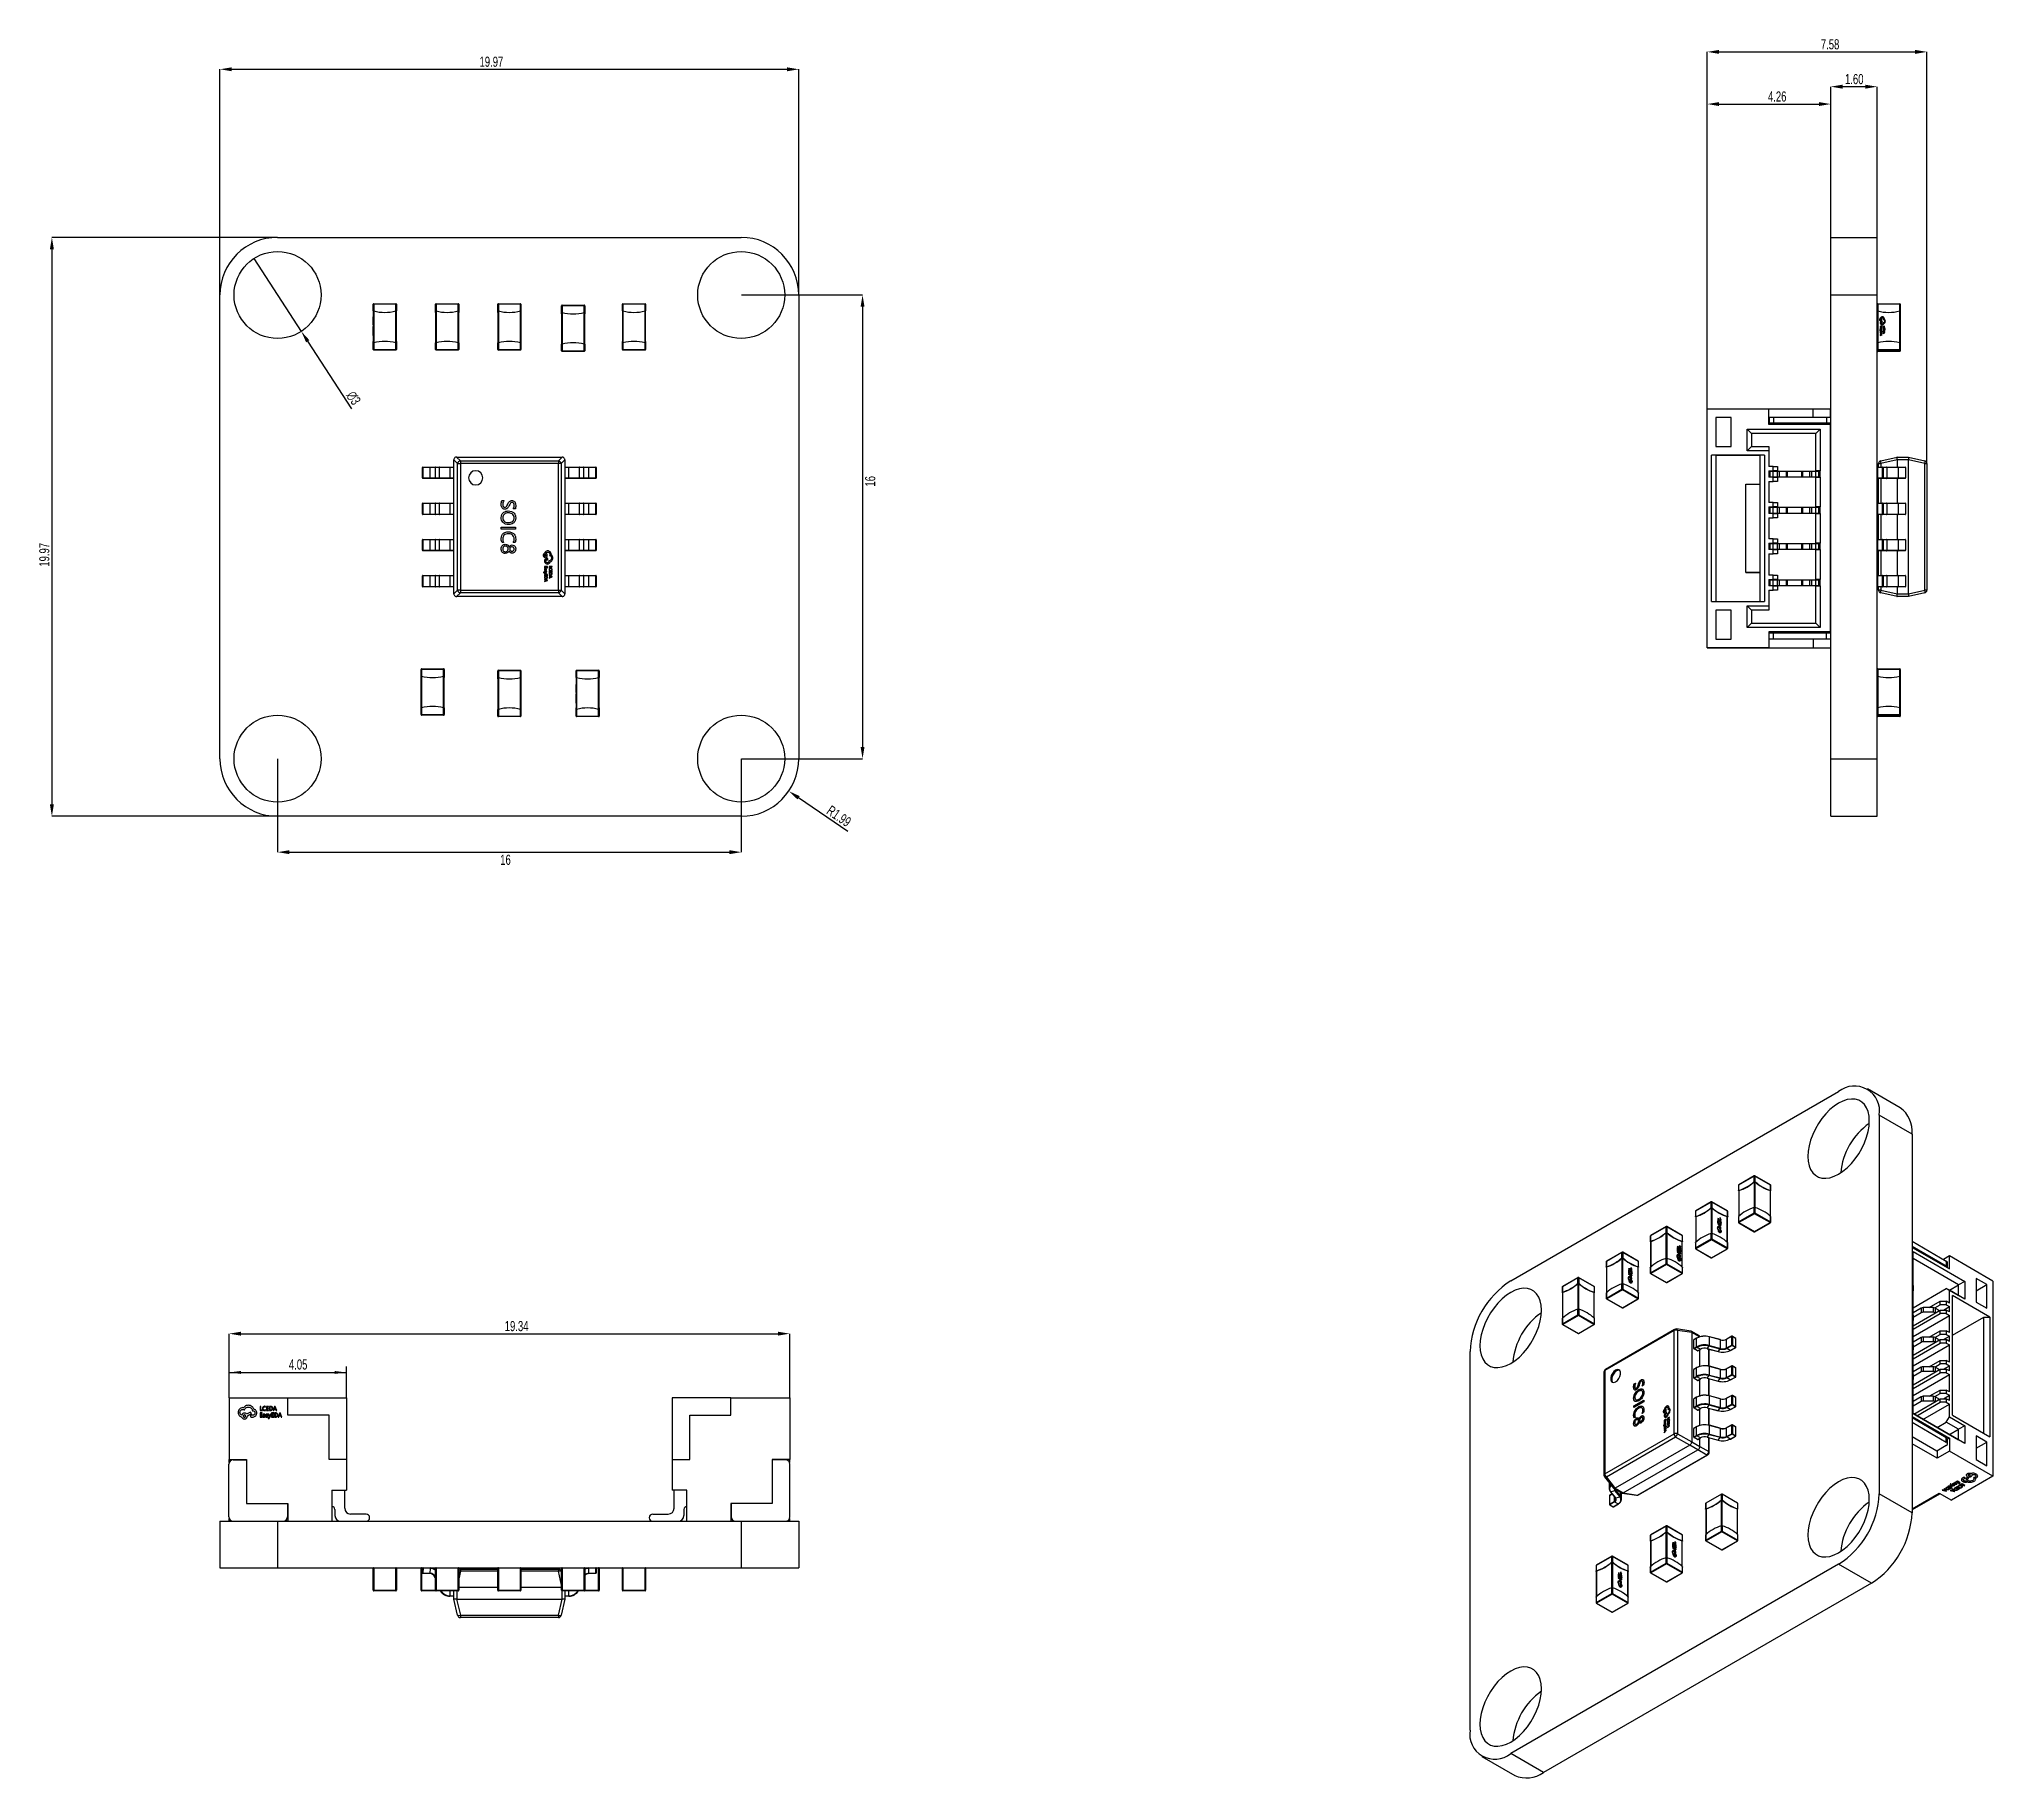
# Model space of a CAD drawing. Header units: millimetres. Extents: x 206 to 880, y 122 to 722.
import ezdxf

# ---------------------------------------------------------------- set-up
doc = ezdxf.new("R2010")
doc.units = ezdxf.units.MM
doc.header["$PDSIZE"] = -1
doc.layers.add('10', color=7, linetype='Continuous')
doc.styles.add('SLDTEXTSTYLE5', font='TXT', dxfattribs={"width": 0.7})
doc.dimstyles.new('SLDDIMSTYLE0', dxfattribs={"dimtxt": 3.5, "dimasz": 4.08, "dimexe": 0, "dimexo": 0.0625, "dimgap": 0.875, "dimtad": 2, "dimlfac": 0.1, "dimrnd": 1e-09, "dimzin": 12, "dimdsep": 46, "dimtxsty": 'SLDTEXTSTYLE5', "dimsah": 1, "dimcen": 0.09, "dimadec": 0, "dimazin": 3, "dimtfac": 1, "dimtofl": 0, "dimtmove": 0, "dimatfit": 3, "dimfxl": 1, "dimfrac": 2, "dimtolj": 1, "dimtzin": 12, "dimarcsym": 0})
doc.dimstyles.new('SLDDIMSTYLE1', dxfattribs={"dimtxt": 3.5, "dimasz": 4.08, "dimexe": 0, "dimexo": 0.0625, "dimgap": 0.875, "dimtad": 2, "dimlfac": 0.1, "dimrnd": 1e-09, "dimzin": 12, "dimdsep": 46, "dimtxsty": 'SLDTEXTSTYLE5', "dimblk1": 'NONE', "dimsah": 1, "dimcen": 0, "dimadec": 0, "dimazin": 3, "dimtfac": 1, "dimtmove": 0, "dimatfit": 3, "dimldrblk": 'NONE', "dimfxl": 1, "dimfrac": 2, "dimtolj": 1, "dimtzin": 12, "dimarcsym": 0})
doc.dimstyles.new('SLDDIMSTYLE2', dxfattribs={"dimtxt": 3.5, "dimasz": 4.08, "dimexe": 0, "dimexo": 0.0625, "dimgap": 0.875, "dimtad": 2, "dimlfac": 0.1, "dimrnd": 1e-09, "dimzin": 12, "dimdsep": 46, "dimtxsty": 'SLDTEXTSTYLE5', "dimsah": 1, "dimcen": 0, "dimadec": 0, "dimazin": 3, "dimtfac": 1, "dimtofl": 0, "dimtmove": 0, "dimatfit": 3, "dimfxl": 1, "dimfrac": 2, "dimtolj": 1, "dimtzin": 12, "dimarcsym": 0})
doc.dimstyles.new('SLDDIMSTYLE3', dxfattribs={"dimtxt": 3.5, "dimasz": 4.08, "dimexe": 0, "dimexo": 0.0625, "dimgap": 0.875, "dimtad": 2, "dimlfac": 0.1, "dimrnd": 1e-09, "dimzin": 4, "dimdsep": 46, "dimtxsty": 'SLDTEXTSTYLE5', "dimsah": 1, "dimcen": 0.09, "dimadec": 0, "dimazin": 1, "dimtfac": 1, "dimtmove": 0, "dimatfit": 0, "dimfxl": 1, "dimfrac": 2, "dimtolj": 1, "dimtzin": 12, "dimarcsym": 0})

msp = doc.modelspace()

# ---------------------------------------------------------------- blocks, each defined once
blk = doc.blocks.new('_D')
at = {"layer": '10', "color": 0, "lineweight": -2, "transparency": 16777216}
for p, q in [((447.95, 633.74), (489.76, 633.74)), ((489.76, 629.66), (489.76, 477.82)), ((447.95, 473.74), (489.76, 473.74))]:
    blk.add_line(p, q, dxfattribs=at)
at = {"layer": '10', "color": 0, "transparency": 16777216}
for points in [[(489.08, 629.66), (490.44, 629.66), (489.76, 633.74)], [(489.08, 477.82), (490.44, 477.82), (489.76, 473.74)]]:
    blk.add_solid(points, dxfattribs=at)
at = {"layer": 'Defpoints', "color": 0, "transparency": 16777216}
for p in [(447.89, 633.74), (447.89, 473.74), (489.76, 473.74)]:
    blk.add_point(p, dxfattribs=at)
at = {"layer": '10', "color": 0, "transparency": 16777216, "insert": (490.64, 569.46), "char_height": 3.5, "attachment_point": 2, "rotation": 90, "style": 'SLDTEXTSTYLE5'}
blk.add_mtext('\\A1;16', dxfattribs=at)
blk = doc.blocks.new('_D_1')
at = {"layer": '10', "color": 0, "lineweight": -2, "transparency": 16777216}
for p, q in [((287.89, 473.68), (287.89, 441.48)), ((447.89, 473.68), (447.89, 441.48)), ((291.97, 441.48), (443.81, 441.48))]:
    blk.add_line(p, q, dxfattribs=at)
at = {"layer": '10', "color": 0, "transparency": 16777216}
for points in [[(291.97, 442.16), (291.97, 440.8), (287.89, 441.48)], [(443.81, 442.16), (443.81, 440.8), (447.89, 441.48)]]:
    blk.add_solid(points, dxfattribs=at)
at = {"layer": 'Defpoints', "color": 0, "transparency": 16777216}
for p in [(287.89, 473.74), (447.89, 473.74), (447.89, 441.48)]:
    blk.add_point(p, dxfattribs=at)
at = {"layer": '10', "color": 0, "transparency": 16777216, "insert": (366.55, 440.61), "char_height": 3.5, "attachment_point": 2, "style": 'SLDTEXTSTYLE5'}
blk.add_mtext('\\A1;16', dxfattribs=at)
blk = doc.blocks.new('_D_2')
at = {"layer": '10', "color": 0, "lineweight": -2, "transparency": 16777216}
for p, q in [((268.01, 633.81), (268.01, 711.62)), ((272.09, 711.62), (463.68, 711.62)), ((467.76, 633.81), (467.76, 711.62))]:
    blk.add_line(p, q, dxfattribs=at)
at = {"layer": '10', "color": 0, "transparency": 16777216}
for points in [[(272.09, 712.3), (272.09, 710.94), (268.01, 711.62)], [(463.68, 712.3), (463.68, 710.94), (467.76, 711.62)]]:
    blk.add_solid(points, dxfattribs=at)
at = {"layer": 'Defpoints', "color": 0, "transparency": 16777216}
for p in [(467.76, 711.62), (268.01, 633.74), (467.76, 633.74)]:
    blk.add_point(p, dxfattribs=at)
at = {"layer": '10', "color": 0, "transparency": 16777216, "insert": (361.68, 715.99), "char_height": 3.5, "attachment_point": 2, "style": 'SLDTEXTSTYLE5'}
blk.add_mtext('\\A1;19.97', dxfattribs=at)
blk = doc.blocks.new('_D_3')
at = {"layer": '10', "color": 0, "lineweight": -2, "transparency": 16777216}
for p, q in [((287.83, 653.62), (210.01, 653.62)), ((210.01, 649.54), (210.01, 457.95)), ((287.83, 453.87), (210.01, 453.87))]:
    blk.add_line(p, q, dxfattribs=at)
at = {"layer": '10', "color": 0, "transparency": 16777216}
for points in [[(209.33, 649.54), (210.69, 649.54), (210.01, 653.62)], [(209.33, 457.95), (210.69, 457.95), (210.01, 453.87)]]:
    blk.add_solid(points, dxfattribs=at)
at = {"layer": 'Defpoints', "color": 0, "transparency": 16777216}
for p in [(287.89, 653.62), (210.01, 453.87), (287.89, 453.87)]:
    blk.add_point(p, dxfattribs=at)
at = {"layer": '10', "color": 0, "transparency": 16777216, "insert": (205.64, 544.08), "char_height": 3.5, "attachment_point": 2, "rotation": 90, "style": 'SLDTEXTSTYLE5'}
blk.add_mtext('\\A1;19.97', dxfattribs=at)
blk = doc.blocks.new('_D_4')
at = {"layer": '10', "color": 0, "lineweight": -2, "transparency": 16777216}
for p, q in [((279.69, 646.31), (296.08, 621.18)), ((313.51, 594.46), (298.31, 617.76))]:
    blk.add_line(p, q, dxfattribs=at)
at = {"layer": '10', "color": 0, "transparency": 16777216}
blk.add_solid([(298.88, 618.13), (297.74, 617.39), (296.08, 621.18)], dxfattribs=at)
at = {"layer": 'Defpoints', "color": 0, "transparency": 16777216}
for p in [(279.69, 646.31), (296.08, 621.18)]:
    blk.add_point(p, dxfattribs=at)
at = {"layer": '10', "color": 0, "transparency": 16777216, "insert": (314.46, 601), "char_height": 3.5, "attachment_point": 1, "rotation": 303.11287, "style": 'SLDTEXTSTYLE5'}
blk.add_mtext('\\A1;∅3', dxfattribs=at)
blk = doc.blocks.new('_None')
blk = doc.blocks.new('_D_5')
at = {"layer": '10', "color": 0, "lineweight": -2, "transparency": 16777216}
blk.add_line((484.67, 448.66), (467.68, 460.25), dxfattribs=at)
at = {"layer": '10', "color": 0, "transparency": 16777216}
blk.add_solid([(468.06, 460.81), (467.29, 459.69), (464.31, 462.55)], dxfattribs=at)
at = {"layer": 'Defpoints', "color": 0, "transparency": 16777216}
for p in [(447.89, 473.74), (464.31, 462.55)]:
    blk.add_point(p, dxfattribs=at)
at = {"layer": '10', "color": 0, "transparency": 16777216, "insert": (478.99, 457.83), "char_height": 3.5, "attachment_point": 1, "rotation": 325.71017, "style": 'SLDTEXTSTYLE5'}
blk.add_mtext('\\A1;R1.99', dxfattribs=at)
blk = doc.blocks.new('_D_6')
at = {"layer": '10', "color": 0, "lineweight": -2, "transparency": 16777216}
for p, q in [((823.87, 653.68), (823.87, 705.62)), ((835.79, 705.62), (827.95, 705.62)), ((839.87, 653.68), (839.87, 705.62))]:
    blk.add_line(p, q, dxfattribs=at)
at = {"layer": '10', "color": 0, "transparency": 16777216}
for points in [[(827.95, 706.3), (827.95, 704.94), (823.87, 705.62)], [(835.79, 706.3), (835.79, 704.94), (839.87, 705.62)]]:
    blk.add_solid(points, dxfattribs=at)
at = {"layer": 'Defpoints', "color": 0, "transparency": 16777216}
for p in [(823.87, 705.62), (823.87, 653.62), (839.87, 653.62)]:
    blk.add_point(p, dxfattribs=at)
at = {"layer": '10', "color": 0, "transparency": 16777216, "insert": (831.98, 709.99), "char_height": 3.5, "attachment_point": 2, "style": 'SLDTEXTSTYLE5'}
blk.add_mtext('\\A1;1.60', dxfattribs=at)
blk = doc.blocks.new('_D_7')
at = {"layer": '10', "color": 0, "lineweight": -2, "transparency": 16777216}
for p, q in [((781.27, 594.56), (781.27, 717.62)), ((785.35, 717.62), (852.98, 717.62)), ((857.06, 575.63), (857.06, 717.62))]:
    blk.add_line(p, q, dxfattribs=at)
at = {"layer": '10', "color": 0, "transparency": 16777216}
for points in [[(785.35, 718.3), (785.35, 716.94), (781.27, 717.62)], [(852.98, 718.3), (852.98, 716.94), (857.06, 717.62)]]:
    blk.add_solid(points, dxfattribs=at)
at = {"layer": 'Defpoints', "color": 0, "transparency": 16777216}
for p in [(857.06, 717.62), (781.27, 594.49), (857.06, 575.56)]:
    blk.add_point(p, dxfattribs=at)
at = {"layer": '10', "color": 0, "transparency": 16777216, "insert": (823.64, 721.99), "char_height": 3.5, "attachment_point": 2, "style": 'SLDTEXTSTYLE5'}
blk.add_mtext('\\A1;7.58', dxfattribs=at)
blk = doc.blocks.new('_D_8')
at = {"layer": '10', "color": 0, "lineweight": -2, "transparency": 16777216}
for p, q in [((781.27, 594.56), (781.27, 699.62)), ((785.35, 699.62), (819.79, 699.62)), ((823.87, 653.68), (823.87, 699.62))]:
    blk.add_line(p, q, dxfattribs=at)
at = {"layer": '10', "color": 0, "transparency": 16777216}
for points in [[(785.35, 700.3), (785.35, 698.94), (781.27, 699.62)], [(819.79, 700.3), (819.79, 698.94), (823.87, 699.62)]]:
    blk.add_solid(points, dxfattribs=at)
at = {"layer": 'Defpoints', "color": 0, "transparency": 16777216}
for p in [(823.87, 699.62), (823.87, 653.62), (781.27, 594.49)]:
    blk.add_point(p, dxfattribs=at)
at = {"layer": '10', "color": 0, "transparency": 16777216, "insert": (805.39, 703.99), "char_height": 3.5, "attachment_point": 2, "style": 'SLDTEXTSTYLE5'}
blk.add_mtext('\\A1;4.26', dxfattribs=at)
blk = doc.blocks.new('_D_9')
at = {"layer": '10', "color": 0, "lineweight": -2, "transparency": 16777216}
for p, q in [((271.17, 253.25), (271.17, 275.33)), ((275.25, 275.33), (460.53, 275.33)), ((464.61, 253.25), (464.61, 275.33))]:
    blk.add_line(p, q, dxfattribs=at)
at = {"layer": '10', "color": 0, "transparency": 16777216}
for points in [[(275.25, 276.01), (275.25, 274.65), (271.17, 275.33)], [(460.53, 276.01), (460.53, 274.65), (464.61, 275.33)]]:
    blk.add_solid(points, dxfattribs=at)
at = {"layer": 'Defpoints', "color": 0, "transparency": 16777216}
for p in [(464.61, 275.33), (271.17, 253.19), (464.61, 253.19)]:
    blk.add_point(p, dxfattribs=at)
at = {"layer": '10', "color": 0, "transparency": 16777216, "insert": (370.38, 279.7), "char_height": 3.5, "attachment_point": 2, "style": 'SLDTEXTSTYLE5'}
blk.add_mtext('\\A1;19.34', dxfattribs=at)
blk = doc.blocks.new('_D_10')
at = {"layer": '10', "transparency": 16777216}
for p, q in [((271.17, 253.19), (271.17, 263.95)), ((311.67, 253.19), (311.67, 263.95)), ((271.17, 261.95), (311.67, 261.95))]:
    blk.add_line(p, q, dxfattribs=at)
for points in [[(271.17, 261.95), (275.25, 261.45), (275.25, 262.46)], [(311.67, 261.95), (307.59, 262.46), (307.59, 261.45)]]:
    blk.add_solid(points, dxfattribs=at)
at = {"layer": '10', "transparency": 16777216, "insert": (291.8, 266.47), "char_height": 3.5, "attachment_point": 1, "style": 'SLDTEXTSTYLE5'}
blk.add_mtext('4.05', dxfattribs=at)

# ---------------------------------------------------------------- dimensions: what is measured, and where the dimension line sits
at = {"layer": '10', "color": 1}
for base, p1, p2, dimstyle, picture, middle in [((857.058, 717.617), (781.267, 594.495), (857.058, 575.563), 'SLDDIMSTYLE0', '_D_7', (823.636, 717.617)), ((467.761, 711.617), (268.014, 633.744), (467.761, 633.744), 'SLDDIMSTYLE0', '_D_2', (361.679, 711.617)), ((823.867, 705.617), (839.867, 653.617), (823.867, 653.617), 'SLDDIMSTYLE3', '_D_6', (831.982, 705.617)), ((823.867, 699.617), (781.267, 594.495), (823.867, 653.617), 'SLDDIMSTYLE0', '_D_8', (805.387, 699.617)), ((447.887, 441.484), (287.887, 473.744), (447.887, 473.744), 'SLDDIMSTYLE0', '_D_1', (366.555, 441.484)), ((464.607, 275.329), (271.168, 253.185), (464.607, 253.185), 'SLDDIMSTYLE0', '_D_9', (370.38, 275.329))]:
    dim = msp.add_linear_dim(base=base, p1=p1, p2=p2, dimstyle=dimstyle, dxfattribs=at)
    dim.commit()
    dim.dimension.update_dxf_attribs({"geometry": picture, "text_midpoint": middle, "dimtype": 160})
for base, p1, p2, picture, middle in [((210.014, 453.871), (287.888, 653.617), (287.888, 453.871), '_D_3', (210.014, 544.082)), ((489.761, 473.744), (447.887, 633.744), (447.887, 473.744), '_D', (489.761, 569.456))]:
    dim = msp.add_linear_dim(base=base, p1=p1, p2=p2, angle=90, dimstyle='SLDDIMSTYLE0', dxfattribs=at)
    dim.commit()
    dim.dimension.update_dxf_attribs({"geometry": picture, "text_midpoint": middle, "dimtype": 160})
dim = msp.add_diameter_dim_2p(p1=(279.693, 646.308), p2=(296.082, 621.18), dimstyle='SLDDIMSTYLE1', dxfattribs=at)
dim.commit()
dim.dimension.update_dxf_attribs({"geometry": '_D_4', "text_midpoint": (311.915, 596.904), "dimtype": 163})
dim = msp.add_radius_dim(center=(447.888, 473.744), mpoint=(464.307, 462.548), dimstyle='SLDDIMSTYLE2', dxfattribs=at)
dim.commit()
dim.dimension.update_dxf_attribs({"geometry": '_D_5', "text_midpoint": (480.235, 451.687), "dimtype": 164})
at = {"layer": '10'}
dim = msp.add_linear_dim(base=(311.668, 261.954), p1=(271.168, 253.185), p2=(311.668, 253.185), dimstyle='SLDDIMSTYLE0', dxfattribs=at)
dim.commit()
dim.dimension.update_dxf_attribs({"geometry": '_D_10', "text_midpoint": (294.868, 261.954), "dimtype": 160})

# ---------------------------------------------------------------- linework, layer by layer
at = {"color": 7, "linetype": 'Continuous', "lineweight": 25}
for p, q in [((287.888, 653.617), (447.888, 653.617)), ((823.867, 633.744), (823.867, 653.617)), ((823.867, 653.617), (839.867, 653.617)), ((839.867, 633.744), (839.867, 653.617)), ((268.014, 473.744), (268.014, 633.744)), ((320.887, 628.226), (320.887, 630.544)), ((320.887, 630.544), (321.087, 630.544)), ((320.887, 628.226), (320.887, 627.744)), ((320.887, 627.744), (320.987, 627.744)), ((320.914, 628.252), (320.914, 628.288)), ((321.045, 628.252), (320.914, 628.252)), ((320.987, 628.272), (320.987, 628.268)), ((320.987, 617.262), (320.987, 628.226)), ((321.087, 630.744), (328.687, 630.744)), ((321.087, 630.744), (321.087, 630.544)), ((328.687, 630.544), (321.087, 630.544)), ((321.087, 630.544), (321.087, 628.241)), ((321.087, 628.241), (321.087, 617.247)), ((328.687, 630.744), (328.687, 630.544)), ((328.687, 630.544), (328.887, 630.544)), ((328.687, 628.226), (328.687, 630.544)), ((328.687, 617.262), (328.687, 628.226)), ((328.787, 628.252), (328.787, 628.288)), ((328.787, 628.241), (328.787, 617.247)), ((328.787, 627.744), (328.887, 627.744)), ((328.845, 628.268), (328.861, 628.268)), ((328.861, 628.272), (328.861, 628.268)), ((328.887, 630.544), (328.887, 628.241)), ((328.887, 627.744), (328.887, 628.241)), ((342.387, 630.544), (342.587, 630.544)), ((342.387, 628.241), (342.387, 630.544)), ((342.387, 627.744), (342.387, 628.241)), ((342.387, 627.744), (342.487, 627.744)), ((342.414, 628.268), (342.414, 628.272)), ((342.43, 628.268), (342.414, 628.268)), ((342.487, 628.288), (342.487, 628.252)), ((342.487, 617.247), (342.487, 628.241)), ((342.587, 630.744), (342.587, 630.544)), ((342.587, 630.744), (350.187, 630.744)), ((342.587, 630.544), (342.587, 628.226)), ((350.187, 630.544), (342.587, 630.544)), ((342.587, 628.226), (342.587, 617.262)), ((350.187, 630.744), (350.187, 630.544)), ((350.187, 630.544), (350.387, 630.544)), ((350.187, 628.241), (350.187, 630.544)), ((350.187, 617.247), (350.187, 628.241)), ((350.23, 628.252), (350.361, 628.252)), ((350.287, 628.268), (350.287, 628.272)), ((350.287, 628.226), (350.287, 617.262)), ((350.287, 627.744), (350.387, 627.744)), ((350.361, 628.288), (350.361, 628.252)), ((350.387, 630.544), (350.387, 628.226)), ((350.387, 628.226), (350.387, 627.744)), ((363.887, 630.544), (364.087, 630.544)), ((363.887, 628.241), (363.887, 630.544)), ((363.887, 627.744), (363.887, 628.241)), ((363.887, 627.744), (363.987, 627.744)), ((363.914, 628.268), (363.914, 628.272)), ((363.93, 628.268), (363.914, 628.268)), ((363.987, 628.288), (363.987, 628.252)), ((363.987, 617.247), (363.987, 628.241)), ((364.087, 630.744), (364.087, 630.544)), ((364.087, 630.744), (371.687, 630.744)), ((364.087, 630.544), (364.087, 628.226)), ((371.687, 630.544), (364.087, 630.544)), ((364.087, 628.226), (364.087, 617.262)), ((371.687, 630.744), (371.687, 630.544)), ((371.687, 628.241), (371.687, 630.544)), ((371.687, 630.544), (371.887, 630.544)), ((371.687, 617.247), (371.687, 628.241)), ((371.73, 628.252), (371.861, 628.252)), ((371.787, 628.268), (371.787, 628.272)), ((371.787, 628.226), (371.787, 617.262)), ((371.787, 627.744), (371.887, 627.744)), ((371.861, 628.288), (371.861, 628.252)), ((371.887, 630.544), (371.887, 628.226)), ((371.887, 628.226), (371.887, 627.744)), ((385.887, 630.044), (386.087, 630.044)), ((385.887, 627.741), (385.887, 630.044)), ((385.887, 627.244), (385.887, 627.741)), ((385.887, 627.244), (385.987, 627.244)), ((385.914, 627.768), (385.914, 627.772)), ((385.93, 627.768), (385.914, 627.768)), ((385.987, 627.788), (385.987, 627.752)), ((385.987, 616.747), (385.987, 627.741)), ((386.087, 630.244), (393.687, 630.244)), ((386.087, 630.244), (386.087, 630.044)), ((393.687, 630.044), (386.087, 630.044)), ((386.087, 630.044), (386.087, 627.726)), ((386.087, 627.726), (386.087, 616.762)), ((393.687, 630.244), (393.687, 630.044)), ((393.687, 630.044), (393.887, 630.044)), ((393.687, 627.741), (393.687, 630.044)), ((393.687, 616.747), (393.687, 627.741)), ((393.73, 627.752), (393.861, 627.752)), ((393.787, 627.768), (393.787, 627.772)), ((393.787, 627.726), (393.787, 616.762)), ((393.787, 627.244), (393.887, 627.244)), ((393.861, 627.788), (393.861, 627.752)), ((393.887, 630.044), (393.887, 627.726)), ((393.887, 627.726), (393.887, 627.244)), ((406.887, 630.544), (407.087, 630.544)), ((406.887, 628.226), (406.887, 630.544)), ((406.887, 628.226), (406.887, 627.744)), ((406.887, 627.744), (406.987, 627.744)), ((406.914, 628.252), (406.914, 628.288)), ((407.045, 628.252), (406.914, 628.252)), ((406.987, 628.272), (406.987, 628.268)), ((406.987, 617.262), (406.987, 628.226)), ((407.087, 630.744), (407.087, 630.544)), ((407.087, 630.744), (414.687, 630.744)), ((414.687, 630.544), (407.087, 630.544)), ((407.087, 630.544), (407.087, 628.241)), ((407.087, 628.241), (407.087, 617.247)), ((414.687, 630.744), (414.687, 630.544)), ((414.687, 630.544), (414.887, 630.544)), ((414.687, 628.226), (414.687, 630.544)), ((414.687, 617.262), (414.687, 628.226)), ((414.787, 628.252), (414.787, 628.288)), ((414.787, 628.241), (414.787, 617.247)), ((414.787, 627.744), (414.887, 627.744)), ((414.845, 628.268), (414.861, 628.268)), ((414.861, 628.272), (414.861, 628.268)), ((414.887, 630.544), (414.887, 628.241)), ((414.887, 627.744), (414.887, 628.241)), ((467.761, 633.744), (467.761, 473.744)), ((823.867, 633.744), (839.867, 633.744)), ((823.867, 473.744), (823.867, 633.744)), ((839.867, 473.744), (839.867, 633.744)), ((839.867, 630.544), (840.067, 630.544)), ((839.867, 627.744), (839.967, 627.744)), ((839.867, 627.244), (839.967, 627.244)), ((839.894, 628.252), (839.894, 628.288)), ((839.894, 628.252), (840.024, 628.252)), ((839.967, 628.272), (839.967, 628.268)), ((839.967, 617.262), (839.967, 628.226)), ((839.967, 627.741), (839.968, 627.742)), ((840.067, 630.544), (840.067, 630.744)), ((840.067, 630.744), (847.667, 630.744)), ((840.067, 630.544), (840.067, 628.241)), ((847.667, 630.544), (840.067, 630.544)), ((840.067, 628.241), (840.067, 617.247)), ((847.667, 630.744), (847.667, 630.544)), ((847.667, 628.226), (847.667, 630.544)), ((847.667, 630.544), (847.867, 630.544)), ((847.667, 617.262), (847.667, 628.226)), ((847.767, 628.252), (847.767, 628.288)), ((847.767, 628.241), (847.767, 617.247)), ((847.767, 627.744), (847.867, 627.744)), ((847.767, 627.244), (847.867, 627.244)), ((847.824, 628.268), (847.84, 628.268)), ((847.84, 628.272), (847.84, 628.268)), ((847.867, 630.544), (847.867, 628.241)), ((847.867, 627.744), (847.867, 628.241)), ((847.867, 627.744), (847.867, 627.726)), ((847.867, 627.726), (847.867, 627.244)), ((320.887, 626.19), (320.987, 626.19)), ((320.887, 625.986), (320.987, 625.986)), ((320.887, 625.487), (320.987, 625.487)), ((320.887, 625.387), (320.987, 625.387)), ((320.887, 625.196), (320.987, 625.196)), ((320.887, 624.676), (320.987, 624.676)), ((320.887, 624.086), (320.987, 624.086)), ((320.887, 623.852), (320.987, 623.852)), ((320.887, 623.422), (320.987, 623.422)), ((320.887, 622.844), (320.887, 622.922)), ((320.887, 622.922), (320.987, 622.922)), ((320.887, 622.844), (320.987, 622.844)), ((320.887, 622.601), (320.887, 622.844)), ((320.887, 622.601), (320.987, 622.601)), ((320.887, 622.594), (320.887, 622.601)), ((320.887, 622.594), (320.987, 622.594)), ((320.887, 622.576), (320.987, 622.576)), ((320.887, 622.517), (320.887, 622.521)), ((320.887, 622.488), (320.987, 622.488)), ((320.887, 622.301), (320.887, 622.329)), ((320.887, 622.264), (320.987, 622.264)), ((320.887, 622.119), (320.987, 622.119)), ((320.887, 622.068), (320.987, 622.068)), ((320.887, 622.067), (320.987, 622.067)), ((320.887, 622.005), (320.887, 622.018)), ((320.887, 622.018), (320.987, 622.018)), ((320.887, 621.997), (320.987, 621.997)), ((320.887, 621.683), (320.887, 621.997)), ((320.887, 621.683), (320.987, 621.683)), ((320.887, 621.669), (320.887, 621.683)), ((320.887, 621.669), (320.987, 621.669)), ((320.887, 621.648), (320.887, 621.669)), ((320.887, 621.648), (320.987, 621.648)), ((320.887, 621.553), (320.887, 621.648)), ((320.887, 621.379), (320.887, 621.553)), ((320.887, 621.553), (320.987, 621.553)), ((320.887, 621.379), (320.987, 621.379)), ((320.887, 621.149), (320.987, 621.149)), ((320.887, 621.057), (320.987, 621.057)), ((320.887, 621.023), (320.887, 621.041)), ((320.887, 620.79), (320.887, 621.023)), ((320.887, 621.023), (320.987, 621.023)), ((320.887, 620.79), (320.987, 620.79)), ((320.887, 620.706), (320.887, 620.79)), ((320.887, 620.706), (320.987, 620.706)), ((320.887, 620.474), (320.887, 620.706)), ((320.887, 620.474), (320.987, 620.474)), ((320.887, 620.385), (320.887, 620.456)), ((320.887, 620.385), (320.987, 620.385)), ((350.297, 626.093), (350.287, 626.093)), ((350.297, 625.865), (350.287, 625.865)), ((350.297, 625.78), (350.287, 625.78)), ((350.297, 625.544), (350.287, 625.544)), ((350.297, 625.512), (350.287, 625.512)), ((350.297, 625.421), (350.287, 625.421)), ((350.297, 625.335), (350.287, 625.335)), ((350.297, 625.107), (350.287, 625.107)), ((350.297, 625.023), (350.287, 625.023)), ((350.297, 624.786), (350.287, 624.786)), ((350.297, 624.755), (350.287, 624.755)), ((350.297, 624.664), (350.287, 624.664)), ((350.297, 624.434), (350.287, 624.434)), ((350.297, 624.26), (350.287, 624.26)), ((350.297, 624.256), (350.287, 624.256)), ((350.297, 624.158), (350.287, 624.158)), ((350.297, 624.141), (350.287, 624.141)), ((350.297, 624.131), (350.287, 624.131)), ((350.297, 623.817), (350.287, 623.817)), ((350.297, 623.812), (350.287, 623.812)), ((350.297, 623.787), (350.287, 623.787)), ((350.287, 623.738), (350.297, 623.738)), ((350.297, 623.738), (350.287, 623.738)), ((350.297, 623.736), (350.287, 623.736)), ((350.297, 623.735), (350.287, 623.735)), ((350.297, 623.695), (350.287, 623.695)), ((350.297, 623.55), (350.287, 623.55)), ((350.297, 623.325), (350.287, 623.325)), ((350.297, 623.236), (350.287, 623.236)), ((350.297, 623.209), (350.287, 623.209)), ((350.297, 622.97), (350.287, 622.97)), ((350.297, 622.891), (350.287, 622.891)), ((350.297, 622.887), (350.287, 622.887)), ((350.297, 622.884), (350.287, 622.884)), ((350.297, 622.88), (350.287, 622.88)), ((350.297, 622.385), (350.287, 622.385)), ((350.297, 621.959), (350.287, 621.959)), ((350.297, 621.727), (350.287, 621.727)), ((350.297, 621.139), (350.287, 621.139)), ((350.297, 620.617), (350.287, 620.617)), ((350.297, 620.425), (350.287, 620.425)), ((350.297, 620.325), (350.287, 620.325)), ((350.297, 626.093), (350.297, 625.865)), ((350.297, 625.865), (350.297, 625.78)), ((350.297, 625.78), (350.297, 625.544)), ((350.297, 625.421), (350.297, 625.353)), ((350.297, 625.335), (350.297, 625.107)), ((350.297, 625.107), (350.297, 625.023)), ((350.297, 625.023), (350.297, 624.786)), ((350.297, 624.786), (350.297, 624.77)), ((350.297, 624.49), (350.297, 624.434)), ((350.297, 624.434), (350.297, 624.26)), ((350.297, 624.26), (350.297, 624.256)), ((350.297, 624.256), (350.297, 624.158)), ((350.297, 624.158), (350.297, 624.141)), ((350.297, 624.141), (350.297, 624.131)), ((350.297, 624.131), (350.297, 623.817)), ((350.297, 623.817), (350.297, 623.812)), ((350.297, 623.804), (350.297, 623.787)), ((350.297, 623.509), (350.297, 623.477)), ((350.297, 623.209), (350.297, 622.97)), ((350.297, 622.97), (350.297, 622.891)), ((350.297, 622.891), (350.297, 622.887)), ((350.297, 622.887), (350.297, 622.884)), ((350.297, 622.884), (350.297, 622.88)), ((371.887, 625.778), (371.787, 625.778)), ((371.887, 625.546), (371.787, 625.546)), ((371.887, 625.461), (371.787, 625.461)), ((371.887, 625.229), (371.787, 625.229)), ((371.887, 625.195), (371.787, 625.195)), ((371.887, 625.103), (371.787, 625.103)), ((371.887, 625.014), (371.787, 625.014)), ((371.887, 624.782), (371.787, 624.782)), ((371.887, 624.697), (371.787, 624.697)), ((371.887, 624.465), (371.787, 624.465)), ((371.887, 624.431), (371.787, 624.431)), ((371.887, 624.339), (371.787, 624.339)), ((371.887, 624.108), (371.787, 624.108)), ((371.887, 623.934), (371.787, 623.934)), ((371.887, 623.84), (371.787, 623.84)), ((371.887, 623.819), (371.787, 623.819)), ((371.887, 623.805), (371.787, 623.805)), ((371.887, 623.491), (371.787, 623.491)), ((371.887, 623.47), (371.787, 623.47)), ((371.887, 623.421), (371.787, 623.421)), ((371.887, 623.42), (371.787, 623.42)), ((371.887, 623.369), (371.787, 623.369)), ((371.887, 623.224), (371.787, 623.224)), ((371.887, 623), (371.787, 623)), ((371.887, 622.912), (371.787, 622.912)), ((371.887, 622.894), (371.787, 622.894)), ((371.887, 622.887), (371.787, 622.887)), ((371.887, 622.644), (371.787, 622.644)), ((371.887, 622.565), (371.787, 622.565)), ((371.887, 622.066), (371.787, 622.066)), ((371.887, 621.636), (371.787, 621.636)), ((371.887, 621.402), (371.787, 621.402)), ((371.887, 620.812), (371.787, 620.812)), ((371.887, 625.778), (371.887, 625.546)), ((371.887, 625.546), (371.887, 625.461)), ((371.887, 625.461), (371.887, 625.229)), ((371.887, 625.103), (371.887, 625.032)), ((371.887, 625.014), (371.887, 624.782)), ((371.887, 624.782), (371.887, 624.697)), ((371.887, 624.697), (371.887, 624.465)), ((371.887, 624.465), (371.887, 624.447)), ((371.887, 624.108), (371.887, 623.934)), ((371.887, 623.934), (371.887, 623.84)), ((371.887, 623.84), (371.887, 623.819)), ((371.887, 623.819), (371.887, 623.805)), ((371.887, 623.805), (371.887, 623.491)), ((371.887, 623.483), (371.887, 623.47)), ((371.887, 623.187), (371.887, 623.159)), ((371.887, 622.971), (371.887, 622.967)), ((371.887, 622.894), (371.887, 622.887)), ((371.887, 622.887), (371.887, 622.644)), ((371.887, 622.644), (371.887, 622.565)), ((393.797, 625.593), (393.787, 625.593)), ((393.797, 625.365), (393.787, 625.365)), ((393.797, 625.28), (393.787, 625.28)), ((393.797, 625.044), (393.787, 625.044)), ((393.797, 625.012), (393.787, 625.012)), ((393.797, 624.921), (393.787, 624.921)), ((393.797, 624.835), (393.787, 624.835)), ((393.797, 624.607), (393.787, 624.607)), ((393.797, 624.523), (393.787, 624.523)), ((393.797, 624.286), (393.787, 624.286)), ((393.797, 624.255), (393.787, 624.255)), ((393.797, 624.164), (393.787, 624.164)), ((393.797, 623.934), (393.787, 623.934)), ((393.797, 623.76), (393.787, 623.76)), ((393.797, 623.756), (393.787, 623.756)), ((393.797, 623.658), (393.787, 623.658)), ((393.797, 623.641), (393.787, 623.641)), ((393.797, 623.631), (393.787, 623.631)), ((393.797, 623.317), (393.787, 623.317)), ((393.797, 623.312), (393.787, 623.312)), ((393.797, 623.287), (393.787, 623.287)), ((393.787, 623.238), (393.797, 623.238)), ((393.797, 623.238), (393.787, 623.238)), ((393.797, 623.236), (393.787, 623.236)), ((393.797, 623.235), (393.787, 623.235)), ((393.797, 623.195), (393.787, 623.195)), ((393.797, 623.05), (393.787, 623.05)), ((393.797, 622.825), (393.787, 622.825)), ((393.797, 622.736), (393.787, 622.736)), ((393.797, 622.709), (393.787, 622.709)), ((393.797, 622.47), (393.787, 622.47)), ((393.797, 622.391), (393.787, 622.391)), ((393.797, 622.387), (393.787, 622.387)), ((393.797, 622.384), (393.787, 622.384)), ((393.797, 622.38), (393.787, 622.38)), ((393.797, 621.885), (393.787, 621.885)), ((393.797, 621.459), (393.787, 621.459)), ((393.797, 621.227), (393.787, 621.227)), ((393.797, 620.639), (393.787, 620.639)), ((393.797, 625.593), (393.797, 625.365)), ((393.797, 625.365), (393.797, 625.28)), ((393.797, 625.28), (393.797, 625.044)), ((393.797, 624.921), (393.797, 624.853)), ((393.797, 624.835), (393.797, 624.607)), ((393.797, 624.607), (393.797, 624.523)), ((393.797, 624.523), (393.797, 624.286)), ((393.797, 624.286), (393.797, 624.27)), ((393.797, 623.99), (393.797, 623.934)), ((393.797, 623.934), (393.797, 623.76)), ((393.797, 623.76), (393.797, 623.756)), ((393.797, 623.756), (393.797, 623.658)), ((393.797, 623.658), (393.797, 623.641)), ((393.797, 623.641), (393.797, 623.631)), ((393.797, 623.631), (393.797, 623.317)), ((393.797, 623.317), (393.797, 623.312)), ((393.797, 623.308), (393.797, 623.287)), ((393.797, 623.009), (393.797, 622.977)), ((393.797, 622.709), (393.797, 622.47)), ((393.797, 622.47), (393.797, 622.391)), ((393.797, 622.391), (393.797, 622.387)), ((393.797, 622.387), (393.797, 622.384)), ((393.797, 622.384), (393.797, 622.38)), ((406.977, 625.87), (406.987, 625.87)), ((406.977, 625.663), (406.987, 625.663)), ((406.977, 625.163), (406.987, 625.163)), ((406.977, 625.063), (406.987, 625.063)), ((406.977, 624.871), (406.987, 624.871)), ((406.977, 624.349), (406.987, 624.349)), ((406.977, 623.761), (406.987, 623.761)), ((406.977, 623.529), (406.987, 623.529)), ((406.977, 623.103), (406.987, 623.103)), ((406.977, 622.608), (406.987, 622.608)), ((406.977, 622.604), (406.977, 622.608)), ((406.977, 622.604), (406.987, 622.604)), ((406.977, 622.601), (406.977, 622.604)), ((406.977, 622.601), (406.987, 622.601)), ((406.977, 622.597), (406.977, 622.601)), ((406.977, 622.597), (406.987, 622.597)), ((406.977, 622.518), (406.977, 622.597)), ((406.977, 622.518), (406.987, 622.518)), ((406.977, 622.279), (406.977, 622.518)), ((406.977, 622.279), (406.987, 622.279)), ((406.977, 622.252), (406.987, 622.252)), ((406.977, 622.162), (406.987, 622.162)), ((406.977, 621.979), (406.977, 622.011)), ((406.977, 621.938), (406.987, 621.938)), ((406.977, 621.793), (406.987, 621.793)), ((406.977, 621.753), (406.987, 621.753)), ((406.977, 621.752), (406.987, 621.752)), ((406.987, 621.75), (406.977, 621.75)), ((406.977, 621.75), (406.987, 621.75)), ((406.977, 621.701), (406.987, 621.701)), ((406.977, 621.684), (406.977, 621.701)), ((406.977, 621.671), (406.977, 621.675)), ((406.977, 621.675), (406.987, 621.675)), ((406.977, 621.671), (406.987, 621.671)), ((406.977, 621.357), (406.977, 621.671)), ((406.977, 621.357), (406.987, 621.357)), ((406.977, 621.347), (406.977, 621.357)), ((406.977, 621.347), (406.987, 621.347)), ((406.977, 621.33), (406.977, 621.347)), ((406.977, 621.33), (406.987, 621.33)), ((406.977, 621.232), (406.977, 621.33)), ((406.977, 621.232), (406.987, 621.232)), ((406.977, 621.228), (406.977, 621.232)), ((406.977, 621.054), (406.977, 621.228)), ((406.977, 621.228), (406.987, 621.228)), ((406.977, 621.054), (406.987, 621.054)), ((406.977, 620.998), (406.977, 621.054)), ((406.977, 620.824), (406.987, 620.824)), ((406.977, 620.733), (406.987, 620.733)), ((406.977, 620.701), (406.977, 620.717)), ((406.977, 620.465), (406.977, 620.701)), ((406.977, 620.701), (406.987, 620.701)), ((406.977, 620.381), (406.977, 620.465)), ((406.977, 620.465), (406.987, 620.465)), ((406.977, 620.381), (406.987, 620.381)), ((406.977, 620.152), (406.977, 620.381)), ((840.845, 621.718), (840.777, 621.718)), ((840.977, 621.562), (840.898, 621.596)), ((840.91, 621.513), (841.412, 621.315)), ((840.974, 624.233), (840.974, 623.977)), ((840.976, 622.922), (840.976, 622.594)), ((841.586, 622.922), (840.976, 622.922)), ((840.976, 622.594), (841.046, 622.594)), ((840.976, 622.247), (840.976, 622.171)), ((841.044, 622.247), (840.976, 622.247)), ((840.976, 622.171), (841.257, 622.171)), ((840.976, 621.233), (840.976, 620.905)), ((841.586, 621.233), (840.976, 621.233)), ((840.976, 620.905), (841.046, 620.905)), ((841.586, 620.789), (840.976, 620.789)), ((840.976, 620.789), (840.976, 620.622)), ((841.412, 621.733), (840.977, 621.562)), ((841.07, 622.068), (840.991, 622.068)), ((841.044, 622.25), (841.044, 622.247)), ((841.046, 622.594), (841.046, 622.844)), ((841.046, 622.844), (841.251, 622.844)), ((841.046, 621.154), (841.251, 621.154)), ((841.046, 620.905), (841.046, 621.154)), ((841.046, 620.711), (841.046, 620.622)), ((841.516, 620.711), (841.046, 620.711)), ((841.049, 621.525), (841.084, 621.534)), ((841.049, 621.523), (841.049, 621.525)), ((841.084, 621.534), (841.412, 621.648)), ((841.412, 621.394), (841.084, 621.513)), ((841.122, 624.815), (841.165, 624.815)), ((841.153, 622.247), (841.195, 622.247)), ((841.165, 624.815), (841.486, 624.207)), ((841.195, 622.247), (841.181, 622.349)), ((841.253, 622.247), (841.235, 622.377)), ((841.239, 624.003), (841.239, 624.199)), ((841.251, 622.844), (841.251, 622.626)), ((841.251, 622.626), (841.321, 622.626)), ((841.251, 621.154), (841.251, 620.936)), ((841.251, 620.936), (841.321, 620.936)), ((841.381, 622.479), (841.307, 622.479)), ((841.321, 622.626), (841.321, 622.844)), ((841.321, 622.844), (841.516, 622.844)), ((841.321, 620.936), (841.321, 621.154)), ((841.321, 621.154), (841.516, 621.154)), ((841.328, 621.794), (841.403, 621.794)), ((841.716, 624.342), (841.412, 624.923)), ((841.412, 621.648), (841.412, 621.733)), ((841.412, 621.315), (841.412, 621.394)), ((841.486, 624.207), (841.716, 624.342)), ((841.516, 622.844), (841.516, 622.608)), ((841.516, 622.608), (841.586, 622.608)), ((841.516, 621.154), (841.516, 620.919)), ((841.516, 620.919), (841.586, 620.919)), ((841.516, 620.618), (841.516, 620.711)), ((841.586, 622.608), (841.586, 622.922)), ((841.586, 620.919), (841.586, 621.233)), ((841.586, 620.615), (841.586, 620.789)), ((841.915, 624.064), (841.915, 624.029)), ((842.554, 622.922), (841.944, 622.922)), ((841.944, 622.922), (841.944, 622.601)), ((841.944, 622.601), (842.014, 622.601)), ((841.944, 621.997), (841.944, 621.669)), ((842.554, 621.997), (841.944, 621.997)), ((841.944, 621.669), (842.014, 621.669)), ((842.554, 621.553), (841.944, 621.553)), ((841.944, 621.553), (841.944, 621.386)), ((841.944, 621.023), (841.944, 620.936)), ((842.554, 620.79), (841.944, 621.023)), ((841.944, 620.936), (842.111, 620.877)), ((841.944, 620.474), (842.554, 620.706)), ((842.111, 620.623), (841.944, 620.561)), ((841.944, 620.561), (841.944, 620.474)), ((841.969, 622.119), (842.045, 622.119)), ((842.014, 622.844), (842.554, 622.844)), ((842.014, 622.601), (842.014, 622.844)), ((842.014, 621.918), (842.219, 621.918)), ((842.014, 621.669), (842.014, 621.918)), ((842.484, 621.475), (842.014, 621.475)), ((842.014, 621.475), (842.014, 621.386)), ((842.111, 620.877), (842.111, 620.623)), ((842.434, 620.761), (842.18, 620.852)), ((842.18, 620.852), (842.18, 620.647)), ((842.18, 620.647), (842.434, 620.74)), ((842.219, 621.918), (842.219, 621.7)), ((842.219, 621.7), (842.289, 621.7)), ((842.289, 621.918), (842.484, 621.918)), ((842.289, 621.7), (842.289, 621.918)), ((842.457, 622.119), (842.54, 622.119)), ((842.476, 620.749), (842.476, 620.751)), ((842.484, 621.918), (842.484, 621.683)), ((842.484, 621.683), (842.554, 621.683)), ((842.484, 621.383), (842.484, 621.475)), ((842.554, 622.844), (842.554, 622.922)), ((842.554, 621.683), (842.554, 621.997)), ((842.554, 621.379), (842.554, 621.553)), ((842.554, 620.706), (842.554, 620.79)), ((320.887, 620.293), (320.987, 620.293)), ((320.887, 620.026), (320.887, 620.259)), ((320.887, 620.259), (320.987, 620.259)), ((320.887, 620.026), (320.987, 620.026)), ((320.887, 619.942), (320.887, 620.026)), ((320.887, 619.71), (320.887, 619.942)), ((320.887, 619.942), (320.987, 619.942)), ((320.887, 619.71), (320.987, 619.71)), ((320.987, 617.744), (320.887, 617.744)), ((320.887, 617.262), (320.887, 617.744)), ((320.887, 614.944), (320.887, 617.262)), ((321.087, 614.944), (320.887, 614.944)), ((320.914, 617.2), (320.914, 617.236)), ((321.045, 617.236), (320.914, 617.236)), ((320.987, 617.22), (320.987, 617.216)), ((321.087, 617.247), (321.087, 614.944)), ((321.087, 614.744), (321.087, 614.944)), ((321.087, 614.944), (328.687, 614.944)), ((328.687, 614.744), (321.087, 614.744)), ((328.687, 614.944), (328.687, 617.262)), ((328.687, 614.744), (328.687, 614.944)), ((328.887, 614.944), (328.687, 614.944)), ((328.887, 617.744), (328.787, 617.744)), ((328.787, 617.2), (328.787, 617.236)), ((328.845, 617.22), (328.861, 617.22)), ((328.861, 617.22), (328.861, 617.216)), ((328.887, 617.744), (328.887, 617.247)), ((328.887, 617.247), (328.887, 614.944)), ((342.487, 617.744), (342.387, 617.744)), ((342.387, 617.744), (342.387, 617.247)), ((342.387, 614.944), (342.387, 617.247)), ((342.587, 614.944), (342.387, 614.944)), ((342.414, 617.216), (342.414, 617.22)), ((342.43, 617.22), (342.414, 617.22)), ((342.487, 617.236), (342.487, 617.2)), ((342.587, 617.262), (342.587, 614.944)), ((342.587, 614.744), (342.587, 614.944)), ((342.587, 614.944), (350.187, 614.944)), ((350.187, 614.744), (342.587, 614.744)), ((350.187, 614.944), (350.187, 617.247)), ((350.187, 614.744), (350.187, 614.944)), ((350.387, 614.944), (350.187, 614.944)), ((350.23, 617.236), (350.361, 617.236)), ((350.297, 619.825), (350.287, 619.825)), ((350.297, 619.618), (350.287, 619.618)), ((350.387, 617.744), (350.287, 617.744)), ((350.287, 617.216), (350.287, 617.22)), ((350.361, 617.236), (350.361, 617.2)), ((350.387, 617.262), (350.387, 617.744)), ((350.387, 617.262), (350.387, 614.944)), ((363.987, 617.744), (363.887, 617.744)), ((363.887, 617.744), (363.887, 617.247)), ((363.887, 614.944), (363.887, 617.247)), ((364.087, 614.944), (363.887, 614.944)), ((363.914, 617.216), (363.914, 617.22)), ((363.93, 617.22), (363.914, 617.22)), ((363.987, 617.236), (363.987, 617.2)), ((364.087, 617.262), (364.087, 614.944)), ((364.087, 614.944), (371.687, 614.944)), ((364.087, 614.744), (364.087, 614.944)), ((371.687, 614.744), (364.087, 614.744)), ((371.687, 614.944), (371.687, 617.247)), ((371.687, 614.744), (371.687, 614.944)), ((371.887, 614.944), (371.687, 614.944)), ((371.73, 617.236), (371.861, 617.236)), ((371.887, 620.291), (371.787, 620.291)), ((371.887, 620.101), (371.787, 620.101)), ((371.887, 620.001), (371.787, 620.001)), ((371.887, 619.502), (371.787, 619.502)), ((371.887, 619.298), (371.787, 619.298)), ((371.887, 617.744), (371.787, 617.744)), ((371.787, 617.216), (371.787, 617.22)), ((371.861, 617.236), (371.861, 617.2)), ((371.887, 617.262), (371.887, 617.744)), ((371.887, 617.262), (371.887, 614.944)), ((385.987, 617.244), (385.887, 617.244)), ((385.887, 617.244), (385.887, 616.747)), ((385.887, 614.444), (385.887, 616.747)), ((386.087, 614.444), (385.887, 614.444)), ((385.914, 616.716), (385.914, 616.72)), ((385.93, 616.72), (385.914, 616.72)), ((385.987, 616.736), (385.987, 616.7)), ((386.087, 616.762), (386.087, 614.444)), ((386.087, 614.244), (386.087, 614.444)), ((386.087, 614.444), (393.687, 614.444)), ((393.687, 614.244), (386.087, 614.244)), ((393.687, 614.444), (393.687, 616.747)), ((393.687, 614.244), (393.687, 614.444)), ((393.887, 614.444), (393.687, 614.444)), ((393.73, 616.736), (393.861, 616.736)), ((393.797, 620.117), (393.787, 620.117)), ((393.797, 619.925), (393.787, 619.925)), ((393.797, 619.825), (393.787, 619.825)), ((393.797, 619.325), (393.787, 619.325)), ((393.797, 619.118), (393.787, 619.118)), ((393.887, 617.244), (393.787, 617.244)), ((393.787, 616.716), (393.787, 616.72)), ((393.861, 616.736), (393.861, 616.7)), ((393.887, 616.762), (393.887, 617.244)), ((393.887, 616.762), (393.887, 614.444)), ((406.987, 617.744), (406.887, 617.744)), ((406.887, 617.262), (406.887, 617.744)), ((406.887, 614.944), (406.887, 617.262)), ((407.087, 614.944), (406.887, 614.944)), ((406.914, 617.2), (406.914, 617.236)), ((407.045, 617.236), (406.914, 617.236)), ((406.977, 620.152), (406.987, 620.152)), ((406.977, 620.066), (406.977, 620.135)), ((406.977, 620.066), (406.987, 620.066)), ((406.977, 619.976), (406.987, 619.976)), ((406.977, 619.708), (406.977, 619.944)), ((406.977, 619.944), (406.987, 619.944)), ((406.977, 619.623), (406.977, 619.708)), ((406.977, 619.708), (406.987, 619.708)), ((406.977, 619.623), (406.987, 619.623)), ((406.977, 619.395), (406.977, 619.623)), ((406.977, 619.395), (406.987, 619.395)), ((406.987, 617.22), (406.987, 617.216)), ((407.087, 617.247), (407.087, 614.944)), ((407.087, 614.744), (407.087, 614.944)), ((407.087, 614.944), (414.687, 614.944)), ((414.687, 614.744), (407.087, 614.744)), ((414.687, 614.944), (414.687, 617.262)), ((414.687, 614.744), (414.687, 614.944)), ((414.887, 614.944), (414.687, 614.944)), ((414.887, 617.744), (414.787, 617.744)), ((414.787, 617.2), (414.787, 617.236)), ((414.845, 617.22), (414.861, 617.22)), ((414.861, 617.22), (414.861, 617.216)), ((414.887, 617.744), (414.887, 617.247)), ((414.887, 617.247), (414.887, 614.944)), ((839.967, 617.744), (839.867, 617.744)), ((840.067, 614.944), (839.867, 614.944)), ((840.067, 614.444), (839.867, 614.444)), ((839.894, 617.2), (839.894, 617.236)), ((839.894, 617.236), (840.024, 617.236)), ((839.967, 617.22), (839.967, 617.216)), ((840.067, 617.247), (840.067, 614.944)), ((840.067, 614.944), (840.067, 614.744)), ((840.067, 614.944), (847.667, 614.944)), ((847.667, 614.744), (840.067, 614.744)), ((840.067, 614.744), (840.067, 614.444)), ((840.067, 614.444), (847.667, 614.444)), ((840.067, 614.444), (840.067, 614.244)), ((847.667, 614.244), (840.067, 614.244)), ((840.976, 620.259), (840.976, 620.172)), ((841.586, 620.026), (840.976, 620.259)), ((840.976, 620.172), (841.143, 620.113)), ((840.976, 619.71), (841.586, 619.942)), ((841.143, 619.859), (840.976, 619.797)), ((840.976, 619.797), (840.976, 619.71)), ((841.143, 620.113), (841.143, 619.859)), ((841.212, 620.088), (841.212, 619.883)), ((841.466, 619.997), (841.212, 620.088)), ((841.212, 619.883), (841.466, 619.976)), ((841.508, 619.985), (841.508, 619.987)), ((841.586, 619.942), (841.586, 620.026)), ((847.667, 614.944), (847.667, 617.262)), ((847.667, 614.744), (847.667, 614.944)), ((847.867, 614.944), (847.667, 614.944)), ((847.667, 614.444), (847.667, 614.744)), ((847.667, 614.244), (847.667, 614.444)), ((847.867, 614.444), (847.667, 614.444)), ((847.867, 617.744), (847.767, 617.744)), ((847.767, 617.2), (847.767, 617.236)), ((847.824, 617.22), (847.84, 617.22)), ((847.84, 617.22), (847.84, 617.216)), ((847.867, 617.744), (847.867, 617.247)), ((847.867, 617.247), (847.867, 614.944)), ((847.867, 614.944), (847.867, 614.444)), ((781.267, 511.995), (781.267, 594.495)), ((781.267, 594.495), (802.517, 594.495)), ((783.826, 594.505), (783.826, 594.495)), ((784.221, 594.505), (784.221, 594.495)), ((784.646, 594.505), (784.646, 594.495)), ((785.132, 594.505), (785.132, 594.495)), ((786.285, 594.505), (786.285, 594.495)), ((787.389, 594.505), (787.389, 594.495)), ((787.875, 594.505), (787.875, 594.495)), ((788.563, 594.505), (788.563, 594.495)), ((802.517, 588.995), (802.517, 594.495)), ((802.517, 594.495), (817.767, 594.495)), ((817.767, 591.495), (817.767, 594.495)), ((817.767, 594.495), (823.767, 594.495)), ((823.767, 591.495), (823.767, 594.495)), ((789.517, 591.495), (784.267, 591.495)), ((784.267, 591.495), (784.267, 581.495)), ((789.517, 581.495), (789.517, 591.495)), ((795.017, 587.495), (820.267, 587.495)), ((795.017, 579.995), (795.017, 587.495)), ((795.017, 587.495), (796.517, 585.995)), ((823.767, 588.995), (802.517, 588.995)), ((802.617, 591.495), (802.617, 589.495)), ((804.117, 591.495), (802.617, 591.495)), ((804.117, 589.495), (802.617, 589.495)), ((804.117, 591.495), (804.117, 589.495)), ((822.367, 591.495), (804.117, 591.495)), ((822.367, 589.495), (804.117, 589.495)), ((817.767, 588.995), (817.767, 589.495)), ((820.267, 587.495), (818.767, 585.995)), ((820.267, 587.495), (820.267, 573.095)), ((822.367, 591.495), (822.367, 589.495)), ((823.867, 591.495), (822.367, 591.495)), ((823.867, 589.495), (822.367, 589.495)), ((823.767, 588.995), (823.767, 589.495)), ((823.767, 589.493), (823.867, 589.493)), ((823.767, 517.495), (823.767, 588.995)), ((784.267, 581.495), (789.517, 581.495)), ((795.017, 579.995), (796.517, 581.495)), ((802.517, 579.995), (795.017, 579.995)), ((796.517, 585.995), (796.517, 581.495)), ((818.767, 585.995), (796.517, 585.995)), ((796.517, 581.495), (802.517, 581.495)), ((802.517, 581.495), (802.517, 579.995)), ((802.517, 579.995), (802.517, 574.595)), ((818.767, 573.095), (818.767, 585.995)), ((338.03, 574.232), (337.888, 574.232)), ((337.888, 570.597), (337.888, 574.232)), ((340.462, 574.232), (338.03, 574.232)), ((338.03, 574.232), (338.03, 570.597)), ((338.035, 574.38), (340.467, 574.38)), ((342.24, 574.232), (340.462, 574.232)), ((340.462, 574.232), (340.462, 570.597)), ((340.467, 574.38), (342.379, 574.38)), ((343.657, 574.232), (342.24, 574.232)), ((342.24, 574.232), (342.24, 570.597)), ((342.379, 574.38), (343.796, 574.38)), ((347.351, 574.232), (343.657, 574.232)), ((343.657, 574.232), (343.657, 570.597)), ((343.796, 574.38), (347.351, 574.38)), ((347.351, 574.232), (347.351, 574.38)), ((347.351, 574.38), (348.726, 574.38)), ((347.351, 574.232), (347.351, 570.597)), ((348.726, 574.232), (347.351, 574.232)), ((350.024, 575.563), (348.726, 576.861)), ((348.726, 530.652), (348.726, 576.836)), ((349.684, 577.819), (350.982, 576.521)), ((349.709, 577.819), (386.067, 577.819)), ((350.024, 531.925), (350.024, 575.563)), ((350.024, 575.563), (350.982, 575.563)), ((350.982, 576.521), (384.794, 576.521)), ((350.982, 576.521), (350.982, 575.563)), ((350.982, 575.563), (350.982, 531.925)), ((384.794, 575.563), (350.982, 575.563)), ((384.794, 576.521), (386.092, 577.819)), ((384.794, 576.521), (384.794, 575.563)), ((385.751, 575.563), (384.794, 575.563)), ((384.794, 531.925), (384.794, 575.563)), ((387.049, 576.861), (385.751, 575.563)), ((385.751, 575.563), (385.751, 531.925)), ((387.049, 576.836), (387.049, 530.652)), ((387.049, 574.38), (388.424, 574.38)), ((388.424, 574.232), (387.049, 574.232)), ((388.424, 574.38), (391.979, 574.38)), ((388.424, 574.38), (388.424, 574.232)), ((388.424, 570.597), (388.424, 574.232)), ((392.118, 574.232), (388.424, 574.232)), ((391.979, 574.38), (393.397, 574.38)), ((392.118, 570.597), (392.118, 574.232)), ((393.535, 574.232), (392.118, 574.232)), ((393.397, 574.38), (395.308, 574.38)), ((393.535, 570.597), (393.535, 574.232)), ((395.313, 574.232), (393.535, 574.232)), ((395.308, 574.38), (397.74, 574.38)), ((395.313, 570.597), (395.313, 574.232)), ((397.745, 574.232), (395.313, 574.232)), ((397.745, 570.597), (397.745, 574.232)), ((397.745, 574.232), (397.888, 574.232)), ((397.888, 574.232), (397.888, 570.597)), ((801.017, 578.495), (782.767, 578.495)), ((782.767, 527.995), (782.767, 578.495)), ((784.267, 578.495), (784.267, 527.995)), ((784.267, 578.493), (799.517, 578.493)), ((799.517, 568.495), (799.517, 578.495)), ((801.017, 578.495), (801.017, 527.995)), ((804.017, 574.595), (802.517, 574.595)), ((804.017, 573.095), (804.017, 574.595)), ((804.017, 574.595), (805.517, 574.595)), ((805.517, 574.595), (805.517, 573.095)), ((840.009, 574.232), (839.867, 574.232)), ((841.679, 574.232), (840.009, 574.232)), ((840.009, 574.232), (840.009, 570.597)), ((840.015, 574.38), (841.684, 574.38)), ((840.353, 574.38), (840.353, 575.563)), ((840.353, 575.563), (841.114, 575.563)), ((841.114, 576.521), (846.739, 577.819)), ((846.739, 576.861), (841.114, 575.563)), ((841.114, 575.563), (841.114, 574.38)), ((841.684, 574.232), (841.679, 574.232)), ((841.679, 570.597), (841.679, 574.232)), ((841.684, 574.38), (841.769, 574.38)), ((841.831, 574.232), (841.684, 574.232)), ((841.769, 574.38), (843.158, 574.38)), ((841.831, 574.232), (841.831, 570.597)), ((841.916, 574.232), (841.831, 574.232)), ((841.916, 574.232), (841.916, 570.597)), ((843.208, 574.232), (841.916, 574.232)), ((843.158, 574.38), (847.051, 574.38)), ((843.208, 574.232), (843.208, 570.597)), ((847.102, 574.232), (843.208, 574.232)), ((846.74, 577.819), (850.671, 577.819)), ((846.74, 576.836), (846.74, 574.38)), ((850.671, 576.836), (846.74, 576.836)), ((847.051, 574.38), (849.541, 574.38)), ((847.102, 574.232), (847.102, 570.597)), ((849.688, 574.232), (847.102, 574.232)), ((849.688, 574.232), (849.688, 570.597)), ((850.671, 530.652), (850.671, 576.836)), ((850.672, 577.819), (856.296, 576.521)), ((856.296, 575.563), (850.672, 576.861)), ((856.296, 531.925), (856.296, 575.563)), ((856.296, 575.563), (857.058, 575.563)), ((857.058, 575.563), (857.058, 531.925)), ((338.03, 570.597), (337.888, 570.597)), ((338.03, 570.597), (340.462, 570.597)), ((340.467, 570.449), (338.035, 570.449)), ((340.462, 570.597), (342.24, 570.597)), ((342.379, 570.449), (340.467, 570.449)), ((342.24, 570.597), (343.657, 570.597)), ((343.796, 570.449), (342.379, 570.449)), ((343.657, 570.597), (347.351, 570.597)), ((347.351, 570.449), (343.796, 570.449)), ((347.351, 570.449), (347.351, 570.597)), ((347.351, 570.597), (348.726, 570.597)), ((348.726, 570.449), (347.351, 570.449)), ((387.049, 570.597), (388.424, 570.597)), ((388.424, 570.449), (387.049, 570.449)), ((388.424, 570.597), (392.118, 570.597)), ((388.424, 570.597), (388.424, 570.449)), ((391.979, 570.449), (388.424, 570.449)), ((393.397, 570.449), (391.979, 570.449)), ((392.118, 570.597), (393.535, 570.597)), ((395.308, 570.449), (393.397, 570.449)), ((393.535, 570.597), (395.313, 570.597)), ((397.74, 570.449), (395.308, 570.449)), ((395.313, 570.597), (397.745, 570.597)), ((397.745, 570.597), (397.888, 570.597)), ((794.517, 537.995), (794.517, 568.495)), ((794.517, 568.495), (799.517, 568.495)), ((799.517, 537.995), (799.517, 568.495)), ((802.517, 573.095), (804.017, 573.095)), ((802.517, 573.095), (802.517, 570.895)), ((804.017, 570.895), (802.517, 570.895)), ((802.517, 569.395), (802.517, 562.095)), ((802.517, 569.395), (804.017, 569.395)), ((803.017, 570.995), (803.017, 572.995)), ((803.017, 572.995), (804.017, 572.995)), ((803.017, 570.995), (804.017, 570.995)), ((805.517, 573.095), (804.017, 573.095)), ((804.017, 570.995), (804.017, 572.995)), ((804.017, 572.995), (805.477, 572.995)), ((804.017, 570.995), (805.477, 570.995)), ((804.017, 569.395), (804.017, 570.895)), ((804.017, 570.895), (805.517, 570.895)), ((805.517, 569.395), (804.017, 569.395)), ((805.477, 570.995), (805.477, 572.995)), ((805.477, 572.995), (806.184, 572.995)), ((805.477, 570.995), (806.184, 570.995)), ((805.517, 570.895), (805.517, 569.395)), ((806.184, 570.995), (806.184, 572.995)), ((806.184, 572.995), (808.599, 572.995)), ((806.184, 570.995), (808.599, 570.995)), ((808.599, 570.995), (808.599, 572.995)), ((808.599, 572.995), (808.892, 572.995)), ((808.599, 570.995), (808.892, 570.995)), ((808.892, 570.995), (808.892, 572.995)), ((808.892, 572.995), (813.892, 572.995)), ((808.892, 570.995), (813.892, 570.995)), ((813.892, 570.995), (813.892, 572.995)), ((813.892, 572.995), (814.184, 572.995)), ((813.892, 570.995), (814.184, 570.995)), ((814.184, 570.995), (814.184, 572.995)), ((814.184, 572.995), (816.599, 572.995)), ((814.184, 570.995), (816.599, 570.995)), ((816.599, 570.995), (816.599, 572.995)), ((816.599, 572.995), (817.306, 572.995)), ((816.599, 570.995), (817.306, 570.995)), ((817.306, 570.995), (817.306, 572.995)), ((817.306, 572.995), (818.767, 572.995)), ((817.306, 570.995), (818.767, 570.995)), ((820.267, 573.095), (818.767, 573.095)), ((818.767, 570.995), (818.767, 572.995)), ((818.767, 572.995), (819.767, 572.995)), ((818.767, 570.995), (819.767, 570.995)), ((818.767, 560.595), (818.767, 570.895)), ((818.767, 570.895), (820.267, 570.895)), ((819.767, 570.995), (819.767, 572.995)), ((820.267, 570.895), (820.267, 573.095)), ((820.267, 570.895), (820.267, 560.595)), ((823.767, 572.995), (823.867, 572.995)), ((823.767, 570.995), (823.867, 570.995)), ((823.867, 570.993), (823.767, 570.993)), ((840.009, 570.597), (839.867, 570.597)), ((840.009, 570.597), (841.679, 570.597)), ((841.684, 570.449), (840.015, 570.449)), ((840.353, 561.9), (840.353, 570.449)), ((841.114, 570.449), (841.114, 561.9)), ((841.684, 570.597), (841.679, 570.597)), ((841.831, 570.597), (841.684, 570.597)), ((841.769, 570.449), (841.684, 570.449)), ((843.158, 570.449), (841.769, 570.449)), ((841.831, 570.597), (841.916, 570.597)), ((841.916, 570.597), (843.208, 570.597)), ((847.051, 570.449), (843.158, 570.449)), ((843.208, 570.597), (847.102, 570.597)), ((846.74, 570.449), (846.74, 561.9)), ((849.541, 570.449), (847.051, 570.449)), ((847.102, 570.597), (849.688, 570.597)), ((338.03, 561.753), (337.888, 561.753)), ((337.888, 558.117), (337.888, 561.753)), ((340.462, 561.753), (338.03, 561.753)), ((338.03, 561.753), (338.03, 558.117)), ((338.035, 561.9), (340.467, 561.9)), ((342.24, 561.753), (340.462, 561.753)), ((340.462, 561.753), (340.462, 558.117)), ((340.467, 561.9), (342.379, 561.9)), ((343.657, 561.753), (342.24, 561.753)), ((342.24, 561.753), (342.24, 558.117)), ((342.379, 561.9), (343.796, 561.9)), ((347.351, 561.753), (343.657, 561.753)), ((343.657, 561.753), (343.657, 558.117)), ((343.796, 561.9), (347.351, 561.9)), ((347.351, 561.753), (347.351, 561.9)), ((347.351, 561.9), (348.726, 561.9)), ((347.351, 561.753), (347.351, 558.117)), ((348.726, 561.753), (347.351, 561.753)), ((365.3, 562.815), (366.019, 562.815)), ((369.943, 559.998), (369.224, 559.998)), ((387.049, 561.9), (388.424, 561.9)), ((388.424, 561.753), (387.049, 561.753)), ((388.424, 561.9), (391.979, 561.9)), ((388.424, 561.9), (388.424, 561.753)), ((388.424, 558.117), (388.424, 561.753)), ((392.118, 561.753), (388.424, 561.753)), ((391.979, 561.9), (393.397, 561.9)), ((392.118, 558.117), (392.118, 561.753)), ((393.535, 561.753), (392.118, 561.753)), ((393.397, 561.9), (395.308, 561.9)), ((393.535, 558.117), (393.535, 561.753)), ((395.313, 561.753), (393.535, 561.753)), ((395.308, 561.9), (397.74, 561.9)), ((395.313, 558.117), (395.313, 561.753)), ((397.745, 561.753), (395.313, 561.753)), ((397.745, 558.117), (397.745, 561.753)), ((397.745, 561.753), (397.888, 561.753)), ((397.888, 561.753), (397.888, 558.117)), ((804.017, 562.095), (802.517, 562.095)), ((802.517, 560.595), (804.017, 560.595)), ((802.517, 560.595), (802.517, 558.395)), ((803.017, 558.495), (803.017, 560.495)), ((803.017, 560.495), (804.017, 560.495)), ((804.017, 560.595), (804.017, 562.095)), ((804.017, 562.095), (805.517, 562.095)), ((805.517, 560.595), (804.017, 560.595)), ((804.017, 558.495), (804.017, 560.495)), ((804.017, 560.495), (805.477, 560.495)), ((805.477, 558.495), (805.477, 560.495)), ((805.477, 560.495), (806.184, 560.495)), ((805.517, 562.095), (805.517, 560.595)), ((806.184, 558.495), (806.184, 560.495)), ((806.184, 560.495), (808.599, 560.495)), ((808.599, 558.495), (808.599, 560.495)), ((808.599, 560.495), (808.892, 560.495)), ((808.892, 558.495), (808.892, 560.495)), ((808.892, 560.495), (813.892, 560.495)), ((813.892, 558.495), (813.892, 560.495)), ((813.892, 560.495), (814.184, 560.495)), ((814.184, 558.495), (814.184, 560.495)), ((814.184, 560.495), (816.599, 560.495)), ((816.599, 558.495), (816.599, 560.495)), ((816.599, 560.495), (817.306, 560.495)), ((817.306, 558.495), (817.306, 560.495)), ((817.306, 560.495), (818.767, 560.495)), ((820.267, 560.595), (818.767, 560.595)), ((818.767, 558.495), (818.767, 560.495)), ((818.767, 560.495), (819.767, 560.495)), ((819.767, 558.495), (819.767, 560.495)), ((820.267, 558.395), (820.267, 560.595)), ((823.767, 560.495), (823.867, 560.495)), ((840.009, 561.753), (839.867, 561.753)), ((840.009, 561.753), (840.009, 558.117)), ((841.679, 561.753), (840.009, 561.753)), ((840.015, 561.9), (841.684, 561.9)), ((841.684, 561.753), (841.679, 561.753)), ((841.679, 558.117), (841.679, 561.753)), ((841.684, 561.9), (841.769, 561.9)), ((841.831, 561.753), (841.684, 561.753)), ((841.769, 561.9), (843.158, 561.9)), ((841.831, 561.753), (841.831, 558.117)), ((841.916, 561.753), (841.831, 561.753)), ((841.916, 561.753), (841.916, 558.117)), ((843.208, 561.753), (841.916, 561.753)), ((843.158, 561.9), (847.051, 561.9)), ((843.208, 561.753), (843.208, 558.117)), ((847.102, 561.753), (843.208, 561.753)), ((847.051, 561.9), (849.541, 561.9)), ((847.102, 561.753), (847.102, 558.117)), ((849.688, 561.753), (847.102, 561.753)), ((849.688, 561.753), (849.688, 558.117)), ((338.03, 558.117), (337.888, 558.117)), ((338.03, 558.117), (340.462, 558.117)), ((340.467, 557.969), (338.035, 557.969)), ((340.462, 558.117), (342.24, 558.117)), ((342.379, 557.969), (340.467, 557.969)), ((342.24, 558.117), (343.657, 558.117)), ((343.796, 557.969), (342.379, 557.969)), ((343.657, 558.117), (347.351, 558.117)), ((347.351, 557.969), (343.796, 557.969)), ((347.351, 557.969), (347.351, 558.117)), ((347.351, 558.117), (348.726, 558.117)), ((348.726, 557.969), (347.351, 557.969)), ((365.105, 553.587), (370.018, 553.587)), ((365.105, 552.928), (365.105, 553.587)), ((370.018, 552.928), (365.105, 552.928)), ((370.018, 553.587), (370.018, 552.928)), ((387.049, 558.117), (388.424, 558.117)), ((388.424, 557.969), (387.049, 557.969)), ((388.424, 558.117), (392.118, 558.117)), ((388.424, 558.117), (388.424, 557.969)), ((391.979, 557.969), (388.424, 557.969)), ((393.397, 557.969), (391.979, 557.969)), ((392.118, 558.117), (393.535, 558.117)), ((395.308, 557.969), (393.397, 557.969)), ((393.535, 558.117), (395.313, 558.117)), ((397.74, 557.969), (395.308, 557.969)), ((395.313, 558.117), (397.745, 558.117)), ((397.745, 558.117), (397.888, 558.117)), ((804.017, 558.395), (802.517, 558.395)), ((802.517, 556.895), (804.017, 556.895)), ((802.517, 556.895), (802.517, 549.595)), ((803.017, 558.495), (804.017, 558.495)), ((804.017, 558.495), (805.477, 558.495)), ((804.017, 556.895), (804.017, 558.395)), ((804.017, 558.395), (805.517, 558.395)), ((805.517, 556.895), (804.017, 556.895)), ((805.477, 558.495), (806.184, 558.495)), ((805.517, 558.395), (805.517, 556.895)), ((806.184, 558.495), (808.599, 558.495)), ((808.599, 558.495), (808.892, 558.495)), ((808.892, 558.495), (813.892, 558.495)), ((813.892, 558.495), (814.184, 558.495)), ((814.184, 558.495), (816.599, 558.495)), ((816.599, 558.495), (817.306, 558.495)), ((817.306, 558.495), (818.767, 558.495)), ((818.767, 558.495), (819.767, 558.495)), ((818.767, 548.095), (818.767, 558.395)), ((818.767, 558.395), (820.267, 558.395)), ((820.267, 558.395), (820.267, 548.095)), ((823.767, 558.495), (823.867, 558.495)), ((823.867, 558.493), (823.767, 558.493)), ((840.009, 558.117), (839.867, 558.117)), ((840.009, 558.117), (841.679, 558.117)), ((841.684, 557.969), (840.015, 557.969)), ((840.353, 549.42), (840.353, 557.969)), ((841.114, 557.969), (841.114, 549.42)), ((841.684, 558.117), (841.679, 558.117)), ((841.831, 558.117), (841.684, 558.117)), ((841.769, 557.969), (841.684, 557.969)), ((843.158, 557.969), (841.769, 557.969)), ((841.831, 558.117), (841.916, 558.117)), ((841.916, 558.117), (843.208, 558.117)), ((847.051, 557.969), (843.158, 557.969)), ((843.208, 558.117), (847.102, 558.117)), ((846.74, 557.969), (846.74, 549.42)), ((849.541, 557.969), (847.051, 557.969)), ((847.102, 558.117), (849.688, 558.117)), ((338.03, 549.273), (337.888, 549.273)), ((337.888, 545.637), (337.888, 549.273)), ((340.462, 549.273), (338.03, 549.273)), ((338.03, 549.273), (338.03, 545.637)), ((338.035, 549.42), (340.467, 549.42)), ((342.24, 549.273), (340.462, 549.273)), ((340.462, 549.273), (340.462, 545.637)), ((340.467, 549.42), (342.379, 549.42)), ((343.657, 549.273), (342.24, 549.273)), ((342.24, 549.273), (342.24, 545.637)), ((342.379, 549.42), (343.796, 549.42)), ((347.351, 549.273), (343.657, 549.273)), ((343.657, 549.273), (343.657, 545.637)), ((343.796, 549.42), (347.351, 549.42)), ((347.351, 549.273), (347.351, 549.42)), ((347.351, 549.42), (348.726, 549.42)), ((347.351, 549.273), (347.351, 545.637)), ((348.726, 549.273), (347.351, 549.273)), ((365.899, 548.374), (365.36, 548.374)), ((369.883, 548.374), (369.224, 548.374)), ((387.049, 549.42), (388.424, 549.42)), ((388.424, 549.273), (387.049, 549.273)), ((388.424, 549.42), (391.979, 549.42)), ((388.424, 549.42), (388.424, 549.273)), ((392.118, 549.273), (388.424, 549.273)), ((388.424, 545.637), (388.424, 549.273)), ((391.979, 549.42), (393.397, 549.42)), ((392.118, 545.637), (392.118, 549.273)), ((393.535, 549.273), (392.118, 549.273)), ((393.397, 549.42), (395.308, 549.42)), ((393.535, 545.637), (393.535, 549.273)), ((395.313, 549.273), (393.535, 549.273)), ((395.308, 549.42), (397.74, 549.42)), ((395.313, 545.637), (395.313, 549.273)), ((397.745, 549.273), (395.313, 549.273)), ((397.745, 545.637), (397.745, 549.273)), ((397.745, 549.273), (397.888, 549.273)), ((397.888, 549.273), (397.888, 545.637)), ((804.017, 549.595), (802.517, 549.595)), ((802.517, 548.095), (804.017, 548.095)), ((802.517, 548.095), (802.517, 545.895)), ((803.017, 545.995), (803.017, 547.995)), ((803.017, 547.995), (804.017, 547.995)), ((804.017, 548.095), (804.017, 549.595)), ((804.017, 549.595), (805.517, 549.595)), ((805.517, 548.095), (804.017, 548.095)), ((804.017, 545.995), (804.017, 547.995)), ((804.017, 547.995), (805.477, 547.995)), ((805.477, 545.995), (805.477, 547.995)), ((805.477, 547.995), (806.184, 547.995)), ((805.517, 549.595), (805.517, 548.095)), ((806.184, 545.995), (806.184, 547.995)), ((806.184, 547.995), (808.599, 547.995)), ((808.599, 545.995), (808.599, 547.995)), ((808.599, 547.995), (808.892, 547.995)), ((808.892, 545.995), (808.892, 547.995)), ((808.892, 547.995), (813.892, 547.995)), ((813.892, 545.995), (813.892, 547.995)), ((813.892, 547.995), (814.184, 547.995)), ((814.184, 545.995), (814.184, 547.995)), ((814.184, 547.995), (816.599, 547.995)), ((816.599, 545.995), (816.599, 547.995)), ((816.599, 547.995), (817.306, 547.995)), ((817.306, 545.995), (817.306, 547.995)), ((817.306, 547.995), (818.767, 547.995)), ((820.267, 548.095), (818.767, 548.095)), ((818.767, 545.995), (818.767, 547.995)), ((818.767, 547.995), (819.767, 547.995)), ((819.767, 545.995), (819.767, 547.995)), ((820.267, 545.895), (820.267, 548.095)), ((823.767, 547.995), (823.867, 547.995)), ((840.009, 549.273), (839.867, 549.273)), ((841.679, 549.273), (840.009, 549.273)), ((840.009, 549.273), (840.009, 545.637)), ((840.015, 549.42), (841.684, 549.42)), ((841.679, 545.637), (841.679, 549.273)), ((841.684, 549.273), (841.679, 549.273)), ((841.684, 549.42), (841.769, 549.42)), ((841.831, 549.273), (841.684, 549.273)), ((841.769, 549.42), (843.158, 549.42)), ((841.831, 549.273), (841.831, 545.637)), ((841.916, 549.273), (841.831, 549.273)), ((841.916, 549.273), (841.916, 545.637)), ((843.208, 549.273), (841.916, 549.273)), ((843.158, 549.42), (847.051, 549.42)), ((843.208, 549.273), (843.208, 545.637)), ((847.102, 549.273), (843.208, 549.273)), ((847.051, 549.42), (849.541, 549.42)), ((847.102, 549.273), (847.102, 545.637)), ((849.688, 549.273), (847.102, 549.273)), ((849.688, 549.273), (849.688, 545.637)), ((338.03, 545.637), (337.888, 545.637)), ((338.03, 545.637), (340.462, 545.637)), ((340.467, 545.49), (338.035, 545.49)), ((340.462, 545.637), (342.24, 545.637)), ((342.379, 545.49), (340.467, 545.49)), ((342.24, 545.637), (343.657, 545.637)), ((343.796, 545.49), (342.379, 545.49)), ((343.657, 545.637), (347.351, 545.637)), ((347.351, 545.49), (343.796, 545.49)), ((347.351, 545.49), (347.351, 545.637)), ((347.351, 545.637), (348.726, 545.637)), ((348.726, 545.49), (347.351, 545.49)), ((380.011, 542.236), (380.011, 541.817)), ((381.014, 540.089), (380.015, 540.089)), ((380.015, 540.089), (380.015, 539.552)), ((380.015, 539.552), (380.129, 539.552)), ((380.129, 539.552), (380.129, 539.96)), ((380.129, 539.96), (380.465, 539.96)), ((380.253, 543.188), (380.324, 543.188)), ((380.324, 543.188), (380.85, 542.194)), ((380.445, 541.86), (380.445, 542.179)), ((380.465, 539.96), (380.465, 539.603)), ((380.465, 539.603), (380.579, 539.603)), ((380.579, 539.603), (380.579, 539.96)), ((380.579, 539.96), (380.899, 539.96)), ((381.226, 542.414), (380.729, 543.366)), ((380.85, 542.194), (381.226, 542.414)), ((380.899, 539.96), (380.899, 539.575)), ((380.899, 539.575), (381.014, 539.575)), ((381.014, 539.575), (381.014, 540.089)), ((381.553, 541.959), (381.553, 541.902)), ((381.6, 540.089), (381.6, 539.562)), ((382.599, 540.089), (381.6, 540.089)), ((381.6, 539.562), (381.714, 539.562)), ((381.714, 539.96), (382.599, 539.96)), ((381.714, 539.562), (381.714, 539.96)), ((382.599, 539.96), (382.599, 540.089)), ((387.049, 545.637), (388.424, 545.637)), ((388.424, 545.49), (387.049, 545.49)), ((388.424, 545.637), (392.118, 545.637)), ((388.424, 545.637), (388.424, 545.49)), ((391.979, 545.49), (388.424, 545.49)), ((393.397, 545.49), (391.979, 545.49)), ((392.118, 545.637), (393.535, 545.637)), ((395.308, 545.49), (393.397, 545.49)), ((393.535, 545.637), (395.313, 545.637)), ((397.74, 545.49), (395.308, 545.49)), ((395.313, 545.637), (397.745, 545.637)), ((397.745, 545.637), (397.888, 545.637)), ((804.017, 545.895), (802.517, 545.895)), ((802.517, 544.395), (804.017, 544.395)), ((802.517, 544.395), (802.517, 537.095)), ((803.017, 545.995), (804.017, 545.995)), ((804.017, 545.995), (805.477, 545.995)), ((804.017, 544.395), (804.017, 545.895)), ((804.017, 545.895), (805.517, 545.895)), ((805.517, 544.395), (804.017, 544.395)), ((805.477, 545.995), (806.184, 545.995)), ((805.517, 545.895), (805.517, 544.395)), ((806.184, 545.995), (808.599, 545.995)), ((808.599, 545.995), (808.892, 545.995)), ((808.892, 545.995), (813.892, 545.995)), ((813.892, 545.995), (814.184, 545.995)), ((814.184, 545.995), (816.599, 545.995)), ((816.599, 545.995), (817.306, 545.995)), ((817.306, 545.995), (818.767, 545.995)), ((818.767, 545.995), (819.767, 545.995)), ((818.767, 535.595), (818.767, 545.895)), ((818.767, 545.895), (820.267, 545.895)), ((820.267, 545.895), (820.267, 535.595)), ((823.767, 545.995), (823.867, 545.995)), ((823.867, 545.993), (823.767, 545.993)), ((840.009, 545.637), (839.867, 545.637)), ((840.009, 545.637), (841.679, 545.637)), ((841.684, 545.49), (840.015, 545.49)), ((840.353, 536.941), (840.353, 545.49)), ((841.114, 545.49), (841.114, 536.941)), ((841.684, 545.637), (841.679, 545.637)), ((841.831, 545.637), (841.684, 545.637)), ((841.769, 545.49), (841.684, 545.49)), ((843.158, 545.49), (841.769, 545.49)), ((841.831, 545.637), (841.916, 545.637)), ((841.916, 545.637), (843.208, 545.637)), ((847.051, 545.49), (843.158, 545.49)), ((843.208, 545.637), (847.102, 545.637)), ((846.74, 545.49), (846.74, 536.941)), ((849.541, 545.49), (847.051, 545.49)), ((847.102, 545.637), (849.688, 545.637)), ((857.068, 544.574), (857.058, 544.574)), ((857.068, 543.899), (857.058, 543.899)), ((857.068, 543.188), (857.058, 543.188)), ((857.068, 542.442), (857.058, 542.442)), ((857.068, 542.236), (857.058, 542.236)), ((857.068, 541.817), (857.058, 541.817)), ((857.068, 541.171), (857.058, 541.171)), ((857.068, 540.908), (857.058, 540.908)), ((857.068, 540.089), (857.058, 540.089)), ((857.068, 539.552), (857.058, 539.552)), ((857.068, 539.522), (857.058, 539.522)), ((857.068, 539.432), (857.058, 539.432)), ((857.068, 543.188), (857.068, 542.465)), ((857.068, 542.236), (857.068, 541.817)), ((857.068, 540.089), (857.068, 539.552)), ((338.03, 536.793), (337.888, 536.793)), ((337.888, 533.158), (337.888, 536.793)), ((338.03, 533.158), (337.888, 533.158)), ((340.462, 536.793), (338.03, 536.793)), ((338.03, 536.793), (338.03, 533.158)), ((338.03, 533.158), (340.462, 533.158)), ((338.035, 536.941), (340.467, 536.941)), ((340.467, 533.01), (338.035, 533.01)), ((342.24, 536.793), (340.462, 536.793)), ((340.462, 536.793), (340.462, 533.158)), ((340.462, 533.158), (342.24, 533.158)), ((340.467, 536.941), (342.379, 536.941)), ((342.379, 533.01), (340.467, 533.01)), ((343.657, 536.793), (342.24, 536.793)), ((342.24, 536.793), (342.24, 533.158)), ((342.24, 533.158), (343.657, 533.158)), ((342.379, 536.941), (343.796, 536.941)), ((343.796, 533.01), (342.379, 533.01)), ((347.351, 536.793), (343.657, 536.793)), ((343.657, 536.793), (343.657, 533.158)), ((343.657, 533.158), (347.351, 533.158)), ((343.796, 536.941), (347.351, 536.941)), ((347.351, 533.01), (343.796, 533.01)), ((347.351, 536.793), (347.351, 536.941)), ((347.351, 536.941), (348.726, 536.941)), ((347.351, 536.793), (347.351, 533.158)), ((348.726, 536.793), (347.351, 536.793)), ((347.351, 533.01), (347.351, 533.158)), ((347.351, 533.158), (348.726, 533.158)), ((348.726, 533.01), (347.351, 533.01)), ((379.8, 538.116), (379.689, 538.116)), ((380.016, 537.862), (379.887, 537.917)), ((379.907, 537.781), (380.729, 537.457)), ((380.125, 538.984), (380.015, 538.984)), ((380.015, 538.984), (380.015, 538.859)), ((380.015, 538.859), (380.474, 538.859)), ((380.015, 537.322), (380.015, 536.785)), ((381.014, 537.322), (380.015, 537.322)), ((380.015, 536.785), (380.129, 536.785)), ((380.015, 536.596), (380.015, 536.321)), ((381.014, 536.596), (380.015, 536.596)), ((381.014, 535.346), (380.015, 535.727)), ((380.015, 535.727), (380.015, 535.584)), ((380.015, 535.584), (380.288, 535.488)), ((380.015, 534.828), (381.014, 535.208)), ((380.288, 535.072), (380.015, 534.97)), ((380.015, 534.97), (380.015, 534.828)), ((380.729, 538.142), (380.016, 537.862)), ((380.169, 538.689), (380.04, 538.689)), ((380.125, 538.987), (380.125, 538.984)), ((380.129, 537.193), (380.465, 537.193)), ((380.129, 536.785), (380.129, 537.193)), ((380.899, 536.467), (380.129, 536.467)), ((380.129, 536.467), (380.129, 536.322)), ((380.133, 537.8), (380.192, 537.816)), ((380.133, 537.797), (380.133, 537.8)), ((380.729, 537.587), (380.191, 537.782)), ((380.192, 537.816), (380.729, 538.002)), ((380.288, 535.488), (380.288, 535.072)), ((380.305, 538.984), (380.373, 538.984)), ((380.373, 538.984), (380.351, 539.151)), ((380.401, 535.447), (380.401, 535.112)), ((380.816, 535.298), (380.401, 535.447)), ((380.401, 535.112), (380.816, 535.263)), ((380.469, 538.984), (380.439, 539.195)), ((380.465, 537.193), (380.465, 536.836)), ((380.465, 536.836), (380.579, 536.836)), ((380.679, 539.362), (380.557, 539.362)), ((380.579, 537.193), (380.899, 537.193)), ((380.579, 536.836), (380.579, 537.193)), ((380.592, 538.241), (380.713, 538.241)), ((380.729, 538.002), (380.729, 538.142)), ((380.729, 537.457), (380.729, 537.587)), ((380.886, 535.279), (380.886, 535.282)), ((380.899, 537.193), (380.899, 536.807)), ((380.899, 536.807), (381.014, 536.807)), ((380.899, 536.316), (380.899, 536.467)), ((381.014, 536.807), (381.014, 537.322)), ((381.014, 536.311), (381.014, 536.596)), ((381.014, 535.208), (381.014, 535.346)), ((381.6, 538.573), (381.6, 538.036)), ((382.599, 538.573), (381.6, 538.573)), ((381.6, 538.036), (381.714, 538.036)), ((382.599, 537.847), (381.6, 537.847)), ((381.6, 537.847), (381.6, 537.572)), ((382.599, 536.598), (381.6, 536.978)), ((381.6, 536.978), (381.6, 536.836)), ((381.6, 536.836), (381.873, 536.74)), ((381.6, 536.079), (382.599, 536.46)), ((381.873, 536.324), (381.6, 536.222)), ((381.6, 536.222), (381.6, 536.079)), ((381.641, 538.773), (381.765, 538.773)), ((381.714, 538.444), (382.05, 538.444)), ((381.714, 538.036), (381.714, 538.444)), ((381.714, 537.718), (381.714, 537.573)), ((382.484, 537.718), (381.714, 537.718)), ((381.873, 536.74), (381.873, 536.324)), ((381.986, 536.699), (381.986, 536.363)), ((382.402, 536.549), (381.986, 536.699)), ((381.986, 536.363), (382.402, 536.514)), ((382.05, 538.444), (382.05, 538.087)), ((382.05, 538.087), (382.165, 538.087)), ((382.165, 538.444), (382.484, 538.444)), ((382.165, 538.087), (382.165, 538.444)), ((382.44, 538.773), (382.575, 538.773)), ((382.472, 536.53), (382.472, 536.533)), ((382.484, 538.444), (382.484, 538.059)), ((382.484, 538.059), (382.599, 538.059)), ((382.484, 537.567), (382.484, 537.718)), ((382.599, 538.059), (382.599, 538.573)), ((382.599, 537.562), (382.599, 537.847)), ((382.599, 536.46), (382.599, 536.598)), ((387.049, 536.941), (388.424, 536.941)), ((388.424, 536.793), (387.049, 536.793)), ((387.049, 533.158), (388.424, 533.158)), ((388.424, 533.01), (387.049, 533.01)), ((388.424, 536.941), (391.979, 536.941)), ((388.424, 536.941), (388.424, 536.793)), ((388.424, 533.158), (388.424, 536.793)), ((392.118, 536.793), (388.424, 536.793)), ((388.424, 533.158), (392.118, 533.158)), ((388.424, 533.158), (388.424, 533.01)), ((391.979, 533.01), (388.424, 533.01)), ((391.979, 536.941), (393.397, 536.941)), ((393.397, 533.01), (391.979, 533.01)), ((392.118, 533.158), (392.118, 536.793)), ((393.535, 536.793), (392.118, 536.793)), ((392.118, 533.158), (393.535, 533.158)), ((393.397, 536.941), (395.308, 536.941)), ((395.308, 533.01), (393.397, 533.01)), ((393.535, 533.158), (393.535, 536.793)), ((395.313, 536.793), (393.535, 536.793)), ((393.535, 533.158), (395.313, 533.158)), ((395.308, 536.941), (397.74, 536.941)), ((397.74, 533.01), (395.308, 533.01)), ((395.313, 533.158), (395.313, 536.793)), ((397.745, 536.793), (395.313, 536.793)), ((395.313, 533.158), (397.745, 533.158)), ((397.745, 533.158), (397.745, 536.793)), ((397.745, 536.793), (397.888, 536.793)), ((397.745, 533.158), (397.888, 533.158)), ((397.888, 536.793), (397.888, 533.158)), ((799.517, 537.995), (794.517, 537.995)), ((794.517, 537.993), (794.517, 537.995)), ((794.517, 537.993), (799.517, 537.993)), ((799.517, 527.995), (799.517, 537.995)), ((804.017, 537.095), (802.517, 537.095)), ((802.517, 535.595), (804.017, 535.595)), ((802.517, 535.595), (802.517, 533.395)), ((804.017, 533.395), (802.517, 533.395)), ((803.017, 533.495), (803.017, 535.495)), ((803.017, 535.495), (804.017, 535.495)), ((803.017, 533.495), (804.017, 533.495)), ((804.017, 535.595), (804.017, 537.095)), ((804.017, 537.095), (805.517, 537.095)), ((805.517, 535.595), (804.017, 535.595)), ((804.017, 533.495), (804.017, 535.495)), ((804.017, 535.495), (805.477, 535.495)), ((804.017, 533.495), (805.477, 533.495)), ((804.017, 531.895), (804.017, 533.395)), ((804.017, 533.395), (805.517, 533.395)), ((805.477, 533.495), (805.477, 535.495)), ((805.477, 535.495), (806.184, 535.495)), ((805.477, 533.495), (806.184, 533.495)), ((805.517, 537.095), (805.517, 535.595)), ((805.517, 533.395), (805.517, 531.895)), ((806.184, 533.495), (806.184, 535.495)), ((806.184, 535.495), (808.599, 535.495)), ((806.184, 533.495), (808.599, 533.495)), ((808.599, 533.495), (808.599, 535.495)), ((808.599, 535.495), (808.892, 535.495)), ((808.599, 533.495), (808.892, 533.495)), ((808.892, 533.495), (808.892, 535.495)), ((808.892, 535.495), (813.892, 535.495)), ((808.892, 533.495), (813.892, 533.495)), ((813.892, 533.495), (813.892, 535.495)), ((813.892, 535.495), (814.184, 535.495)), ((813.892, 533.495), (814.184, 533.495)), ((814.184, 533.495), (814.184, 535.495)), ((814.184, 535.495), (816.599, 535.495)), ((814.184, 533.495), (816.599, 533.495)), ((816.599, 533.495), (816.599, 535.495)), ((816.599, 535.495), (817.306, 535.495)), ((816.599, 533.495), (817.306, 533.495)), ((817.306, 533.495), (817.306, 535.495)), ((817.306, 535.495), (818.767, 535.495)), ((817.306, 533.495), (818.767, 533.495)), ((820.267, 535.595), (818.767, 535.595)), ((818.767, 533.495), (818.767, 535.495)), ((818.767, 535.495), (819.767, 535.495)), ((818.767, 533.495), (819.767, 533.495)), ((818.767, 520.495), (818.767, 533.395)), ((818.767, 533.395), (820.267, 533.395)), ((819.767, 533.495), (819.767, 535.495)), ((820.267, 533.395), (820.267, 535.595)), ((820.267, 533.395), (820.267, 518.995)), ((823.767, 535.495), (823.867, 535.495)), ((823.767, 533.495), (823.867, 533.495)), ((823.867, 533.493), (823.767, 533.493)), ((840.009, 536.793), (839.867, 536.793)), ((840.009, 533.158), (839.867, 533.158)), ((841.679, 536.793), (840.009, 536.793)), ((840.009, 536.793), (840.009, 533.158)), ((840.009, 533.158), (841.679, 533.158)), ((840.015, 536.941), (841.684, 536.941)), ((841.684, 533.01), (840.015, 533.01)), ((840.353, 531.925), (840.353, 533.01)), ((841.114, 533.01), (841.114, 531.925)), ((841.684, 536.793), (841.679, 536.793)), ((841.679, 533.158), (841.679, 536.793)), ((841.684, 533.158), (841.679, 533.158)), ((841.684, 536.941), (841.769, 536.941)), ((841.831, 536.793), (841.684, 536.793)), ((841.831, 533.158), (841.684, 533.158)), ((841.769, 533.01), (841.684, 533.01)), ((841.769, 536.941), (843.158, 536.941)), ((843.158, 533.01), (841.769, 533.01)), ((841.831, 536.793), (841.831, 533.158)), ((841.916, 536.793), (841.831, 536.793)), ((841.831, 533.158), (841.916, 533.158)), ((841.916, 536.793), (841.916, 533.158)), ((843.208, 536.793), (841.916, 536.793)), ((841.916, 533.158), (843.208, 533.158)), ((843.158, 536.941), (847.051, 536.941)), ((847.051, 533.01), (843.158, 533.01)), ((843.208, 536.793), (843.208, 533.158)), ((847.102, 536.793), (843.208, 536.793)), ((843.208, 533.158), (847.102, 533.158)), ((846.74, 533.01), (846.74, 530.652)), ((847.051, 536.941), (849.541, 536.941)), ((849.541, 533.01), (847.051, 533.01)), ((847.102, 536.793), (847.102, 533.158)), ((849.688, 536.793), (847.102, 536.793)), ((847.102, 533.158), (849.688, 533.158)), ((849.688, 536.793), (849.688, 533.158)), ((857.068, 539.371), (857.058, 539.371)), ((857.068, 539.206), (857.058, 539.206)), ((857.068, 538.987), (857.058, 538.987)), ((857.068, 538.984), (857.058, 538.984)), ((857.068, 538.859), (857.058, 538.859)), ((857.068, 538.773), (857.058, 538.773)), ((857.068, 538.689), (857.058, 538.689)), ((857.068, 538.496), (857.058, 538.496)), ((857.068, 538.288), (857.058, 538.288)), ((857.068, 538.207), (857.058, 538.207)), ((857.068, 538.142), (857.058, 538.142)), ((857.068, 538.116), (857.058, 538.116)), ((857.068, 538.036), (857.058, 538.036)), ((857.068, 537.781), (857.058, 537.781)), ((857.068, 537.457), (857.058, 537.457)), ((857.068, 537.322), (857.058, 537.322)), ((857.068, 536.785), (857.058, 536.785)), ((857.068, 536.74), (857.058, 536.74)), ((857.068, 536.596), (857.058, 536.596)), ((857.068, 536.321), (857.058, 536.321)), ((857.068, 535.933), (857.058, 535.933)), ((857.068, 535.782), (857.058, 535.782)), ((857.068, 535.727), (857.058, 535.727)), ((857.068, 535.584), (857.058, 535.584)), ((857.068, 535.488), (857.058, 535.488)), ((857.068, 535.072), (857.058, 535.072)), ((857.068, 534.97), (857.058, 534.97)), ((857.068, 534.828), (857.058, 534.828)), ((857.068, 539.085), (857.068, 539.05)), ((857.068, 539.05), (857.068, 539.006)), ((857.068, 538.987), (857.068, 538.984)), ((857.068, 538.984), (857.068, 538.859)), ((857.068, 538.84), (857.068, 538.773)), ((857.068, 538.195), (857.068, 538.142)), ((857.068, 538.142), (857.068, 538.121)), ((857.068, 537.847), (857.068, 537.781)), ((857.068, 537.781), (857.068, 537.457)), ((857.068, 537.429), (857.068, 537.35)), ((857.068, 537.322), (857.068, 536.785)), ((857.068, 536.785), (857.068, 536.74)), ((857.068, 536.74), (857.068, 536.596)), ((857.068, 536.596), (857.068, 536.321)), ((857.068, 535.727), (857.068, 535.584)), ((857.068, 535.584), (857.068, 535.488)), ((857.068, 535.488), (857.068, 535.072)), ((857.068, 535.072), (857.068, 534.97)), ((857.068, 534.97), (857.068, 534.828)), ((348.726, 530.627), (350.024, 531.925)), ((350.982, 530.967), (349.684, 529.669)), ((386.067, 529.669), (349.709, 529.669)), ((350.982, 531.925), (350.024, 531.925)), ((350.982, 531.925), (384.794, 531.925)), ((350.982, 531.925), (350.982, 530.967)), ((384.794, 530.967), (350.982, 530.967)), ((384.794, 531.925), (384.794, 530.967)), ((384.794, 531.925), (385.751, 531.925)), ((386.092, 529.669), (384.794, 530.967)), ((385.751, 531.925), (387.049, 530.627)), ((782.767, 527.995), (801.017, 527.995)), ((795.017, 526.495), (802.517, 526.495)), ((795.017, 518.995), (795.017, 526.495)), ((795.017, 526.495), (796.517, 524.995)), ((802.517, 531.895), (804.017, 531.895)), ((802.517, 531.895), (802.517, 526.495)), ((802.517, 526.495), (802.517, 524.995)), ((805.517, 531.895), (804.017, 531.895)), ((841.114, 531.925), (840.353, 531.925)), ((841.114, 531.925), (846.739, 530.627)), ((846.739, 529.669), (841.114, 530.967)), ((846.74, 530.652), (850.671, 530.652)), ((850.671, 529.669), (846.74, 529.669)), ((850.672, 530.627), (856.296, 531.925)), ((856.296, 530.967), (850.672, 529.669)), ((857.058, 531.925), (856.296, 531.925)), ((789.517, 524.995), (784.267, 524.995)), ((784.267, 524.995), (784.267, 514.995)), ((789.517, 514.995), (789.517, 524.995)), ((795.017, 518.995), (796.517, 520.495)), ((796.517, 524.995), (796.517, 520.495)), ((802.517, 524.995), (796.517, 524.995)), ((796.517, 520.495), (818.767, 520.495)), ((820.267, 518.995), (818.767, 520.495)), ((784.267, 514.995), (789.517, 514.995)), ((820.267, 518.995), (795.017, 518.995)), ((823.767, 517.495), (802.517, 517.495)), ((802.517, 517.495), (802.517, 511.995)), ((802.617, 514.995), (802.617, 516.995)), ((804.117, 516.995), (802.617, 516.995)), ((804.117, 514.995), (802.617, 514.995)), ((804.117, 514.995), (804.117, 516.995)), ((822.367, 516.995), (804.117, 516.995)), ((822.367, 514.995), (804.117, 514.995)), ((817.767, 517.495), (817.767, 516.995)), ((817.767, 514.995), (817.767, 511.995)), ((822.367, 514.995), (822.367, 516.995)), ((823.867, 516.995), (822.367, 516.995)), ((823.867, 514.995), (822.367, 514.995)), ((823.767, 517.495), (823.767, 516.995)), ((823.767, 514.995), (823.767, 511.995)), ((823.767, 514.993), (823.867, 514.993)), ((781.267, 511.995), (802.517, 511.995)), ((781.267, 511.995), (781.267, 511.993)), ((787.267, 511.993), (781.267, 511.993)), ((783.826, 511.983), (783.826, 511.993)), ((784.184, 511.983), (784.184, 511.993)), ((784.208, 511.983), (784.208, 511.993)), ((785.631, 511.983), (784.208, 511.983)), ((785.631, 511.983), (785.631, 511.993)), ((785.655, 511.983), (785.655, 511.993)), ((786.466, 511.983), (786.466, 511.993)), ((787.89, 511.983), (786.466, 511.983)), ((787.267, 511.995), (787.267, 511.993)), ((802.517, 511.993), (787.267, 511.993)), ((787.89, 511.983), (787.89, 511.993)), ((788.043, 511.983), (787.929, 511.983)), ((788.043, 511.983), (788.043, 511.993)), ((788.369, 511.983), (788.369, 511.993)), ((788.563, 511.983), (788.499, 511.983)), ((788.563, 511.983), (788.563, 511.993)), ((802.517, 511.995), (817.767, 511.995)), ((802.517, 511.995), (802.517, 511.993)), ((802.517, 511.993), (813.142, 511.993)), ((813.142, 511.995), (813.142, 511.993)), ((813.142, 511.993), (823.767, 511.993)), ((817.767, 511.995), (823.767, 511.995)), ((823.767, 511.993), (823.767, 511.995)), ((337.387, 504.544), (337.587, 504.544)), ((337.387, 502.241), (337.387, 504.544)), ((337.387, 501.744), (337.387, 502.241)), ((337.387, 501.744), (337.487, 501.744)), ((337.414, 502.268), (337.414, 502.272)), ((337.43, 502.268), (337.414, 502.268)), ((337.487, 502.288), (337.487, 502.252)), ((337.487, 491.247), (337.487, 502.241)), ((337.587, 504.744), (337.587, 504.544)), ((337.587, 504.744), (345.187, 504.744)), ((337.587, 504.544), (337.587, 502.226)), ((345.187, 504.544), (337.587, 504.544)), ((337.587, 502.226), (337.587, 491.262)), ((345.187, 504.744), (345.187, 504.544)), ((345.187, 502.241), (345.187, 504.544)), ((345.187, 504.544), (345.387, 504.544)), ((345.187, 491.247), (345.187, 502.241)), ((345.23, 502.252), (345.361, 502.252)), ((345.287, 502.268), (345.287, 502.272)), ((345.287, 502.226), (345.287, 491.262)), ((345.287, 501.744), (345.387, 501.744)), ((345.297, 500.093), (345.287, 500.093)), ((345.297, 499.865), (345.287, 499.865)), ((345.297, 499.78), (345.287, 499.78)), ((345.297, 499.544), (345.287, 499.544)), ((345.297, 499.512), (345.287, 499.512)), ((345.297, 499.421), (345.287, 499.421)), ((345.297, 499.335), (345.287, 499.335)), ((345.297, 499.107), (345.287, 499.107)), ((345.297, 499.023), (345.287, 499.023)), ((345.297, 500.093), (345.297, 499.865)), ((345.297, 499.865), (345.297, 499.78)), ((345.297, 499.78), (345.297, 499.544)), ((345.297, 499.421), (345.297, 499.353)), ((345.297, 499.335), (345.297, 499.107)), ((345.297, 499.107), (345.297, 499.023)), ((345.297, 499.023), (345.297, 498.786)), ((345.361, 502.288), (345.361, 502.252)), ((345.387, 504.544), (345.387, 502.226)), ((345.387, 502.226), (345.387, 501.744)), ((363.887, 504.044), (364.087, 504.044)), ((363.887, 501.741), (363.887, 504.044)), ((363.887, 501.244), (363.887, 501.741)), ((363.887, 501.244), (363.987, 501.244)), ((363.914, 501.768), (363.914, 501.772)), ((363.93, 501.768), (363.914, 501.768)), ((363.987, 501.788), (363.987, 501.752)), ((363.987, 490.747), (363.987, 501.741)), ((364.087, 504.244), (364.087, 504.044)), ((364.087, 504.244), (371.687, 504.244)), ((364.087, 504.044), (364.087, 501.726)), ((371.687, 504.044), (364.087, 504.044)), ((364.087, 501.726), (364.087, 490.762)), ((371.687, 504.244), (371.687, 504.044)), ((371.687, 501.741), (371.687, 504.044)), ((371.687, 504.044), (371.887, 504.044)), ((371.687, 490.747), (371.687, 501.741)), ((371.73, 501.752), (371.861, 501.752)), ((371.787, 501.768), (371.787, 501.772)), ((371.787, 501.726), (371.787, 490.762)), ((371.787, 501.244), (371.887, 501.244)), ((371.797, 499.593), (371.787, 499.593)), ((371.797, 499.365), (371.787, 499.365)), ((371.797, 499.28), (371.787, 499.28)), ((371.797, 499.044), (371.787, 499.044)), ((371.797, 499.012), (371.787, 499.012)), ((371.797, 499.593), (371.797, 499.365)), ((371.797, 499.365), (371.797, 499.28)), ((371.797, 499.28), (371.797, 499.044)), ((371.861, 501.788), (371.861, 501.752)), ((371.887, 504.044), (371.887, 501.726)), ((371.887, 501.726), (371.887, 501.244)), ((390.887, 501.726), (390.887, 504.044)), ((390.887, 504.044), (391.087, 504.044)), ((390.887, 501.726), (390.887, 501.244)), ((390.887, 501.244), (390.987, 501.244)), ((390.914, 501.752), (390.914, 501.788)), ((391.045, 501.752), (390.914, 501.752)), ((390.977, 499.37), (390.987, 499.37)), ((390.977, 499.163), (390.987, 499.163)), ((390.987, 501.772), (390.987, 501.768)), ((390.987, 490.762), (390.987, 501.726)), ((391.087, 504.244), (398.687, 504.244)), ((391.087, 504.244), (391.087, 504.044)), ((398.687, 504.044), (391.087, 504.044)), ((391.087, 504.044), (391.087, 501.741)), ((391.087, 501.741), (391.087, 490.747)), ((398.687, 504.244), (398.687, 504.044)), ((398.687, 504.044), (398.887, 504.044)), ((398.687, 501.726), (398.687, 504.044)), ((398.687, 490.762), (398.687, 501.726)), ((398.787, 501.752), (398.787, 501.788)), ((398.787, 501.741), (398.787, 490.747)), ((398.787, 501.244), (398.887, 501.244)), ((398.845, 501.768), (398.861, 501.768)), ((398.861, 501.772), (398.861, 501.768)), ((398.887, 504.044), (398.887, 501.741)), ((398.887, 501.244), (398.887, 501.741)), ((839.867, 504.544), (840.067, 504.544)), ((839.867, 501.744), (839.967, 501.744)), ((839.867, 501.244), (839.967, 501.244)), ((839.894, 502.268), (839.894, 502.272)), ((839.91, 502.268), (839.894, 502.268)), ((839.967, 502.288), (839.967, 502.252)), ((839.967, 491.247), (839.967, 502.241)), ((840.067, 504.544), (840.067, 504.744)), ((840.067, 504.744), (847.667, 504.744)), ((840.067, 504.544), (840.067, 502.226)), ((847.667, 504.544), (840.067, 504.544)), ((840.067, 502.226), (840.067, 491.262)), ((847.667, 504.744), (847.667, 504.544)), ((847.667, 502.241), (847.667, 504.544)), ((847.667, 504.544), (847.867, 504.544)), ((847.667, 491.247), (847.667, 502.241)), ((847.71, 502.252), (847.84, 502.252)), ((847.767, 502.268), (847.767, 502.272)), ((847.767, 502.226), (847.767, 491.262)), ((847.767, 501.744), (847.867, 501.744)), ((847.767, 501.244), (847.867, 501.244)), ((847.84, 502.288), (847.84, 502.252)), ((847.867, 501.741), (847.865, 501.744)), ((847.867, 504.544), (847.867, 502.226)), ((847.867, 502.226), (847.867, 501.744)), ((847.867, 501.744), (847.867, 501.726)), ((847.867, 501.726), (847.867, 501.244)), ((345.297, 498.786), (345.287, 498.786)), ((345.297, 498.755), (345.287, 498.755)), ((345.297, 498.664), (345.287, 498.664)), ((345.297, 498.434), (345.287, 498.434)), ((345.297, 498.26), (345.287, 498.26)), ((345.297, 498.256), (345.287, 498.256)), ((345.297, 498.158), (345.287, 498.158)), ((345.297, 498.141), (345.287, 498.141)), ((345.297, 498.131), (345.287, 498.131)), ((345.297, 497.817), (345.287, 497.817)), ((345.297, 497.812), (345.287, 497.812)), ((345.297, 497.787), (345.287, 497.787)), ((345.287, 497.738), (345.297, 497.738)), ((345.297, 497.738), (345.287, 497.738)), ((345.297, 497.736), (345.287, 497.736)), ((345.297, 497.735), (345.287, 497.735)), ((345.297, 497.695), (345.287, 497.695)), ((345.297, 497.55), (345.287, 497.55)), ((345.297, 497.325), (345.287, 497.325)), ((345.297, 497.236), (345.287, 497.236)), ((345.297, 497.209), (345.287, 497.209)), ((345.297, 496.97), (345.287, 496.97)), ((345.297, 496.891), (345.287, 496.891)), ((345.297, 496.887), (345.287, 496.887)), ((345.297, 496.884), (345.287, 496.884)), ((345.297, 496.88), (345.287, 496.88)), ((345.297, 496.385), (345.287, 496.385)), ((345.297, 495.959), (345.287, 495.959)), ((345.297, 495.727), (345.287, 495.727)), ((345.297, 495.139), (345.287, 495.139)), ((345.297, 494.617), (345.287, 494.617)), ((345.297, 494.425), (345.287, 494.425)), ((345.297, 494.325), (345.287, 494.325)), ((345.297, 493.825), (345.287, 493.825)), ((345.297, 493.618), (345.287, 493.618)), ((345.297, 498.786), (345.297, 498.77)), ((345.297, 498.49), (345.297, 498.434)), ((345.297, 498.434), (345.297, 498.26)), ((345.297, 498.26), (345.297, 498.256)), ((345.297, 498.256), (345.297, 498.158)), ((345.297, 498.158), (345.297, 498.141)), ((345.297, 498.141), (345.297, 498.131)), ((345.297, 498.131), (345.297, 497.817)), ((345.297, 497.817), (345.297, 497.812)), ((345.297, 497.804), (345.297, 497.787)), ((345.297, 497.509), (345.297, 497.477)), ((345.297, 497.209), (345.297, 496.97)), ((345.297, 496.97), (345.297, 496.891)), ((345.297, 496.891), (345.297, 496.887)), ((345.297, 496.887), (345.297, 496.884)), ((345.297, 496.884), (345.297, 496.88)), ((371.797, 498.921), (371.787, 498.921)), ((371.797, 498.835), (371.787, 498.835)), ((371.797, 498.607), (371.787, 498.607)), ((371.797, 498.523), (371.787, 498.523)), ((371.797, 498.286), (371.787, 498.286)), ((371.797, 498.255), (371.787, 498.255)), ((371.797, 498.164), (371.787, 498.164)), ((371.797, 497.934), (371.787, 497.934)), ((371.797, 497.76), (371.787, 497.76)), ((371.797, 497.756), (371.787, 497.756)), ((371.797, 497.658), (371.787, 497.658)), ((371.797, 497.641), (371.787, 497.641)), ((371.797, 497.631), (371.787, 497.631)), ((371.797, 497.317), (371.787, 497.317)), ((371.797, 497.312), (371.787, 497.312)), ((371.797, 497.287), (371.787, 497.287)), ((371.787, 497.238), (371.797, 497.238)), ((371.797, 497.238), (371.787, 497.238)), ((371.797, 497.236), (371.787, 497.236)), ((371.797, 497.235), (371.787, 497.235)), ((371.797, 497.195), (371.787, 497.195)), ((371.797, 497.05), (371.787, 497.05)), ((371.797, 496.825), (371.787, 496.825)), ((371.797, 496.736), (371.787, 496.736)), ((371.797, 496.709), (371.787, 496.709)), ((371.797, 496.47), (371.787, 496.47)), ((371.797, 496.391), (371.787, 496.391)), ((371.797, 496.387), (371.787, 496.387)), ((371.797, 496.384), (371.787, 496.384)), ((371.797, 496.38), (371.787, 496.38)), ((371.797, 495.885), (371.787, 495.885)), ((371.797, 495.459), (371.787, 495.459)), ((371.797, 495.227), (371.787, 495.227)), ((371.797, 494.639), (371.787, 494.639)), ((371.797, 494.117), (371.787, 494.117)), ((371.797, 493.925), (371.787, 493.925)), ((371.797, 493.825), (371.787, 493.825)), ((371.797, 493.325), (371.787, 493.325)), ((371.797, 493.118), (371.787, 493.118)), ((371.797, 498.921), (371.797, 498.853)), ((371.797, 498.835), (371.797, 498.607)), ((371.797, 498.607), (371.797, 498.523)), ((371.797, 498.523), (371.797, 498.286)), ((371.797, 498.286), (371.797, 498.27)), ((371.797, 497.99), (371.797, 497.934)), ((371.797, 497.934), (371.797, 497.76)), ((371.797, 497.76), (371.797, 497.756)), ((371.797, 497.756), (371.797, 497.658)), ((371.797, 497.658), (371.797, 497.641)), ((371.797, 497.641), (371.797, 497.631)), ((371.797, 497.631), (371.797, 497.317)), ((371.797, 497.317), (371.797, 497.312)), ((371.797, 497.308), (371.797, 497.287)), ((371.797, 497.009), (371.797, 496.977)), ((371.797, 496.709), (371.797, 496.47)), ((371.797, 496.47), (371.797, 496.391)), ((371.797, 496.391), (371.797, 496.387)), ((371.797, 496.387), (371.797, 496.384)), ((371.797, 496.384), (371.797, 496.38)), ((390.977, 498.663), (390.987, 498.663)), ((390.977, 498.563), (390.987, 498.563)), ((390.977, 498.371), (390.987, 498.371)), ((390.977, 497.849), (390.987, 497.849)), ((390.977, 497.261), (390.987, 497.261)), ((390.977, 497.029), (390.987, 497.029)), ((390.977, 496.603), (390.987, 496.603)), ((390.977, 496.108), (390.987, 496.108)), ((390.977, 496.104), (390.977, 496.108)), ((390.977, 496.104), (390.987, 496.104)), ((390.977, 496.101), (390.977, 496.104)), ((390.977, 496.097), (390.977, 496.101)), ((390.977, 496.101), (390.987, 496.101)), ((390.977, 496.097), (390.987, 496.097)), ((390.977, 496.018), (390.977, 496.097)), ((390.977, 496.018), (390.987, 496.018)), ((390.977, 495.779), (390.977, 496.018)), ((390.977, 495.779), (390.987, 495.779)), ((390.977, 495.752), (390.987, 495.752)), ((390.977, 495.662), (390.987, 495.662)), ((390.977, 495.479), (390.977, 495.511)), ((390.977, 495.438), (390.987, 495.438)), ((390.977, 495.293), (390.987, 495.293)), ((390.977, 495.253), (390.987, 495.253)), ((390.977, 495.252), (390.987, 495.252)), ((390.987, 495.25), (390.977, 495.25)), ((390.977, 495.25), (390.987, 495.25)), ((390.977, 495.201), (390.987, 495.201)), ((390.977, 495.184), (390.977, 495.201)), ((390.977, 495.171), (390.977, 495.175)), ((390.977, 495.175), (390.987, 495.175)), ((390.977, 494.857), (390.977, 495.171)), ((390.977, 495.171), (390.987, 495.171)), ((390.977, 494.857), (390.987, 494.857)), ((390.977, 494.847), (390.977, 494.857)), ((390.977, 494.847), (390.987, 494.847)), ((390.977, 494.83), (390.977, 494.847)), ((390.977, 494.83), (390.987, 494.83)), ((390.977, 494.732), (390.977, 494.83)), ((390.977, 494.732), (390.987, 494.732)), ((390.977, 494.728), (390.977, 494.732)), ((390.977, 494.728), (390.987, 494.728)), ((390.977, 494.554), (390.977, 494.728)), ((390.977, 494.554), (390.987, 494.554)), ((390.977, 494.498), (390.977, 494.554)), ((390.977, 494.324), (390.987, 494.324)), ((390.977, 494.233), (390.987, 494.233)), ((390.977, 494.201), (390.977, 494.217)), ((390.977, 493.965), (390.977, 494.201)), ((390.977, 494.201), (390.987, 494.201)), ((390.977, 493.965), (390.987, 493.965)), ((390.977, 493.881), (390.977, 493.965)), ((390.977, 493.881), (390.987, 493.881)), ((390.977, 493.652), (390.977, 493.881)), ((390.977, 493.652), (390.987, 493.652)), ((390.977, 493.566), (390.977, 493.635)), ((390.977, 493.566), (390.987, 493.566)), ((390.977, 493.476), (390.987, 493.476)), ((390.977, 493.208), (390.977, 493.444)), ((390.977, 493.444), (390.987, 493.444)), ((390.977, 493.208), (390.987, 493.208)), ((390.977, 493.123), (390.977, 493.208)), ((390.977, 493.123), (390.987, 493.123)), ((390.977, 492.895), (390.977, 493.123)), ((390.977, 492.895), (390.987, 492.895)), ((337.487, 491.744), (337.387, 491.744)), ((337.387, 491.744), (337.387, 491.247)), ((337.387, 488.944), (337.387, 491.247)), ((337.587, 488.944), (337.387, 488.944)), ((337.414, 491.216), (337.414, 491.22)), ((337.43, 491.22), (337.414, 491.22)), ((337.487, 491.236), (337.487, 491.2)), ((337.587, 491.262), (337.587, 488.944)), ((337.587, 488.744), (337.587, 488.944)), ((337.587, 488.944), (345.187, 488.944)), ((345.187, 488.744), (337.587, 488.744)), ((345.187, 488.944), (345.187, 491.247)), ((345.187, 488.744), (345.187, 488.944)), ((345.387, 488.944), (345.187, 488.944)), ((345.23, 491.236), (345.361, 491.236)), ((345.387, 491.744), (345.287, 491.744)), ((345.287, 491.216), (345.287, 491.22)), ((345.361, 491.236), (345.361, 491.2)), ((345.387, 491.262), (345.387, 491.744)), ((345.387, 491.262), (345.387, 488.944)), ((363.987, 491.244), (363.887, 491.244)), ((363.887, 491.244), (363.887, 490.747)), ((363.887, 488.444), (363.887, 490.747)), ((364.087, 488.444), (363.887, 488.444)), ((363.914, 490.716), (363.914, 490.72)), ((363.93, 490.72), (363.914, 490.72)), ((363.987, 490.736), (363.987, 490.7)), ((364.087, 490.762), (364.087, 488.444)), ((364.087, 488.444), (371.687, 488.444)), ((364.087, 488.244), (364.087, 488.444)), ((371.687, 488.244), (364.087, 488.244)), ((371.687, 488.444), (371.687, 490.747)), ((371.687, 488.244), (371.687, 488.444)), ((371.887, 488.444), (371.687, 488.444)), ((371.73, 490.736), (371.861, 490.736)), ((371.887, 491.244), (371.787, 491.244)), ((371.787, 490.716), (371.787, 490.72)), ((371.861, 490.736), (371.861, 490.7)), ((371.887, 490.762), (371.887, 491.244)), ((371.887, 490.762), (371.887, 488.444)), ((390.987, 491.244), (390.887, 491.244)), ((390.887, 490.762), (390.887, 491.244)), ((390.887, 488.444), (390.887, 490.762)), ((391.087, 488.444), (390.887, 488.444)), ((390.914, 490.7), (390.914, 490.736)), ((391.045, 490.736), (390.914, 490.736)), ((390.987, 490.72), (390.987, 490.716)), ((391.087, 490.747), (391.087, 488.444)), ((391.087, 488.444), (398.687, 488.444)), ((391.087, 488.244), (391.087, 488.444)), ((398.687, 488.244), (391.087, 488.244)), ((398.687, 488.444), (398.687, 490.762)), ((398.887, 488.444), (398.687, 488.444)), ((398.687, 488.244), (398.687, 488.444)), ((398.887, 491.244), (398.787, 491.244)), ((398.787, 490.7), (398.787, 490.736)), ((398.845, 490.72), (398.861, 490.72)), ((398.861, 490.72), (398.861, 490.716)), ((398.887, 491.244), (398.887, 490.747)), ((398.887, 490.747), (398.887, 488.444)), ((839.967, 491.744), (839.867, 491.744)), ((840.067, 488.944), (839.867, 488.944)), ((840.067, 488.444), (839.867, 488.444)), ((839.894, 491.216), (839.894, 491.22)), ((839.91, 491.22), (839.894, 491.22)), ((839.967, 491.236), (839.967, 491.2)), ((840.067, 491.262), (840.067, 488.944)), ((840.067, 488.944), (840.067, 488.744)), ((840.067, 488.944), (847.667, 488.944)), ((847.667, 488.744), (840.067, 488.744)), ((840.067, 488.744), (840.067, 488.444)), ((840.067, 488.444), (840.067, 488.244)), ((840.067, 488.444), (847.667, 488.444)), ((847.667, 488.244), (840.067, 488.244)), ((847.667, 488.944), (847.667, 491.247)), ((847.667, 488.744), (847.667, 488.944)), ((847.867, 488.944), (847.667, 488.944)), ((847.667, 488.444), (847.667, 488.744)), ((847.667, 488.244), (847.667, 488.444)), ((847.867, 488.444), (847.667, 488.444)), ((847.71, 491.236), (847.84, 491.236)), ((847.867, 491.744), (847.767, 491.744)), ((847.767, 491.216), (847.767, 491.22)), ((847.84, 491.236), (847.84, 491.2)), ((847.867, 491.262), (847.867, 491.744)), ((847.867, 491.262), (847.867, 488.944)), ((847.867, 488.944), (847.867, 488.444)), ((823.867, 453.871), (823.867, 473.744)), ((823.867, 473.744), (839.867, 473.744)), ((839.867, 453.871), (839.867, 473.744)), ((447.888, 453.871), (287.888, 453.871)), ((823.867, 453.871), (839.867, 453.871)), ((713.435, 293.539), (826.572, 358.852)), ((847.822, 353.304), (836.508, 359.836)), ((840.624, 350.737), (840.624, 220.09)), ((851.938, 344.206), (840.624, 350.737)), ((851.938, 344.206), (851.938, 213.559)), ((792.006, 326.541), (792.006, 324.691)), ((792.013, 324.715), (792.013, 324.712)), ((792.024, 324.705), (792.013, 324.712)), ((792.105, 324.693), (792.013, 324.639)), ((792.013, 324.639), (792.013, 324.668)), ((797.439, 329.725), (792.065, 326.622)), ((792.065, 326.622), (792.065, 324.742)), ((797.48, 329.816), (792.106, 326.714)), ((792.106, 324.668), (792.106, 315.801)), ((792.136, 324.701), (792.136, 315.827)), ((797.439, 327.832), (797.439, 329.725)), ((797.51, 318.887), (797.51, 327.791)), ((797.529, 327.883), (797.529, 327.912)), ((797.621, 327.83), (797.529, 327.883)), ((797.621, 327.889), (797.632, 327.896)), ((797.621, 327.83), (797.621, 327.823)), ((797.632, 327.899), (797.632, 327.896)), ((797.651, 327.803), (797.651, 318.875)), ((803.054, 326.714), (797.68, 329.816)), ((797.722, 329.725), (797.722, 327.844)), ((803.096, 326.622), (797.722, 329.725)), ((803.025, 315.839), (803.025, 324.689)), ((803.054, 315.813), (803.054, 324.668)), ((803.055, 324.646), (803.054, 324.646)), ((803.055, 324.646), (803.148, 324.699)), ((803.096, 324.729), (803.096, 326.622)), ((803.136, 324.658), (803.148, 324.652)), ((803.148, 324.699), (803.148, 324.728)), ((803.148, 324.656), (803.148, 324.652)), ((803.154, 324.691), (803.154, 326.541)), ((777.157, 317.56), (777.157, 315.71)), ((782.59, 320.744), (777.216, 317.642)), ((777.216, 317.642), (777.216, 315.749)), ((782.631, 320.836), (777.257, 317.733)), ((782.59, 318.863), (782.59, 320.744)), ((782.66, 309.894), (782.66, 318.823)), ((782.679, 318.915), (782.679, 318.919)), ((782.691, 318.909), (782.679, 318.915)), ((782.691, 318.849), (782.783, 318.903)), ((782.691, 318.849), (782.691, 318.842)), ((782.783, 318.932), (782.783, 318.903)), ((782.802, 318.81), (782.802, 309.907)), ((788.205, 317.733), (782.831, 320.836)), ((782.872, 320.744), (782.872, 318.851)), ((788.246, 317.642), (782.872, 320.744)), ((788.246, 315.761), (788.246, 317.642)), ((788.305, 315.71), (788.305, 317.56)), ((792.065, 313.884), (797.439, 316.987)), ((797.439, 316.987), (797.439, 318.879)), ((797.529, 318.859), (797.529, 318.888)), ((797.565, 318.867), (797.529, 318.888)), ((797.628, 318.873), (797.632, 318.875)), ((797.632, 318.875), (797.632, 318.872)), ((797.722, 318.867), (797.722, 316.987)), ((797.722, 316.987), (803.096, 313.884)), ((767.033, 312.172), (761.659, 309.069)), ((767.075, 312.263), (761.701, 309.161)), ((767.033, 310.291), (767.033, 312.172)), ((767.104, 301.322), (767.104, 310.25)), ((767.123, 310.343), (767.123, 310.347)), ((767.134, 310.336), (767.123, 310.343)), ((767.134, 310.277), (767.226, 310.33)), ((767.134, 310.277), (767.134, 310.27)), ((767.226, 310.359), (767.226, 310.33)), ((767.245, 310.238), (767.245, 301.334)), ((772.649, 309.161), (767.275, 312.263)), ((767.316, 312.172), (767.316, 310.279)), ((772.69, 309.069), (767.316, 312.172)), ((777.164, 315.748), (777.164, 315.719)), ((777.256, 315.665), (777.164, 315.719)), ((777.175, 315.678), (777.164, 315.671)), ((777.164, 315.671), (777.164, 315.675)), ((777.256, 315.665), (777.257, 315.665)), ((777.257, 315.687), (777.257, 306.833)), ((777.286, 315.708), (777.286, 306.858)), ((784.734, 311.916), (784.727, 311.912)), ((784.851, 311.423), (784.844, 311.419)), ((784.855, 313.815), (784.848, 313.811)), ((784.859, 313.339), (784.852, 313.335)), ((784.852, 313.335), (784.852, 313.271)), ((784.859, 313.275), (784.852, 313.271)), ((784.852, 313.271), (785.283, 313.018)), ((784.858, 314.28), (784.856, 314.024)), ((784.863, 314.028), (784.856, 314.024)), ((784.856, 314.024), (785.288, 313.772)), ((784.865, 314.284), (784.858, 314.28)), ((784.86, 314.526), (784.859, 314.385)), ((784.866, 314.389), (784.859, 314.385)), ((784.859, 314.385), (785.29, 314.132)), ((784.859, 313.339), (784.859, 313.275)), ((785.241, 313.115), (784.859, 313.339)), ((784.859, 313.275), (785.29, 313.022)), ((784.867, 314.531), (784.86, 314.526)), ((784.863, 315.074), (784.862, 315.006)), ((784.87, 315.01), (784.862, 315.006)), ((784.862, 315.006), (785.293, 314.564)), ((784.87, 315.078), (784.863, 315.074)), ((784.865, 314.284), (784.863, 314.028)), ((784.863, 314.028), (785.295, 313.776)), ((784.915, 314.255), (784.865, 314.284)), ((784.867, 314.531), (784.866, 314.389)), ((784.866, 314.389), (785.297, 314.136)), ((784.873, 313.923), (784.866, 313.919)), ((784.87, 315.078), (784.87, 315.01)), ((785.303, 315.015), (784.87, 315.078)), ((784.87, 315.01), (785.3, 314.568)), ((784.931, 313.889), (784.873, 313.923)), ((784.924, 312.314), (784.89, 312.299)), ((784.897, 312.303), (784.89, 312.299)), ((784.932, 312.318), (784.897, 312.303)), ((784.917, 313.596), (784.91, 313.592)), ((784.914, 314.063), (784.915, 314.255)), ((785.052, 313.982), (784.914, 314.063)), ((784.916, 314.499), (784.916, 314.424)), ((784.916, 314.424), (785.248, 314.229)), ((784.925, 314.685), (784.918, 314.681)), ((784.925, 315.011), (784.925, 315.01)), ((784.948, 314.997), (784.936, 315)), ((784.955, 315.001), (784.948, 314.997)), ((785.128, 314.967), (784.948, 314.997)), ((784.973, 314.62), (784.951, 314.614)), ((785.135, 314.971), (784.955, 315.001)), ((784.955, 314.984), (785.134, 314.805)), ((784.98, 314.624), (784.958, 314.618)), ((784.979, 311.111), (784.972, 311.107)), ((784.985, 311.188), (784.978, 311.184)), ((785.046, 314.156), (785.045, 313.986)), ((785.053, 314.16), (785.046, 314.156)), ((785.053, 314.16), (785.052, 313.982)), ((785.102, 314.131), (785.053, 314.16)), ((785.08, 314.602), (785.072, 314.598)), ((785.084, 313.426), (785.077, 313.422)), ((785.101, 313.953), (785.102, 314.131)), ((785.246, 313.868), (785.101, 313.953)), ((785.123, 310.619), (785.116, 310.615)), ((785.127, 314.812), (785.128, 314.967)), ((785.135, 314.971), (785.128, 314.967)), ((785.134, 314.805), (785.135, 314.971)), ((785.183, 314.756), (785.184, 314.962)), ((785.3, 314.639), (785.183, 314.756)), ((785.184, 314.962), (785.302, 314.944)), ((785.184, 314.957), (785.295, 314.94)), ((785.205, 314.475), (785.198, 314.471)), ((785.223, 313.718), (785.216, 313.714)), ((785.276, 313.687), (785.223, 313.718)), ((785.241, 313.398), (785.234, 313.394)), ((785.236, 313.309), (785.234, 313.119)), ((785.243, 313.313), (785.236, 313.309)), ((785.24, 314.067), (785.239, 313.873)), ((785.247, 314.071), (785.24, 314.067)), ((785.241, 314.233), (785.242, 314.297)), ((785.243, 313.313), (785.241, 313.115)), ((785.249, 314.301), (785.242, 314.297)), ((785.292, 313.284), (785.243, 313.313)), ((785.251, 313.573), (785.244, 313.569)), ((785.247, 314.071), (785.246, 313.868)), ((785.297, 314.043), (785.247, 314.071)), ((785.248, 314.229), (785.249, 314.301)), ((785.29, 313.022), (785.283, 313.018)), ((785.295, 313.776), (785.288, 313.772)), ((785.297, 314.136), (785.29, 314.132)), ((785.29, 313.022), (785.292, 313.284)), ((785.3, 314.568), (785.293, 314.564)), ((785.302, 314.944), (785.295, 314.94)), ((785.295, 313.776), (785.297, 314.043)), ((785.297, 314.136), (785.298, 314.273)), ((785.305, 312.082), (785.298, 312.078)), ((785.3, 314.568), (785.3, 314.639)), ((785.302, 314.944), (785.303, 315.015)), ((785.305, 312.082), (785.305, 312.11)), ((785.445, 311.773), (785.437, 311.769)), ((785.437, 311.769), (785.649, 311.17)), ((785.608, 311.787), (785.445, 311.773)), ((785.445, 311.773), (785.656, 311.175)), ((785.472, 310.248), (785.465, 310.244)), ((785.538, 313.126), (785.536, 312.87)), ((785.543, 312.874), (785.536, 312.87)), ((785.536, 312.87), (785.968, 312.618)), ((785.545, 313.13), (785.538, 313.126)), ((785.546, 312.245), (785.539, 312.241)), ((785.545, 313.13), (785.543, 312.874)), ((785.543, 312.874), (785.975, 312.622)), ((785.55, 310.971), (785.543, 310.967)), ((785.546, 314.501), (785.545, 314.245)), ((785.552, 314.249), (785.545, 314.245)), ((785.545, 314.245), (785.976, 313.992)), ((785.594, 313.101), (785.545, 313.13)), ((785.553, 314.505), (785.546, 314.501)), ((785.548, 314.747), (785.547, 314.606)), ((785.554, 314.61), (785.547, 314.606)), ((785.547, 314.606), (785.978, 314.353)), ((785.555, 314.752), (785.548, 314.747)), ((785.558, 315.299), (785.551, 315.295)), ((785.551, 315.295), (785.551, 315.227)), ((785.558, 315.231), (785.551, 315.227)), ((785.551, 315.227), (785.981, 314.785)), ((785.553, 314.505), (785.552, 314.249)), ((785.552, 314.249), (785.983, 313.997)), ((785.603, 314.476), (785.553, 314.505)), ((785.555, 314.752), (785.554, 314.61)), ((785.554, 314.61), (785.985, 314.357)), ((785.558, 315.299), (785.558, 315.231)), ((785.991, 315.236), (785.558, 315.299)), ((785.558, 315.231), (785.988, 314.789)), ((785.593, 312.909), (785.594, 313.101)), ((785.731, 312.829), (785.593, 312.909)), ((785.602, 314.284), (785.603, 314.476)), ((785.74, 314.203), (785.602, 314.284)), ((785.604, 314.72), (785.604, 314.645)), ((785.604, 314.645), (785.937, 314.45)), ((785.624, 314.907), (785.606, 314.902)), ((785.613, 314.906), (785.606, 314.902)), ((785.832, 311.16), (785.608, 311.787)), ((785.613, 315.232), (785.613, 315.231)), ((785.631, 314.911), (785.613, 314.906)), ((785.636, 315.218), (785.624, 315.221)), ((785.643, 315.222), (785.636, 315.218)), ((785.816, 315.188), (785.636, 315.218)), ((785.661, 314.841), (785.639, 314.835)), ((785.823, 315.192), (785.643, 315.222)), ((785.643, 315.205), (785.822, 315.025)), ((785.668, 314.845), (785.646, 314.839)), ((785.656, 311.175), (785.649, 311.17)), ((785.662, 313.29), (785.655, 313.285)), ((785.665, 313.64), (785.658, 313.636)), ((785.666, 313.835), (785.665, 313.766)), ((785.673, 313.77), (785.665, 313.766)), ((785.665, 313.766), (785.974, 313.725)), ((785.673, 313.839), (785.666, 313.835)), ((785.668, 314.106), (785.667, 314.041)), ((785.674, 314.046), (785.667, 314.041)), ((785.667, 314.041), (785.899, 313.809)), ((785.675, 314.11), (785.668, 314.106)), ((785.679, 313.716), (785.672, 313.712)), ((785.673, 313.839), (785.673, 313.77)), ((785.905, 313.796), (785.673, 313.839)), ((785.673, 313.77), (785.981, 313.729)), ((785.675, 314.11), (785.674, 314.046)), ((785.674, 314.046), (785.906, 313.813)), ((786.028, 313.741), (785.675, 314.11)), ((785.731, 313.686), (785.679, 313.716)), ((785.689, 313.528), (785.681, 313.524)), ((785.69, 313.151), (785.683, 313.147)), ((785.683, 313.147), (785.736, 313.116)), ((785.69, 313.151), (785.743, 313.12)), ((785.725, 313.002), (785.724, 312.833)), ((785.732, 313.006), (785.725, 313.002)), ((785.732, 313.006), (785.731, 312.829)), ((785.782, 312.977), (785.732, 313.006)), ((785.734, 314.377), (785.733, 314.207)), ((785.741, 314.381), (785.734, 314.377)), ((785.743, 313.12), (785.736, 313.116)), ((785.741, 314.381), (785.74, 314.203)), ((785.79, 314.352), (785.741, 314.381)), ((785.751, 310.521), (785.744, 310.516)), ((785.754, 313.45), (785.747, 313.445)), ((785.768, 314.823), (785.761, 314.819)), ((785.779, 311.673), (785.772, 311.669)), ((785.782, 313.286), (785.775, 313.282)), ((785.775, 313.282), (785.787, 313.169)), ((785.777, 311.847), (785.776, 311.688)), ((785.783, 311.692), (785.776, 311.688)), ((785.784, 311.851), (785.777, 311.847)), ((785.978, 313.233), (785.78, 313.349)), ((785.781, 312.8), (785.782, 312.977)), ((785.926, 312.715), (785.781, 312.8)), ((785.782, 313.286), (785.794, 313.173)), ((785.784, 311.851), (785.783, 311.692)), ((785.794, 313.173), (785.787, 313.169)), ((785.789, 314.174), (785.79, 314.352)), ((785.934, 314.089), (785.789, 314.174)), ((785.803, 313.439), (785.796, 313.435)), ((785.805, 313.558), (785.798, 313.554)), ((785.8, 310.196), (785.83, 310.222)), ((785.807, 310.201), (785.8, 310.196)), ((785.804, 313.438), (785.811, 313.442)), ((785.807, 310.201), (785.837, 310.226)), ((785.815, 315.032), (785.816, 315.188)), ((785.823, 315.192), (785.816, 315.188)), ((785.822, 315.025), (785.823, 315.192)), ((785.853, 313.244), (785.823, 313.262)), ((785.823, 313.262), (785.833, 313.173)), ((785.846, 313.24), (785.824, 313.253)), ((785.839, 313.611), (785.832, 313.607)), ((785.862, 311.142), (785.832, 311.16)), ((785.846, 313.615), (785.838, 313.611)), ((785.853, 313.244), (785.846, 313.24)), ((785.874, 311.508), (785.867, 311.504)), ((785.871, 314.977), (785.872, 315.183)), ((785.988, 314.86), (785.871, 314.977)), ((785.872, 315.183), (785.99, 315.165)), ((785.872, 315.178), (785.983, 315.161)), ((785.893, 314.696), (785.886, 314.692)), ((785.894, 312.997), (785.887, 312.992)), ((785.902, 313.539), (785.894, 313.535)), ((785.906, 313.813), (785.899, 313.809)), ((785.931, 313.789), (785.905, 313.796)), ((785.912, 313.356), (785.905, 313.352)), ((785.905, 313.352), (785.961, 313.32)), ((785.916, 313.181), (785.909, 313.177)), ((785.912, 313.356), (785.968, 313.324)), ((785.92, 312.913), (785.919, 312.719)), ((785.927, 312.918), (785.92, 312.913)), ((785.927, 312.918), (785.926, 312.715)), ((785.929, 314.288), (785.927, 314.094)), ((785.976, 312.889), (785.927, 312.918)), ((785.936, 314.292), (785.929, 314.288)), ((785.931, 313.791), (785.929, 313.79)), ((785.937, 314.522), (785.93, 314.518)), ((785.93, 314.454), (785.93, 314.518)), ((785.93, 313.199), (785.978, 313.171)), ((785.93, 313.197), (785.93, 313.199)), ((785.931, 313.791), (785.931, 313.789)), ((785.94, 313.099), (785.933, 313.094)), ((785.936, 314.292), (785.934, 314.089)), ((785.985, 314.264), (785.936, 314.292)), ((785.943, 313.441), (785.936, 313.437)), ((785.937, 314.45), (785.937, 314.522)), ((785.937, 313.187), (785.971, 313.167)), ((785.951, 312.983), (785.958, 312.987)), ((785.96, 312.989), (785.958, 312.988)), ((785.968, 313.324), (785.961, 313.32)), ((785.975, 312.622), (785.968, 312.618)), ((785.97, 311.554), (785.971, 311.763)), ((785.978, 313.171), (785.971, 313.167)), ((785.981, 313.729), (785.974, 313.725)), ((785.974, 313.725), (786.03, 313.665)), ((785.975, 312.622), (785.976, 312.889)), ((785.983, 313.997), (785.976, 313.992)), ((785.983, 310.714), (785.976, 310.71)), ((785.985, 314.357), (785.978, 314.353)), ((785.978, 313.171), (785.978, 313.233)), ((785.988, 314.789), (785.981, 314.785)), ((785.981, 313.729), (786.037, 313.669)), ((785.99, 315.165), (785.983, 315.161)), ((785.983, 313.997), (785.985, 314.264)), ((785.985, 314.357), (785.986, 314.494)), ((785.988, 314.789), (785.988, 314.86)), ((785.99, 315.165), (785.991, 315.236)), ((786.037, 313.669), (786.03, 313.665)), ((786.073, 313.548), (786.066, 313.544)), ((786.066, 313.544), (786.114, 313.516)), ((786.08, 313.579), (786.073, 313.575)), ((786.073, 313.548), (786.121, 313.52)), ((786.121, 313.52), (786.114, 313.516)), ((788.176, 306.846), (788.176, 315.72)), ((788.205, 306.821), (788.205, 315.687)), ((788.298, 315.659), (788.206, 315.712)), ((788.298, 315.731), (788.287, 315.725)), ((788.298, 315.731), (788.298, 315.735)), ((788.298, 315.688), (788.298, 315.659)), ((792.006, 315.652), (792.006, 313.803)), ((792.01, 315.683), (792.007, 315.652)), ((792.013, 315.691), (792.013, 315.688)), ((792.065, 315.765), (792.065, 313.884)), ((792.106, 313.629), (797.48, 310.527)), ((797.58, 316.742), (792.206, 313.639)), ((792.206, 313.639), (797.58, 310.537)), ((802.954, 313.639), (797.58, 316.742)), ((797.58, 310.537), (802.954, 313.639)), ((797.68, 310.527), (803.054, 313.629)), ((803.096, 313.884), (803.096, 315.777)), ((803.148, 315.675), (803.148, 315.704)), ((803.154, 313.803), (803.154, 315.652)), ((751.872, 303.487), (746.498, 300.385)), ((757.446, 300.385), (752.072, 303.487)), ((761.601, 308.988), (761.601, 307.138)), ((761.608, 307.175), (761.608, 307.146)), ((761.7, 307.093), (761.608, 307.146)), ((761.619, 307.106), (761.608, 307.099)), ((761.608, 307.099), (761.608, 307.103)), ((761.659, 309.069), (761.659, 307.177)), ((761.7, 307.093), (761.701, 307.093)), ((761.701, 307.115), (761.701, 298.261)), ((761.73, 307.136), (761.73, 298.286)), ((770.924, 304.112), (770.853, 304.071)), ((770.931, 305.38), (770.861, 305.339)), ((770.861, 305.339), (770.861, 305.27)), ((770.931, 305.311), (770.861, 305.27)), ((770.861, 305.27), (771.189, 304.936)), ((770.931, 304.83), (770.861, 304.789)), ((770.861, 304.789), (770.861, 304.647)), ((770.931, 304.688), (770.861, 304.647)), ((770.861, 304.647), (771.292, 304.398)), ((770.931, 304.582), (770.861, 304.542)), ((770.861, 304.542), (770.861, 304.285)), ((770.931, 304.326), (770.861, 304.285)), ((770.861, 304.285), (771.292, 304.036)), ((770.931, 303.634), (770.861, 303.593)), ((770.861, 303.593), (770.861, 303.529)), ((770.931, 303.57), (770.861, 303.529)), ((770.861, 303.529), (771.292, 303.28)), ((770.942, 304.22), (770.871, 304.179)), ((770.988, 303.893), (770.917, 303.852)), ((770.989, 304.985), (770.918, 304.944)), ((770.931, 305.38), (770.931, 305.311)), ((771.363, 305.32), (770.931, 305.38)), ((770.931, 305.311), (771.363, 304.872)), ((770.931, 304.83), (770.931, 304.688)), ((770.931, 304.688), (771.363, 304.439)), ((770.931, 304.582), (770.931, 304.326)), ((770.981, 304.554), (770.931, 304.582)), ((770.931, 304.326), (771.363, 304.077)), ((770.931, 303.634), (770.931, 303.57)), ((771.314, 303.414), (770.931, 303.634)), ((770.931, 303.57), (771.363, 303.321)), ((771, 304.186), (770.942, 304.22)), ((771.024, 305.001), (770.953, 304.961)), ((770.981, 304.799), (770.981, 304.723)), ((770.981, 304.723), (771.314, 304.531)), ((770.981, 304.361), (770.981, 304.554)), ((771.119, 304.282), (770.981, 304.361)), ((770.987, 305.313), (770.987, 305.311)), ((771.017, 305.303), (771.005, 305.296)), ((771.196, 305.275), (771.017, 305.303)), ((771.017, 305.286), (771.196, 305.108)), ((771.119, 304.46), (771.048, 304.419)), ((771.048, 304.419), (771.048, 304.323)), ((771.125, 305.234), (771.058, 305.245)), ((771.143, 304.904), (771.073, 304.863)), ((771.155, 303.724), (771.085, 303.683)), ((771.119, 304.46), (771.119, 304.282)), ((771.169, 304.431), (771.119, 304.46)), ((771.196, 305.275), (771.125, 305.234)), ((771.125, 305.178), (771.125, 305.234)), ((771.169, 304.253), (771.169, 304.431)), ((771.314, 304.169), (771.169, 304.253)), ((771.196, 305.108), (771.196, 305.275)), ((771.269, 304.778), (771.198, 304.737)), ((771.292, 304.018), (771.221, 303.977)), ((771.25, 303.832), (771.237, 303.768)), ((771.311, 303.698), (771.241, 303.657)), ((771.314, 304.373), (771.243, 304.332)), ((771.243, 304.332), (771.243, 304.21)), ((771.314, 303.612), (771.243, 303.571)), ((771.243, 303.571), (771.243, 303.454)), ((771.245, 305.267), (771.363, 305.249)), ((771.245, 305.059), (771.245, 305.267)), ((771.245, 305.215), (771.292, 305.208)), ((771.363, 304.943), (771.245, 305.059)), ((771.245, 303.659), (771.315, 303.7)), ((771.25, 304.874), (771.292, 304.831)), ((771.321, 303.873), (771.25, 303.832)), ((771.314, 304.604), (771.251, 304.568)), ((771.363, 305.249), (771.292, 305.208)), ((771.363, 304.872), (771.292, 304.831)), ((771.363, 304.439), (771.292, 304.398)), ((771.363, 304.077), (771.292, 304.036)), ((771.345, 303.987), (771.292, 304.018)), ((771.314, 304.531), (771.314, 304.604)), ((771.314, 304.373), (771.314, 304.169)), ((771.363, 304.345), (771.314, 304.373)), ((771.314, 303.612), (771.314, 303.414)), ((771.363, 303.584), (771.314, 303.612)), ((771.363, 305.249), (771.363, 305.32)), ((771.363, 304.872), (771.363, 304.943)), ((771.363, 304.439), (771.363, 304.576)), ((771.363, 304.077), (771.363, 304.345)), ((771.363, 303.321), (771.363, 303.584)), ((771.616, 305.608), (771.545, 305.568)), ((771.545, 305.568), (771.545, 305.499)), ((771.616, 305.54), (771.545, 305.499)), ((771.545, 305.499), (771.873, 305.165)), ((771.616, 305.059), (771.545, 305.018)), ((771.545, 305.018), (771.545, 304.876)), ((771.616, 304.917), (771.545, 304.876)), ((771.545, 304.876), (771.977, 304.627)), ((771.616, 304.811), (771.545, 304.77)), ((771.545, 304.77), (771.545, 304.514)), ((771.616, 304.555), (771.545, 304.514)), ((771.545, 304.514), (771.727, 304.409)), ((771.616, 303.431), (771.545, 303.391)), ((771.673, 305.214), (771.602, 305.173)), ((771.616, 305.608), (771.616, 305.54)), ((772.047, 305.549), (771.616, 305.608)), ((771.616, 305.54), (772.047, 305.101)), ((771.616, 305.059), (771.616, 304.917)), ((771.616, 304.917), (772.047, 304.668)), ((771.616, 304.811), (771.616, 304.555)), ((771.666, 304.783), (771.616, 304.811)), ((771.616, 304.555), (772.047, 304.305)), ((771.616, 303.431), (771.616, 303.175)), ((771.666, 303.403), (771.616, 303.431)), ((771.708, 305.23), (771.638, 305.189)), ((771.732, 303.945), (771.661, 303.904)), ((771.732, 303.593), (771.661, 303.552)), ((771.666, 305.028), (771.666, 304.952)), ((771.666, 304.952), (771.998, 304.76)), ((771.666, 304.59), (771.666, 304.783)), ((771.804, 304.511), (771.666, 304.59)), ((771.739, 304.416), (771.668, 304.375)), ((771.668, 304.375), (771.668, 304.311)), ((771.739, 304.351), (771.668, 304.311)), ((771.668, 304.311), (771.856, 304.124)), ((771.739, 304.144), (771.668, 304.104)), ((771.668, 304.104), (771.668, 304.034)), ((771.739, 304.075), (771.668, 304.034)), ((771.668, 304.034), (771.976, 303.996)), ((771.671, 305.542), (771.671, 305.54)), ((771.746, 304.021), (771.675, 303.98)), ((771.757, 303.832), (771.686, 303.791)), ((771.76, 303.671), (771.689, 303.631)), ((771.701, 305.532), (771.69, 305.525)), ((771.761, 303.454), (771.69, 303.413)), ((771.69, 303.413), (771.743, 303.382)), ((771.881, 305.504), (771.701, 305.532)), ((771.701, 305.514), (771.881, 305.336)), ((771.804, 304.689), (771.733, 304.648)), ((771.733, 304.648), (771.733, 304.551)), ((772.094, 304.05), (771.739, 304.416)), ((771.739, 304.416), (771.739, 304.351)), ((771.739, 304.351), (771.971, 304.12)), ((771.739, 304.144), (771.739, 304.075)), ((771.971, 304.104), (771.739, 304.144)), ((771.739, 304.075), (772.047, 304.037)), ((771.81, 305.463), (771.743, 305.473)), ((771.813, 303.423), (771.743, 303.382)), ((771.798, 303.991), (771.746, 304.021)), ((771.822, 303.754), (771.752, 303.713)), ((771.828, 305.132), (771.757, 305.092)), ((771.761, 303.454), (771.813, 303.423)), ((771.771, 304.383), (771.977, 304.265)), ((771.851, 303.59), (771.781, 303.549)), ((771.781, 303.549), (771.787, 303.493)), ((771.871, 303.744), (771.8, 303.703)), ((771.804, 304.689), (771.804, 304.511)), ((771.853, 304.66), (771.804, 304.689)), ((771.864, 303.477), (771.806, 303.443)), ((771.873, 303.864), (771.809, 303.827)), ((771.881, 305.504), (771.81, 305.463)), ((771.81, 305.407), (771.81, 305.463)), ((771.91, 303.92), (771.839, 303.879)), ((772.047, 303.539), (771.849, 303.654)), ((771.851, 303.59), (771.864, 303.477)), ((771.853, 304.482), (771.853, 304.66)), ((771.998, 304.398), (771.853, 304.482)), ((771.881, 305.336), (771.881, 305.504)), ((771.953, 305.007), (771.882, 304.966)), ((771.922, 303.549), (771.893, 303.566)), ((771.893, 303.566), (771.902, 303.477)), ((771.922, 303.549), (771.896, 303.534)), ((771.914, 303.445), (771.907, 303.455)), ((771.913, 303.921), (771.91, 303.92)), ((771.981, 303.662), (771.91, 303.622)), ((771.91, 303.622), (771.966, 303.589)), ((771.985, 303.486), (771.914, 303.445)), ((771.969, 303.845), (771.922, 303.818)), ((771.998, 304.602), (771.927, 304.561)), ((771.927, 304.561), (771.927, 304.439)), ((771.929, 305.495), (772.047, 305.478)), ((771.929, 305.288), (771.929, 305.495)), ((771.929, 305.444), (771.977, 305.437)), ((772.047, 305.172), (771.929, 305.288)), ((771.934, 305.103), (771.977, 305.06)), ((771.998, 304.833), (771.935, 304.796)), ((772.01, 303.748), (771.94, 303.707)), ((771.971, 304.12), (771.949, 304.107)), ((772.037, 303.63), (771.966, 303.589)), ((771.996, 304.097), (771.971, 304.104)), ((772.047, 304.037), (771.976, 303.996)), ((771.976, 303.996), (772.032, 303.936)), ((772.047, 305.478), (771.977, 305.437)), ((772.047, 305.101), (771.977, 305.06)), ((772.047, 304.668), (771.977, 304.627)), ((772.047, 304.305), (771.977, 304.265)), ((771.981, 303.662), (772.037, 303.63)), ((771.996, 304.098), (771.994, 304.097)), ((771.996, 304.098), (771.996, 304.097)), ((771.998, 304.76), (771.998, 304.833)), ((771.998, 304.602), (771.998, 304.398)), ((772.047, 304.573), (771.998, 304.602)), ((772, 303.504), (772.047, 303.477)), ((772, 303.503), (772, 303.504)), ((772.047, 303.477), (772.024, 303.463)), ((772.103, 303.977), (772.032, 303.936)), ((772.047, 305.478), (772.047, 305.549)), ((772.047, 305.101), (772.047, 305.172)), ((772.047, 304.668), (772.047, 304.805)), ((772.047, 304.305), (772.047, 304.573)), ((772.047, 304.037), (772.103, 303.977)), ((772.047, 303.477), (772.047, 303.539)), ((772.14, 303.856), (772.069, 303.815)), ((772.069, 303.815), (772.117, 303.787)), ((772.146, 303.888), (772.075, 303.847)), ((772.188, 303.828), (772.117, 303.787)), ((772.14, 303.856), (772.188, 303.828)), ((772.619, 298.274), (772.619, 307.148)), ((772.649, 298.249), (772.649, 307.115)), ((772.742, 307.087), (772.65, 307.14)), ((772.69, 307.189), (772.69, 309.069)), ((772.742, 307.159), (772.731, 307.152)), ((772.742, 307.159), (772.742, 307.163)), ((772.742, 307.116), (772.742, 307.087)), ((772.749, 307.138), (772.749, 308.988)), ((777.157, 306.672), (777.157, 304.822)), ((777.164, 306.723), (777.164, 306.694)), ((777.216, 304.904), (782.59, 308.006)), ((777.216, 306.797), (777.216, 304.904)), ((777.257, 304.649), (782.631, 301.546)), ((782.731, 307.761), (777.357, 304.659)), ((777.357, 304.659), (782.731, 301.556)), ((782.59, 308.006), (782.59, 309.887)), ((782.679, 309.891), (782.679, 309.895)), ((782.684, 309.892), (782.679, 309.895)), ((788.105, 304.659), (782.731, 307.761)), ((782.731, 301.556), (788.105, 304.659)), ((782.747, 309.886), (782.783, 309.907)), ((782.783, 309.907), (782.783, 309.878)), ((782.831, 301.546), (788.205, 304.649)), ((782.872, 309.899), (782.872, 308.006)), ((782.872, 308.006), (788.246, 304.904)), ((788.246, 304.904), (788.246, 306.784)), ((788.298, 306.707), (788.298, 306.711)), ((788.301, 306.702), (788.304, 306.672)), ((788.305, 304.822), (788.305, 306.672)), ((851.938, 307.213), (863.745, 300.397)), ((851.938, 305.58), (863.745, 298.764)), ((851.938, 305.09), (864.805, 297.662)), ((852.254, 303.683), (870.108, 293.376)), ((852.254, 291.925), (852.254, 303.683)), ((746.398, 300.211), (746.398, 298.362)), ((746.405, 298.399), (746.405, 298.37)), ((746.497, 298.317), (746.405, 298.37)), ((746.416, 298.329), (746.405, 298.323)), ((746.405, 298.323), (746.405, 298.326)), ((751.83, 303.395), (746.456, 300.293)), ((746.456, 300.293), (746.456, 298.4)), ((746.497, 298.317), (746.498, 298.317)), ((746.498, 298.339), (746.498, 289.484)), ((746.527, 298.359), (746.527, 289.51)), ((751.83, 301.515), (751.83, 303.395)), ((751.901, 292.546), (751.901, 301.474)), ((751.92, 301.567), (751.92, 301.57)), ((751.931, 301.56), (751.92, 301.567)), ((751.931, 301.501), (752.024, 301.554)), ((751.931, 301.501), (751.931, 301.494)), ((752.024, 301.583), (752.024, 301.554)), ((752.043, 301.462), (752.043, 292.558)), ((752.113, 303.395), (752.113, 301.503)), ((757.487, 300.293), (752.113, 303.395)), ((754.099, 296.931), (754.097, 296.676)), ((754.104, 296.68), (754.097, 296.676)), ((754.097, 296.676), (754.529, 296.423)), ((754.1, 297.178), (754.099, 297.036)), ((754.107, 297.04), (754.099, 297.036)), ((754.099, 297.036), (754.531, 296.784)), ((754.106, 296.935), (754.099, 296.931)), ((754.107, 297.182), (754.1, 297.178)), ((754.104, 297.726), (754.103, 297.657)), ((754.11, 297.661), (754.103, 297.657)), ((754.103, 297.657), (754.534, 297.215)), ((754.111, 297.73), (754.104, 297.726)), ((754.106, 296.935), (754.104, 296.68)), ((754.104, 296.68), (754.536, 296.427)), ((754.156, 296.906), (754.106, 296.935)), ((754.107, 297.182), (754.107, 297.04)), ((754.107, 297.04), (754.538, 296.788)), ((754.111, 297.73), (754.11, 297.661)), ((754.11, 297.661), (754.541, 297.219)), ((754.543, 297.666), (754.111, 297.73)), ((754.154, 296.715), (754.156, 296.906)), ((754.292, 296.634), (754.154, 296.715)), ((754.157, 297.15), (754.157, 297.075)), ((754.157, 297.075), (754.489, 296.881)), ((754.166, 297.336), (754.159, 297.332)), ((754.166, 297.662), (754.166, 297.661)), ((754.189, 297.648), (754.177, 297.652)), ((754.196, 297.653), (754.189, 297.648)), ((754.369, 297.618), (754.189, 297.648)), ((754.213, 297.272), (754.191, 297.266)), ((754.376, 297.623), (754.196, 297.653)), ((754.196, 297.635), (754.375, 297.456)), ((754.22, 297.276), (754.199, 297.27)), ((754.286, 296.807), (754.285, 296.638)), ((754.294, 296.811), (754.286, 296.807)), ((754.294, 296.811), (754.292, 296.634)), ((754.343, 296.782), (754.294, 296.811)), ((754.32, 297.253), (754.313, 297.249)), ((754.342, 296.605), (754.343, 296.782)), ((754.368, 297.463), (754.369, 297.618)), ((754.376, 297.623), (754.369, 297.618)), ((754.375, 297.456), (754.376, 297.623)), ((754.423, 297.407), (754.425, 297.614)), ((754.541, 297.29), (754.423, 297.407)), ((754.425, 297.614), (754.543, 297.595)), ((754.425, 297.609), (754.536, 297.591)), ((754.446, 297.127), (754.438, 297.123)), ((754.481, 296.719), (754.48, 296.524)), ((754.488, 296.723), (754.481, 296.719)), ((754.482, 296.885), (754.483, 296.949)), ((754.49, 296.953), (754.483, 296.949)), ((754.488, 296.723), (754.487, 296.52)), ((754.537, 296.694), (754.488, 296.723)), ((754.489, 296.881), (754.49, 296.953)), ((754.538, 296.788), (754.531, 296.784)), ((754.541, 297.219), (754.534, 297.215)), ((754.543, 297.595), (754.536, 297.591)), ((754.536, 296.427), (754.537, 296.694)), ((754.538, 296.788), (754.539, 296.924)), ((754.541, 297.219), (754.541, 297.29)), ((754.543, 297.595), (754.543, 297.666)), ((754.787, 297.152), (754.786, 296.896)), ((754.793, 296.901), (754.786, 296.896)), ((754.786, 296.896), (755.217, 296.644)), ((754.794, 297.156), (754.787, 297.152)), ((754.789, 297.399), (754.788, 297.257)), ((754.795, 297.261), (754.788, 297.257)), ((754.788, 297.257), (755.219, 297.005)), ((754.796, 297.403), (754.789, 297.399)), ((754.799, 297.951), (754.792, 297.947)), ((754.792, 297.947), (754.792, 297.878)), ((754.799, 297.882), (754.792, 297.878)), ((754.792, 297.878), (755.222, 297.436)), ((754.794, 297.156), (754.793, 296.901)), ((754.793, 296.901), (755.224, 296.648)), ((754.844, 297.127), (754.794, 297.156)), ((754.796, 297.403), (754.795, 297.261)), ((754.795, 297.261), (755.226, 297.009)), ((754.799, 297.951), (754.799, 297.882)), ((755.232, 297.887), (754.799, 297.951)), ((754.799, 297.882), (755.229, 297.44)), ((754.843, 296.936), (754.844, 297.127)), ((754.981, 296.855), (754.843, 296.936)), ((754.845, 297.371), (754.845, 297.296)), ((754.845, 297.296), (755.177, 297.102)), ((754.865, 297.558), (754.847, 297.553)), ((754.854, 297.557), (754.847, 297.553)), ((754.854, 297.883), (754.854, 297.882)), ((754.872, 297.563), (754.854, 297.557)), ((754.877, 297.869), (754.865, 297.873)), ((754.884, 297.873), (754.877, 297.869)), ((755.057, 297.839), (754.877, 297.869)), ((754.902, 297.493), (754.88, 297.487)), ((755.064, 297.843), (754.884, 297.873)), ((754.884, 297.856), (755.063, 297.677)), ((754.909, 297.497), (754.887, 297.491)), ((754.915, 296.761), (754.908, 296.757)), ((754.908, 296.757), (754.908, 296.693)), ((754.915, 296.697), (754.908, 296.693)), ((754.908, 296.693), (755.139, 296.46)), ((755.269, 296.393), (754.915, 296.761)), ((754.915, 296.761), (754.915, 296.697)), ((754.915, 296.697), (755.146, 296.464)), ((754.975, 297.028), (754.974, 296.859)), ((754.982, 297.032), (754.975, 297.028)), ((754.982, 297.032), (754.981, 296.855)), ((755.031, 297.003), (754.982, 297.032)), ((755.009, 297.474), (755.002, 297.47)), ((755.03, 296.826), (755.031, 297.003)), ((755.175, 296.741), (755.03, 296.826)), ((755.056, 297.684), (755.057, 297.839)), ((755.064, 297.843), (755.057, 297.839)), ((755.063, 297.677), (755.064, 297.843)), ((755.112, 297.628), (755.113, 297.835)), ((755.229, 297.511), (755.112, 297.628)), ((755.113, 297.835), (755.231, 297.816)), ((755.113, 297.83), (755.224, 297.812)), ((755.134, 297.348), (755.127, 297.344)), ((755.169, 296.94), (755.168, 296.745)), ((755.176, 296.944), (755.169, 296.94)), ((755.17, 297.106), (755.171, 297.17)), ((755.178, 297.174), (755.171, 297.17)), ((755.176, 296.944), (755.175, 296.741)), ((755.226, 296.915), (755.176, 296.944)), ((755.177, 297.102), (755.178, 297.174)), ((755.226, 297.009), (755.219, 297.005)), ((755.229, 297.44), (755.222, 297.436)), ((755.231, 297.816), (755.224, 297.812)), ((755.224, 296.648), (755.226, 296.915)), ((755.226, 297.009), (755.227, 297.145)), ((755.229, 297.44), (755.229, 297.511)), ((755.231, 297.816), (755.232, 297.887)), ((757.417, 289.498), (757.417, 298.372)), ((757.446, 289.472), (757.446, 298.339)), ((757.539, 298.31), (757.447, 298.363)), ((757.487, 298.412), (757.487, 300.293)), ((757.539, 298.383), (757.528, 298.376)), ((757.539, 298.383), (757.539, 298.386)), ((757.539, 298.339), (757.539, 298.31)), ((757.546, 298.362), (757.546, 300.211)), ((761.601, 298.1), (761.601, 296.25)), ((761.608, 298.151), (761.608, 298.122)), ((761.659, 296.331), (767.033, 299.434)), ((761.659, 298.224), (761.659, 296.331)), ((767.175, 299.189), (761.801, 296.087)), ((767.033, 299.434), (767.033, 301.314)), ((767.123, 301.319), (767.123, 301.322)), ((767.127, 301.32), (767.123, 301.322)), ((772.549, 296.087), (767.175, 299.189)), ((767.19, 301.314), (767.226, 301.335)), ((767.226, 301.335), (767.226, 301.306)), ((767.316, 301.327), (767.316, 299.434)), ((767.316, 299.434), (772.69, 296.331)), ((770.816, 302.205), (770.745, 302.164)), ((770.935, 301.711), (770.865, 301.67)), ((770.975, 302.595), (770.905, 302.554)), ((770.927, 302.564), (770.905, 302.554)), ((770.996, 302.608), (770.925, 302.567)), ((771.064, 301.399), (770.993, 301.358)), ((771.07, 301.477), (771, 301.436)), ((771.211, 300.907), (771.141, 300.866)), ((771.345, 302.798), (771.276, 302.758)), ((771.363, 303.321), (771.292, 303.28)), ((771.383, 302.377), (771.312, 302.336)), ((771.346, 302.799), (771.346, 302.799)), ((771.383, 302.377), (771.383, 302.405)), ((771.524, 302.069), (771.454, 302.028)), ((771.454, 302.028), (771.668, 301.429)), ((771.561, 300.539), (771.49, 300.498)), ((771.687, 302.085), (771.524, 302.069)), ((771.524, 302.069), (771.739, 301.47)), ((771.545, 303.391), (771.545, 303.134)), ((771.616, 303.175), (771.545, 303.134)), ((771.545, 303.134), (771.977, 302.885)), ((771.622, 302.543), (771.552, 302.503)), ((771.635, 301.265), (771.564, 301.224)), ((771.616, 303.175), (772.047, 302.926)), ((771.689, 301.435), (771.618, 301.394)), ((771.666, 303.21), (771.666, 303.403)), ((771.804, 303.131), (771.666, 303.21)), ((771.914, 301.458), (771.687, 302.085)), ((771.804, 303.309), (771.733, 303.268)), ((771.733, 303.268), (771.733, 303.172)), ((771.837, 300.815), (771.766, 300.774)), ((771.859, 301.971), (771.788, 301.931)), ((771.862, 302.15), (771.791, 302.109)), ((771.791, 302.109), (771.791, 301.95)), ((771.862, 301.991), (771.791, 301.95)), ((771.804, 303.309), (771.804, 303.131)), ((771.853, 303.28), (771.804, 303.309)), ((771.895, 300.494), (771.825, 300.454)), ((771.841, 300.462), (771.912, 300.503)), ((771.853, 303.102), (771.853, 303.28)), ((771.998, 303.018), (771.853, 303.102)), ((771.862, 302.15), (771.862, 301.991)), ((771.954, 301.807), (771.883, 301.766)), ((771.965, 303.301), (771.894, 303.26)), ((771.945, 301.44), (771.914, 301.458)), ((771.998, 303.222), (771.927, 303.181)), ((771.927, 303.181), (771.927, 303.059)), ((771.95, 301.76), (772.021, 301.801)), ((772.01, 303.404), (771.954, 303.371)), ((771.957, 303.251), (772.028, 303.292)), ((772.047, 302.926), (771.977, 302.885)), ((771.988, 300.928), (771.997, 300.971)), ((772.067, 301.011), (771.997, 300.971)), ((771.998, 303.222), (771.998, 303.018)), ((772.047, 303.194), (771.998, 303.222)), ((772.03, 303.294), (772.028, 303.292)), ((772.047, 302.926), (772.047, 303.194)), ((772.049, 301.855), (772.049, 302.064)), ((772.107, 300.678), (772.177, 300.719)), ((772.69, 296.331), (772.69, 298.212)), ((772.742, 298.135), (772.742, 298.138)), ((772.745, 298.13), (772.748, 298.099)), ((772.749, 296.25), (772.749, 298.1)), ((867.987, 292.151), (852.254, 301.233)), ((864.805, 302.153), (862.754, 300.969)), ((863.745, 300.397), (863.745, 298.764)), ((864.184, 298.152), (864.184, 299.785)), ((864.805, 297.662), (864.805, 302.153)), ((879.831, 293.479), (864.805, 302.153)), ((731.195, 291.435), (731.195, 289.585)), ((736.628, 294.619), (731.254, 291.517)), ((731.254, 291.517), (731.254, 289.636)), ((736.669, 294.711), (731.295, 291.608)), ((736.628, 292.726), (736.628, 294.619)), ((736.698, 283.782), (736.698, 292.685)), ((736.717, 292.778), (736.717, 292.807)), ((736.81, 292.724), (736.717, 292.778)), ((736.81, 292.784), (736.821, 292.79)), ((736.81, 292.724), (736.81, 292.717)), ((736.821, 292.794), (736.821, 292.79)), ((736.84, 292.698), (736.84, 283.769)), ((742.243, 291.608), (736.869, 294.711)), ((736.911, 294.619), (736.911, 292.738)), ((742.285, 291.517), (736.911, 294.619)), ((742.285, 289.624), (742.285, 291.517)), ((742.343, 289.585), (742.343, 291.435)), ((746.456, 287.555), (751.83, 290.657)), ((751.972, 290.412), (746.598, 287.31)), ((751.83, 290.657), (751.83, 292.538)), ((751.92, 292.543), (751.92, 292.546)), ((751.924, 292.544), (751.92, 292.546)), ((757.346, 287.31), (751.972, 290.412)), ((751.988, 292.538), (752.024, 292.559)), ((752.024, 292.559), (752.024, 292.53)), ((752.113, 292.55), (752.113, 290.657)), ((752.113, 290.657), (757.487, 287.555)), ((753.975, 294.568), (753.968, 294.564)), ((754.092, 294.074), (754.085, 294.07)), ((754.096, 296.467), (754.089, 296.463)), ((754.1, 295.991), (754.093, 295.986)), ((754.093, 295.986), (754.093, 295.922)), ((754.1, 295.926), (754.093, 295.922)), ((754.093, 295.922), (754.524, 295.67)), ((754.1, 295.991), (754.1, 295.926)), ((754.482, 295.767), (754.1, 295.991)), ((754.1, 295.926), (754.531, 295.674)), ((754.114, 296.574), (754.107, 296.57)), ((754.172, 296.54), (754.114, 296.574)), ((754.165, 294.966), (754.131, 294.95)), ((754.138, 294.954), (754.131, 294.95)), ((754.172, 294.97), (754.138, 294.954)), ((754.158, 296.247), (754.151, 296.243)), ((754.22, 293.762), (754.212, 293.758)), ((754.226, 293.84), (754.219, 293.836)), ((754.325, 296.077), (754.318, 296.073)), ((754.487, 296.52), (754.342, 296.605)), ((754.364, 293.27), (754.357, 293.266)), ((754.464, 296.369), (754.457, 296.365)), ((754.517, 296.338), (754.464, 296.369)), ((754.482, 296.05), (754.475, 296.046)), ((754.476, 295.96), (754.475, 295.771)), ((754.484, 295.964), (754.476, 295.96)), ((754.484, 295.964), (754.482, 295.767)), ((754.533, 295.936), (754.484, 295.964)), ((754.492, 296.224), (754.485, 296.22)), ((754.531, 295.674), (754.524, 295.67)), ((754.536, 296.427), (754.529, 296.423)), ((754.531, 295.674), (754.533, 295.936)), ((754.546, 294.733), (754.539, 294.729)), ((754.546, 294.733), (754.546, 294.761)), ((754.685, 294.425), (754.678, 294.42)), ((754.678, 294.42), (754.89, 293.822)), ((754.849, 294.439), (754.685, 294.425)), ((754.685, 294.425), (754.897, 293.826)), ((754.713, 292.899), (754.706, 292.895)), ((754.779, 295.777), (754.777, 295.522)), ((754.784, 295.526), (754.777, 295.522)), ((754.777, 295.522), (755.208, 295.269)), ((754.786, 295.781), (754.779, 295.777)), ((754.787, 294.897), (754.78, 294.892)), ((754.786, 295.781), (754.784, 295.526)), ((754.784, 295.526), (755.216, 295.273)), ((754.791, 293.622), (754.784, 293.618)), ((754.835, 295.752), (754.786, 295.781)), ((754.834, 295.561), (754.835, 295.752)), ((754.972, 295.48), (754.834, 295.561)), ((755.073, 293.812), (754.849, 294.439)), ((754.897, 293.826), (754.89, 293.822)), ((754.903, 295.941), (754.896, 295.937)), ((754.905, 296.292), (754.898, 296.288)), ((754.907, 296.486), (754.906, 296.417)), ((754.913, 296.421), (754.906, 296.417)), ((754.906, 296.417), (755.215, 296.376)), ((754.914, 296.491), (754.907, 296.486)), ((754.914, 296.491), (754.913, 296.421)), ((754.913, 296.421), (755.222, 296.38)), ((754.92, 296.368), (754.913, 296.364)), ((755.146, 296.448), (754.914, 296.491)), ((754.972, 296.337), (754.92, 296.368)), ((754.929, 296.179), (754.922, 296.175)), ((754.931, 295.802), (754.924, 295.798)), ((754.924, 295.798), (754.977, 295.767)), ((754.931, 295.802), (754.984, 295.771)), ((754.966, 295.653), (754.965, 295.484)), ((754.973, 295.657), (754.966, 295.653)), ((754.973, 295.657), (754.972, 295.48)), ((755.023, 295.629), (754.973, 295.657)), ((754.984, 295.771), (754.977, 295.767)), ((754.992, 293.172), (754.985, 293.168)), ((754.995, 296.101), (754.988, 296.097)), ((755.02, 294.324), (755.013, 294.32)), ((755.023, 295.937), (755.016, 295.933)), ((755.016, 295.933), (755.028, 295.82)), ((755.017, 294.498), (755.016, 294.339)), ((755.024, 294.344), (755.016, 294.339)), ((755.024, 294.502), (755.017, 294.498)), ((755.219, 295.885), (755.021, 296.001)), ((755.022, 295.451), (755.023, 295.629)), ((755.167, 295.366), (755.022, 295.451)), ((755.023, 295.937), (755.035, 295.824)), ((755.024, 294.502), (755.024, 294.344)), ((755.035, 295.824), (755.028, 295.82)), ((755.044, 296.09), (755.037, 296.086)), ((755.046, 296.21), (755.039, 296.205)), ((755.041, 292.848), (755.07, 292.873)), ((755.048, 292.852), (755.041, 292.848)), ((755.045, 296.09), (755.052, 296.094)), ((755.048, 292.852), (755.078, 292.877)), ((755.094, 295.896), (755.064, 295.913)), ((755.064, 295.913), (755.073, 295.824)), ((755.087, 295.892), (755.065, 295.904)), ((755.08, 296.263), (755.073, 296.258)), ((755.103, 293.794), (755.073, 293.812)), ((755.086, 296.266), (755.079, 296.262)), ((755.094, 295.896), (755.087, 295.892)), ((755.115, 294.159), (755.108, 294.155)), ((755.135, 295.648), (755.128, 295.644)), ((755.142, 296.19), (755.135, 296.186)), ((755.146, 296.464), (755.139, 296.46)), ((755.171, 296.44), (755.146, 296.448)), ((755.153, 296.008), (755.146, 296.004)), ((755.146, 296.004), (755.202, 295.971)), ((755.157, 295.832), (755.149, 295.828)), ((755.153, 296.008), (755.209, 295.975)), ((755.161, 295.565), (755.16, 295.37)), ((755.168, 295.569), (755.161, 295.565)), ((755.168, 295.569), (755.167, 295.366)), ((755.217, 295.54), (755.168, 295.569)), ((755.171, 296.442), (755.169, 296.441)), ((755.171, 296.442), (755.171, 296.44)), ((755.171, 295.85), (755.219, 295.822)), ((755.171, 295.849), (755.171, 295.85)), ((755.181, 295.75), (755.174, 295.746)), ((755.184, 296.093), (755.177, 296.089)), ((755.178, 295.838), (755.212, 295.818)), ((755.191, 295.635), (755.199, 295.639)), ((755.201, 295.64), (755.199, 295.639)), ((755.209, 295.975), (755.202, 295.971)), ((755.216, 295.273), (755.208, 295.269)), ((755.21, 294.206), (755.212, 294.414)), ((755.219, 295.822), (755.212, 295.818)), ((755.222, 296.38), (755.215, 296.376)), ((755.215, 296.376), (755.27, 296.316)), ((755.216, 295.273), (755.217, 295.54)), ((755.224, 296.648), (755.217, 296.644)), ((755.224, 293.366), (755.217, 293.361)), ((755.219, 295.822), (755.219, 295.885)), ((755.222, 296.38), (755.278, 296.32)), ((755.278, 296.32), (755.27, 296.316)), ((755.314, 296.199), (755.307, 296.195)), ((755.307, 296.195), (755.355, 296.167)), ((755.321, 296.231), (755.314, 296.227)), ((755.314, 296.199), (755.362, 296.171)), ((755.362, 296.171), (755.355, 296.167)), ((761.701, 296.077), (767.075, 292.974)), ((761.801, 296.087), (767.175, 292.984)), ((767.175, 292.984), (772.549, 296.087)), ((767.275, 292.974), (772.649, 296.077)), ((852.254, 291.925), (852.254, 290.128)), ((852.254, 284.292), (863.745, 290.926)), ((852.254, 281.718), (852.254, 290.128)), ((864.805, 290.313), (863.745, 290.926)), ((863.745, 290.926), (867.987, 288.476)), ((864.805, 290.314), (867.987, 292.151)), ((864.805, 285.904), (864.805, 290.313)), ((870.108, 287.252), (864.805, 290.313)), ((870.108, 293.376), (867.987, 292.151)), ((867.987, 288.476), (867.987, 292.151)), ((870.108, 293.376), (870.108, 287.252)), ((877.71, 292.254), (873.998, 294.397)), ((873.998, 294.397), (873.998, 286.231)), ((873.998, 290.11), (877.71, 292.254)), ((877.71, 284.088), (877.71, 292.254)), ((879.831, 293.479), (879.831, 226.114)), ((731.202, 289.61), (731.202, 289.606)), ((731.213, 289.6), (731.202, 289.606)), ((731.294, 289.587), (731.202, 289.534)), ((731.202, 289.534), (731.202, 289.563)), ((731.295, 289.562), (731.295, 280.696)), ((731.324, 289.595), (731.324, 280.721)), ((736.628, 281.881), (736.628, 283.774)), ((736.717, 283.753), (736.717, 283.782)), ((736.753, 283.761), (736.717, 283.782)), ((736.817, 283.767), (736.821, 283.77)), ((736.821, 283.77), (736.821, 283.766)), ((736.911, 283.762), (736.911, 281.881)), ((742.214, 280.733), (742.214, 289.583)), ((742.243, 280.708), (742.243, 289.562)), ((742.244, 289.54), (742.243, 289.54)), ((742.244, 289.54), (742.336, 289.594)), ((742.325, 289.553), (742.336, 289.546)), ((742.336, 289.594), (742.336, 289.623)), ((742.336, 289.55), (742.336, 289.546)), ((746.398, 289.323), (746.398, 287.473)), ((746.405, 289.375), (746.405, 289.346)), ((746.456, 289.448), (746.456, 287.555)), ((746.498, 287.3), (751.872, 284.198)), ((746.598, 287.31), (751.972, 284.208)), ((751.972, 284.208), (757.346, 287.31)), ((752.072, 284.198), (757.446, 287.3)), ((757.487, 287.555), (757.487, 289.436)), ((757.539, 289.359), (757.539, 289.362)), ((757.542, 289.353), (757.545, 289.323)), ((757.546, 287.473), (757.546, 289.323)), ((855.055, 284.173), (852.254, 282.556)), ((852.254, 278.086), (861.623, 283.495)), ((855.055, 284.173), (855.055, 282.54)), ((855.762, 284.342), (855.762, 282.709)), ((859.176, 284.342), (855.762, 284.342)), ((857.857, 284.342), (861.623, 286.516)), ((859.176, 284.342), (859.176, 282.709)), ((859.778, 284.226), (861.623, 285.291)), ((859.883, 284.173), (859.883, 282.54)), ((860.916, 283.577), (859.883, 284.173)), ((860.916, 283.577), (860.916, 283.087)), ((861.623, 285.291), (861.623, 286.516)), ((861.623, 286.516), (863.745, 286.516)), ((863.745, 285.291), (861.623, 285.291)), ((861.623, 282.27), (861.623, 283.495)), ((861.623, 283.495), (863.745, 283.495)), ((862.754, 283.495), (864.805, 284.679)), ((863.745, 286.516), (863.745, 285.291)), ((864.805, 285.904), (863.745, 286.516)), ((863.745, 285.291), (864.805, 284.679)), ((863.745, 283.495), (863.745, 282.27)), ((864.805, 282.883), (863.745, 283.495)), ((864.805, 282.883), (864.805, 284.679)), ((865.866, 247.241), (865.866, 288.476)), ((878.771, 281.026), (865.866, 288.476)), ((870.108, 287.252), (867.987, 288.476)), ((873.998, 286.231), (877.71, 284.088)), ((731.195, 280.547), (731.195, 278.697)), ((731.199, 280.577), (731.196, 280.547)), ((731.202, 280.586), (731.202, 280.582)), ((731.254, 278.779), (736.628, 281.881)), ((731.254, 280.659), (731.254, 278.779)), ((731.295, 278.524), (736.669, 275.421)), ((736.769, 281.636), (731.395, 278.534)), ((731.395, 278.534), (736.769, 275.431)), ((742.143, 278.534), (736.769, 281.636)), ((736.769, 275.431), (742.143, 278.534)), ((736.869, 275.421), (742.243, 278.524)), ((736.911, 281.881), (742.285, 278.779)), ((742.285, 278.779), (742.285, 280.672)), ((742.336, 280.569), (742.336, 280.598)), ((742.343, 278.697), (742.343, 280.547)), ((770.005, 276.83), (746.097, 263.027)), ((775.599, 276.235), (770.637, 276.951)), ((771.018, 276.46), (771.018, 240.827)), ((775.912, 275.753), (771.018, 276.46)), ((855.055, 282.54), (852.254, 280.923)), ((852.254, 276.861), (861.623, 282.27)), ((852.254, 281.718), (852.254, 279.921)), ((852.254, 274.412), (864.805, 281.658)), ((852.254, 271.511), (852.254, 279.921)), ((859.176, 282.709), (855.762, 282.709)), ((859.926, 282.515), (859.883, 282.54)), ((863.745, 282.27), (861.623, 282.27)), ((863.745, 282.27), (864.805, 281.658)), ((864.805, 275.697), (864.805, 281.658)), ((865.866, 274.801), (876.649, 281.026)), ((876.649, 241.016), (876.649, 281.026)), ((876.649, 281.026), (878.771, 281.026)), ((878.771, 281.026), (878.771, 239.791)), ((769.802, 276.38), (745.893, 262.577)), ((769.802, 240.747), (769.802, 276.38)), ((778.533, 274.553), (775.666, 276.208)), ((775.913, 275.733), (775.913, 238.021)), ((778.562, 274.204), (775.913, 275.733)), ((777.581, 273.766), (776.608, 273.205)), ((776.608, 270.236), (776.608, 273.205)), ((776.608, 270.236), (777.581, 270.798)), ((777.611, 273.834), (776.639, 273.273)), ((777.685, 270.617), (776.712, 270.056)), ((777.894, 269.374), (776.712, 270.056)), ((777.581, 270.798), (777.581, 273.766)), ((778.866, 269.935), (777.685, 270.617)), ((777.894, 269.374), (778.866, 269.935)), ((777.967, 269.367), (778.94, 269.928)), ((778.78, 274.267), (778.59, 274.508)), ((778.693, 264.053), (778.693, 269.785)), ((781.214, 270.156), (784.97, 269.145)), ((781.253, 270.178), (781.959, 271.052)), ((781.253, 270.178), (785.008, 269.167)), ((781.753, 264.123), (781.753, 270.011)), ((781.902, 264.087), (781.902, 269.962)), ((785.714, 270.041), (781.959, 271.052)), ((785.752, 273.273), (781.997, 274.284)), ((782.021, 271.25), (782.021, 274.218)), ((785.776, 273.208), (782.021, 274.218)), ((782.021, 271.25), (785.776, 270.239)), ((785.008, 269.167), (785.714, 270.041)), ((785.776, 270.239), (785.776, 273.208)), ((789.727, 274.364), (787.947, 273.406)), ((787.947, 270.437), (787.947, 273.406)), ((787.947, 270.437), (789.727, 271.395)), ((789.758, 274.432), (787.978, 273.474)), ((789.828, 271.213), (788.048, 270.255)), ((789.187, 269.549), (788.048, 270.255)), ((789.187, 269.549), (790.967, 270.508)), ((789.257, 269.54), (791.037, 270.498)), ((789.727, 271.395), (789.727, 274.364)), ((790.967, 270.508), (789.828, 271.213)), ((791.044, 273.722), (789.905, 274.427)), ((789.935, 274.36), (789.935, 271.391)), ((791.075, 273.655), (789.935, 274.36)), ((789.935, 271.391), (791.075, 270.686)), ((791.075, 270.686), (791.075, 273.655)), ((791.114, 270.628), (791.114, 273.597)), ((855.055, 273.966), (852.254, 272.349)), ((852.254, 267.879), (861.623, 273.288)), ((855.055, 272.333), (852.254, 270.716)), ((852.254, 266.655), (861.623, 272.063)), ((852.254, 271.511), (852.254, 269.715)), ((852.254, 264.205), (864.805, 271.451)), ((852.254, 261.304), (852.254, 269.715)), ((855.055, 273.966), (855.055, 272.333)), ((855.762, 274.135), (855.762, 272.502)), ((859.176, 274.135), (855.762, 274.135)), ((859.176, 272.502), (855.762, 272.502)), ((857.857, 274.135), (861.623, 276.309)), ((859.176, 274.135), (859.176, 272.502)), ((859.778, 274.019), (861.623, 275.084)), ((859.883, 273.966), (859.883, 272.333)), ((860.916, 273.37), (859.883, 273.966)), ((859.926, 272.308), (859.883, 272.333)), ((860.916, 273.37), (860.916, 272.88)), ((861.623, 275.084), (861.623, 276.309)), ((861.623, 276.309), (863.745, 276.309)), ((863.745, 275.084), (861.623, 275.084)), ((861.623, 272.063), (861.623, 273.288)), ((861.623, 273.288), (863.745, 273.288)), ((863.745, 272.063), (861.623, 272.063)), ((862.754, 273.288), (864.805, 274.472)), ((863.745, 276.309), (863.745, 275.084)), ((864.805, 275.697), (863.745, 276.309)), ((863.745, 275.084), (864.805, 274.472)), ((863.745, 273.288), (863.745, 272.063)), ((864.805, 272.676), (863.745, 273.288)), ((863.745, 272.063), (864.805, 271.451)), ((864.805, 272.676), (864.805, 274.472)), ((864.805, 265.49), (864.805, 271.451)), ((699.382, 138.553), (699.382, 269.2)), ((777.581, 263.576), (776.608, 263.015)), ((776.608, 260.046), (776.608, 263.015)), ((777.611, 263.644), (776.639, 263.082)), ((777.581, 260.608), (777.581, 263.576)), ((785.752, 263.083), (781.997, 264.094)), ((782.021, 261.06), (782.021, 264.028)), ((785.776, 263.017), (782.021, 264.028)), ((785.776, 260.049), (785.776, 263.017)), ((789.727, 264.174), (787.947, 263.216)), ((787.947, 260.247), (787.947, 263.216)), ((789.758, 264.242), (787.978, 263.283)), ((789.727, 261.205), (789.727, 264.174)), ((791.044, 263.532), (789.905, 264.237)), ((789.935, 264.17), (789.935, 261.201)), ((791.075, 263.465), (789.935, 264.17)), ((791.075, 260.496), (791.075, 263.465)), ((791.114, 260.438), (791.114, 263.407)), ((855.055, 263.76), (852.254, 262.143)), ((852.254, 257.673), (861.623, 263.081)), ((855.055, 263.76), (855.055, 262.126)), ((855.762, 263.929), (855.762, 262.296)), ((859.176, 263.929), (855.762, 263.929)), ((857.857, 263.929), (861.623, 266.103)), ((859.176, 263.929), (859.176, 262.296)), ((859.778, 263.812), (861.623, 264.878)), ((859.883, 263.76), (859.883, 262.126)), ((860.916, 263.163), (859.883, 263.76)), ((860.916, 263.163), (860.916, 262.673)), ((861.623, 264.878), (861.623, 266.103)), ((861.623, 266.103), (863.745, 266.103)), ((863.745, 264.878), (861.623, 264.878)), ((861.623, 261.857), (861.623, 263.081)), ((861.623, 263.081), (863.745, 263.081)), ((862.754, 263.081), (864.805, 264.265)), ((863.745, 266.103), (863.745, 264.878)), ((864.805, 265.49), (863.745, 266.103)), ((863.745, 264.878), (864.805, 264.265)), ((863.745, 263.081), (863.745, 261.857)), ((864.805, 262.469), (863.745, 263.081)), ((864.805, 262.469), (864.805, 264.265)), ((745.605, 262.176), (745.605, 226.544)), ((745.893, 262.577), (745.893, 226.945)), ((749.981, 262.53), (749.634, 262.731)), ((755.907, 256.858), (755.838, 256.898)), ((756.018, 258.012), (756.526, 258.306)), ((756.087, 257.972), (756.018, 258.012)), ((756.087, 257.972), (756.596, 258.266)), ((756.288, 257.019), (756.382, 256.527)), ((756.807, 256.479), (756.737, 256.52)), ((757.548, 257.835), (757.479, 257.875)), ((758.534, 259.385), (758.464, 259.425)), ((759.301, 257.608), (758.793, 257.315)), ((759.085, 258.327), (759.015, 258.367)), ((776.608, 260.046), (777.581, 260.608)), ((777.685, 260.427), (776.712, 259.866)), ((777.894, 259.184), (776.712, 259.866)), ((778.866, 259.745), (777.685, 260.427)), ((777.894, 259.184), (778.866, 259.745)), ((777.967, 259.176), (778.94, 259.738)), ((778.693, 253.863), (778.693, 259.595)), ((781.214, 259.966), (784.97, 258.955)), ((781.253, 259.988), (781.959, 260.862)), ((781.253, 259.988), (785.008, 258.977)), ((781.753, 253.933), (781.753, 259.821)), ((781.902, 253.896), (781.902, 259.781)), ((785.714, 259.851), (781.959, 260.862)), ((782.021, 261.06), (785.776, 260.049)), ((785.008, 258.977), (785.714, 259.851)), ((787.947, 260.247), (789.727, 261.205)), ((789.828, 261.023), (788.048, 260.065)), ((789.187, 259.359), (788.048, 260.065)), ((789.187, 259.359), (790.967, 260.317)), ((789.257, 259.35), (791.037, 260.308)), ((790.967, 260.317), (789.828, 261.023)), ((789.935, 261.201), (791.075, 260.496)), ((855.055, 262.126), (852.254, 260.51)), ((852.254, 256.448), (861.623, 261.857)), ((852.254, 261.304), (852.254, 259.508)), ((852.254, 253.999), (864.805, 261.244)), ((852.254, 247.75), (852.254, 259.508)), ((859.176, 262.296), (855.762, 262.296)), ((859.926, 262.102), (859.883, 262.126)), ((863.745, 261.857), (861.623, 261.857)), ((863.745, 261.857), (864.805, 261.244)), ((864.805, 255.283), (864.805, 261.244)), ((271.168, 253.185), (271.168, 231.935)), ((271.168, 253.185), (291.418, 253.185)), ((282.067, 250.244), (281.884, 250.244)), ((281.884, 250.244), (281.884, 248.82)), ((282.067, 248.983), (282.067, 250.244)), ((283.758, 250.018), (283.758, 250.21)), ((284.777, 250.244), (284.043, 250.244)), ((284.043, 250.244), (284.043, 248.82)), ((284.227, 249.625), (284.227, 250.08)), ((284.227, 250.08), (284.777, 250.08)), ((284.736, 249.625), (284.227, 249.625)), ((284.736, 249.462), (284.736, 249.625)), ((284.777, 250.08), (284.777, 250.244)), ((285.484, 250.244), (285.078, 250.244)), ((285.078, 250.244), (285.078, 248.82)), ((285.477, 250.08), (285.262, 250.08)), ((285.262, 250.08), (285.262, 248.983)), ((286.858, 250.244), (286.316, 248.82)), ((286.927, 249.962), (286.714, 249.371)), ((287.055, 250.244), (286.858, 250.244)), ((286.955, 250.062), (286.95, 250.062)), ((287.192, 249.371), (286.977, 249.962)), ((287.597, 248.82), (287.055, 250.244)), ((291.418, 247.185), (291.418, 253.185)), ((291.418, 253.185), (311.668, 253.185)), ((311.668, 253.185), (311.668, 231.935)), ((424.107, 253.185), (424.107, 231.935)), ((444.357, 253.185), (424.107, 253.185)), ((444.357, 253.185), (464.607, 253.185)), ((444.357, 247.185), (444.357, 253.185)), ((464.607, 253.185), (464.607, 231.935)), ((755.907, 253.043), (755.838, 253.083)), ((755.88, 250.398), (759.354, 252.404)), ((759.354, 251.866), (755.88, 249.86)), ((755.88, 249.86), (755.88, 250.398)), ((755.949, 250.358), (755.88, 250.398)), ((755.949, 250.358), (759.354, 252.324)), ((755.949, 249.9), (755.949, 250.358)), ((756.219, 253.302), (756.339, 252.719)), ((757.621, 250.051), (757.551, 250.091)), ((757.645, 255.936), (757.576, 255.976)), ((757.677, 252.676), (757.607, 252.716)), ((759.085, 254.842), (759.015, 254.882)), ((759.354, 252.404), (759.354, 251.866)), ((767.222, 249.936), (767.229, 249.932)), ((767.785, 250.354), (767.792, 250.35)), ((768.026, 249.826), (768.033, 249.822)), ((768.237, 249.559), (768.155, 249.62)), ((768.244, 249.555), (768.162, 249.616)), ((768.237, 249.559), (768.244, 249.555)), ((777.581, 253.386), (776.608, 252.825)), ((776.608, 249.856), (776.608, 252.825)), ((776.608, 249.856), (777.581, 250.417)), ((777.611, 253.454), (776.639, 252.892)), ((777.685, 250.237), (776.712, 249.676)), ((777.894, 248.994), (776.712, 249.676)), ((777.581, 250.417), (777.581, 253.386)), ((778.866, 249.555), (777.685, 250.237)), ((777.894, 248.994), (778.866, 249.555)), ((777.967, 248.986), (778.94, 249.548)), ((781.214, 249.776), (784.97, 248.765)), ((781.253, 249.798), (781.959, 250.672)), ((781.253, 249.798), (785.008, 248.787)), ((781.753, 243.743), (781.753, 249.631)), ((781.902, 243.706), (781.902, 249.591)), ((785.714, 249.661), (781.959, 250.672)), ((785.752, 252.893), (781.997, 253.903)), ((782.021, 250.869), (782.021, 253.838)), ((785.776, 252.827), (782.021, 253.838)), ((782.021, 250.869), (785.776, 249.859)), ((785.008, 248.787), (785.714, 249.661)), ((785.776, 249.859), (785.776, 252.827)), ((789.727, 253.984), (787.947, 253.026)), ((787.947, 250.057), (787.947, 253.026)), ((787.947, 250.057), (789.727, 251.015)), ((789.758, 254.051), (787.978, 253.093)), ((789.828, 250.833), (788.048, 249.874)), ((789.187, 249.169), (788.048, 249.874)), ((789.187, 249.169), (790.967, 250.127)), ((789.257, 249.16), (791.037, 250.118)), ((789.727, 251.015), (789.727, 253.984)), ((790.967, 250.127), (789.828, 250.833)), ((791.044, 253.342), (789.905, 254.047)), ((789.935, 253.98), (789.935, 251.011)), ((791.075, 253.274), (789.935, 253.98)), ((789.935, 251.011), (791.075, 250.306)), ((791.075, 250.306), (791.075, 253.274)), ((791.114, 250.248), (791.114, 253.216)), ((855.055, 253.553), (852.254, 251.936)), ((855.055, 251.92), (852.254, 250.303)), ((852.5, 247.608), (861.623, 252.875)), ((853.561, 246.995), (861.623, 251.65)), ((855.055, 253.553), (855.055, 251.92)), ((855.682, 245.771), (864.805, 251.037)), ((855.762, 253.722), (855.762, 252.089)), ((859.176, 253.722), (855.762, 253.722)), ((859.176, 252.089), (855.762, 252.089)), ((857.857, 253.722), (861.623, 255.896)), ((859.176, 253.722), (859.176, 252.089)), ((859.778, 253.606), (861.623, 254.671)), ((859.883, 253.553), (859.883, 251.92)), ((860.916, 252.956), (859.883, 253.553)), ((859.926, 251.895), (859.883, 251.92)), ((860.916, 252.956), (860.916, 252.466)), ((861.623, 254.671), (861.623, 255.896)), ((861.623, 255.896), (863.745, 255.896)), ((863.745, 254.671), (861.623, 254.671)), ((861.623, 251.65), (861.623, 252.875)), ((861.623, 252.875), (863.745, 252.875)), ((863.745, 251.65), (861.623, 251.65)), ((862.754, 252.875), (864.805, 254.059)), ((863.745, 255.896), (863.745, 254.671)), ((864.805, 255.283), (863.745, 255.896)), ((863.745, 254.671), (864.805, 254.059)), ((863.745, 252.875), (863.745, 251.65)), ((864.805, 252.262), (863.745, 252.875)), ((863.745, 251.65), (864.805, 251.037)), ((864.805, 252.262), (864.805, 254.059)), ((864.805, 246.628), (864.805, 251.037)), ((278.572, 248.288), (277.215, 247.579)), ((277.468, 247.002), (278.886, 247.751)), ((277.468, 246.901), (277.468, 247.002)), ((278.886, 247.751), (278.572, 248.288)), ((278.825, 246.557), (279.422, 246.557)), ((279.361, 247.174), (278.906, 247.174)), ((279.22, 248.753), (279.301, 248.753)), ((281.884, 248.82), (282.634, 248.82)), ((281.884, 247.985), (281.884, 246.562)), ((282.617, 247.985), (281.884, 247.985)), ((281.884, 246.562), (282.649, 246.562)), ((282.634, 248.983), (282.067, 248.983)), ((282.067, 247.822), (282.617, 247.822)), ((282.067, 247.366), (282.067, 247.822)), ((282.576, 247.366), (282.067, 247.366)), ((282.067, 247.203), (282.576, 247.203)), ((282.067, 246.724), (282.067, 247.203)), ((282.649, 246.724), (282.067, 246.724)), ((282.576, 247.203), (282.576, 247.366)), ((282.617, 247.822), (282.617, 247.985)), ((282.634, 248.82), (282.634, 248.983)), ((282.649, 246.562), (282.649, 246.724)), ((282.919, 247.507), (282.919, 247.334)), ((283.459, 247.208), (283.157, 247.166)), ((283.459, 247.072), (283.221, 247.04)), ((283.454, 246.719), (283.459, 246.719)), ((283.459, 246.975), (283.459, 247.072)), ((283.459, 246.719), (283.459, 246.562)), ((283.459, 246.562), (283.637, 246.562)), ((283.637, 246.562), (283.637, 247.216)), ((283.758, 248.879), (283.758, 249.055)), ((283.879, 246.782), (283.879, 246.598)), ((284.043, 248.82), (284.809, 248.82)), ((284.227, 248.983), (284.227, 249.462)), ((284.227, 249.462), (284.736, 249.462)), ((284.809, 248.983), (284.227, 248.983)), ((284.516, 247.384), (284.516, 247.557)), ((284.658, 247.579), (285.057, 246.564)), ((284.857, 247.579), (284.658, 247.579)), ((284.695, 246.256), (284.695, 246.097)), ((284.809, 248.82), (284.809, 248.983)), ((285.123, 246.814), (284.857, 247.579)), ((285.057, 246.564), (284.979, 246.379)), ((285.078, 248.82), (285.47, 248.82)), ((285.145, 246.731), (285.123, 246.814)), ((285.15, 246.731), (285.145, 246.731)), ((285.449, 247.579), (285.172, 246.813)), ((285.173, 246.408), (285.634, 247.579)), ((285.262, 248.983), (285.468, 248.983)), ((285.634, 247.579), (285.449, 247.579)), ((285.826, 247.985), (285.826, 246.562)), ((286.559, 247.985), (285.826, 247.985)), ((285.826, 246.562), (286.592, 246.562)), ((286.01, 247.822), (286.559, 247.822)), ((286.01, 247.366), (286.01, 247.822)), ((286.519, 247.366), (286.01, 247.366)), ((286.01, 246.724), (286.01, 247.203)), ((286.01, 247.203), (286.519, 247.203)), ((286.592, 246.724), (286.01, 246.724)), ((286.316, 248.82), (286.519, 248.82)), ((286.519, 248.82), (286.656, 249.21)), ((286.519, 247.203), (286.519, 247.366)), ((286.559, 247.822), (286.559, 247.985)), ((286.592, 246.562), (286.592, 246.724)), ((286.656, 249.21), (287.249, 249.21)), ((286.714, 249.371), (287.192, 249.371)), ((286.861, 247.985), (286.861, 246.562)), ((287.267, 247.985), (286.861, 247.985)), ((286.861, 246.562), (287.252, 246.562)), ((287.26, 247.822), (287.045, 247.822)), ((287.045, 247.822), (287.045, 246.724)), ((287.045, 246.724), (287.251, 246.724)), ((287.249, 249.21), (287.394, 248.82)), ((287.394, 248.82), (287.597, 248.82)), ((288.641, 247.985), (288.099, 246.562)), ((288.099, 246.562), (288.302, 246.562)), ((288.302, 246.562), (288.439, 246.951)), ((288.439, 246.951), (289.032, 246.951)), ((288.71, 247.704), (288.497, 247.112)), ((288.497, 247.112), (288.975, 247.112)), ((288.838, 247.985), (288.641, 247.985)), ((288.738, 247.804), (288.733, 247.804)), ((288.975, 247.112), (288.76, 247.704)), ((289.38, 246.562), (288.838, 247.985)), ((289.032, 246.951), (289.177, 246.562)), ((289.177, 246.562), (289.38, 246.562)), ((305.668, 247.185), (291.418, 247.185)), ((305.668, 231.935), (305.668, 247.185)), ((430.107, 231.935), (430.107, 247.185)), ((430.107, 247.185), (444.357, 247.185)), ((755.907, 247.181), (755.838, 247.221)), ((755.907, 244.244), (755.838, 244.284)), ((756.441, 246.466), (756.06, 246.246)), ((756.924, 246.126), (756.854, 246.166)), ((756.946, 244.035), (756.877, 244.075)), ((757.602, 245.223), (757.532, 245.263)), ((757.831, 245.876), (757.761, 245.916)), ((757.831, 244.727), (757.761, 244.767)), ((758.536, 245.1), (758.466, 245.14)), ((758.585, 246.889), (758.515, 246.929)), ((759.259, 248.092), (758.793, 247.823)), ((759.085, 248.851), (759.015, 248.891)), ((759.085, 246.032), (759.015, 246.072)), ((766.264, 243.768), (766.185, 243.723)), ((766.254, 243.704), (766.261, 243.7)), ((766.264, 243.768), (766.271, 243.764)), ((766.417, 243.649), (766.325, 243.641)), ((766.34, 243.538), (766.921, 243.609)), ((766.34, 243.538), (766.347, 243.534)), ((766.347, 243.534), (766.927, 243.605)), ((766.383, 248.565), (766.39, 248.56)), ((766.413, 247.219), (766.413, 246.876)), ((767.122, 245.875), (766.416, 245.467)), ((766.416, 245.467), (766.416, 245.028)), ((766.416, 245.028), (766.496, 245.075)), ((766.416, 245.028), (766.423, 245.024)), ((766.416, 244.462), (766.741, 244.65)), ((766.494, 244.609), (766.416, 244.564)), ((766.416, 244.564), (766.416, 244.462)), ((766.416, 244.462), (766.423, 244.458)), ((767.122, 243.615), (766.416, 243.207)), ((766.416, 243.207), (766.416, 242.769)), ((767.122, 243.022), (766.416, 242.614)), ((766.416, 242.769), (766.496, 242.815)), ((766.416, 242.769), (766.423, 242.765)), ((766.921, 244.168), (766.417, 243.649)), ((766.423, 245.024), (766.503, 245.071)), ((766.423, 244.458), (766.748, 244.646)), ((766.423, 242.765), (766.503, 242.811)), ((766.525, 244.387), (766.434, 244.334)), ((766.464, 244.626), (766.494, 244.612)), ((766.471, 244.622), (766.501, 244.608)), ((766.476, 244.19), (766.483, 244.186)), ((766.477, 244.754), (766.484, 244.75)), ((766.494, 244.612), (766.494, 244.609)), ((766.496, 245.408), (766.734, 245.545)), ((766.496, 245.075), (766.496, 245.408)), ((766.496, 245.408), (766.503, 245.404)), ((766.496, 245.075), (766.503, 245.071)), ((766.496, 243.149), (766.734, 243.286)), ((766.496, 242.815), (766.496, 243.149)), ((766.496, 243.149), (766.503, 243.145)), ((767.041, 242.87), (766.496, 242.556)), ((766.496, 242.815), (766.503, 242.811)), ((766.499, 244.845), (766.506, 244.841)), ((766.5, 243.646), (766.541, 243.683)), ((766.5, 243.643), (766.5, 243.646)), ((766.5, 243.646), (766.503, 243.644)), ((766.503, 245.404), (766.734, 245.537)), ((766.503, 245.071), (766.503, 245.404)), ((766.503, 243.145), (766.734, 243.278)), ((766.503, 242.811), (766.503, 243.145)), ((767.041, 242.862), (766.503, 242.552)), ((766.513, 243.648), (766.548, 243.679)), ((766.525, 244.387), (766.532, 244.383)), ((766.541, 243.683), (766.921, 244.054)), ((766.921, 243.715), (766.541, 243.655)), ((766.541, 243.683), (766.548, 243.679)), ((766.548, 243.679), (766.927, 244.05)), ((766.553, 244.009), (766.56, 244.005)), ((766.558, 244.909), (766.565, 244.905)), ((766.584, 248.095), (766.634, 248.124)), ((766.584, 248.095), (766.591, 248.091)), ((766.591, 248.091), (766.638, 248.118)), ((766.621, 244.683), (766.669, 244.711)), ((766.634, 248.124), (767.006, 247.526)), ((766.637, 244.092), (766.644, 244.088)), ((766.639, 246.479), (766.646, 246.475)), ((766.669, 244.711), (766.653, 244.838)), ((766.702, 244.261), (766.709, 244.257)), ((766.737, 244.75), (766.716, 244.91)), ((766.716, 244.91), (766.723, 244.906)), ((766.72, 247.088), (766.72, 247.349)), ((766.72, 247.349), (766.727, 247.345)), ((766.72, 247.088), (766.727, 247.084)), ((766.744, 244.746), (766.723, 244.906)), ((766.725, 247.387), (766.732, 247.383)), ((766.727, 247.084), (766.727, 247.345)), ((766.734, 245.545), (766.734, 245.254)), ((766.734, 245.254), (766.815, 245.3)), ((766.734, 245.254), (766.741, 245.25)), ((766.734, 243.286), (766.734, 242.994)), ((766.734, 242.994), (766.815, 243.041)), ((766.734, 242.994), (766.741, 242.99)), ((766.741, 245.25), (766.822, 245.296)), ((766.741, 244.65), (766.748, 244.646)), ((766.741, 242.99), (766.822, 243.037)), ((766.745, 244.386), (766.752, 244.382)), ((766.792, 244.435), (766.799, 244.431)), ((766.885, 245.144), (766.799, 245.095)), ((766.815, 245.592), (767.041, 245.723)), ((766.815, 245.3), (766.815, 245.592)), ((766.815, 245.592), (766.822, 245.588)), ((766.815, 245.3), (766.822, 245.296)), ((766.815, 243.332), (767.041, 243.463)), ((766.815, 243.041), (766.815, 243.332)), ((766.815, 243.332), (766.822, 243.328)), ((766.815, 243.041), (766.822, 243.037)), ((766.822, 245.588), (767.041, 245.715)), ((766.822, 245.296), (766.822, 245.588)), ((766.822, 243.328), (767.041, 243.455)), ((766.822, 243.037), (766.822, 243.328)), ((766.824, 244.193), (766.91, 244.243)), ((766.824, 244.193), (766.831, 244.189)), ((766.831, 244.189), (766.917, 244.239)), ((766.892, 244.532), (766.878, 244.542)), ((766.885, 245.144), (766.892, 245.14)), ((766.899, 244.528), (766.885, 244.538)), ((766.892, 244.532), (766.899, 244.528)), ((766.91, 244.243), (766.917, 244.239)), ((767.272, 247.86), (766.921, 248.434)), ((766.921, 248.434), (766.928, 248.43)), ((766.921, 244.054), (766.921, 244.168)), ((766.921, 244.168), (766.927, 244.164)), ((766.921, 244.054), (766.927, 244.05)), ((766.921, 243.609), (766.921, 243.715)), ((766.921, 243.715), (766.927, 243.711)), ((766.921, 243.609), (766.927, 243.605)), ((766.927, 244.05), (766.927, 244.164)), ((766.927, 243.605), (766.927, 243.711)), ((767.279, 247.856), (766.928, 248.43)), ((766.932, 244.971), (766.939, 244.967)), ((766.932, 244.394), (766.939, 244.39)), ((767.006, 247.526), (767.272, 247.86)), ((767.006, 247.526), (767.013, 247.522)), ((767.013, 247.522), (767.279, 247.856)), ((767.041, 245.723), (767.041, 245.408)), ((767.041, 245.408), (767.122, 245.455)), ((767.041, 245.408), (767.048, 245.404)), ((767.041, 243.463), (767.041, 243.148)), ((767.041, 243.148), (767.122, 243.195)), ((767.041, 243.148), (767.048, 243.144)), ((767.041, 242.747), (767.041, 242.87)), ((767.048, 245.404), (767.129, 245.451)), ((767.048, 243.144), (767.129, 243.191)), ((767.092, 248.968), (767.099, 248.964)), ((767.117, 246.54), (767.124, 246.536)), ((767.122, 245.455), (767.122, 245.875)), ((767.122, 245.875), (767.129, 245.871)), ((767.122, 245.455), (767.129, 245.451)), ((767.122, 243.195), (767.122, 243.615)), ((767.122, 243.615), (767.129, 243.611)), ((767.122, 243.195), (767.129, 243.191)), ((767.122, 242.79), (767.122, 243.022)), ((767.122, 243.022), (767.129, 243.018)), ((767.122, 242.79), (767.129, 242.786)), ((767.129, 245.451), (767.129, 245.871)), ((767.129, 243.191), (767.129, 243.611)), ((767.129, 242.786), (767.129, 243.018)), ((767.272, 247.86), (767.279, 247.856)), ((767.504, 247.622), (767.504, 247.575)), ((768.243, 246.522), (767.537, 246.114)), ((767.537, 246.114), (767.537, 245.684)), ((767.537, 245.684), (767.617, 245.73)), ((767.537, 245.684), (767.544, 245.68)), ((768.243, 245.284), (767.537, 244.876)), ((767.537, 244.876), (767.537, 244.437)), ((768.243, 244.691), (767.537, 244.283)), ((767.537, 244.437), (767.617, 244.484)), ((767.537, 244.437), (767.544, 244.433)), ((767.537, 244.283), (767.537, 244.059)), ((768.243, 243.671), (767.537, 243.574)), ((767.537, 243.574), (767.537, 243.457)), ((767.537, 242.84), (768.243, 243.558)), ((767.537, 243.457), (767.73, 243.49)), ((767.537, 243.457), (767.544, 243.453)), ((767.73, 243.151), (767.537, 242.956)), ((767.537, 242.956), (767.537, 242.84)), ((767.537, 242.84), (767.544, 242.836)), ((767.544, 245.68), (767.624, 245.726)), ((767.544, 244.433), (767.624, 244.48)), ((767.544, 242.836), (768.25, 243.554)), ((767.544, 243.453), (767.73, 243.485)), ((767.566, 245.056), (767.653, 245.107)), ((767.566, 245.056), (767.573, 245.052)), ((767.573, 245.052), (767.66, 245.103)), ((767.606, 245.29), (767.613, 245.286)), ((767.617, 246.055), (768.243, 246.417)), ((767.617, 245.73), (767.617, 246.055)), ((767.617, 246.055), (767.624, 246.051)), ((767.617, 245.73), (767.624, 245.726)), ((767.617, 244.817), (767.855, 244.955)), ((767.617, 244.484), (767.617, 244.817)), ((767.617, 244.817), (767.624, 244.813)), ((768.162, 244.539), (767.617, 244.224)), ((767.617, 244.484), (767.624, 244.48)), ((767.617, 244.224), (767.617, 244.106)), ((767.617, 244.224), (767.624, 244.22)), ((767.617, 244.106), (767.624, 244.102)), ((767.624, 246.051), (768.25, 246.413)), ((767.624, 245.726), (767.624, 246.051)), ((767.624, 244.813), (767.855, 244.947)), ((767.624, 244.48), (767.624, 244.813)), ((768.162, 244.531), (767.624, 244.22)), ((767.624, 244.22), (767.624, 244.102)), ((767.636, 243.799), (767.643, 243.795)), ((767.649, 249.295), (767.656, 249.291)), ((767.653, 245.107), (767.66, 245.103)), ((767.681, 245.543), (767.688, 245.539)), ((767.691, 243.906), (767.698, 243.902)), ((767.73, 243.49), (767.73, 243.151)), ((767.775, 247.494), (767.782, 247.49)), ((768.104, 243.551), (767.81, 243.503)), ((767.81, 243.229), (768.104, 243.522)), ((767.81, 243.503), (767.81, 243.229)), ((767.81, 243.503), (767.817, 243.499)), ((768.111, 243.547), (767.817, 243.499)), ((767.817, 243.499), (767.817, 243.236)), ((767.855, 244.955), (767.855, 244.663)), ((767.855, 244.663), (767.936, 244.71)), ((767.855, 244.663), (767.862, 244.659)), ((767.862, 244.659), (767.943, 244.706)), ((767.882, 245.739), (767.889, 245.735)), ((767.899, 243.828), (767.906, 243.824)), ((767.936, 245.001), (768.162, 245.132)), ((767.936, 244.71), (767.936, 245.001)), ((767.936, 245.001), (767.943, 244.997)), ((767.936, 244.71), (767.943, 244.706)), ((767.943, 244.997), (768.162, 245.124)), ((767.943, 244.706), (767.943, 244.997)), ((768.095, 245.776), (768.101, 245.772)), ((768.104, 243.551), (768.111, 243.547)), ((768.131, 245.383), (768.226, 245.438)), ((768.131, 245.383), (768.138, 245.379)), ((768.138, 245.379), (768.233, 245.434)), ((768.15, 244.096), (768.157, 244.092)), ((768.151, 245.887), (768.158, 245.883)), ((768.153, 243.563), (768.153, 243.566)), ((768.162, 245.132), (768.162, 244.817)), ((768.162, 244.817), (768.243, 244.864)), ((768.162, 244.817), (768.169, 244.813)), ((768.162, 244.416), (768.162, 244.539)), ((768.169, 244.813), (768.25, 244.86)), ((768.172, 248.036), (768.179, 248.032)), ((768.226, 245.438), (768.233, 245.434)), ((768.243, 246.417), (768.243, 246.522)), ((768.243, 246.522), (768.25, 246.518)), ((768.243, 246.417), (768.25, 246.413)), ((768.243, 244.864), (768.243, 245.284)), ((768.243, 245.284), (768.25, 245.28)), ((768.243, 244.864), (768.25, 244.86)), ((768.243, 244.458), (768.243, 244.691)), ((768.243, 244.691), (768.25, 244.687)), ((768.243, 244.458), (768.25, 244.454)), ((768.243, 243.558), (768.243, 243.671)), ((768.243, 243.671), (768.25, 243.667)), ((768.243, 243.558), (768.25, 243.554)), ((768.25, 246.413), (768.25, 246.518)), ((768.25, 244.86), (768.25, 245.28)), ((768.25, 244.454), (768.25, 244.687)), ((768.25, 243.554), (768.25, 243.667)), ((768.255, 245.648), (768.262, 245.644)), ((768.433, 248.976), (768.44, 248.972)), ((777.581, 243.196), (776.608, 242.635)), ((777.611, 243.263), (776.639, 242.702)), ((777.581, 240.227), (777.581, 243.196)), ((778.693, 243.672), (778.693, 249.405)), ((785.752, 242.702), (781.997, 243.713)), ((782.021, 240.679), (782.021, 243.648)), ((785.776, 242.637), (782.021, 243.648)), ((789.727, 243.794), (787.947, 242.836)), ((787.947, 239.867), (787.947, 242.836)), ((789.758, 243.861), (787.978, 242.903)), ((789.727, 240.825), (789.727, 243.794)), ((791.044, 243.152), (789.905, 243.857)), ((789.935, 243.79), (789.935, 240.821)), ((791.075, 243.084), (789.935, 243.79)), ((791.075, 240.116), (791.075, 243.084)), ((791.114, 240.057), (791.114, 243.026)), ((851.938, 246.707), (864.805, 239.279)), ((851.938, 246.38), (863.745, 239.565)), ((851.938, 244.747), (863.745, 237.932)), ((870.108, 237.443), (852.254, 247.75)), ((852.254, 247.75), (867.987, 238.667)), ((860.562, 242.954), (863.745, 244.791)), ((863.745, 244.791), (864.805, 246.628)), ((867.987, 242.342), (863.745, 244.791)), ((864.805, 246.628), (870.108, 243.567)), ((865.866, 247.241), (878.771, 239.791)), ((870.108, 243.567), (867.987, 242.342)), ((870.108, 243.567), (870.108, 237.443)), ((745.893, 226.945), (769.802, 240.747)), ((770.34, 239.654), (746.432, 225.852)), ((775.219, 236.817), (749.509, 221.976)), ((766.416, 242.614), (766.416, 242.39)), ((767.122, 242.002), (766.416, 241.905)), ((766.416, 241.905), (766.416, 241.788)), ((766.416, 241.171), (767.122, 241.889)), ((766.416, 241.788), (766.609, 241.822)), ((766.416, 241.788), (766.423, 241.784)), ((766.609, 241.482), (766.416, 241.287)), ((766.416, 241.287), (766.416, 241.171)), ((766.416, 241.171), (766.423, 241.167)), ((766.423, 241.167), (767.129, 241.885)), ((766.423, 241.784), (766.609, 241.816)), ((766.496, 242.556), (766.496, 242.437)), ((766.496, 242.556), (766.503, 242.552)), ((766.496, 242.437), (766.503, 242.433)), ((766.503, 242.552), (766.503, 242.433)), ((766.515, 242.13), (766.522, 242.126)), ((766.57, 242.237), (766.577, 242.233)), ((766.609, 241.822), (766.609, 241.482)), ((766.983, 241.882), (766.689, 241.834)), ((766.689, 241.561), (766.983, 241.853)), ((766.689, 241.834), (766.689, 241.561)), ((766.689, 241.834), (766.696, 241.83)), ((766.99, 241.878), (766.696, 241.83)), ((766.696, 241.83), (766.696, 241.567)), ((766.778, 242.159), (766.785, 242.155)), ((766.983, 241.882), (766.99, 241.878)), ((767.029, 242.427), (767.036, 242.423)), ((767.032, 241.895), (767.032, 241.897)), ((767.122, 241.889), (767.122, 242.002)), ((767.122, 242.002), (767.129, 241.998)), ((767.122, 241.889), (767.129, 241.885)), ((767.129, 241.885), (767.129, 241.998)), ((775.235, 236.828), (770.34, 239.654)), ((771.018, 240.827), (775.912, 238.001)), ((777.998, 235.213), (775.219, 236.817)), ((775.913, 238.021), (778.693, 236.416)), ((776.608, 239.666), (776.608, 242.635)), ((776.608, 239.666), (777.581, 240.227)), ((777.685, 240.047), (776.712, 239.485)), ((777.894, 238.803), (776.712, 239.485)), ((778.866, 239.365), (777.685, 240.047)), ((777.894, 238.803), (778.866, 239.365)), ((777.967, 238.796), (778.94, 239.357)), ((778.693, 236.416), (778.693, 239.215)), ((778.693, 236.396), (781.753, 234.63)), ((781.214, 239.586), (784.97, 238.575)), ((781.253, 239.608), (781.959, 240.482)), ((781.253, 239.608), (785.008, 238.597)), ((781.753, 234.63), (781.753, 239.441)), ((781.902, 234.329), (781.902, 239.401)), ((785.714, 239.471), (781.959, 240.482)), ((782.021, 240.679), (785.776, 239.668)), ((785.008, 238.597), (785.714, 239.471)), ((785.776, 239.668), (785.776, 242.637)), ((787.947, 239.867), (789.727, 240.825)), ((789.828, 240.642), (788.048, 239.684)), ((789.187, 238.979), (788.048, 239.684)), ((789.187, 238.979), (790.967, 239.937)), ((789.257, 238.97), (791.037, 239.928)), ((790.967, 239.937), (789.828, 240.642)), ((789.935, 240.821), (791.075, 240.116)), ((860.492, 234.83), (851.938, 239.767)), ((860.563, 232.339), (851.938, 237.318)), ((863.745, 236.707), (860.492, 234.83)), ((863.745, 237.932), (863.745, 239.565)), ((864.805, 239.279), (864.184, 238.921)), ((864.184, 237.32), (864.184, 238.953)), ((864.805, 240.505), (867.987, 242.342)), ((864.805, 239.279), (864.805, 234.788)), ((867.987, 238.667), (867.987, 242.342)), ((870.108, 237.443), (867.987, 238.667)), ((877.71, 237.954), (873.998, 240.097)), ((873.998, 240.097), (873.998, 231.931)), ((873.998, 235.811), (877.71, 237.954)), ((877.71, 229.788), (877.71, 237.954)), ((271.068, 212.085), (271.068, 230.335)), ((271.168, 231.935), (277.168, 231.935)), ((271.168, 230.874), (271.168, 231.935)), ((272.568, 231.835), (277.168, 231.835)), ((277.168, 231.935), (277.168, 216.685)), ((311.668, 231.935), (305.668, 231.935)), ((311.668, 231.935), (311.668, 221.31)), ((424.107, 231.935), (430.107, 231.935)), ((424.107, 231.935), (424.107, 221.31)), ((464.607, 231.935), (458.607, 231.935)), ((458.607, 231.935), (458.607, 216.685)), ((463.207, 231.835), (458.607, 231.835)), ((464.607, 230.874), (464.607, 231.935)), ((464.707, 212.085), (464.707, 230.335)), ((752.289, 220.371), (777.998, 235.213)), ((757.167, 219.655), (781.076, 233.457)), ((757.502, 219.676), (781.411, 233.478)), ((781.076, 233.457), (778.016, 235.223)), ((860.563, 234.87), (860.563, 232.339)), ((864.805, 234.788), (860.563, 232.339)), ((879.831, 226.114), (864.805, 234.788)), ((873.998, 231.931), (877.71, 229.788)), ((745.816, 225.936), (748.917, 221.997)), ((746.432, 225.852), (749.491, 221.967)), ((747.386, 223.942), (747.386, 221.856)), ((864.783, 222.834), (864.241, 222.521)), ((864.783, 222.826), (864.241, 222.513)), ((864.241, 222.513), (864.241, 222.521)), ((864.241, 222.513), (864.356, 222.447)), ((864.356, 222.447), (864.768, 222.684)), ((864.768, 222.684), (865.106, 222.489)), ((864.783, 222.826), (864.783, 222.834)), ((865.789, 222.253), (864.783, 222.834)), ((865.789, 222.245), (864.783, 222.826)), ((865.136, 223.155), (865.638, 222.489)), ((865.163, 223.436), (865.163, 223.444)), ((865.253, 223.246), (865.253, 223.254)), ((865.328, 223.147), (865.253, 223.254)), ((865.328, 223.139), (865.253, 223.246)), ((865.254, 223.477), (865.254, 223.485)), ((865.367, 223.421), (865.254, 223.485)), ((865.367, 223.412), (865.254, 223.477)), ((865.328, 223.139), (865.328, 223.147)), ((866.328, 222.896), (865.328, 223.147)), ((866.328, 222.888), (865.328, 223.139)), ((865.367, 223.412), (865.367, 223.421)), ((865.38, 223.033), (865.384, 223.035)), ((865.384, 223.035), (865.458, 223.01)), ((865.423, 222.99), (865.423, 222.999)), ((865.768, 222.573), (865.423, 222.999)), ((865.768, 222.565), (865.423, 222.99)), ((865.458, 223.01), (866.187, 222.806)), ((879.831, 226.114), (865.512, 217.848)), ((865.638, 222.489), (865.768, 222.565)), ((865.768, 222.565), (865.768, 222.573)), ((865.796, 223.372), (865.794, 223.351)), ((865.796, 223.364), (865.794, 223.343)), ((865.796, 223.364), (865.796, 223.372)), ((865.948, 223.518), (865.948, 223.526)), ((865.987, 223.309), (865.987, 223.318)), ((866.088, 223.289), (866.088, 223.297)), ((866.185, 223.606), (866.185, 223.614)), ((866.315, 223.539), (866.185, 223.614)), ((866.315, 223.531), (866.185, 223.606)), ((866.187, 222.806), (866.328, 222.888)), ((866.284, 223.328), (866.284, 223.336)), ((866.29, 223.025), (866.29, 223.033)), ((866.29, 223.025), (866.412, 222.954)), ((866.315, 223.531), (866.315, 223.539)), ((866.328, 222.888), (866.328, 222.896)), ((866.457, 223.8), (866.331, 223.728)), ((866.457, 223.792), (866.331, 223.719)), ((866.331, 223.719), (866.331, 223.728)), ((866.331, 223.719), (866.793, 223.452)), ((866.457, 223.792), (866.457, 223.8)), ((866.568, 223.736), (866.457, 223.8)), ((866.568, 223.728), (866.457, 223.792)), ((866.525, 223.1), (866.525, 223.109)), ((866.535, 223.362), (866.535, 223.37)), ((866.571, 223.738), (866.568, 223.736)), ((866.568, 223.728), (866.568, 223.736)), ((866.571, 223.73), (866.568, 223.728)), ((866.656, 223.74), (866.656, 223.748)), ((866.664, 223.931), (866.664, 223.939)), ((866.684, 223.317), (866.684, 223.325)), ((866.749, 223.624), (866.749, 223.632)), ((866.749, 223.632), (866.818, 223.592)), ((866.749, 223.624), (866.818, 223.584)), ((866.818, 223.592), (866.963, 223.702)), ((866.818, 223.584), (866.963, 223.694)), ((866.818, 223.584), (866.818, 223.592)), ((866.886, 223.994), (866.886, 224.003)), ((866.914, 223.528), (867.097, 223.669)), ((866.963, 223.694), (866.963, 223.702)), ((867.571, 224.443), (867.029, 224.131)), ((867.571, 224.435), (867.029, 224.123)), ((867.029, 224.123), (867.029, 224.131)), ((867.029, 224.123), (867.144, 224.056)), ((867.041, 223.79), (867.041, 223.791)), ((867.64, 222.64), (867.099, 222.327)), ((867.64, 222.632), (867.099, 222.319)), ((867.101, 223.942), (867.101, 223.95)), ((867.144, 224.056), (867.555, 224.294)), ((867.236, 223.511), (867.236, 223.519)), ((867.384, 223.697), (867.384, 223.705)), ((867.507, 223.635), (867.384, 223.705)), ((867.507, 223.626), (867.384, 223.697)), ((867.507, 223.626), (867.507, 223.635)), ((867.887, 224.102), (867.534, 223.899)), ((867.894, 224.098), (867.534, 223.891)), ((867.534, 223.891), (867.534, 223.899)), ((867.534, 223.891), (867.649, 223.824)), ((867.555, 224.294), (867.894, 224.098)), ((867.571, 224.435), (867.571, 224.443)), ((868.577, 223.862), (867.571, 224.443)), ((868.577, 223.854), (867.571, 224.435)), ((867.64, 222.632), (867.64, 222.64)), ((868.647, 222.059), (867.64, 222.64)), ((868.647, 222.05), (867.64, 222.632)), ((867.649, 223.824), (868.009, 224.032)), ((867.883, 222.724), (867.883, 222.732)), ((867.883, 222.724), (868.008, 222.652)), ((868.324, 223.85), (867.943, 223.63)), ((868.332, 223.846), (867.943, 223.622)), ((867.943, 223.622), (867.943, 223.63)), ((867.943, 223.622), (868.059, 223.555)), ((868.009, 224.032), (868.332, 223.846)), ((868.059, 223.555), (868.577, 223.854)), ((868.104, 222.919), (868.104, 222.927)), ((868.577, 223.854), (868.577, 223.862)), ((868.587, 223.039), (868.587, 223.047)), ((869.168, 223.521), (868.637, 223.215)), ((869.168, 223.513), (868.637, 223.207)), ((868.637, 223.207), (868.637, 223.215)), ((868.637, 223.207), (868.751, 223.141)), ((868.751, 223.141), (869.152, 223.372)), ((869.08, 222.903), (869.08, 222.912)), ((869.152, 223.372), (870.044, 222.857)), ((869.168, 223.513), (869.168, 223.521)), ((870.174, 222.94), (869.168, 223.521)), ((870.174, 222.932), (869.168, 223.513)), ((869.73, 225.694), (869.308, 225.45)), ((869.73, 225.686), (869.308, 225.442)), ((869.308, 225.442), (869.308, 225.45)), ((869.326, 222.594), (869.326, 222.602)), ((869.73, 225.686), (869.73, 225.694)), ((869.787, 225.215), (870.109, 225.401)), ((869.83, 224.595), (869.83, 224.603)), ((870.044, 222.857), (870.174, 222.932)), ((870.159, 225.678), (870.159, 225.686)), ((870.174, 222.932), (870.174, 222.94)), ((871.001, 226.06), (870.532, 225.182)), ((871.004, 226.058), (870.532, 225.173)), ((870.532, 225.173), (870.532, 225.182)), ((870.532, 225.173), (871.133, 225.083)), ((870.932, 226.925), (870.932, 226.933)), ((870.932, 226.099), (871.004, 226.058)), ((871.004, 224.636), (870.947, 224.603)), ((871.004, 224.628), (870.947, 224.595)), ((870.947, 224.595), (870.947, 224.603)), ((871.004, 224.628), (871.004, 224.636)), ((871.133, 225.083), (871.591, 225.925)), ((871.927, 226.359), (871.927, 226.367)), ((872.099, 227.037), (872.099, 227.045)), ((872.901, 224.69), (872.901, 224.698)), ((873.015, 227.169), (873.015, 227.177)), ((873.173, 225.64), (873.173, 225.648)), ((873.659, 225.797), (873.659, 225.805)), ((873.917, 225.103), (873.924, 225.164)), ((874.096, 226.892), (874.096, 226.9)), ((874.575, 226.227), (874.575, 226.235)), ((277.168, 216.685), (291.418, 216.685)), ((291.318, 216.685), (291.318, 212.085)), ((291.418, 216.685), (291.418, 210.685)), ((306.668, 221.31), (311.668, 221.31)), ((306.668, 221.31), (306.668, 210.685)), ((311.043, 215.085), (311.043, 221.31)), ((429.107, 221.31), (424.107, 221.31)), ((424.732, 215.085), (424.732, 221.31)), ((429.107, 210.685), (429.107, 221.31)), ((458.607, 216.685), (444.357, 216.685)), ((444.357, 216.685), (444.357, 210.685)), ((444.457, 216.685), (444.457, 212.085)), ((747.462, 219.36), (747.462, 216.391)), ((748.449, 220.004), (747.502, 219.418)), ((747.502, 219.418), (747.502, 216.449)), ((747.502, 216.449), (749.161, 217.476)), ((748.423, 220.036), (747.532, 219.485)), ((747.54, 216.261), (748.761, 215.603)), ((749.269, 217.298), (747.609, 216.27)), ((747.609, 216.27), (748.831, 215.613)), ((747.773, 220.841), (749.524, 218.673)), ((747.888, 220.813), (749.402, 221.221)), ((747.888, 220.813), (749.639, 218.645)), ((748.831, 215.613), (750.491, 216.64)), ((748.909, 215.608), (750.569, 216.635)), ((748.974, 221.953), (751.841, 220.298)), ((749.161, 219.122), (749.161, 217.476)), ((749.269, 217.298), (750.491, 216.64)), ((751.153, 219.053), (749.402, 221.221)), ((749.509, 221.976), (752.289, 220.371)), ((749.535, 221.377), (749.535, 221.629)), ((749.535, 221.377), (751.286, 219.209)), ((749.639, 218.645), (751.153, 219.053)), ((751.286, 219.209), (751.286, 220.618)), ((751.655, 218.25), (751.655, 220.405)), ((751.909, 220.27), (756.87, 219.554)), ((752.272, 220.361), (757.167, 219.655)), ((780.693, 216.717), (780.693, 214.867)), ((786.125, 219.901), (780.751, 216.799)), ((780.751, 216.799), (780.751, 214.918)), ((786.167, 219.993), (780.793, 216.89)), ((786.125, 218.008), (786.125, 219.901)), ((786.196, 209.064), (786.196, 217.967)), ((786.215, 218.059), (786.215, 218.088)), ((786.307, 218.006), (786.215, 218.059)), ((786.307, 218.066), (786.318, 218.072)), ((786.307, 218.006), (786.307, 217.999)), ((786.318, 218.076), (786.318, 218.072)), ((786.337, 217.979), (786.337, 209.051)), ((791.741, 216.89), (786.367, 219.993)), ((786.408, 219.901), (786.408, 218.02)), ((791.782, 216.799), (786.408, 219.901)), ((791.782, 214.906), (791.782, 216.799)), ((791.841, 214.867), (791.841, 216.717)), ((851.938, 213.559), (840.624, 220.09)), ((851.938, 214.91), (861.27, 220.297)), ((861.623, 220.093), (851.938, 214.503)), ((861.27, 220.297), (865.512, 217.848)), ((862.413, 221.466), (862.27, 221.383)), ((862.413, 221.458), (862.27, 221.375)), ((862.27, 221.375), (862.27, 221.383)), ((862.27, 221.375), (863.66, 221.015)), ((862.413, 221.458), (862.413, 221.466)), ((862.792, 221.367), (862.413, 221.466)), ((862.792, 221.358), (862.413, 221.458)), ((863.206, 221.606), (862.792, 221.367)), ((863.211, 221.6), (862.792, 221.358)), ((862.792, 221.358), (862.792, 221.367)), ((863.283, 221.511), (862.945, 221.316)), ((862.945, 221.316), (863.516, 221.162)), ((862.955, 221.321), (863.516, 221.17)), ((863.176, 221.906), (863.032, 221.823)), ((863.176, 221.898), (863.032, 221.815)), ((863.032, 221.815), (863.032, 221.823)), ((863.032, 221.815), (863.211, 221.6)), ((863.176, 221.898), (863.176, 221.906)), ((863.799, 221.104), (863.176, 221.906)), ((863.799, 221.096), (863.176, 221.898)), ((863.551, 221.182), (863.283, 221.511)), ((863.516, 221.162), (863.516, 221.17)), ((863.524, 221.937), (863.524, 221.945)), ((863.602, 221.13), (863.602, 221.135)), ((863.602, 221.13), (863.605, 221.132)), ((863.66, 221.015), (863.799, 221.096)), ((864.051, 222.412), (863.774, 222.252)), ((864.051, 222.403), (863.774, 222.244)), ((863.774, 222.244), (863.774, 222.252)), ((863.799, 221.096), (863.799, 221.104)), ((863.881, 221.713), (863.881, 221.721)), ((864.036, 222.262), (863.89, 222.178)), ((864.812, 221.814), (864.036, 222.262)), ((864.051, 222.403), (864.051, 222.412)), ((865.058, 221.83), (864.051, 222.412)), ((865.058, 221.822), (864.051, 222.403)), ((864.275, 221.613), (864.275, 221.621)), ((864.66, 221.734), (864.805, 221.818)), ((864.66, 221.726), (864.812, 221.814)), ((864.66, 221.726), (864.66, 221.734)), ((865.099, 222.493), (864.746, 222.289)), ((865.106, 222.489), (864.746, 222.281)), ((864.746, 222.281), (864.746, 222.289)), ((864.746, 222.281), (864.861, 222.215)), ((864.771, 221.657), (865.058, 221.822)), ((864.861, 222.215), (865.221, 222.422)), ((865.058, 221.822), (865.058, 221.83)), ((865.271, 221.272), (865.128, 221.189)), ((865.271, 221.264), (865.128, 221.181)), ((865.128, 221.181), (865.128, 221.189)), ((865.128, 221.181), (866.518, 220.821)), ((865.537, 222.241), (865.155, 222.02)), ((865.544, 222.236), (865.155, 222.012)), ((865.155, 222.012), (865.155, 222.02)), ((865.155, 222.012), (865.271, 221.945)), ((865.221, 222.422), (865.544, 222.236)), ((865.271, 221.945), (865.789, 222.245)), ((865.271, 221.264), (865.271, 221.272)), ((865.649, 221.172), (865.271, 221.272)), ((865.649, 221.164), (865.271, 221.264)), ((866.064, 221.412), (865.649, 221.172)), ((866.068, 221.406), (865.649, 221.164)), ((865.649, 221.164), (865.649, 221.172)), ((865.789, 222.245), (865.789, 222.253)), ((866.141, 221.317), (865.803, 221.122)), ((865.803, 221.122), (866.374, 220.968)), ((865.813, 221.127), (866.374, 220.976)), ((866.033, 221.712), (865.89, 221.629)), ((866.033, 221.704), (865.89, 221.621)), ((865.89, 221.621), (865.89, 221.629)), ((865.89, 221.621), (866.068, 221.406)), ((866.033, 221.704), (866.033, 221.712)), ((866.657, 220.91), (866.033, 221.712)), ((866.657, 220.901), (866.033, 221.704)), ((866.409, 220.988), (866.141, 221.317)), ((866.374, 220.968), (866.374, 220.976)), ((866.382, 221.742), (866.382, 221.751)), ((866.46, 220.936), (866.46, 220.941)), ((866.46, 220.936), (866.463, 220.938)), ((866.518, 220.821), (866.657, 220.901)), ((866.909, 222.217), (866.632, 222.058)), ((866.909, 222.209), (866.632, 222.049)), ((866.632, 222.049), (866.632, 222.058)), ((866.657, 220.901), (866.657, 220.91)), ((866.738, 221.519), (866.738, 221.527)), ((866.894, 222.068), (866.747, 221.984)), ((867.67, 221.62), (866.894, 222.068)), ((866.909, 222.209), (866.909, 222.217)), ((867.915, 221.636), (866.909, 222.217)), ((867.915, 221.628), (866.909, 222.209)), ((867.099, 222.319), (867.099, 222.327)), ((867.099, 222.319), (867.214, 222.253)), ((867.132, 221.419), (867.132, 221.427)), ((867.214, 222.253), (867.625, 222.49)), ((867.518, 221.54), (867.663, 221.624)), ((867.518, 221.532), (867.67, 221.62)), ((867.518, 221.532), (867.518, 221.54)), ((867.957, 222.299), (867.604, 222.095)), ((867.964, 222.295), (867.604, 222.087)), ((867.604, 222.087), (867.604, 222.095)), ((867.604, 222.087), (867.719, 222.02)), ((867.625, 222.49), (867.964, 222.295)), ((867.628, 221.462), (867.915, 221.628)), ((867.719, 222.02), (868.079, 222.228)), ((867.915, 221.628), (867.915, 221.636)), ((868.394, 222.046), (868.013, 221.826)), ((868.401, 222.042), (868.013, 221.818)), ((868.013, 221.818), (868.013, 221.826)), ((868.013, 221.818), (868.128, 221.751)), ((868.079, 222.228), (868.401, 222.042)), ((868.128, 221.751), (868.647, 222.05)), ((868.647, 222.05), (868.647, 222.059)), ((868.688, 222.259), (868.688, 222.267)), ((868.688, 222.259), (868.824, 222.181)), ((868.985, 222.362), (868.985, 222.37)), ((268.014, 210.585), (268.014, 194.585)), ((268.014, 210.585), (287.888, 210.585)), ((271.168, 210.685), (271.168, 211.547)), ((272.029, 210.685), (271.168, 210.685)), ((287.888, 210.585), (287.888, 194.585)), ((287.888, 210.585), (447.888, 210.585)), ((291.418, 210.685), (290.356, 210.685)), ((291.418, 210.685), (306.668, 210.685)), ((307.668, 214.685), (307.668, 212.585)), ((318.418, 213.085), (313.043, 213.085)), ((417.357, 213.085), (422.732, 213.085)), ((428.107, 214.685), (428.107, 212.585)), ((429.107, 210.685), (444.357, 210.685)), ((444.357, 210.685), (445.419, 210.685)), ((447.888, 210.585), (447.888, 194.585)), ((447.888, 210.585), (467.761, 210.585)), ((463.746, 210.685), (464.607, 210.685)), ((464.607, 210.685), (464.607, 211.547)), ((467.761, 210.585), (467.761, 194.585)), ((780.699, 214.892), (780.699, 214.888)), ((780.711, 214.882), (780.699, 214.888)), ((780.792, 214.869), (780.699, 214.816)), ((780.699, 214.816), (780.699, 214.845)), ((780.793, 214.844), (780.793, 205.978)), ((780.822, 214.877), (780.822, 206.003)), ((786.125, 207.163), (786.125, 209.056)), ((786.215, 209.035), (786.215, 209.064)), ((786.251, 209.043), (786.215, 209.064)), ((786.314, 209.049), (786.318, 209.052)), ((786.318, 209.052), (786.318, 209.048)), ((786.408, 209.044), (786.408, 207.163)), ((791.711, 206.015), (791.711, 214.865)), ((791.741, 205.99), (791.741, 214.844)), ((791.742, 214.822), (791.741, 214.822)), ((791.742, 214.822), (791.834, 214.875)), ((791.823, 214.835), (791.834, 214.828)), ((791.834, 214.875), (791.834, 214.904)), ((791.834, 214.832), (791.834, 214.828)), ((761.601, 205.695), (761.601, 203.846)), ((761.608, 203.883), (761.608, 203.854)), ((761.7, 203.801), (761.608, 203.854)), ((761.619, 203.813), (761.608, 203.807)), ((761.608, 203.807), (761.608, 203.81)), ((767.033, 208.879), (761.659, 205.777)), ((761.659, 205.777), (761.659, 203.884)), ((761.7, 203.801), (761.701, 203.801)), ((767.075, 208.971), (761.701, 205.869)), ((761.701, 203.823), (761.701, 194.968)), ((761.73, 203.843), (761.73, 194.994)), ((767.033, 206.999), (767.033, 208.879)), ((767.104, 198.03), (767.104, 206.958)), ((767.123, 207.051), (767.123, 207.054)), ((767.134, 207.044), (767.123, 207.051)), ((767.134, 206.985), (767.226, 207.038)), ((767.134, 206.985), (767.134, 206.978)), ((767.226, 207.067), (767.226, 207.038)), ((767.245, 206.946), (767.245, 198.042)), ((772.649, 205.869), (767.275, 208.971)), ((767.316, 208.879), (767.316, 206.987)), ((772.69, 205.777), (767.316, 208.879)), ((769.302, 202.415), (769.3, 202.159)), ((769.303, 202.662), (769.302, 202.52)), ((769.309, 202.524), (769.302, 202.52)), ((769.302, 202.52), (769.734, 202.268)), ((769.309, 202.419), (769.302, 202.415)), ((769.31, 202.666), (769.303, 202.662)), ((769.307, 203.21), (769.306, 203.141)), ((769.313, 203.145), (769.306, 203.141)), ((769.306, 203.141), (769.736, 202.699)), ((769.314, 203.214), (769.307, 203.21)), ((769.309, 202.419), (769.307, 202.164)), ((769.31, 202.666), (769.309, 202.524)), ((769.309, 202.524), (769.741, 202.272)), ((769.358, 202.39), (769.309, 202.419)), ((769.314, 203.214), (769.313, 203.145)), ((769.313, 203.145), (769.743, 202.703)), ((769.746, 203.15), (769.314, 203.214)), ((769.357, 202.199), (769.358, 202.39)), ((769.36, 202.634), (769.359, 202.559)), ((769.359, 202.559), (769.692, 202.365)), ((769.369, 202.82), (769.361, 202.816)), ((769.369, 203.146), (769.369, 203.145)), ((769.392, 203.132), (769.38, 203.136)), ((769.399, 203.136), (769.392, 203.132)), ((769.572, 203.102), (769.392, 203.132)), ((769.416, 202.756), (769.394, 202.75)), ((769.579, 203.107), (769.399, 203.136)), ((769.399, 203.119), (769.578, 202.94)), ((769.489, 202.291), (769.488, 202.122)), ((769.496, 202.295), (769.489, 202.291)), ((769.496, 202.295), (769.495, 202.118)), ((769.546, 202.266), (769.496, 202.295)), ((769.523, 202.737), (769.516, 202.733)), ((769.571, 202.947), (769.572, 203.102)), ((769.579, 203.107), (769.572, 203.102)), ((769.578, 202.94), (769.579, 203.107)), ((769.626, 202.891), (769.627, 203.098)), ((769.744, 202.774), (769.626, 202.891)), ((769.627, 203.098), (769.746, 203.079)), ((769.627, 203.093), (769.739, 203.075)), ((769.648, 202.611), (769.641, 202.607)), ((769.692, 202.437), (769.685, 202.433)), ((769.685, 202.369), (769.685, 202.433)), ((769.692, 202.365), (769.692, 202.437)), ((769.743, 202.703), (769.736, 202.699)), ((769.746, 203.079), (769.739, 203.075)), ((769.741, 202.272), (769.742, 202.408)), ((769.743, 202.703), (769.744, 202.774)), ((769.746, 203.079), (769.746, 203.15)), ((769.99, 202.636), (769.988, 202.38)), ((769.995, 202.385), (769.988, 202.38)), ((769.988, 202.38), (770.42, 202.128)), ((769.997, 202.64), (769.99, 202.636)), ((769.998, 202.887), (769.991, 202.883)), ((769.991, 202.883), (769.991, 202.741)), ((769.998, 202.745), (769.991, 202.741)), ((769.991, 202.741), (770.422, 202.489)), ((769.995, 203.431), (769.994, 203.362)), ((770.001, 203.366), (769.994, 203.362)), ((769.994, 203.362), (770.425, 202.92)), ((770.002, 203.435), (769.995, 203.431)), ((769.997, 202.64), (769.995, 202.385)), ((769.995, 202.385), (770.427, 202.132)), ((770.047, 202.611), (769.997, 202.64)), ((769.998, 202.887), (769.998, 202.745)), ((769.998, 202.745), (770.429, 202.493)), ((770.002, 203.435), (770.001, 203.366)), ((770.001, 203.366), (770.432, 202.924)), ((770.434, 203.371), (770.002, 203.435)), ((770.045, 202.42), (770.047, 202.611)), ((770.183, 202.339), (770.045, 202.42)), ((770.048, 202.855), (770.048, 202.78)), ((770.048, 202.78), (770.38, 202.586)), ((770.068, 203.042), (770.05, 203.037)), ((770.057, 203.041), (770.05, 203.037)), ((770.057, 203.367), (770.057, 203.366)), ((770.075, 203.047), (770.057, 203.041)), ((770.08, 203.353), (770.068, 203.357)), ((770.087, 203.357), (770.08, 203.353)), ((770.26, 203.323), (770.08, 203.353)), ((770.104, 202.977), (770.082, 202.971)), ((770.267, 203.327), (770.087, 203.357)), ((770.087, 203.34), (770.266, 203.161)), ((770.111, 202.981), (770.09, 202.975)), ((770.177, 202.512), (770.176, 202.343)), ((770.185, 202.516), (770.177, 202.512)), ((770.185, 202.516), (770.183, 202.339)), ((770.234, 202.487), (770.185, 202.516)), ((770.211, 202.958), (770.204, 202.954)), ((770.233, 202.31), (770.234, 202.487)), ((770.378, 202.225), (770.233, 202.31)), ((770.259, 203.168), (770.26, 203.323)), ((770.267, 203.327), (770.26, 203.323)), ((770.266, 203.161), (770.267, 203.327)), ((770.314, 203.112), (770.316, 203.319)), ((770.432, 202.995), (770.314, 203.112)), ((770.316, 203.319), (770.434, 203.3)), ((770.316, 203.314), (770.427, 203.296)), ((770.337, 202.832), (770.33, 202.827)), ((770.372, 202.424), (770.371, 202.229)), ((770.379, 202.428), (770.372, 202.424)), ((770.373, 202.59), (770.374, 202.654)), ((770.381, 202.658), (770.374, 202.654)), ((770.379, 202.428), (770.378, 202.225)), ((770.428, 202.399), (770.379, 202.428)), ((770.38, 202.586), (770.381, 202.658)), ((770.429, 202.493), (770.422, 202.489)), ((770.432, 202.924), (770.425, 202.92)), ((770.434, 203.3), (770.427, 203.296)), ((770.427, 202.132), (770.428, 202.399)), ((770.429, 202.493), (770.43, 202.629)), ((770.432, 202.924), (770.432, 202.995)), ((770.434, 203.3), (770.434, 203.371)), ((772.619, 194.982), (772.619, 203.856)), ((772.649, 194.956), (772.649, 203.823)), ((772.742, 203.794), (772.65, 203.847)), ((772.69, 203.896), (772.69, 205.777)), ((772.742, 203.867), (772.731, 203.86)), ((772.742, 203.867), (772.742, 203.87)), ((772.742, 203.823), (772.742, 203.794)), ((772.749, 203.846), (772.749, 205.695)), ((780.693, 205.829), (780.693, 203.979)), ((780.697, 205.859), (780.694, 205.829)), ((780.699, 205.868), (780.699, 205.864)), ((780.751, 204.061), (786.125, 207.163)), ((780.751, 205.941), (780.751, 204.061)), ((780.793, 203.806), (786.167, 200.703)), ((786.267, 206.918), (780.893, 203.816)), ((780.893, 203.816), (786.267, 200.713)), ((791.641, 203.816), (786.267, 206.918)), ((786.267, 200.713), (791.641, 203.816)), ((786.367, 200.703), (791.741, 203.806)), ((786.408, 207.163), (791.782, 204.061)), ((791.782, 204.061), (791.782, 205.953)), ((791.834, 205.851), (791.834, 205.88)), ((791.841, 203.979), (791.841, 205.829)), ((826.572, 195.751), (713.435, 130.438)), ((748.295, 198.47), (742.921, 195.368)), ((748.336, 198.562), (742.962, 195.46)), ((748.295, 196.59), (748.295, 198.47)), ((748.366, 187.621), (748.366, 196.549)), ((748.385, 196.641), (748.385, 196.645)), ((748.396, 196.635), (748.385, 196.641)), ((748.396, 196.576), (748.488, 196.629)), ((748.396, 196.576), (748.396, 196.569)), ((748.488, 196.658), (748.488, 196.629)), ((748.507, 196.537), (748.507, 187.633)), ((753.91, 195.46), (748.536, 198.562)), ((748.578, 198.47), (748.578, 196.577)), ((753.952, 195.368), (748.578, 198.47)), ((761.659, 193.039), (767.033, 196.141)), ((767.175, 195.896), (761.801, 192.794)), ((767.033, 196.141), (767.033, 198.022)), ((767.123, 198.026), (767.123, 198.03)), ((767.127, 198.028), (767.123, 198.03)), ((772.549, 192.794), (767.175, 195.896)), ((767.19, 198.022), (767.226, 198.043)), ((767.226, 198.043), (767.226, 198.014)), ((767.316, 198.034), (767.316, 196.141)), ((767.316, 196.141), (772.69, 193.039)), ((769.178, 200.052), (769.171, 200.048)), ((769.295, 199.558), (769.288, 199.554)), ((769.299, 201.951), (769.291, 201.947)), ((769.296, 201.47), (769.295, 201.406)), ((769.303, 201.41), (769.295, 201.406)), ((769.295, 201.406), (769.727, 201.154)), ((769.303, 201.475), (769.296, 201.47)), ((769.307, 202.164), (769.3, 202.159)), ((769.3, 202.159), (769.731, 201.907)), ((769.303, 201.475), (769.303, 201.41)), ((769.685, 201.251), (769.303, 201.475)), ((769.303, 201.41), (769.734, 201.158)), ((769.307, 202.164), (769.739, 201.911)), ((769.317, 202.058), (769.31, 202.054)), ((769.375, 202.024), (769.317, 202.058)), ((769.368, 200.45), (769.333, 200.434)), ((769.34, 200.438), (769.333, 200.434)), ((769.375, 200.454), (769.34, 200.438)), ((769.361, 201.731), (769.354, 201.727)), ((769.495, 202.118), (769.357, 202.199)), ((769.422, 199.246), (769.415, 199.242)), ((769.429, 199.324), (769.422, 199.32)), ((769.528, 201.561), (769.521, 201.557)), ((769.545, 202.089), (769.546, 202.266)), ((769.69, 202.004), (769.545, 202.089)), ((769.567, 198.754), (769.56, 198.75)), ((769.667, 201.853), (769.66, 201.849)), ((769.72, 201.822), (769.667, 201.853)), ((769.684, 201.534), (769.677, 201.53)), ((769.679, 201.444), (769.678, 201.255)), ((769.686, 201.448), (769.679, 201.444)), ((769.684, 202.203), (769.683, 202.008)), ((769.691, 202.207), (769.684, 202.203)), ((769.686, 201.448), (769.685, 201.251)), ((769.736, 201.42), (769.686, 201.448)), ((769.695, 201.708), (769.688, 201.704)), ((769.691, 202.207), (769.69, 202.004)), ((769.74, 202.178), (769.691, 202.207)), ((769.734, 201.158), (769.727, 201.154)), ((769.739, 201.911), (769.731, 201.907)), ((769.741, 202.272), (769.734, 202.268)), ((769.734, 201.158), (769.736, 201.42)), ((769.739, 201.911), (769.74, 202.178)), ((769.748, 200.217), (769.741, 200.213)), ((769.748, 200.217), (769.749, 200.245)), ((769.888, 199.909), (769.881, 199.904)), ((769.881, 199.904), (770.093, 199.306)), ((770.051, 199.923), (769.888, 199.909)), ((769.888, 199.909), (770.1, 199.31)), ((769.916, 198.383), (769.909, 198.379)), ((769.981, 201.261), (769.98, 201.006)), ((769.987, 201.01), (769.98, 201.006)), ((769.98, 201.006), (770.411, 200.753)), ((769.988, 201.265), (769.981, 201.261)), ((769.99, 200.381), (769.983, 200.376)), ((769.988, 201.265), (769.987, 201.01)), ((769.987, 201.01), (770.418, 200.757)), ((769.994, 199.106), (769.987, 199.102)), ((770.038, 201.236), (769.988, 201.265)), ((770.037, 201.045), (770.038, 201.236)), ((770.175, 200.964), (770.037, 201.045)), ((770.275, 199.296), (770.051, 199.923)), ((770.1, 199.31), (770.093, 199.306)), ((770.106, 201.425), (770.099, 201.421)), ((770.108, 201.776), (770.101, 201.772)), ((770.11, 201.97), (770.109, 201.901)), ((770.116, 201.905), (770.109, 201.901)), ((770.109, 201.901), (770.417, 201.86)), ((770.117, 201.975), (770.11, 201.97)), ((770.118, 202.245), (770.111, 202.241)), ((770.111, 202.241), (770.111, 202.177)), ((770.118, 202.181), (770.111, 202.177)), ((770.111, 202.177), (770.342, 201.944)), ((770.122, 201.852), (770.115, 201.848)), ((770.117, 201.975), (770.116, 201.905)), ((770.116, 201.905), (770.424, 201.864)), ((770.349, 201.932), (770.117, 201.975)), ((770.472, 201.877), (770.118, 202.245)), ((770.118, 202.245), (770.118, 202.181)), ((770.118, 202.181), (770.349, 201.948)), ((770.175, 201.821), (770.122, 201.852)), ((770.132, 201.663), (770.125, 201.659)), ((770.134, 201.286), (770.127, 201.282)), ((770.127, 201.282), (770.179, 201.251)), ((770.134, 201.286), (770.187, 201.255)), ((770.169, 201.137), (770.168, 200.968)), ((770.176, 201.141), (770.169, 201.137)), ((770.176, 201.141), (770.175, 200.964)), ((770.225, 201.113), (770.176, 201.141)), ((770.187, 201.255), (770.179, 201.251)), ((770.194, 198.656), (770.187, 198.652)), ((770.198, 201.585), (770.191, 201.581)), ((770.223, 199.808), (770.216, 199.804)), ((770.226, 201.421), (770.219, 201.417)), ((770.219, 201.417), (770.231, 201.304)), ((770.22, 199.982), (770.219, 199.823)), ((770.226, 199.827), (770.219, 199.823)), ((770.227, 199.986), (770.22, 199.982)), ((770.422, 201.369), (770.224, 201.485)), ((770.224, 200.935), (770.225, 201.113)), ((770.37, 200.85), (770.224, 200.935)), ((770.226, 201.421), (770.238, 201.308)), ((770.227, 199.986), (770.226, 199.827)), ((770.238, 201.308), (770.231, 201.304)), ((770.246, 201.574), (770.239, 201.57)), ((770.249, 201.694), (770.242, 201.689)), ((770.244, 198.332), (770.273, 198.357)), ((770.251, 198.336), (770.244, 198.332)), ((770.247, 201.574), (770.254, 201.578)), ((770.251, 198.336), (770.28, 198.361)), ((770.297, 201.38), (770.267, 201.397)), ((770.267, 201.397), (770.276, 201.308)), ((770.29, 201.375), (770.268, 201.388)), ((770.306, 199.278), (770.275, 199.296)), ((770.283, 201.746), (770.276, 201.742)), ((770.289, 201.75), (770.282, 201.746)), ((770.297, 201.38), (770.29, 201.375)), ((770.318, 199.643), (770.31, 199.639)), ((770.338, 201.132), (770.331, 201.128)), ((770.345, 201.674), (770.338, 201.67)), ((770.349, 201.948), (770.342, 201.944)), ((770.374, 201.924), (770.349, 201.932)), ((770.356, 201.492), (770.349, 201.488)), ((770.349, 201.488), (770.405, 201.455)), ((770.359, 201.316), (770.352, 201.312)), ((770.356, 201.492), (770.412, 201.459)), ((770.364, 201.049), (770.363, 200.854)), ((770.371, 201.053), (770.364, 201.049)), ((770.371, 201.053), (770.37, 200.85)), ((770.42, 201.024), (770.371, 201.053)), ((770.374, 201.926), (770.372, 201.925)), ((770.374, 201.926), (770.374, 201.924)), ((770.374, 201.334), (770.422, 201.306)), ((770.374, 201.333), (770.374, 201.334)), ((770.384, 201.234), (770.377, 201.23)), ((770.386, 201.577), (770.379, 201.573)), ((770.38, 201.322), (770.415, 201.302)), ((770.394, 201.119), (770.401, 201.123)), ((770.404, 201.124), (770.402, 201.123)), ((770.412, 201.459), (770.405, 201.455)), ((770.418, 200.757), (770.411, 200.753)), ((770.413, 199.69), (770.415, 199.898)), ((770.422, 201.306), (770.415, 201.302)), ((770.424, 201.864), (770.417, 201.86)), ((770.417, 201.86), (770.473, 201.8)), ((770.418, 200.757), (770.42, 201.024)), ((770.427, 198.849), (770.419, 198.845)), ((770.427, 202.132), (770.42, 202.128)), ((770.422, 201.306), (770.422, 201.369)), ((770.424, 201.864), (770.48, 201.804)), ((770.48, 201.804), (770.473, 201.8)), ((770.517, 201.683), (770.51, 201.679)), ((770.51, 201.679), (770.558, 201.651)), ((770.523, 201.715), (770.516, 201.711)), ((770.517, 201.683), (770.565, 201.655)), ((770.565, 201.655), (770.558, 201.651)), ((837.886, 189.219), (826.572, 195.751)), ((268.014, 194.585), (287.888, 194.585)), ((287.888, 194.585), (447.888, 194.585)), ((320.887, 186.785), (320.887, 194.385)), ((320.887, 194.385), (321.087, 194.385)), ((321.087, 194.585), (321.087, 194.385)), ((328.687, 194.385), (321.087, 194.385)), ((321.087, 194.385), (321.087, 186.785)), ((328.687, 194.585), (328.687, 194.385)), ((328.687, 186.785), (328.687, 194.385)), ((328.887, 194.385), (328.687, 194.385)), ((328.887, 194.385), (328.887, 186.785)), ((337.387, 194.385), (337.587, 194.385)), ((337.387, 186.785), (337.387, 194.385)), ((337.587, 194.585), (337.587, 194.385)), ((337.587, 194.385), (337.587, 186.785)), ((337.944, 194.385), (337.587, 194.385)), ((337.888, 192.773), (337.946, 194.442)), ((337.888, 192.773), (338.035, 192.768)), ((337.946, 194.442), (338.093, 194.437)), ((338.03, 192.62), (338.035, 192.768)), ((340.462, 192.535), (338.03, 192.62)), ((338.093, 194.437), (338.035, 192.768)), ((338.035, 192.768), (340.467, 192.683)), ((338.093, 194.437), (338.098, 194.584)), ((340.525, 194.352), (338.093, 194.437)), ((338.098, 194.584), (340.531, 194.5)), ((340.462, 192.535), (340.467, 192.683)), ((340.525, 194.352), (340.467, 192.683)), ((340.525, 194.352), (340.531, 194.5)), ((342.387, 194.385), (341.347, 194.385)), ((342.24, 191.244), (342.379, 191.294)), ((342.387, 190.839), (342.24, 191.244)), ((342.387, 191.297), (342.379, 191.294)), ((342.379, 191.294), (342.387, 191.27)), ((342.387, 194.385), (342.587, 194.385)), ((342.387, 186.785), (342.387, 194.385)), ((342.587, 194.585), (342.587, 194.385)), ((342.587, 194.385), (342.587, 186.785)), ((350.187, 194.385), (342.587, 194.385)), ((350.187, 194.585), (350.187, 194.385)), ((350.387, 194.385), (350.187, 194.385)), ((350.187, 186.785), (350.187, 194.385)), ((350.387, 194.385), (350.387, 186.785)), ((350.982, 193.337), (350.387, 190.763)), ((350.982, 194.099), (363.887, 194.099)), ((350.982, 194.099), (350.982, 193.337)), ((363.887, 193.337), (350.982, 193.337)), ((363.887, 194.385), (364.087, 194.385)), ((363.887, 186.785), (363.887, 194.385)), ((364.087, 194.585), (364.087, 194.385)), ((364.087, 194.385), (364.087, 186.785)), ((371.687, 194.385), (364.087, 194.385)), ((371.687, 194.585), (371.687, 194.385)), ((371.687, 186.785), (371.687, 194.385)), ((371.887, 194.385), (371.687, 194.385)), ((371.887, 194.385), (371.887, 186.785)), ((371.887, 194.099), (384.794, 194.099)), ((384.794, 193.337), (371.887, 193.337)), ((384.794, 194.099), (384.794, 193.337)), ((385.887, 188.597), (384.794, 193.337)), ((385.751, 193.337), (385.887, 192.746)), ((385.887, 186.785), (385.887, 194.385)), ((385.887, 194.385), (386.087, 194.385)), ((386.087, 194.585), (386.087, 194.385)), ((386.087, 194.385), (386.087, 186.785)), ((393.687, 194.385), (386.087, 194.385)), ((393.687, 194.585), (393.687, 194.385)), ((393.687, 186.785), (393.687, 194.385)), ((393.887, 194.385), (393.687, 194.385)), ((393.887, 194.385), (393.887, 186.785)), ((394.429, 194.385), (393.887, 194.385)), ((395.245, 194.5), (397.677, 194.584)), ((395.25, 194.352), (395.245, 194.5)), ((397.682, 194.437), (395.25, 194.352)), ((395.308, 192.683), (395.25, 194.352)), ((395.308, 192.683), (397.74, 192.768)), ((395.308, 192.683), (395.313, 192.535)), ((397.745, 192.62), (395.313, 192.535)), ((397.682, 194.437), (397.677, 194.584)), ((397.682, 194.585), (397.682, 194.437)), ((397.682, 194.437), (397.829, 194.442)), ((397.74, 192.768), (397.682, 194.437)), ((397.74, 192.768), (397.888, 192.773)), ((397.74, 192.768), (397.745, 192.62)), ((397.829, 194.442), (397.888, 192.773)), ((398.687, 194.385), (397.831, 194.385)), ((398.687, 194.585), (398.687, 194.385)), ((398.687, 186.785), (398.687, 194.385)), ((398.887, 194.385), (398.687, 194.385)), ((398.887, 194.385), (398.887, 186.785)), ((406.887, 186.785), (406.887, 194.385)), ((406.887, 194.385), (407.087, 194.385)), ((407.087, 194.585), (407.087, 194.385)), ((407.087, 194.385), (407.087, 186.785)), ((414.687, 194.385), (407.087, 194.385)), ((414.687, 194.585), (414.687, 194.385)), ((414.687, 186.785), (414.687, 194.385)), ((414.887, 194.385), (414.687, 194.385)), ((414.887, 194.385), (414.887, 186.785)), ((447.888, 194.585), (467.761, 194.585)), ((837.886, 189.219), (724.749, 123.907)), ((742.862, 195.286), (742.862, 193.437)), ((742.869, 193.474), (742.869, 193.445)), ((742.961, 193.392), (742.869, 193.445)), ((742.88, 193.404), (742.869, 193.398)), ((742.869, 193.398), (742.869, 193.401)), ((742.921, 195.368), (742.921, 193.475)), ((742.961, 193.392), (742.962, 193.391)), ((742.962, 193.413), (742.962, 184.559)), ((742.992, 193.434), (742.992, 184.585)), ((750.44, 189.642), (750.433, 189.638)), ((750.557, 189.149), (750.55, 189.145)), ((750.56, 191.542), (750.553, 191.538)), ((750.565, 191.065), (750.557, 191.061)), ((750.557, 191.061), (750.557, 190.997)), ((750.564, 191.001), (750.557, 190.997)), ((750.557, 190.997), (750.989, 190.745)), ((750.563, 192.006), (750.562, 191.75)), ((750.569, 191.754), (750.562, 191.75)), ((750.562, 191.75), (750.993, 191.498)), ((750.57, 192.01), (750.563, 192.006)), ((750.565, 192.253), (750.564, 192.111)), ((750.571, 192.115), (750.564, 192.111)), ((750.564, 192.111), (750.995, 191.859)), ((750.565, 191.065), (750.564, 191.001)), ((750.564, 191.001), (750.996, 190.749)), ((750.572, 192.257), (750.565, 192.253)), ((750.947, 190.842), (750.565, 191.065)), ((750.575, 192.804), (750.568, 192.8)), ((750.568, 192.8), (750.568, 192.732)), ((750.575, 192.736), (750.568, 192.732)), ((750.568, 192.732), (750.998, 192.29)), ((750.57, 192.01), (750.569, 191.754)), ((750.569, 191.754), (751, 191.502)), ((750.62, 191.981), (750.57, 192.01)), ((750.572, 192.257), (750.571, 192.115)), ((750.571, 192.115), (751.002, 191.863)), ((750.579, 191.649), (750.571, 191.645)), ((750.575, 192.804), (750.575, 192.736)), ((751.008, 192.741), (750.575, 192.804)), ((750.575, 192.736), (751.005, 192.294)), ((750.637, 191.615), (750.579, 191.649)), ((750.63, 190.041), (750.595, 190.025)), ((750.602, 190.029), (750.595, 190.025)), ((750.637, 190.045), (750.602, 190.029)), ((750.623, 191.322), (750.616, 191.318)), ((750.619, 191.789), (750.62, 191.981)), ((750.757, 191.709), (750.619, 191.789)), ((750.622, 192.225), (750.621, 192.15)), ((750.621, 192.15), (750.954, 191.955)), ((750.63, 192.411), (750.623, 192.407)), ((750.63, 192.737), (750.63, 192.736)), ((750.653, 192.723), (750.641, 192.727)), ((750.66, 192.727), (750.653, 192.723)), ((750.833, 192.693), (750.653, 192.723)), ((750.678, 192.347), (750.656, 192.341)), ((750.84, 192.697), (750.66, 192.727)), ((750.66, 192.71), (750.839, 192.531)), ((750.685, 192.351), (750.663, 192.345)), ((750.684, 188.837), (750.677, 188.833)), ((750.691, 188.915), (750.684, 188.911)), ((750.751, 191.882), (750.75, 191.713)), ((750.758, 191.886), (750.751, 191.882)), ((750.758, 191.886), (750.757, 191.709)), ((750.807, 191.857), (750.758, 191.886)), ((750.785, 192.328), (750.778, 192.324)), ((750.79, 191.152), (750.783, 191.148)), ((750.806, 191.68), (750.807, 191.857)), ((750.951, 191.595), (750.806, 191.68)), ((750.832, 192.538), (750.833, 192.693)), ((750.84, 192.697), (750.833, 192.693)), ((750.839, 192.531), (750.84, 192.697)), ((750.888, 192.482), (750.889, 192.689)), ((751.006, 192.365), (750.888, 192.482)), ((750.889, 192.689), (751.007, 192.67)), ((750.889, 192.683), (751, 192.666)), ((750.91, 192.201), (750.903, 192.197)), ((750.928, 191.444), (750.921, 191.44)), ((750.982, 191.413), (750.928, 191.444)), ((750.946, 191.125), (750.939, 191.121)), ((750.941, 191.035), (750.94, 190.846)), ((750.948, 191.039), (750.941, 191.035)), ((750.946, 191.794), (750.944, 191.599)), ((750.953, 191.798), (750.946, 191.794)), ((750.954, 192.028), (750.947, 192.023)), ((750.947, 191.96), (750.947, 192.023)), ((750.948, 191.039), (750.947, 190.842)), ((750.997, 191.01), (750.948, 191.039)), ((750.956, 191.299), (750.949, 191.295)), ((750.953, 191.798), (750.951, 191.595)), ((751.002, 191.769), (750.953, 191.798)), ((750.954, 191.955), (750.954, 192.028)), ((750.996, 190.749), (750.989, 190.745)), ((751, 191.502), (750.993, 191.498)), ((751.002, 191.863), (750.995, 191.859)), ((750.996, 190.749), (750.997, 191.01)), ((751.005, 192.294), (750.998, 192.29)), ((751.007, 192.67), (751, 192.666)), ((751, 191.502), (751.002, 191.769)), ((751.002, 191.863), (751.003, 191.999)), ((751.01, 189.808), (751.003, 189.804)), ((751.005, 192.294), (751.006, 192.365)), ((751.007, 192.67), (751.008, 192.741)), ((751.01, 189.808), (751.01, 189.836)), ((751.15, 189.499), (751.143, 189.495)), ((751.143, 189.495), (751.355, 188.897)), ((751.313, 189.514), (751.15, 189.499)), ((751.15, 189.499), (751.362, 188.901)), ((751.243, 190.852), (751.241, 190.597)), ((751.249, 190.601), (751.241, 190.597)), ((751.241, 190.597), (751.673, 190.344)), ((751.25, 190.856), (751.243, 190.852)), ((751.251, 189.971), (751.244, 189.967)), ((751.25, 190.856), (751.249, 190.601)), ((751.249, 190.601), (751.68, 190.348)), ((751.252, 192.227), (751.25, 191.971)), ((751.257, 191.975), (751.25, 191.971)), ((751.25, 191.971), (751.681, 191.719)), ((751.3, 190.827), (751.25, 190.856)), ((751.253, 192.474), (751.252, 192.332)), ((751.259, 192.336), (751.252, 192.332)), ((751.252, 192.332), (751.684, 192.079)), ((751.259, 192.231), (751.252, 192.227)), ((751.26, 192.478), (751.253, 192.474)), ((751.264, 193.025), (751.256, 193.021)), ((751.256, 193.021), (751.256, 192.953)), ((751.263, 192.957), (751.256, 192.953)), ((751.256, 192.953), (751.686, 192.511)), ((751.259, 192.231), (751.257, 191.975)), ((751.257, 191.975), (751.688, 191.723)), ((751.26, 192.478), (751.259, 192.336)), ((751.259, 192.336), (751.691, 192.084)), ((751.308, 192.202), (751.259, 192.231)), ((751.264, 193.025), (751.263, 192.957)), ((751.263, 192.957), (751.693, 192.515)), ((751.696, 192.962), (751.264, 193.025)), ((751.299, 190.636), (751.3, 190.827)), ((751.437, 190.555), (751.299, 190.636)), ((751.307, 192.01), (751.308, 192.202)), ((751.445, 191.93), (751.307, 192.01)), ((751.31, 192.446), (751.309, 192.371)), ((751.309, 192.371), (751.642, 192.176)), ((751.329, 192.633), (751.311, 192.628)), ((751.318, 192.632), (751.311, 192.628)), ((751.537, 188.887), (751.313, 189.514)), ((751.318, 192.958), (751.318, 192.957)), ((751.336, 192.637), (751.318, 192.632)), ((751.342, 192.944), (751.33, 192.948)), ((751.349, 192.948), (751.342, 192.944)), ((751.521, 192.914), (751.342, 192.944)), ((751.366, 192.568), (751.344, 192.562)), ((751.528, 192.918), (751.349, 192.948)), ((751.349, 192.931), (751.527, 192.752)), ((751.373, 192.572), (751.351, 192.566)), ((751.362, 188.901), (751.355, 188.897)), ((751.368, 191.016), (751.361, 191.012)), ((751.37, 191.367), (751.363, 191.363)), ((751.378, 191.565), (751.371, 191.561)), ((751.371, 191.561), (751.371, 191.492)), ((751.378, 191.496), (751.371, 191.492)), ((751.371, 191.492), (751.679, 191.451)), ((751.373, 191.832), (751.372, 191.768)), ((751.38, 191.772), (751.372, 191.768)), ((751.372, 191.768), (751.604, 191.535)), ((751.38, 191.836), (751.373, 191.832)), ((751.384, 191.443), (751.377, 191.439)), ((751.378, 191.565), (751.378, 191.496)), ((751.61, 191.522), (751.378, 191.565)), ((751.378, 191.496), (751.686, 191.455)), ((751.734, 191.468), (751.38, 191.836)), ((751.38, 191.836), (751.38, 191.772)), ((751.38, 191.772), (751.611, 191.539)), ((751.437, 191.412), (751.384, 191.443)), ((751.394, 191.254), (751.387, 191.25)), ((751.396, 190.877), (751.389, 190.873)), ((751.389, 190.873), (751.441, 190.842)), ((751.396, 190.877), (751.448, 190.846)), ((751.431, 190.728), (751.43, 190.559)), ((751.438, 190.732), (751.431, 190.728)), ((751.438, 190.732), (751.437, 190.555)), ((751.439, 192.103), (751.438, 191.934)), ((751.487, 190.703), (751.438, 190.732)), ((751.446, 192.107), (751.439, 192.103)), ((751.448, 190.846), (751.441, 190.842)), ((751.446, 192.107), (751.445, 191.93)), ((751.496, 192.078), (751.446, 192.107)), ((751.459, 191.176), (751.452, 191.172)), ((751.473, 192.549), (751.466, 192.545)), ((751.485, 189.399), (751.478, 189.395)), ((751.488, 191.012), (751.48, 191.008)), ((751.48, 191.008), (751.493, 190.895)), ((751.482, 189.573), (751.481, 189.414)), ((751.488, 189.418), (751.481, 189.414)), ((751.489, 189.577), (751.482, 189.573)), ((751.684, 190.959), (751.485, 191.075)), ((751.486, 190.526), (751.487, 190.703)), ((751.631, 190.441), (751.486, 190.526)), ((751.488, 191.012), (751.5, 190.899)), ((751.489, 189.577), (751.488, 189.418)), ((751.5, 190.899), (751.493, 190.895)), ((751.495, 191.901), (751.496, 192.078)), ((751.64, 191.816), (751.495, 191.901)), ((751.508, 191.165), (751.501, 191.161)), ((751.51, 191.284), (751.503, 191.28)), ((751.509, 191.165), (751.516, 191.169)), ((751.52, 192.759), (751.521, 192.914)), ((751.528, 192.918), (751.521, 192.914)), ((751.527, 192.752), (751.528, 192.918)), ((751.558, 190.97), (751.529, 190.988)), ((751.529, 190.988), (751.538, 190.899)), ((751.551, 190.966), (751.53, 190.979)), ((751.544, 191.337), (751.537, 191.333)), ((751.568, 188.869), (751.537, 188.887)), ((751.551, 191.341), (751.544, 191.337)), ((751.558, 190.97), (751.551, 190.966)), ((751.579, 189.234), (751.572, 189.23)), ((751.576, 192.703), (751.577, 192.91)), ((751.694, 192.586), (751.576, 192.703)), ((751.577, 192.91), (751.696, 192.891)), ((751.577, 192.904), (751.689, 192.887)), ((751.598, 192.422), (751.591, 192.418)), ((751.6, 190.723), (751.592, 190.719)), ((751.607, 191.265), (751.6, 191.261)), ((751.611, 191.539), (751.604, 191.535)), ((751.636, 191.515), (751.61, 191.522)), ((751.618, 191.083), (751.611, 191.079)), ((751.611, 191.079), (751.666, 191.046)), ((751.621, 190.907), (751.614, 190.903)), ((751.618, 191.083), (751.673, 191.05)), ((751.625, 190.64), (751.624, 190.445)), ((751.632, 190.644), (751.625, 190.64)), ((751.632, 190.644), (751.631, 190.441)), ((751.682, 190.615), (751.632, 190.644)), ((751.634, 192.015), (751.633, 191.82)), ((751.641, 192.019), (751.634, 192.015)), ((751.636, 191.517), (751.634, 191.516)), ((751.642, 192.249), (751.635, 192.244)), ((751.635, 192.181), (751.635, 192.244)), ((751.636, 191.517), (751.636, 191.515)), ((751.636, 190.925), (751.683, 190.897)), ((751.636, 190.923), (751.636, 190.925)), ((751.646, 190.825), (751.639, 190.821)), ((751.641, 192.019), (751.64, 191.816)), ((751.69, 191.99), (751.641, 192.019)), ((751.648, 191.167), (751.641, 191.163)), ((751.642, 192.176), (751.642, 192.249)), ((751.642, 190.913), (751.676, 190.893)), ((751.656, 190.709), (751.663, 190.714)), ((751.665, 190.715), (751.663, 190.714)), ((751.673, 191.05), (751.666, 191.046)), ((751.68, 190.348), (751.673, 190.344)), ((751.675, 189.281), (751.676, 189.489)), ((751.683, 190.897), (751.676, 190.893)), ((751.686, 191.455), (751.679, 191.451)), ((751.679, 191.451), (751.735, 191.391)), ((751.68, 190.348), (751.682, 190.615)), ((751.688, 191.723), (751.681, 191.719)), ((751.683, 190.897), (751.684, 190.959)), ((751.691, 192.084), (751.684, 192.079)), ((751.693, 192.515), (751.686, 192.511)), ((751.686, 191.455), (751.742, 191.395)), ((751.688, 191.723), (751.69, 191.99)), ((751.696, 192.891), (751.689, 192.887)), ((751.691, 192.084), (751.692, 192.22)), ((751.693, 192.515), (751.694, 192.586)), ((751.696, 192.891), (751.696, 192.962)), ((751.742, 191.395), (751.735, 191.391)), ((751.779, 191.274), (751.772, 191.27)), ((751.772, 191.27), (751.82, 191.242)), ((751.785, 191.306), (751.778, 191.302)), ((751.779, 191.274), (751.827, 191.246)), ((751.827, 191.246), (751.82, 191.242)), ((753.881, 184.573), (753.881, 193.446)), ((753.91, 184.547), (753.91, 193.413)), ((754.004, 193.385), (753.911, 193.438)), ((753.952, 193.487), (753.952, 195.368)), ((754.004, 193.457), (753.992, 193.451)), ((754.004, 193.457), (754.004, 193.461)), ((754.004, 193.414), (754.004, 193.385)), ((754.01, 193.437), (754.01, 195.286)), ((761.601, 194.807), (761.601, 192.957)), ((761.608, 194.859), (761.608, 194.83)), ((761.659, 194.932), (761.659, 193.039)), ((761.701, 192.784), (767.075, 189.682)), ((761.801, 192.794), (767.175, 189.692)), ((767.175, 189.692), (772.549, 192.794)), ((767.275, 189.682), (772.649, 192.784)), ((772.69, 193.039), (772.69, 194.92)), ((772.742, 194.843), (772.742, 194.846)), ((772.745, 194.837), (772.748, 194.807)), ((772.749, 192.957), (772.749, 194.807)), ((321.087, 186.785), (320.887, 186.785)), ((321.087, 186.785), (328.687, 186.785)), ((321.087, 186.785), (321.087, 186.585)), ((328.687, 186.585), (321.087, 186.585)), ((328.687, 186.785), (328.887, 186.785)), ((328.687, 186.785), (328.687, 186.585)), ((337.587, 186.785), (337.387, 186.785)), ((337.587, 186.785), (337.587, 186.585)), ((337.587, 186.785), (342.387, 186.785)), ((342.587, 186.585), (337.587, 186.585)), ((342.587, 186.785), (342.387, 186.785)), ((342.587, 186.785), (350.187, 186.785)), ((342.587, 186.785), (342.587, 186.585)), ((350.187, 186.585), (342.587, 186.585)), ((347.351, 186.582), (347.239, 186.585)), ((347.351, 186.582), (347.351, 186.585)), ((347.351, 186.582), (347.351, 184.911)), ((348.726, 186.582), (347.351, 186.582)), ((347.351, 184.911), (348.726, 184.911)), ((347.351, 184.764), (347.351, 184.911)), ((348.726, 184.764), (347.351, 184.764)), ((348.726, 183.781), (348.726, 186.585)), ((350.024, 178.156), (348.726, 183.78)), ((349.684, 183.78), (350.982, 178.156)), ((349.709, 186.585), (349.709, 183.781)), ((349.709, 183.781), (386.067, 183.781)), ((350.187, 186.785), (350.387, 186.785)), ((350.187, 186.785), (350.187, 186.585)), ((363.887, 187.712), (350.387, 187.712)), ((364.087, 186.785), (363.887, 186.785)), ((364.087, 186.785), (371.687, 186.785)), ((364.087, 186.785), (364.087, 186.585)), ((371.687, 186.585), (364.087, 186.585)), ((371.687, 186.785), (371.887, 186.785)), ((371.687, 186.785), (371.687, 186.585)), ((385.887, 187.712), (371.887, 187.712)), ((384.794, 178.156), (386.092, 183.78)), ((387.049, 183.78), (385.751, 178.156)), ((386.087, 186.785), (385.887, 186.785)), ((386.067, 183.781), (386.067, 186.586)), ((386.087, 186.785), (393.687, 186.785)), ((386.087, 186.785), (386.087, 186.585)), ((393.687, 186.585), (386.087, 186.585)), ((387.049, 186.585), (387.049, 183.781)), ((388.424, 186.582), (387.049, 186.582)), ((387.049, 184.911), (388.424, 184.911)), ((388.424, 184.764), (387.049, 184.764)), ((388.424, 186.582), (388.424, 186.585)), ((388.536, 186.585), (388.424, 186.582)), ((388.424, 184.911), (388.424, 186.582)), ((388.424, 184.911), (388.424, 184.764)), ((393.687, 186.785), (393.887, 186.785)), ((393.687, 186.785), (393.687, 186.585)), ((398.687, 186.585), (393.687, 186.585)), ((393.887, 186.785), (398.687, 186.785)), ((398.687, 186.785), (398.887, 186.785)), ((398.687, 186.785), (398.687, 186.585)), ((407.087, 186.785), (406.887, 186.785)), ((407.087, 186.785), (414.687, 186.785)), ((407.087, 186.785), (407.087, 186.585)), ((414.687, 186.585), (407.087, 186.585)), ((414.687, 186.785), (414.887, 186.785)), ((414.687, 186.785), (414.687, 186.585)), ((742.862, 184.398), (742.862, 182.548)), ((742.869, 184.449), (742.869, 184.421)), ((742.921, 182.63), (748.295, 185.732)), ((742.921, 184.523), (742.921, 182.63)), ((742.962, 182.375), (748.336, 179.273)), ((748.436, 185.487), (743.062, 182.385)), ((743.062, 182.385), (748.436, 179.283)), ((748.295, 185.732), (748.295, 187.613)), ((748.385, 187.617), (748.385, 187.621)), ((748.389, 187.618), (748.385, 187.621)), ((753.81, 182.385), (748.436, 185.487)), ((748.436, 179.283), (753.81, 182.385)), ((748.452, 187.613), (748.488, 187.633)), ((748.488, 187.633), (748.488, 187.605)), ((748.536, 179.273), (753.91, 182.375)), ((748.578, 187.625), (748.578, 185.732)), ((748.578, 185.732), (753.952, 182.63)), ((750.829, 188.345), (750.822, 188.341)), ((751.177, 187.974), (751.17, 187.97)), ((751.256, 188.697), (751.249, 188.693)), ((751.456, 188.247), (751.449, 188.243)), ((751.506, 187.923), (751.535, 187.948)), ((751.513, 187.927), (751.506, 187.923)), ((751.513, 187.927), (751.542, 187.952)), ((751.688, 188.44), (751.681, 188.436)), ((753.952, 182.63), (753.952, 184.511)), ((754.004, 184.433), (754.004, 184.437)), ((754.006, 184.428), (754.009, 184.398)), ((754.01, 182.548), (754.01, 184.398)), ((350.982, 178.156), (384.794, 178.156)), ((350.982, 178.156), (350.982, 177.394)), ((384.794, 177.394), (350.982, 177.394)), ((379.543, 177.384), (379.543, 177.394)), ((380.026, 177.384), (380.026, 177.394)), ((380.367, 177.384), (380.367, 177.394)), ((381.141, 177.384), (381.141, 177.394)), ((381.951, 177.384), (381.951, 177.394)), ((382.292, 177.384), (382.292, 177.394)), ((382.59, 177.384), (382.59, 177.394)), ((382.867, 177.384), (382.867, 177.394)), ((384.794, 178.156), (384.794, 177.394)), ((703.499, 129.454), (714.813, 122.923)), ((724.749, 123.907), (713.435, 130.438))]:
    msp.add_line(p, q, dxfattribs=at)
at = {"color": 7, "linetype": 'Continuous', "lineweight": 25, "flags": 128}
for points in [[(843.208, 574.232), (843.207, 574.261), (843.204, 574.289), (843.2, 574.314), (843.193, 574.337), (843.186, 574.355), (843.177, 574.369), (843.168, 574.377), (843.158, 574.38)], [(847.102, 574.232), (847.101, 574.261), (847.098, 574.289), (847.093, 574.314), (847.087, 574.337), (847.079, 574.355), (847.071, 574.369), (847.061, 574.377), (847.051, 574.38)], [(843.158, 570.449), (843.168, 570.452), (843.177, 570.46), (843.186, 570.474), (843.193, 570.492), (843.2, 570.515), (843.204, 570.54), (843.207, 570.568), (843.208, 570.597)], [(847.051, 570.449), (847.061, 570.452), (847.071, 570.46), (847.079, 570.474), (847.087, 570.492), (847.093, 570.515), (847.098, 570.54), (847.101, 570.568), (847.102, 570.597)], [(843.208, 561.753), (843.207, 561.781), (843.204, 561.809), (843.2, 561.835), (843.193, 561.857), (843.186, 561.875), (843.177, 561.889), (843.168, 561.897), (843.158, 561.9)], [(847.102, 561.753), (847.101, 561.781), (847.098, 561.809), (847.093, 561.835), (847.087, 561.857), (847.079, 561.875), (847.071, 561.889), (847.061, 561.897), (847.051, 561.9)], [(843.158, 557.969), (843.168, 557.972), (843.177, 557.981), (843.186, 557.994), (843.193, 558.013), (843.2, 558.035), (843.204, 558.06), (843.207, 558.088), (843.208, 558.117)], [(847.051, 557.969), (847.061, 557.972), (847.071, 557.981), (847.079, 557.994), (847.087, 558.013), (847.093, 558.035), (847.098, 558.06), (847.101, 558.088), (847.102, 558.117)], [(843.208, 549.273), (843.207, 549.302), (843.204, 549.329), (843.2, 549.355), (843.193, 549.377), (843.186, 549.396), (843.177, 549.409), (843.168, 549.418), (843.158, 549.42)], [(847.102, 549.273), (847.101, 549.302), (847.098, 549.329), (847.093, 549.355), (847.087, 549.377), (847.079, 549.396), (847.071, 549.409), (847.061, 549.418), (847.051, 549.42)], [(843.158, 545.49), (843.168, 545.493), (843.177, 545.501), (843.186, 545.515), (843.193, 545.533), (843.2, 545.555), (843.204, 545.581), (843.207, 545.608), (843.208, 545.637)], [(847.051, 545.49), (847.061, 545.493), (847.071, 545.501), (847.079, 545.515), (847.087, 545.533), (847.093, 545.555), (847.098, 545.581), (847.101, 545.608), (847.102, 545.637)], [(843.208, 536.793), (843.207, 536.822), (843.204, 536.85), (843.2, 536.875), (843.193, 536.898), (843.186, 536.916), (843.177, 536.93), (843.168, 536.938), (843.158, 536.941)], [(843.158, 533.01), (843.168, 533.013), (843.177, 533.021), (843.186, 533.035), (843.193, 533.053), (843.2, 533.076), (843.204, 533.101), (843.207, 533.129), (843.208, 533.158)], [(847.102, 536.793), (847.101, 536.822), (847.098, 536.85), (847.093, 536.875), (847.087, 536.898), (847.079, 536.916), (847.071, 536.93), (847.061, 536.938), (847.051, 536.941)], [(847.051, 533.01), (847.061, 533.013), (847.071, 533.021), (847.079, 533.035), (847.087, 533.053), (847.093, 533.076), (847.098, 533.101), (847.101, 533.129), (847.102, 533.158)], [(837.178, 348.747), (837.07, 350.428), (836.749, 351.95), (836.22, 353.282), (835.495, 354.397), (834.588, 355.273), (833.518, 355.891), (832.306, 356.238), (830.978, 356.309), (829.56, 356.101), (828.081, 355.619), (826.572, 354.872), (825.062, 353.876), (823.583, 352.651), (822.166, 351.222), (820.837, 349.618), (819.626, 347.871), (818.556, 346.018), (817.649, 344.095), (816.924, 342.143), (816.395, 340.2), (816.073, 338.307), (815.965, 336.501), (816.073, 334.82), (816.395, 333.299), (816.924, 331.966), (817.649, 330.851), (818.556, 329.976), (819.626, 329.358), (820.837, 329.01), (822.166, 328.939), (823.583, 329.147), (825.062, 329.629), (826.572, 330.376), (828.081, 331.372), (829.56, 332.597), (830.978, 334.027), (832.306, 335.631), (833.518, 337.378), (834.588, 339.231), (835.495, 341.154), (836.22, 343.106), (836.749, 345.049), (837.07, 346.942), (837.178, 348.747)], [(792.105, 324.693), (792.111, 324.692), (792.115, 324.691)], [(788.206, 315.712), (788.201, 315.711), (788.197, 315.711)], [(772.65, 307.14), (772.644, 307.139), (772.64, 307.138)], [(757.447, 298.363), (757.442, 298.363), (757.437, 298.362)], [(724.041, 283.435), (723.933, 285.115), (723.612, 286.637), (723.083, 287.969), (722.357, 289.085), (721.451, 289.96), (720.38, 290.578), (719.169, 290.926), (717.841, 290.997), (716.423, 290.789), (714.944, 290.307), (713.435, 289.56), (711.925, 288.564), (710.446, 287.339), (709.028, 285.909), (707.7, 284.305), (706.489, 282.558), (705.419, 280.705), (704.512, 278.782), (703.786, 276.83), (703.258, 274.887), (702.936, 272.994), (702.828, 271.189), (702.936, 269.508), (703.258, 267.986), (703.786, 266.654), (704.512, 265.539), (705.419, 264.663), (706.489, 264.045), (707.7, 263.697), (709.028, 263.627), (710.446, 263.835), (711.925, 264.317), (713.435, 265.064), (714.944, 266.06), (716.423, 267.285), (717.841, 268.714), (719.169, 270.318), (720.38, 272.065), (721.451, 273.918), (722.357, 275.841), (723.083, 277.793), (723.612, 279.736), (723.933, 281.629), (724.041, 283.435)], [(731.294, 289.587), (731.299, 289.586), (731.304, 289.586)], [(781.253, 270.178), (781.241, 270.165), (781.229, 270.158), (781.218, 270.156), (781.214, 270.156)], [(781.959, 274.262), (781.971, 274.274), (781.983, 274.282), (781.993, 274.284), (781.997, 274.284)], [(781.997, 274.284), (782.003, 274.281), (782.011, 274.272), (782.016, 274.259), (782.02, 274.24), (782.021, 274.218)], [(785.752, 273.273), (785.758, 273.27), (785.766, 273.261), (785.772, 273.248), (785.775, 273.23), (785.776, 273.208)], [(781.959, 264.072), (781.971, 264.084), (781.983, 264.092), (781.993, 264.094), (781.997, 264.094)], [(781.997, 264.094), (782.003, 264.091), (782.011, 264.082), (782.016, 264.069), (782.02, 264.05), (782.021, 264.028)], [(785.008, 269.167), (784.996, 269.155), (784.984, 269.147), (784.973, 269.145), (784.97, 269.145)], [(785.752, 263.083), (785.758, 263.08), (785.766, 263.071), (785.772, 263.058), (785.775, 263.039), (785.776, 263.017)], [(749.634, 262.731), (749.04, 262.267), (748.517, 261.617), (748.129, 260.859), (747.923, 260.086), (747.923, 259.389), (748.129, 258.853), (748.517, 258.544), (749.04, 258.497), (749.634, 258.719)], [(749.981, 262.53), (749.387, 262.066), (748.865, 261.416), (748.477, 260.659), (748.27, 259.885), (748.27, 259.188), (748.477, 258.653), (748.592, 258.518)], [(749.634, 258.719), (750.228, 259.183), (750.75, 259.833), (751.138, 260.59), (751.344, 261.364), (751.344, 262.061), (751.138, 262.596), (750.75, 262.906), (750.228, 262.953), (749.634, 262.731)], [(751.023, 262.731), (750.575, 262.752), (749.981, 262.53)], [(781.253, 259.988), (781.241, 259.975), (781.229, 259.968), (781.218, 259.965), (781.214, 259.966)], [(785.008, 258.977), (784.996, 258.964), (784.984, 258.957), (784.973, 258.955), (784.97, 258.955)], [(781.253, 249.798), (781.241, 249.785), (781.229, 249.778), (781.218, 249.775), (781.214, 249.776)], [(781.959, 253.881), (781.971, 253.894), (781.983, 253.902), (781.993, 253.904), (781.997, 253.903)], [(781.997, 253.903), (782.003, 253.901), (782.011, 253.892), (782.016, 253.878), (782.02, 253.86), (782.021, 253.838)], [(785.752, 252.893), (785.758, 252.89), (785.766, 252.881), (785.772, 252.867), (785.775, 252.849), (785.776, 252.827)], [(781.959, 243.691), (781.971, 243.704), (781.983, 243.712), (781.993, 243.714), (781.997, 243.713)], [(781.997, 243.713), (782.003, 243.711), (782.011, 243.702), (782.016, 243.688), (782.02, 243.67), (782.021, 243.648)], [(785.008, 248.787), (784.996, 248.774), (784.984, 248.767), (784.973, 248.764), (784.97, 248.765)], [(781.253, 239.608), (781.241, 239.595), (781.229, 239.587), (781.218, 239.585), (781.214, 239.586)], [(785.008, 238.597), (784.996, 238.584), (784.984, 238.577), (784.973, 238.574), (784.97, 238.575)], [(785.752, 242.702), (785.758, 242.7), (785.766, 242.691), (785.772, 242.677), (785.775, 242.659), (785.776, 242.637)], [(837.178, 218.101), (837.07, 219.782), (836.749, 221.304), (836.22, 222.636), (835.495, 223.751), (834.588, 224.626), (833.518, 225.244), (832.306, 225.592), (830.978, 225.663), (829.56, 225.455), (828.081, 224.973), (826.572, 224.226), (825.062, 223.23), (823.583, 222.005), (822.166, 220.575), (820.837, 218.971), (819.626, 217.225), (818.556, 215.371), (817.649, 213.449), (816.924, 211.496), (816.395, 209.553), (816.073, 207.66), (815.965, 205.855), (816.073, 204.174), (816.395, 202.652), (816.924, 201.32), (817.649, 200.205), (818.556, 199.329), (819.626, 198.711), (820.837, 198.364), (822.166, 198.293), (823.583, 198.501), (825.062, 198.983), (826.572, 199.73), (828.081, 200.726), (829.56, 201.951), (830.978, 203.38), (832.306, 204.984), (833.518, 206.731), (834.588, 208.584), (835.495, 210.507), (836.22, 212.459), (836.749, 214.402), (837.07, 216.295), (837.178, 218.101)], [(780.792, 214.869), (780.797, 214.868), (780.801, 214.867)], [(772.65, 203.847), (772.644, 203.847), (772.64, 203.846)], [(753.911, 193.438), (753.906, 193.437), (753.902, 193.437)], [(724.041, 152.788), (723.933, 154.469), (723.612, 155.991), (723.083, 157.323), (722.357, 158.438), (721.451, 159.313), (720.38, 159.931), (719.169, 160.279), (717.841, 160.35), (716.423, 160.142), (714.944, 159.66), (713.435, 158.913), (711.925, 157.917), (710.446, 156.692), (709.028, 155.263), (707.7, 153.659), (706.489, 151.912), (705.419, 150.058), (704.512, 148.136), (703.786, 146.183), (703.258, 144.241), (702.936, 142.347), (702.828, 140.542), (702.936, 138.861), (703.258, 137.339), (703.786, 136.007), (704.512, 134.892), (705.419, 134.017), (706.489, 133.399), (707.7, 133.051), (709.028, 132.98), (710.446, 133.188), (711.925, 133.67), (713.435, 134.417), (714.944, 135.413), (716.423, 136.638), (717.841, 138.067), (719.169, 139.672), (720.38, 141.418), (721.451, 143.272), (722.357, 145.194), (723.083, 147.147), (723.612, 149.089), (723.933, 150.983), (724.041, 152.788)]]:
    msp.add_lwpolyline(points, dxfattribs=at)
at = {"color": 7, "linetype": 'Continuous', "lineweight": 25}
for centre in [(287.887, 633.744), (447.887, 633.744), (287.887, 473.744), (447.887, 473.744)]:
    msp.add_circle(centre, 15, dxfattribs=at)
for centre, radius, start, end in [((287.888, 633.744), 19.873, 90, 180), ((447.888, 633.744), 19.873, 0, 90), ((321.087, 630.544), 0.2, 90, 180), ((324.916, 642.744), 15, 255.21209, 284.561848), ((328.687, 630.544), 0.2, 0, 90), ((342.587, 630.544), 0.2, 90, 180), ((346.359, 642.744), 15, 255.438152, 284.78791), ((350.187, 630.544), 0.2, 0, 90), ((364.087, 630.544), 0.2, 90, 180), ((367.859, 642.744), 15, 255.438152, 284.78791), ((371.687, 630.544), 0.2, 0, 90), ((386.087, 630.044), 0.2, 90, 180), ((389.859, 642.244), 15, 255.438152, 284.78791), ((393.687, 630.044), 0.2, 0, 90), ((407.087, 630.544), 0.2, 90, 180), ((410.916, 642.744), 15, 255.21209, 284.561848), ((414.687, 630.544), 0.2, 0, 90), ((840.067, 630.544), 0.2, 90, 180), ((843.896, 642.744), 15, 255.21209, 284.561848), ((847.667, 630.544), 0.2, 0, 90), ((321.087, 614.944), 0.2, 180, 270), ((324.916, 602.744), 15, 75.438152, 104.78791), ((328.687, 614.944), 0.2, 270, 0), ((342.587, 614.944), 0.2, 180, 270), ((346.359, 602.744), 15, 75.21209, 104.561848), ((350.187, 614.944), 0.2, 270, 0), ((364.087, 614.944), 0.2, 180, 270), ((367.859, 602.744), 15, 75.21209, 104.561848), ((371.687, 614.944), 0.2, 270, 0), ((386.087, 614.444), 0.2, 180, 270), ((389.859, 602.244), 15, 75.21209, 104.561848), ((393.687, 614.444), 0.2, 270, 0), ((407.087, 614.944), 0.2, 180, 270), ((410.916, 602.744), 15, 75.438152, 104.78791), ((414.687, 614.944), 0.2, 270, 0), ((840.067, 614.944), 0.2, 180, 270), ((840.067, 614.444), 0.2, 180, 270), ((843.896, 602.744), 15, 75.438152, 104.78791), ((847.667, 614.944), 0.2, 270, 0), ((847.667, 614.444), 0.2, 270, 0), ((338.035, 574.232), 0.147, 90, 180), ((339.09, 574.269), 1.06, 174.013347, 181.989088), ((341.522, 574.269), 1.06, 174.013347, 181.989088), ((342.383, 574.237), 0.143, 91.836207, 181.725435), ((343.8, 574.237), 0.143, 91.836207, 181.725435), ((351.041, 575.504), 1.018, 93.32185, 176.67815), ((384.735, 575.504), 1.018, 3.32185, 86.67815), ((391.975, 574.237), 0.143, 358.274565, 88.163793), ((393.392, 574.237), 0.143, 358.274565, 88.163793), ((394.254, 574.269), 1.06, 358.010912, 5.986653), ((397.74, 574.232), 0.147, 0, 90), ((396.686, 574.269), 1.06, 358.010912, 5.986653), ((840.015, 574.232), 0.147, 90, 180), ((841.069, 574.269), 1.06, 174.013347, 181.989088), ((841.335, 575.563), 0.983, 102.994617, 180), ((842.245, 576.042), 1.228, 157.046605, 202.953395), ((842.739, 574.269), 1.06, 174.013347, 181.989088), ((841.684, 574.232), 0.147, 359.982548, 89.982538), ((841.769, 574.232), 0.147, 359.982548, 89.982538), ((849.541, 574.232), 0.147, 0, 90), ((855.166, 576.042), 1.228, 337.046605, 22.953395), ((856.075, 575.563), 0.983, 0, 77.005383), ((338.035, 570.597), 0.147, 180, 270), ((339.09, 570.56), 1.06, 178.010912, 185.986653), ((341.522, 570.56), 1.06, 178.010912, 185.986653), ((342.383, 570.592), 0.143, 178.274565, 268.163793), ((343.8, 570.592), 0.143, 178.274565, 268.163793), ((356.272, 570.65), 2.457, 90, 270), ((356.272, 570.65), 2.457, 270, 90), ((391.975, 570.592), 0.143, 271.836207, 1.725435), ((393.392, 570.592), 0.143, 271.836207, 1.725435), ((394.254, 570.56), 1.06, 354.013347, 1.989088), ((397.74, 570.597), 0.147, 270, 0), ((396.686, 570.56), 1.06, 354.013347, 1.989088), ((840.015, 570.597), 0.147, 180, 270), ((841.069, 570.56), 1.06, 178.010912, 185.986653), ((842.739, 570.56), 1.06, 178.010912, 185.986653), ((841.684, 570.596), 0.147, 270.017462, 0.017452), ((841.769, 570.596), 0.147, 270.017462, 0.017452), ((849.541, 570.597), 0.147, 270, 0), ((338.035, 561.753), 0.147, 90, 180), ((339.09, 561.789), 1.06, 174.013347, 181.989088), ((341.522, 561.789), 1.06, 174.013347, 181.989088), ((342.383, 561.757), 0.143, 91.836207, 181.725435), ((343.8, 561.757), 0.143, 91.836207, 181.725435), ((391.975, 561.757), 0.143, 358.274565, 88.163793), ((393.392, 561.757), 0.143, 358.274565, 88.163793), ((394.254, 561.789), 1.06, 358.010912, 5.986653), ((397.74, 561.753), 0.147, 0, 90), ((396.686, 561.789), 1.06, 358.010912, 5.986653), ((840.015, 561.753), 0.147, 90, 180), ((841.069, 561.789), 1.06, 174.013347, 181.989088), ((842.739, 561.789), 1.06, 174.013347, 181.989088), ((841.684, 561.753), 0.147, 359.982548, 89.982538), ((841.769, 561.753), 0.147, 359.982548, 89.982538), ((849.541, 561.753), 0.147, 0, 90), ((338.035, 558.117), 0.147, 180, 270), ((339.09, 558.08), 1.06, 178.010912, 185.986653), ((341.522, 558.08), 1.06, 178.010912, 185.986653), ((342.383, 558.113), 0.143, 178.274565, 268.163793), ((343.8, 558.113), 0.143, 178.274565, 268.163793), ((391.975, 558.113), 0.143, 271.836207, 1.725435), ((393.392, 558.113), 0.143, 271.836207, 1.725435), ((394.254, 558.08), 1.06, 354.013347, 1.989088), ((397.74, 558.117), 0.147, 270, 0), ((396.686, 558.08), 1.06, 354.013347, 1.989088), ((840.015, 558.117), 0.147, 180, 270), ((841.069, 558.08), 1.06, 178.010912, 185.986653), ((842.739, 558.08), 1.06, 178.010912, 185.986653), ((841.684, 558.117), 0.147, 270.017462, 0.017452), ((841.769, 558.117), 0.147, 270.017462, 0.017452), ((849.541, 558.117), 0.147, 270, 0), ((338.035, 549.273), 0.147, 90, 180), ((339.09, 549.31), 1.06, 174.013347, 181.989088), ((341.522, 549.31), 1.06, 174.013347, 181.989088), ((342.383, 549.277), 0.143, 91.836207, 181.725435), ((343.8, 549.277), 0.143, 91.836207, 181.725435), ((391.975, 549.277), 0.143, 358.274565, 88.163793), ((393.392, 549.277), 0.143, 358.274565, 88.163793), ((394.254, 549.31), 1.06, 358.010912, 5.986653), ((397.74, 549.273), 0.147, 0, 90), ((396.686, 549.31), 1.06, 358.010912, 5.986653), ((840.015, 549.273), 0.147, 90, 180), ((841.069, 549.31), 1.06, 174.013347, 181.989088), ((842.739, 549.31), 1.06, 174.013347, 181.989088), ((841.684, 549.273), 0.147, 359.982548, 89.982538), ((841.769, 549.273), 0.147, 359.982548, 89.982538), ((849.541, 549.273), 0.147, 0, 90), ((338.035, 545.637), 0.147, 180, 270), ((339.09, 545.6), 1.06, 178.010912, 185.986653), ((341.522, 545.6), 1.06, 178.010912, 185.986653), ((342.383, 545.633), 0.143, 178.274565, 268.163793), ((343.8, 545.633), 0.143, 178.274565, 268.163793), ((391.975, 545.633), 0.143, 271.836207, 1.725435), ((393.392, 545.633), 0.143, 271.836207, 1.725435), ((394.254, 545.6), 1.06, 354.013347, 1.989088), ((397.74, 545.637), 0.147, 270, 0), ((396.686, 545.6), 1.06, 354.013347, 1.989088), ((840.015, 545.637), 0.147, 180, 270), ((841.069, 545.6), 1.06, 178.010912, 185.986653), ((842.739, 545.6), 1.06, 178.010912, 185.986653), ((841.684, 545.637), 0.147, 270.017462, 0.017452), ((841.769, 545.637), 0.147, 270.017462, 0.017452), ((849.541, 545.637), 0.147, 270, 0), ((338.035, 536.793), 0.147, 90, 180), ((338.035, 533.158), 0.147, 180, 270), ((339.09, 536.83), 1.06, 174.013347, 181.989088), ((339.09, 533.121), 1.06, 178.010912, 185.986653), ((341.522, 536.83), 1.06, 174.013347, 181.989088), ((341.522, 533.121), 1.06, 178.010912, 185.986653), ((342.383, 536.798), 0.143, 91.836207, 181.725435), ((342.383, 533.153), 0.143, 178.274565, 268.163793), ((343.8, 536.798), 0.143, 91.836207, 181.725435), ((343.8, 533.153), 0.143, 178.274565, 268.163793), ((391.975, 536.798), 0.143, 358.274565, 88.163793), ((391.975, 533.153), 0.143, 271.836207, 1.725435), ((393.392, 536.798), 0.143, 358.274565, 88.163793), ((393.392, 533.153), 0.143, 271.836207, 1.725435), ((394.254, 536.83), 1.06, 358.010912, 5.986653), ((394.254, 533.121), 1.06, 354.013347, 1.989088), ((397.74, 536.793), 0.147, 0, 90), ((396.686, 536.83), 1.06, 358.010912, 5.986653), ((397.74, 533.158), 0.147, 270, 0), ((396.686, 533.121), 1.06, 354.013347, 1.989088), ((840.015, 536.793), 0.147, 90, 180), ((840.015, 533.158), 0.147, 180, 270), ((841.069, 536.83), 1.06, 174.013347, 181.989088), ((841.069, 533.121), 1.06, 178.010912, 185.986653), ((842.739, 536.83), 1.06, 174.013347, 181.989088), ((842.739, 533.121), 1.06, 178.010912, 185.986653), ((841.684, 536.793), 0.147, 359.982548, 89.982538), ((841.684, 533.157), 0.147, 270.017462, 0.017452), ((841.769, 536.793), 0.147, 359.982548, 89.982538), ((841.769, 533.157), 0.147, 270.017462, 0.017452), ((849.541, 536.793), 0.147, 0, 90), ((849.541, 533.158), 0.147, 270, 0), ((351.041, 531.984), 1.018, 183.32185, 266.67815), ((384.735, 531.984), 1.018, 273.32185, 356.67815), ((841.335, 531.925), 0.983, 180, 257.005383), ((842.245, 531.446), 1.228, 157.046605, 202.953395), ((855.166, 531.446), 1.228, 337.046605, 22.953395), ((856.075, 531.925), 0.983, 282.994617, 0), ((337.587, 504.544), 0.2, 90, 180), ((341.359, 516.744), 15, 255.438152, 284.78791), ((345.187, 504.544), 0.2, 0, 90), ((364.087, 504.044), 0.2, 90, 180), ((367.859, 516.244), 15, 255.438152, 284.78791), ((371.687, 504.044), 0.2, 0, 90), ((391.087, 504.044), 0.2, 90, 180), ((394.916, 516.244), 15, 255.21209, 284.561848), ((398.687, 504.044), 0.2, 0, 90), ((840.067, 504.544), 0.2, 90, 180), ((843.838, 516.744), 15, 255.438152, 284.78791), ((847.667, 504.544), 0.2, 0, 90), ((337.587, 488.944), 0.2, 180, 270), ((341.359, 476.744), 15, 75.21209, 104.561848), ((345.187, 488.944), 0.2, 270, 0), ((364.087, 488.444), 0.2, 180, 270), ((367.859, 476.244), 15, 75.21209, 104.561848), ((371.687, 488.444), 0.2, 270, 0), ((391.087, 488.444), 0.2, 180, 270), ((394.916, 476.244), 15, 75.438152, 104.78791), ((398.687, 488.444), 0.2, 270, 0), ((840.067, 488.944), 0.2, 180, 270), ((840.067, 488.444), 0.2, 180, 270), ((843.838, 476.744), 15, 75.21209, 104.561848), ((847.667, 488.944), 0.2, 270, 0), ((847.667, 488.444), 0.2, 270, 0), ((287.888, 473.744), 19.873, 180, 270), ((447.888, 473.744), 19.873, 270, 0), ((832.058, 352.127), 8.679, 350.785963, 129.203285), ((841.941, 345.163), 10.043, 354.529344, 54.158476), ((850.572, 328.769), 23.358, 125.062294, 174.943083), ((792.206, 326.541), 0.2, 119.997312, 180), ((792.106, 326.531), 0.101, 114.374658, 174.305201), ((789.736, 333.505), 9.125, 284.447392, 285.046341), ((792.165, 326.632), 0.101, 125.698039, 185.620379), ((787.954, 338.109), 13.985, 287.094776, 312.703857), ((788.025, 338.068), 13.985, 287.094776, 312.703857), ((797.539, 329.734), 0.101, 125.698039, 185.620379), ((797.58, 329.452), 0.307, 62.609672, 117.390328), ((797.58, 329.643), 0.2, 60.002688, 119.997312), ((810.775, 342.68), 19.839, 228.109152, 228.466043), ((784.426, 342.704), 19.839, 311.690474, 311.734116), ((807.218, 338.116), 14.067, 227.150481, 252.659292), ((797.622, 329.734), 0.101, 354.379621, 54.301961), ((807.289, 338.157), 14.067, 227.150481, 252.659292), ((802.954, 326.541), 0.2, 0, 60.002688), ((802.996, 326.632), 0.101, 354.379621, 54.301961), ((803.054, 326.531), 0.101, 5.694799, 65.625342), ((805.465, 333.481), 9.125, 255.216332, 255.289573), ((777.357, 317.56), 0.2, 119.997312, 180), ((777.257, 317.55), 0.101, 114.374658, 174.305201), ((777.316, 317.652), 0.101, 125.698039, 185.620379), ((773.023, 329.177), 14.067, 287.340708, 312.849519), ((773.094, 329.136), 14.067, 287.340708, 312.849519), ((782.69, 320.754), 0.101, 125.698039, 185.620379), ((782.731, 320.471), 0.307, 62.609672, 117.390328), ((782.731, 320.662), 0.2, 60.002688, 119.997312), ((795.885, 333.723), 19.839, 228.265884, 228.309526), ((769.536, 333.7), 19.839, 311.533957, 311.890848), ((792.287, 329.088), 13.985, 227.296143, 252.905224), ((782.772, 320.754), 0.101, 354.379621, 54.301961), ((792.358, 329.129), 13.985, 227.296143, 252.905224), ((788.105, 317.56), 0.2, 0, 60.002688), ((788.146, 317.652), 0.101, 354.379621, 54.301961), ((788.205, 317.55), 0.101, 5.694799, 65.625342), ((801.632, 305.452), 14.067, 107.340708, 132.849519), ((797.58, 316.714), 0.307, 62.609672, 117.390328), ((797.746, 317.001), 0.307, 182.605478, 237.394522), ((797.415, 317.001), 0.307, 302.605478, 357.394522), ((793.611, 305.5), 13.985, 47.296143, 72.905224), ((757.466, 320.605), 14.067, 287.340708, 312.849519), ((757.537, 320.564), 14.067, 287.340708, 312.849519), ((767.133, 312.182), 0.101, 125.698039, 185.620379), ((767.175, 311.899), 0.307, 62.609672, 117.390328), ((767.175, 312.09), 0.2, 60.002688, 119.997312), ((780.329, 325.151), 19.839, 228.265884, 228.309526), ((753.98, 325.128), 19.839, 311.533957, 311.890848), ((776.731, 320.516), 13.985, 227.296143, 252.905224), ((767.216, 312.182), 0.101, 354.379621, 54.301961), ((776.801, 320.556), 13.985, 227.296143, 252.905224), ((774.847, 324.501), 9.125, 284.710427, 284.783668), ((790.575, 324.524), 9.125, 254.953659, 255.552608), ((792.106, 313.793), 0.101, 114.374658, 174.305201), ((792.206, 313.803), 0.2, 180, 240.002688), ((792.372, 313.898), 0.307, 182.605478, 237.394522), ((792.148, 313.721), 0.101, 245.686048, 305.618173), ((797.522, 310.619), 0.101, 245.686048, 305.618173), ((797.58, 310.7), 0.2, 240.002688, 299.997312), ((797.639, 310.619), 0.101, 234.381827, 294.313952), ((802.789, 313.898), 0.307, 302.605478, 357.394522), ((803.013, 313.721), 0.101, 234.381827, 294.313952), ((802.954, 313.803), 0.2, 299.997312, 0), ((803.054, 313.793), 0.101, 5.694799, 65.625342), ((751.931, 303.405), 0.101, 125.698039, 185.620379), ((751.972, 303.123), 0.307, 62.609672, 117.390328), ((751.972, 303.314), 0.2, 60.002688, 119.997312), ((752.013, 303.405), 0.101, 354.379621, 54.301961), ((761.801, 308.988), 0.2, 119.997312, 180), ((761.701, 308.978), 0.101, 114.374658, 174.305201), ((759.29, 315.929), 9.125, 284.710427, 284.783668), ((761.759, 309.079), 0.101, 125.698039, 185.620379), ((772.549, 308.988), 0.2, 0, 60.002688), ((772.59, 309.079), 0.101, 354.379621, 54.301961), ((775.019, 315.952), 9.125, 254.953659, 255.552608), ((772.649, 308.978), 0.101, 5.694799, 65.625342), ((777.257, 304.812), 0.101, 114.374658, 174.305201), ((777.357, 304.822), 0.2, 180, 240.002688), ((786.701, 296.519), 13.985, 107.094776, 132.703857), ((777.523, 304.918), 0.307, 182.605478, 237.394522), ((777.298, 304.74), 0.101, 245.686048, 305.618173), ((782.731, 307.733), 0.307, 62.609672, 117.390328), ((782.897, 308.02), 0.307, 182.605478, 237.394522), ((782.565, 308.02), 0.307, 302.605478, 357.394522), ((778.68, 296.471), 14.067, 47.150481, 72.659292), ((787.939, 304.918), 0.307, 302.605478, 357.394522), ((788.164, 304.74), 0.101, 234.381827, 294.313952), ((788.105, 304.822), 0.2, 299.997312, 0), ((788.205, 304.812), 0.101, 5.694799, 65.625342), ((746.598, 300.211), 0.2, 119.997312, 180), ((746.498, 300.201), 0.101, 114.374658, 174.305201), ((744.088, 307.152), 9.125, 284.710427, 284.783668), ((742.264, 311.828), 14.067, 287.340708, 312.849519), ((746.557, 300.303), 0.101, 125.698039, 185.620379), ((742.334, 311.787), 14.067, 287.340708, 312.849519), ((765.126, 316.375), 19.839, 228.265884, 228.309526), ((738.777, 316.351), 19.839, 311.533957, 311.890848), ((761.528, 311.739), 13.985, 227.296143, 252.905224), ((761.598, 311.78), 13.985, 227.296143, 252.905224), ((757.346, 300.211), 0.2, 0, 60.002688), ((757.387, 300.303), 0.101, 354.379621, 54.301961), ((759.816, 307.176), 9.125, 254.953659, 255.552608), ((757.446, 300.201), 0.101, 5.694799, 65.625342), ((771.144, 287.947), 13.985, 107.094776, 132.703857), ((767.175, 299.161), 0.307, 62.609672, 117.390328), ((767.34, 299.448), 0.307, 182.605478, 237.394522), ((767.009, 299.448), 0.307, 302.605478, 357.394522), ((763.123, 287.899), 14.067, 47.150481, 72.659292), ((782.672, 301.638), 0.101, 245.686048, 305.618173), ((782.731, 301.72), 0.2, 240.002688, 299.997312), ((782.79, 301.638), 0.101, 234.381827, 294.313952), ((863.433, 299.71), 0.754, 5.694799, 65.625342), ((863.493, 298.129), 0.684, 351.633448, 68.366328), ((729.892, 267.811), 30.541, 122.605478, 177.394522), ((731.395, 291.435), 0.2, 119.997312, 180), ((731.295, 291.425), 0.101, 114.374658, 174.305201), ((731.354, 291.527), 0.101, 125.698039, 185.620379), ((727.143, 303.004), 13.985, 287.094776, 312.703857), ((727.213, 302.963), 13.985, 287.094776, 312.703857), ((736.728, 294.629), 0.101, 125.698039, 185.620379), ((736.769, 294.346), 0.307, 62.609672, 117.390328), ((736.769, 294.537), 0.2, 60.002688, 119.997312), ((749.964, 307.575), 19.839, 228.109152, 228.466043), ((723.615, 307.598), 19.839, 311.690474, 311.734116), ((746.407, 303.011), 14.067, 227.150481, 252.659292), ((736.81, 294.629), 0.101, 354.379621, 54.301961), ((746.477, 303.052), 14.067, 227.150481, 252.659292), ((742.143, 291.435), 0.2, 0, 60.002688), ((742.184, 291.527), 0.101, 354.379621, 54.301961), ((742.243, 291.425), 0.101, 5.694799, 65.625342), ((755.942, 279.17), 13.985, 107.094776, 132.703857), ((751.972, 290.384), 0.307, 62.609672, 117.390328), ((752.138, 290.671), 0.307, 182.605478, 237.394522), ((751.806, 290.671), 0.307, 302.605478, 357.394522), ((747.921, 279.122), 14.067, 47.150481, 72.659292), ((761.701, 296.24), 0.101, 114.374658, 174.305201), ((761.801, 296.25), 0.2, 180, 240.002688), ((761.966, 296.345), 0.307, 182.605478, 237.394522), ((761.742, 296.168), 0.101, 245.686048, 305.618173), ((767.116, 293.066), 0.101, 245.686048, 305.618173), ((767.175, 293.147), 0.2, 240.002688, 299.997312), ((767.233, 293.066), 0.101, 234.381827, 294.313952), ((772.383, 296.345), 0.307, 302.605478, 357.394522), ((772.607, 296.168), 0.101, 234.381827, 294.313952), ((772.549, 296.25), 0.2, 299.997312, 360), ((772.649, 296.24), 0.101, 5.694799, 65.625342), ((728.925, 298.399), 9.125, 284.447392, 285.046341), ((740.82, 270.346), 14.067, 107.340708, 132.849519), ((732.799, 270.394), 13.985, 47.296143, 72.905224), ((744.653, 298.376), 9.125, 255.216332, 255.289573), ((746.498, 287.463), 0.101, 114.374658, 174.305201), ((746.598, 287.473), 0.2, 180, 240.002688), ((746.764, 287.569), 0.307, 182.605478, 237.394522), ((746.539, 287.392), 0.101, 245.686048, 305.618173), ((751.913, 284.29), 0.101, 245.686048, 305.618173), ((751.972, 284.371), 0.2, 240.002688, 299.997312), ((752.031, 284.29), 0.101, 234.381827, 294.313952), ((757.18, 287.569), 0.307, 302.605478, 357.394522), ((757.405, 287.392), 0.101, 234.381827, 294.313952), ((757.346, 287.473), 0.2, 299.997312, 0), ((757.446, 287.463), 0.101, 5.694799, 65.625342), ((855.733, 282.9), 1.443, 88.855903, 118.040239), ((859.205, 282.9), 1.443, 61.959761, 91.144097), ((860.685, 283.091), 0.538, 17.209698, 64.552983), ((737.434, 263.457), 23.358, 125.062294, 174.943083), ((731.295, 278.687), 0.101, 114.374658, 174.305201), ((731.395, 278.697), 0.2, 180, 240.002688), ((731.561, 278.793), 0.307, 182.605478, 237.394522), ((731.337, 278.616), 0.101, 245.686048, 305.618173), ((736.769, 281.608), 0.307, 62.609672, 117.390328), ((736.935, 281.895), 0.307, 182.605478, 237.394522), ((736.604, 281.895), 0.307, 302.605478, 357.394522), ((741.978, 278.793), 0.307, 302.605478, 357.394522), ((742.202, 278.616), 0.101, 234.381827, 294.313952), ((742.143, 278.697), 0.2, 299.997312, 0), ((742.243, 278.687), 0.101, 5.694799, 65.625342), ((770.296, 276.427), 0.497, 125.847313, 185.464868), ((770.502, 275.008), 1.54, 70.459483, 117.063644), ((770.497, 275.978), 0.983, 81.789642, 119.997312), ((770.478, 276.435), 0.541, 2.64777, 72.835901), ((855.733, 281.266), 1.443, 88.855903, 118.040239), ((859.205, 281.266), 1.443, 61.959761, 91.144097), ((736.711, 275.513), 0.101, 245.686048, 305.618173), ((736.769, 275.595), 0.2, 240.002688, 299.997312), ((736.828, 275.513), 0.101, 234.381827, 294.313952), ((776.682, 273.212), 0.0742, 125.698039, 185.620379), ((776.834, 270.247), 0.227, 182.605478, 237.394522), ((777.654, 273.774), 0.0742, 125.698039, 185.620379), ((780.381, 268.295), 6.146, 74.521221, 117.103176), ((780.381, 265.326), 6.146, 74.521221, 117.103176), ((777.807, 270.808), 0.227, 182.605478, 237.394522), ((777.642, 273.766), 0.0741, 54.381827, 114.313952), ((780.38, 268.561), 5.916, 74.521221, 117.103176), ((780.38, 265.351), 5.916, 74.521221, 117.103176), ((780.371, 266.994), 3.304, 74.521221, 117.103176), ((778.909, 269.996), 0.0741, 234.381827, 294.313952), ((781.666, 271.253), 0.355, 325.553508, 359.430972), ((786.596, 276.468), 3.336, 254.660266, 295.788177), ((786.596, 273.258), 3.336, 254.660266, 295.788177), ((785.421, 270.242), 0.355, 325.553508, 359.430972), ((786.597, 276.2), 3.103, 254.660266, 295.788177), ((786.597, 273.231), 3.103, 254.660266, 295.788177), ((788.018, 273.415), 0.0714, 124.267933, 186.914164), ((788.181, 270.447), 0.234, 182.354358, 235.316229), ((789.798, 274.373), 0.0714, 124.267933, 186.914164), ((789.827, 274.16), 0.228, 62.699347, 116.146), ((789.827, 271.191), 0.228, 62.699347, 116.146), ((789.961, 271.405), 0.234, 182.354358, 235.316229), ((789.828, 274.302), 0.147, 58.239788, 118.294891), ((789.716, 271.402), 0.22, 300.572633, 357.138259), ((789.86, 274.367), 0.0754, 354.884762, 53.47491), ((789.864, 274.245), 0.135, 58.247681, 60.010446), ((789.864, 271.276), 0.135, 58.247681, 60.010446), ((790.855, 270.697), 0.22, 300.572633, 357.138259), ((791.01, 270.563), 0.0703, 232.238347, 292.387724), ((790.967, 270.628), 0.147, 298.294891, 0), ((790.967, 273.597), 0.147, 0, 58.239788), ((791, 273.661), 0.0754, 354.884762, 53.47491), ((791.043, 273.59), 0.0718, 5.036347, 63.578756), ((791.043, 270.622), 0.0718, 5.036347, 63.578756), ((855.733, 272.693), 1.443, 88.855903, 118.040239), ((855.733, 271.06), 1.443, 88.855903, 118.040239), ((859.205, 272.693), 1.443, 61.959761, 91.144097), ((859.205, 271.06), 1.443, 61.959761, 91.144097), ((860.685, 272.884), 0.538, 17.209698, 64.552983), ((746.588, 262.176), 0.983, 119.997312, 180), ((746.388, 262.625), 0.497, 125.847313, 185.464868), ((776.682, 263.022), 0.0742, 125.698039, 185.620379), ((777.654, 263.584), 0.0742, 125.698039, 185.620379), ((780.381, 258.105), 6.146, 74.521221, 117.103176), ((777.642, 263.576), 0.0741, 54.381827, 114.313952), ((780.38, 258.37), 5.916, 74.521221, 117.103176), ((777.937, 269.434), 0.0741, 234.381827, 294.313952), ((786.588, 274.928), 5.974, 254.660266, 295.788177), ((786.596, 266.278), 3.336, 254.660266, 295.788177), ((786.597, 266.01), 3.103, 254.660266, 295.788177), ((788.018, 263.225), 0.0714, 124.267933, 186.914164), ((789.23, 269.605), 0.0703, 232.238347, 292.387724), ((789.798, 264.183), 0.0714, 124.267933, 186.914164), ((789.827, 263.97), 0.228, 62.699347, 116.146), ((789.828, 264.112), 0.147, 58.239788, 118.294891), ((789.86, 264.177), 0.0754, 354.884762, 53.47491), ((789.864, 264.055), 0.135, 58.247681, 60.010446), ((790.967, 263.407), 0.147, 0, 58.239788), ((791, 263.471), 0.0754, 354.884762, 53.47491), ((791.043, 263.4), 0.0718, 5.036347, 63.578756), ((855.733, 262.486), 1.443, 88.855903, 118.040239), ((859.205, 262.486), 1.443, 61.959761, 91.144097), ((860.685, 262.677), 0.538, 17.209698, 64.552983), ((746.099, 262.126), 0.497, 114.530849, 174.14901), ((776.834, 260.057), 0.227, 182.605478, 237.394522), ((780.381, 255.136), 6.146, 74.521221, 117.103176), ((777.807, 260.618), 0.227, 182.605478, 237.394522), ((780.38, 255.161), 5.916, 74.521221, 117.103176), ((777.937, 259.244), 0.0741, 234.381827, 294.313952), ((780.371, 256.804), 3.304, 74.521221, 117.103176), ((778.909, 259.805), 0.0741, 234.381827, 294.313952), ((781.666, 261.063), 0.355, 325.553508, 359.430972), ((786.588, 264.738), 5.974, 254.660266, 295.788177), ((786.596, 263.068), 3.336, 254.660266, 295.788177), ((785.421, 260.052), 0.355, 325.553508, 359.430972), ((786.597, 263.041), 3.103, 254.660266, 295.788177), ((788.181, 260.257), 0.234, 182.354358, 235.316229), ((789.23, 259.415), 0.0703, 232.238347, 292.387724), ((789.827, 261.001), 0.228, 62.699347, 116.146), ((789.961, 261.215), 0.234, 182.354358, 235.316229), ((789.716, 261.212), 0.22, 300.572633, 357.138259), ((789.864, 261.086), 0.135, 58.247681, 60.010446), ((790.855, 260.507), 0.22, 300.572633, 357.138259), ((791.01, 260.373), 0.0703, 232.238347, 292.387724), ((790.967, 260.438), 0.147, 298.294891, 0), ((791.043, 260.431), 0.0718, 5.036347, 63.578756), ((855.733, 260.853), 1.443, 88.855903, 118.040239), ((859.205, 260.853), 1.443, 61.959761, 91.144097), ((776.682, 252.832), 0.0742, 125.698039, 185.620379), ((776.834, 249.866), 0.227, 182.605478, 237.394522), ((777.654, 253.393), 0.0742, 125.698039, 185.620379), ((780.381, 247.915), 6.146, 74.521221, 117.103176), ((780.381, 244.946), 6.146, 74.521221, 117.103176), ((777.807, 250.428), 0.227, 182.605478, 237.394522), ((777.642, 253.386), 0.0741, 54.381827, 114.313952), ((780.38, 248.18), 5.916, 74.521221, 117.103176), ((780.38, 244.971), 5.916, 74.521221, 117.103176), ((780.371, 246.614), 3.304, 74.521221, 117.103176), ((778.909, 249.615), 0.0741, 234.381827, 294.313952), ((781.666, 250.873), 0.355, 325.553508, 359.430972), ((786.596, 256.088), 3.336, 254.660266, 295.788177), ((786.596, 252.878), 3.336, 254.660266, 295.788177), ((785.421, 249.862), 0.355, 325.553508, 359.430972), ((786.597, 255.82), 3.103, 254.660266, 295.788177), ((786.597, 252.851), 3.103, 254.660266, 295.788177), ((788.018, 253.034), 0.0714, 124.267933, 186.914164), ((788.181, 250.067), 0.234, 182.354358, 235.316229), ((789.798, 253.993), 0.0714, 124.267933, 186.914164), ((789.827, 253.78), 0.228, 62.699347, 116.146), ((789.827, 250.811), 0.228, 62.699347, 116.146), ((789.961, 251.025), 0.234, 182.354358, 235.316229), ((789.828, 253.922), 0.147, 58.239788, 118.294891), ((789.716, 251.022), 0.22, 300.572633, 357.138259), ((789.86, 253.986), 0.0754, 354.884762, 53.47491), ((789.864, 253.865), 0.135, 58.247681, 60.010446), ((789.864, 250.896), 0.135, 58.247681, 60.010446), ((790.855, 250.317), 0.22, 300.572633, 357.138259), ((791.01, 250.183), 0.0703, 232.238347, 292.387724), ((790.967, 250.248), 0.147, 298.294891, 0), ((790.967, 253.216), 0.147, 0, 58.239788), ((791, 253.281), 0.0754, 354.884762, 53.47491), ((791.043, 253.21), 0.0718, 5.036347, 63.578756), ((791.043, 250.241), 0.0718, 5.036347, 63.578756), ((855.733, 252.279), 1.443, 88.855903, 118.040239), ((855.733, 250.646), 1.443, 88.855903, 118.040239), ((859.205, 252.279), 1.443, 61.959761, 91.144097), ((859.205, 250.646), 1.443, 61.959761, 91.144097), ((860.685, 252.47), 0.538, 17.209698, 64.552983), ((777.654, 243.203), 0.0742, 125.698039, 185.620379), ((780.381, 237.725), 6.146, 74.521221, 117.103176), ((777.642, 243.196), 0.0741, 54.381827, 114.313952), ((780.38, 237.99), 5.916, 74.521221, 117.103176), ((777.937, 249.054), 0.0741, 234.381827, 294.313952), ((786.588, 254.548), 5.974, 254.660266, 295.788177), ((786.596, 245.897), 3.336, 254.660266, 295.788177), ((786.597, 245.63), 3.103, 254.660266, 295.788177), ((788.018, 242.844), 0.0714, 124.267933, 186.914164), ((789.23, 249.225), 0.0703, 232.238347, 292.387724), ((789.798, 243.802), 0.0714, 124.267933, 186.914164), ((789.827, 243.589), 0.228, 62.699347, 116.146), ((789.828, 243.732), 0.147, 58.239788, 118.294891), ((789.86, 243.796), 0.0754, 354.884762, 53.47491), ((789.864, 243.674), 0.135, 58.247681, 60.010446), ((790.967, 243.026), 0.147, 0, 58.239788), ((791, 243.091), 0.0754, 354.884762, 53.47491), ((791.043, 243.02), 0.0718, 5.036347, 63.578756), ((770.502, 239.376), 1.54, 70.459483, 117.063644), ((771.34, 240.826), 1.54, 182.932468, 229.543232), ((768.293, 241.618), 2.837, 316.19245, 343.80755), ((776.682, 242.642), 0.0742, 125.698039, 185.620379), ((776.834, 239.676), 0.227, 182.605478, 237.394522), ((780.381, 234.756), 6.146, 74.521221, 117.103176), ((777.807, 240.238), 0.227, 182.605478, 237.394522), ((780.38, 234.781), 5.916, 74.521221, 117.103176), ((777.937, 238.864), 0.0741, 234.381827, 294.313952), ((780.371, 236.424), 3.304, 74.521221, 117.103176), ((778.909, 239.425), 0.0741, 234.381827, 294.313952), ((781.666, 240.683), 0.355, 325.553508, 359.430972), ((786.588, 244.358), 5.974, 254.660266, 295.788177), ((786.596, 242.688), 3.336, 254.660266, 295.788177), ((785.421, 239.672), 0.355, 325.553508, 359.430972), ((786.597, 242.661), 3.103, 254.660266, 295.788177), ((788.181, 239.876), 0.234, 182.354358, 235.316229), ((789.23, 239.035), 0.0703, 232.238347, 292.387724), ((789.827, 240.621), 0.228, 62.699347, 116.146), ((789.961, 240.835), 0.234, 182.354358, 235.316229), ((789.716, 240.832), 0.22, 300.572633, 357.138259), ((789.864, 240.706), 0.135, 58.247681, 60.010446), ((790.855, 240.126), 0.22, 300.572633, 357.138259), ((791.01, 239.993), 0.0703, 232.238347, 292.387724), ((790.967, 240.057), 0.147, 298.294891, 0), ((791.043, 240.051), 0.0718, 5.036347, 63.578756), ((863.433, 238.878), 0.754, 5.694799, 65.625342), ((863.512, 237.32), 0.655, 290.783421, 69.216579), ((272.568, 230.335), 1.5, 90, 180), ((463.207, 230.335), 1.5, 0, 90), ((780.602, 234.512), 1.156, 294.163778, 5.836222), ((781.22, 233.837), 0.407, 249.218611, 297.95411), ((780.919, 234.329), 0.983, 299.997312, 0), ((781.495, 234.314), 0.407, 2.045514, 50.79081), ((746.088, 226.501), 0.484, 113.68814, 174.991719), ((746.588, 226.544), 0.983, 180, 218.214994), ((746.183, 226.332), 0.541, 227.163106, 297.348008), ((747.431, 227.024), 1.54, 182.932468, 229.543232), ((748.949, 221.868), 1.539, 126.17913, 219.069655), ((749.007, 221.751), 1.461, 125.032206, 219.967799), ((747.609, 219.36), 0.147, 121.760212, 180), ((747.534, 219.353), 0.0718, 116.421244, 174.963653), ((747.534, 216.384), 0.0718, 116.421244, 174.963653), ((747.609, 216.391), 0.147, 180, 241.705109), ((747.577, 219.424), 0.0754, 126.52509, 185.115238), ((747.721, 216.46), 0.22, 182.861741, 239.427367), ((747.566, 216.326), 0.0703, 247.612276, 307.761653), ((747.843, 220.895), 0.0886, 178.763267, 218.176174), ((747.851, 220.913), 0.107, 222.810066, 289.993306), ((748.858, 218.233), 0.816, 291.836952, 37.478779), ((749.381, 217.487), 0.22, 182.861741, 239.427367), ((749.993, 221.742), 0.788, 174.481168, 221.393781), ((748.943, 218.112), 0.877, 291.836952, 37.478779), ((750.137, 221.888), 0.79, 191.725966, 220.35929), ((749.359, 221.393), 0.177, 284.08112, 354.884901), ((749.602, 218.745), 0.107, 222.810066, 289.993306), ((749.907, 218.097), 1.57, 291.836952, 37.478779), ((750.534, 216.701), 0.0745, 234.882828, 297.786748), ((750.524, 216.696), 0.0754, 306.52509, 5.115238), ((749.992, 218.217), 1.631, 291.836952, 37.478779), ((751.11, 219.225), 0.177, 284.08112, 354.884901), ((757.011, 220.527), 0.983, 261.789642, 299.997312), ((756.907, 219.933), 0.381, 264.442424, 313.017341), ((757.311, 220.035), 0.407, 249.218611, 297.95411), ((780.893, 216.717), 0.2, 119.997312, 180), ((780.793, 216.707), 0.101, 114.374658, 174.305201), ((776.64, 228.286), 13.985, 287.094776, 312.703857), ((780.851, 216.808), 0.101, 125.698039, 185.620379), ((776.711, 228.245), 13.985, 287.094776, 312.703857), ((786.225, 219.911), 0.101, 125.698039, 185.620379), ((786.267, 219.628), 0.307, 62.609672, 117.390328), ((786.267, 219.819), 0.2, 60.002688, 119.997312), ((799.461, 232.857), 19.839, 228.109152, 228.466043), ((773.112, 232.88), 19.839, 311.690474, 311.734116), ((795.904, 228.293), 14.067, 227.150481, 252.659292), ((786.308, 219.911), 0.101, 354.379621, 54.301961), ((795.975, 228.334), 14.067, 227.150481, 252.659292), ((791.641, 216.717), 0.2, 0, 60.002688), ((791.682, 216.808), 0.101, 354.379621, 54.301961), ((791.741, 216.707), 0.101, 5.694799, 65.625342), ((810.115, 221.479), 30.541, 302.605478, 357.394522), ((850.572, 198.123), 23.358, 125.062294, 174.943083), ((272.568, 212.085), 1.5, 180, 270), ((289.818, 212.085), 1.5, 270, 0), ((306.668, 214.685), 1, 0, 90), ((309.668, 212.585), 2, 180, 270), ((313.043, 215.085), 2, 180, 270), ((318.418, 211.835), 1.25, 0, 90), ((318.418, 211.835), 1.25, 270, 0), ((417.357, 211.835), 1.25, 90, 180), ((417.357, 211.835), 1.25, 180, 270), ((422.732, 215.085), 2, 270, 0), ((426.107, 212.585), 2, 270, 0), ((429.107, 214.685), 1, 90, 180), ((445.957, 212.085), 1.5, 180, 270), ((463.207, 212.085), 1.5, 270, 0), ((748.788, 215.668), 0.0703, 247.612276, 307.761653), ((748.831, 215.733), 0.147, 241.705109, 299.997312), ((748.874, 215.674), 0.0745, 234.882828, 297.786748), ((748.874, 215.673), 0.0741, 234.381827, 294.313952), ((778.423, 223.681), 9.125, 284.447392, 285.046341), ((790.318, 195.628), 14.067, 107.340708, 132.849519), ((782.297, 195.676), 13.985, 47.296143, 72.905224), ((794.151, 223.658), 9.125, 255.216332, 255.289573), ((821.429, 214.947), 30.541, 302.605478, 357.394522), ((761.801, 205.695), 0.2, 119.997312, 180), ((761.701, 205.685), 0.101, 114.374658, 174.305201), ((759.29, 212.636), 9.125, 284.710427, 284.783668), ((757.466, 217.312), 14.067, 287.340708, 312.849519), ((761.759, 205.787), 0.101, 125.698039, 185.620379), ((757.537, 217.271), 14.067, 287.340708, 312.849519), ((767.133, 208.889), 0.101, 125.698039, 185.620379), ((767.175, 208.606), 0.307, 62.609672, 117.390328), ((767.175, 208.798), 0.2, 60.002688, 119.997312), ((780.329, 221.859), 19.839, 228.265884, 228.309526), ((753.98, 221.835), 19.839, 311.533957, 311.890848), ((776.731, 217.223), 13.985, 227.296143, 252.905224), ((767.216, 208.889), 0.101, 354.379621, 54.301961), ((776.801, 217.264), 13.985, 227.296143, 252.905224), ((772.549, 205.695), 0.2, 0, 60.002688), ((772.59, 205.787), 0.101, 354.379621, 54.301961), ((775.019, 212.66), 9.125, 254.953659, 255.552608), ((772.649, 205.685), 0.101, 5.694799, 65.625342), ((780.793, 203.969), 0.101, 114.374658, 174.305201), ((780.893, 203.979), 0.2, 180, 240.002688), ((781.058, 204.075), 0.307, 182.605478, 237.394522), ((780.834, 203.897), 0.101, 245.686048, 305.618173), ((786.267, 206.89), 0.307, 62.609672, 117.390328), ((786.432, 207.177), 0.307, 182.605478, 237.394522), ((786.101, 207.177), 0.307, 302.605478, 357.394522), ((791.475, 204.075), 0.307, 302.605478, 357.394522), ((791.699, 203.897), 0.101, 234.381827, 294.313952), ((791.641, 203.979), 0.2, 299.997312, 0), ((791.741, 203.969), 0.101, 5.694799, 65.625342), ((738.728, 206.903), 14.067, 287.340708, 312.849519), ((738.799, 206.862), 14.067, 287.340708, 312.849519), ((748.395, 198.48), 0.101, 125.698039, 185.620379), ((748.436, 198.197), 0.307, 62.609672, 117.390328), ((748.436, 198.389), 0.2, 60.002688, 119.997312), ((761.591, 211.449), 19.839, 228.265884, 228.309526), ((735.242, 211.426), 19.839, 311.533957, 311.890848), ((757.992, 206.814), 13.985, 227.296143, 252.905224), ((748.478, 198.48), 0.101, 354.379621, 54.301961), ((758.063, 206.855), 13.985, 227.296143, 252.905224), ((771.144, 184.654), 13.985, 107.094776, 132.703857), ((767.175, 195.868), 0.307, 62.609672, 117.390328), ((767.34, 196.155), 0.307, 182.605478, 237.394522), ((767.009, 196.155), 0.307, 302.605478, 357.394522), ((763.123, 184.606), 14.067, 47.150481, 72.659292), ((786.208, 200.795), 0.101, 245.686048, 305.618173), ((786.267, 200.877), 0.2, 240.002688, 299.997312), ((786.325, 200.795), 0.101, 234.381827, 294.313952), ((321.087, 194.385), 0.2, 90, 180), ((328.687, 194.385), 0.2, 0, 90), ((337.587, 194.385), 0.2, 90, 180), ((338.035, 192.768), 0.147, 178, 180), ((338.035, 192.768), 0.147, 180, 268), ((338.093, 194.437), 0.147, 90, 178), ((340.393, 190.571), 1.965, 20, 88), ((340.393, 190.571), 2.113, 20, 88), ((340.393, 190.571), 3.783, 58.190116, 88), ((340.393, 190.571), 3.931, 59.513452, 88), ((342.587, 194.385), 0.2, 90, 180), ((350.187, 194.385), 0.2, 0, 90), ((350.982, 193.116), 0.983, 90, 127.200851), ((350.215, 190.004), 3.42, 77.051568, 87.11276), ((364.087, 194.385), 0.2, 90, 180), ((371.687, 194.385), 0.2, 0, 90), ((384.794, 193.116), 0.983, 12.994617, 90), ((385.272, 192.207), 1.228, 67.046605, 112.953395), ((386.087, 194.385), 0.2, 90, 180), ((393.687, 194.385), 0.2, 0, 90), ((395.382, 190.571), 3.931, 92, 112.345685), ((395.382, 190.571), 3.783, 92, 113.26638), ((395.382, 190.571), 2.113, 92, 135.018676), ((395.382, 190.571), 1.965, 92, 139.498372), ((397.682, 194.437), 0.147, 2, 90), ((397.74, 192.768), 0.147, 272, 0), ((397.74, 192.768), 0.147, 0, 2), ((398.687, 194.385), 0.2, 0, 90), ((407.087, 194.385), 0.2, 90, 180), ((414.687, 194.385), 0.2, 0, 90), ((743.062, 195.286), 0.2, 119.997312, 180), ((742.962, 195.276), 0.101, 114.374658, 174.305201), ((740.552, 202.227), 9.125, 284.710427, 284.783668), ((743.021, 195.378), 0.101, 125.698039, 185.620379), ((753.81, 195.286), 0.2, 0, 60.002688), ((753.852, 195.378), 0.101, 354.379621, 54.301961), ((756.28, 202.251), 9.125, 254.953659, 255.552608), ((753.91, 195.276), 0.101, 5.694799, 65.625342), ((761.701, 192.947), 0.101, 114.374658, 174.305201), ((761.801, 192.957), 0.2, 180, 240.002688), ((761.966, 193.053), 0.307, 182.605478, 237.394522), ((761.742, 192.876), 0.101, 245.686048, 305.618173), ((767.116, 189.774), 0.101, 245.686048, 305.618173), ((767.175, 189.855), 0.2, 240.002688, 299.997312), ((767.233, 189.774), 0.101, 234.381827, 294.313952), ((772.383, 193.053), 0.307, 302.605478, 357.394522), ((772.607, 192.876), 0.101, 234.381827, 294.313952), ((772.549, 192.957), 0.2, 299.997312, 360), ((772.649, 192.947), 0.101, 5.694799, 65.625342), ((321.087, 186.785), 0.2, 180, 270), ((328.687, 186.785), 0.2, 270, 0), ((337.587, 186.785), 0.2, 180, 270), ((342.587, 186.785), 0.2, 180, 270), ((347.351, 188.694), 3.931, 212.46255, 270), ((347.351, 188.694), 3.783, 213.894159, 270), ((350.187, 186.785), 0.2, 270, 0), ((364.087, 186.785), 0.2, 180, 270), ((371.687, 186.785), 0.2, 270, 0), ((386.087, 186.785), 0.2, 180, 270), ((388.424, 188.694), 3.931, 270, 327.53745), ((388.424, 188.694), 3.783, 270, 326.105841), ((393.687, 186.785), 0.2, 270, 0), ((398.687, 186.785), 0.2, 270, 0), ((407.087, 186.785), 0.2, 180, 270), ((414.687, 186.785), 0.2, 270, 0), ((742.962, 182.538), 0.101, 114.374658, 174.305201), ((743.062, 182.548), 0.2, 180, 240.002688), ((752.406, 174.245), 13.985, 107.094776, 132.703857), ((743.228, 182.644), 0.307, 182.605478, 237.394522), ((743.004, 182.467), 0.101, 245.686048, 305.618173), ((748.436, 185.459), 0.307, 62.609672, 117.390328), ((748.602, 185.746), 0.307, 182.605478, 237.394522), ((748.271, 185.746), 0.307, 302.605478, 357.394522), ((744.385, 174.197), 14.067, 47.150481, 72.659292), ((753.645, 182.644), 0.307, 302.605478, 357.394522), ((753.869, 182.467), 0.101, 234.381827, 294.313952), ((753.81, 182.548), 0.2, 299.997312, 0), ((753.91, 182.538), 0.101, 5.694799, 65.625342), ((350.503, 179.286), 1.228, 247.046605, 292.953395), ((350.982, 178.376), 0.983, 192.994617, 270), ((385.272, 179.286), 1.228, 247.046605, 292.953395), ((384.794, 178.376), 0.983, 270, 347.005383), ((748.378, 179.364), 0.101, 245.686048, 305.618173), ((748.436, 179.446), 0.2, 240.002688, 299.997312), ((748.495, 179.364), 0.101, 234.381827, 294.313952), ((737.434, 132.81), 23.358, 125.062294, 174.943083), ((707.949, 137.163), 8.679, 170.785963, 309.203285), ((718.922, 132.085), 10.041, 245.843242, 305.467216)]:
    msp.add_arc(centre, radius, start, end, dxfattribs=at)
for points, knots in [([(320.914, 628.252), (320.906, 628.247), (320.89, 628.239), (320.888, 628.23), (320.887, 628.226)], [0, 0, 0, 0, 0.5584859, 1, 1, 1, 1]), ([(320.978, 628.27), (320.964, 628.274), (320.939, 628.281), (320.922, 628.286), (320.914, 628.288)], [0, 0, 0, 0, 0.5598591, 1, 1, 1, 1]), ([(320.987, 628.272), (320.986, 628.272), (320.982, 628.271), (320.979, 628.27), (320.978, 628.27)], [0, 0, 0, 0, 0.5599998, 1, 1, 1, 1]), ([(320.987, 628.268), (320.986, 628.268), (320.982, 628.269), (320.979, 628.27), (320.978, 628.27)], [0, 0, 0, 0, 0.560011, 1, 1, 1, 1]), ([(321.087, 628.241), (321.068, 628.246), (321.033, 628.255), (321.001, 628.264), (320.987, 628.268)], [0, 0, 0, 0, 0.5600344, 1, 1, 1, 1]), ([(320.987, 628.226), (320.989, 628.229), (320.991, 628.234), (321.006, 628.242), (321.027, 628.247), (321.043, 628.249), (321.051, 628.25)], [0, 0, 0, 0, 0.2799218, 0.5597356, 0.7799239, 1, 1, 1, 1]), ([(328.787, 628.252), (328.77, 628.247), (328.738, 628.239), (328.703, 628.23), (328.687, 628.226)], [0, 0, 0, 0, 0.5584859, 1, 1, 1, 1]), ([(328.781, 628.25), (328.783, 628.249), (328.787, 628.245), (328.787, 628.242), (328.787, 628.241)], [0, 0, 0, 0, 0.5601048, 1, 1, 1, 1]), ([(328.855, 628.27), (328.844, 628.274), (328.825, 628.281), (328.799, 628.286), (328.787, 628.288)], [0, 0, 0, 0, 0.5598591, 1, 1, 1, 1]), ([(328.845, 628.268), (328.847, 628.268), (328.85, 628.269), (328.853, 628.27), (328.855, 628.27)], [0, 0, 0, 0, 0.560011, 1, 1, 1, 1]), ([(328.861, 628.272), (328.86, 628.272), (328.858, 628.271), (328.856, 628.27), (328.855, 628.27)], [0, 0, 0, 0, 0.5599998, 1, 1, 1, 1]), ([(328.887, 628.241), (328.886, 628.246), (328.883, 628.255), (328.868, 628.264), (328.861, 628.268)], [0, 0, 0, 0, 0.5600344, 1, 1, 1, 1]), ([(342.387, 628.241), (342.389, 628.246), (342.392, 628.255), (342.407, 628.264), (342.414, 628.268)], [0, 0, 0, 0, 0.5599747, 1, 1, 1, 1]), ([(342.414, 628.272), (342.415, 628.272), (342.417, 628.271), (342.419, 628.27), (342.42, 628.27)], [0, 0, 0, 0, 0.5599998, 1, 1, 1, 1]), ([(342.42, 628.27), (342.431, 628.274), (342.45, 628.281), (342.476, 628.286), (342.487, 628.288)], [0, 0, 0, 0, 0.5598192, 1, 1, 1, 1]), ([(342.42, 628.27), (342.422, 628.27), (342.425, 628.269), (342.429, 628.268), (342.43, 628.268)], [0, 0, 0, 0, 0.559989, 1, 1, 1, 1]), ([(342.487, 628.252), (342.505, 628.247), (342.537, 628.239), (342.572, 628.23), (342.587, 628.226)], [0, 0, 0, 0, 0.5583964, 1, 1, 1, 1]), ([(342.487, 628.241), (342.488, 628.243), (342.488, 628.246), (342.492, 628.249), (342.494, 628.25)], [0, 0, 0, 0, 0.5598059, 1, 1, 1, 1]), ([(350.187, 628.241), (350.207, 628.246), (350.242, 628.255), (350.274, 628.264), (350.287, 628.268)], [0, 0, 0, 0, 0.5600344, 1, 1, 1, 1]), ([(350.224, 628.25), (350.234, 628.249), (350.254, 628.246), (350.28, 628.238), (350.285, 628.23), (350.287, 628.226)], [0, 0, 0, 0, 0.280252, 0.5608867, 1, 1, 1, 1]), ([(350.287, 628.272), (350.289, 628.272), (350.293, 628.271), (350.296, 628.27), (350.297, 628.27)], [0, 0, 0, 0, 0.5599998, 1, 1, 1, 1]), ([(350.297, 628.27), (350.296, 628.27), (350.292, 628.269), (350.289, 628.268), (350.287, 628.268)], [0, 0, 0, 0, 0.559989, 1, 1, 1, 1]), ([(350.297, 628.27), (350.311, 628.274), (350.336, 628.281), (350.353, 628.286), (350.361, 628.288)], [0, 0, 0, 0, 0.5598591, 1, 1, 1, 1]), ([(350.361, 628.252), (350.369, 628.247), (350.385, 628.239), (350.387, 628.23), (350.387, 628.226)], [0, 0, 0, 0, 0.559694, 1, 1, 1, 1]), ([(363.887, 628.241), (363.889, 628.246), (363.892, 628.255), (363.907, 628.264), (363.914, 628.268)], [0, 0, 0, 0, 0.5599747, 1, 1, 1, 1]), ([(363.914, 628.272), (363.915, 628.272), (363.917, 628.271), (363.919, 628.27), (363.92, 628.27)], [0, 0, 0, 0, 0.5599998, 1, 1, 1, 1]), ([(363.92, 628.27), (363.931, 628.274), (363.95, 628.281), (363.976, 628.286), (363.987, 628.288)], [0, 0, 0, 0, 0.5598192, 1, 1, 1, 1]), ([(363.92, 628.27), (363.922, 628.27), (363.925, 628.269), (363.929, 628.268), (363.93, 628.268)], [0, 0, 0, 0, 0.559989, 1, 1, 1, 1]), ([(363.987, 628.252), (364.005, 628.247), (364.037, 628.239), (364.072, 628.23), (364.087, 628.226)], [0, 0, 0, 0, 0.5583964, 1, 1, 1, 1]), ([(363.987, 628.241), (363.988, 628.243), (363.988, 628.246), (363.992, 628.249), (363.994, 628.25)], [0, 0, 0, 0, 0.5598059, 1, 1, 1, 1]), ([(371.687, 628.241), (371.707, 628.246), (371.742, 628.255), (371.774, 628.264), (371.787, 628.268)], [0, 0, 0, 0, 0.5600344, 1, 1, 1, 1]), ([(371.724, 628.25), (371.734, 628.249), (371.754, 628.246), (371.78, 628.238), (371.785, 628.23), (371.787, 628.226)], [0, 0, 0, 0, 0.280252, 0.5608867, 1, 1, 1, 1]), ([(371.787, 628.272), (371.789, 628.272), (371.793, 628.271), (371.796, 628.27), (371.797, 628.27)], [0, 0, 0, 0, 0.5599998, 1, 1, 1, 1]), ([(371.797, 628.27), (371.796, 628.27), (371.792, 628.269), (371.789, 628.268), (371.787, 628.268)], [0, 0, 0, 0, 0.559989, 1, 1, 1, 1]), ([(371.797, 628.27), (371.811, 628.274), (371.836, 628.281), (371.853, 628.286), (371.861, 628.288)], [0, 0, 0, 0, 0.5598591, 1, 1, 1, 1]), ([(371.861, 628.252), (371.869, 628.247), (371.885, 628.239), (371.887, 628.23), (371.887, 628.226)], [0, 0, 0, 0, 0.559694, 1, 1, 1, 1]), ([(385.887, 627.741), (385.889, 627.746), (385.892, 627.755), (385.907, 627.764), (385.914, 627.768)], [0, 0, 0, 0, 0.5599747, 1, 1, 1, 1]), ([(385.914, 627.772), (385.915, 627.772), (385.917, 627.771), (385.919, 627.77), (385.92, 627.77)], [0, 0, 0, 0, 0.5599998, 1, 1, 1, 1]), ([(385.92, 627.77), (385.931, 627.774), (385.95, 627.781), (385.976, 627.786), (385.987, 627.788)], [0, 0, 0, 0, 0.5598192, 1, 1, 1, 1]), ([(385.92, 627.77), (385.922, 627.77), (385.925, 627.769), (385.929, 627.768), (385.93, 627.768)], [0, 0, 0, 0, 0.559989, 1, 1, 1, 1]), ([(385.987, 627.752), (386.005, 627.747), (386.037, 627.739), (386.072, 627.73), (386.087, 627.726)], [0, 0, 0, 0, 0.5583964, 1, 1, 1, 1]), ([(385.987, 627.741), (385.988, 627.743), (385.988, 627.746), (385.992, 627.749), (385.994, 627.75)], [0, 0, 0, 0, 0.5598059, 1, 1, 1, 1]), ([(393.687, 627.741), (393.707, 627.746), (393.742, 627.755), (393.774, 627.764), (393.787, 627.768)], [0, 0, 0, 0, 0.5600344, 1, 1, 1, 1]), ([(393.724, 627.75), (393.734, 627.749), (393.754, 627.746), (393.78, 627.738), (393.785, 627.73), (393.787, 627.726)], [0, 0, 0, 0, 0.280252, 0.5608867, 1, 1, 1, 1]), ([(393.787, 627.772), (393.789, 627.772), (393.793, 627.771), (393.796, 627.77), (393.797, 627.77)], [0, 0, 0, 0, 0.5599998, 1, 1, 1, 1]), ([(393.797, 627.77), (393.796, 627.77), (393.792, 627.769), (393.789, 627.768), (393.787, 627.768)], [0, 0, 0, 0, 0.559989, 1, 1, 1, 1]), ([(393.797, 627.77), (393.811, 627.774), (393.836, 627.781), (393.853, 627.786), (393.861, 627.788)], [0, 0, 0, 0, 0.5598591, 1, 1, 1, 1]), ([(393.861, 627.752), (393.869, 627.747), (393.885, 627.739), (393.887, 627.73), (393.887, 627.726)], [0, 0, 0, 0, 0.559694, 1, 1, 1, 1]), ([(406.914, 628.252), (406.906, 628.247), (406.89, 628.239), (406.888, 628.23), (406.887, 628.226)], [0, 0, 0, 0, 0.5584859, 1, 1, 1, 1]), ([(406.978, 628.27), (406.964, 628.274), (406.939, 628.281), (406.922, 628.286), (406.914, 628.288)], [0, 0, 0, 0, 0.5598591, 1, 1, 1, 1]), ([(406.987, 628.272), (406.986, 628.272), (406.982, 628.271), (406.979, 628.27), (406.978, 628.27)], [0, 0, 0, 0, 0.5599998, 1, 1, 1, 1]), ([(406.987, 628.268), (406.986, 628.268), (406.982, 628.269), (406.979, 628.27), (406.978, 628.27)], [0, 0, 0, 0, 0.560011, 1, 1, 1, 1]), ([(407.087, 628.241), (407.068, 628.246), (407.033, 628.255), (407.001, 628.264), (406.987, 628.268)], [0, 0, 0, 0, 0.5600344, 1, 1, 1, 1]), ([(406.987, 628.226), (406.989, 628.229), (406.991, 628.234), (407.006, 628.242), (407.027, 628.247), (407.043, 628.249), (407.051, 628.25)], [0, 0, 0, 0, 0.2799218, 0.5597356, 0.7799239, 1, 1, 1, 1]), ([(414.787, 628.252), (414.77, 628.247), (414.738, 628.239), (414.703, 628.23), (414.687, 628.226)], [0, 0, 0, 0, 0.5584859, 1, 1, 1, 1]), ([(414.781, 628.25), (414.783, 628.249), (414.787, 628.245), (414.787, 628.242), (414.787, 628.241)], [0, 0, 0, 0, 0.5601048, 1, 1, 1, 1]), ([(414.855, 628.27), (414.844, 628.274), (414.825, 628.281), (414.799, 628.286), (414.787, 628.288)], [0, 0, 0, 0, 0.5598591, 1, 1, 1, 1]), ([(414.845, 628.268), (414.847, 628.268), (414.85, 628.269), (414.853, 628.27), (414.855, 628.27)], [0, 0, 0, 0, 0.560011, 1, 1, 1, 1]), ([(414.861, 628.272), (414.86, 628.272), (414.858, 628.271), (414.856, 628.27), (414.855, 628.27)], [0, 0, 0, 0, 0.5599998, 1, 1, 1, 1]), ([(414.887, 628.241), (414.886, 628.246), (414.883, 628.255), (414.868, 628.264), (414.861, 628.268)], [0, 0, 0, 0, 0.5600344, 1, 1, 1, 1]), ([(839.894, 628.252), (839.885, 628.247), (839.87, 628.239), (839.868, 628.23), (839.867, 628.226)], [0, 0, 0, 0, 0.5597724, 1, 1, 1, 1]), ([(839.957, 628.27), (839.943, 628.274), (839.919, 628.281), (839.901, 628.286), (839.894, 628.288)], [0, 0, 0, 0, 0.5598192, 1, 1, 1, 1]), ([(839.967, 628.272), (839.965, 628.272), (839.962, 628.271), (839.959, 628.27), (839.957, 628.27)], [0, 0, 0, 0, 0.5599998, 1, 1, 1, 1]), ([(839.957, 628.27), (839.959, 628.27), (839.962, 628.269), (839.966, 628.268), (839.967, 628.268)], [0, 0, 0, 0, 0.559989, 1, 1, 1, 1]), ([(840.067, 628.241), (840.047, 628.246), (840.012, 628.255), (839.981, 628.264), (839.967, 628.268)], [0, 0, 0, 0, 0.5599747, 1, 1, 1, 1]), ([(839.967, 628.226), (839.968, 628.229), (839.97, 628.234), (839.986, 628.242), (840.007, 628.247), (840.023, 628.249), (840.031, 628.25)], [0, 0, 0, 0, 0.2799218, 0.5597356, 0.7799239, 1, 1, 1, 1]), ([(847.767, 628.252), (847.749, 628.247), (847.718, 628.239), (847.683, 628.23), (847.667, 628.226)], [0, 0, 0, 0, 0.5584859, 1, 1, 1, 1]), ([(847.76, 628.25), (847.763, 628.249), (847.766, 628.245), (847.767, 628.242), (847.767, 628.241)], [0, 0, 0, 0, 0.5601048, 1, 1, 1, 1]), ([(847.834, 628.27), (847.824, 628.274), (847.805, 628.281), (847.779, 628.286), (847.767, 628.288)], [0, 0, 0, 0, 0.5598591, 1, 1, 1, 1]), ([(847.824, 628.268), (847.826, 628.268), (847.829, 628.269), (847.833, 628.27), (847.834, 628.27)], [0, 0, 0, 0, 0.560011, 1, 1, 1, 1]), ([(847.84, 628.272), (847.839, 628.272), (847.837, 628.271), (847.835, 628.27), (847.834, 628.27)], [0, 0, 0, 0, 0.5599998, 1, 1, 1, 1]), ([(847.867, 628.241), (847.866, 628.246), (847.863, 628.255), (847.847, 628.264), (847.84, 628.268)], [0, 0, 0, 0, 0.5600344, 1, 1, 1, 1]), ([(847.853, 627.744), (847.856, 627.742), (847.866, 627.736), (847.867, 627.73), (847.867, 627.726)], [0, 0, 0, 0, 0.352584, 1, 1, 1, 1]), ([(320.887, 625.986), (320.887, 626.05), (320.887, 626.166), (320.887, 626.182), (320.887, 626.19)], [0, 0, 0, 0, 0.5572018, 1, 1, 1, 1]), ([(320.887, 625.487), (320.887, 625.591), (320.887, 625.779), (320.887, 625.922), (320.887, 625.986)], [0, 0, 0, 0, 0.556227, 1, 1, 1, 1]), ([(320.887, 625.387), (320.887, 625.406), (320.887, 625.439), (320.887, 625.472), (320.887, 625.487)], [0, 0, 0, 0, 0.5600984, 1, 1, 1, 1]), ([(320.887, 625.196), (320.887, 625.236), (320.887, 625.306), (320.887, 625.362), (320.887, 625.387)], [0, 0, 0, 0, 0.5553204, 1, 1, 1, 1]), ([(320.887, 624.676), (320.887, 624.781), (320.887, 624.968), (320.887, 625.127), (320.887, 625.196)], [0, 0, 0, 0, 0.5613801, 1, 1, 1, 1]), ([(320.887, 624.086), (320.887, 624.186), (320.887, 624.364), (320.887, 624.581), (320.887, 624.676)], [0, 0, 0, 0, 0.5604465, 1, 1, 1, 1]), ([(320.887, 623.852), (320.887, 623.884), (320.887, 623.943), (320.887, 624.042), (320.887, 624.086)], [0, 0, 0, 0, 0.5568971, 1, 1, 1, 1]), ([(320.887, 623.422), (320.887, 623.431), (320.887, 623.449), (320.887, 623.559), (320.887, 623.695), (320.887, 623.799), (320.887, 623.852)], [0, 0, 0, 0, 0.2814787, 0.5586107, 0.7776073, 1, 1, 1, 1]), ([(320.887, 622.488), (320.887, 622.516), (320.887, 622.569), (320.887, 622.574), (320.887, 622.576)], [0, 0, 0, 0, 0.5359162, 1, 1, 1, 1]), ([(320.887, 622.264), (320.887, 622.311), (320.887, 622.396), (320.887, 622.46), (320.887, 622.488)], [0, 0, 0, 0, 0.5681367, 1, 1, 1, 1]), ([(320.887, 622.119), (320.887, 622.143), (320.887, 622.19), (320.887, 622.24), (320.887, 622.264)], [0, 0, 0, 0, 0.5165921, 1, 1, 1, 1]), ([(320.887, 622.018), (320.887, 622.026), (320.887, 622.042), (320.887, 622.063), (320.887, 622.065), (320.887, 622.067)], [0, 0, 0, 0, 0.2922052, 0.5640015, 1, 1, 1, 1]), ([(320.887, 621.149), (320.887, 621.187), (320.887, 621.256), (320.887, 621.341), (320.887, 621.379)], [0, 0, 0, 0, 0.5410323, 1, 1, 1, 1]), ([(320.887, 621.057), (320.887, 621.058), (320.887, 621.061), (320.887, 621.086), (320.887, 621.125), (320.887, 621.149)], [0, 0, 0, 0, 0.2976353, 0.5731063, 1, 1, 1, 1]), ([(320.887, 620.293), (320.887, 620.294), (320.887, 620.296), (320.887, 620.322), (320.887, 620.361), (320.887, 620.385)], [0, 0, 0, 0, 0.2976353, 0.5731063, 1, 1, 1, 1]), ([(350.297, 625.512), (350.297, 625.511), (350.297, 625.509), (350.297, 625.483), (350.297, 625.445), (350.297, 625.421)], [0, 0, 0, 0, 0.2976353, 0.5731063, 1, 1, 1, 1]), ([(350.297, 624.755), (350.297, 624.754), (350.297, 624.751), (350.297, 624.726), (350.297, 624.688), (350.297, 624.664)], [0, 0, 0, 0, 0.2976353, 0.5731063, 1, 1, 1, 1]), ([(350.297, 624.664), (350.297, 624.627), (350.297, 624.557), (350.297, 624.473), (350.297, 624.434)], [0, 0, 0, 0, 0.5410323, 1, 1, 1, 1]), ([(350.297, 623.787), (350.297, 623.779), (350.297, 623.763), (350.297, 623.742), (350.297, 623.739), (350.297, 623.738)], [0, 0, 0, 0, 0.2922052, 0.5640015, 1, 1, 1, 1]), ([(350.297, 623.695), (350.297, 623.67), (350.297, 623.623), (350.297, 623.574), (350.297, 623.55)], [0, 0, 0, 0, 0.5165921, 1, 1, 1, 1]), ([(350.297, 623.55), (350.297, 623.502), (350.297, 623.418), (350.297, 623.353), (350.297, 623.325)], [0, 0, 0, 0, 0.5681367, 1, 1, 1, 1]), ([(350.297, 623.325), (350.297, 623.297), (350.297, 623.244), (350.297, 623.238), (350.297, 623.236)], [0, 0, 0, 0, 0.5359162, 1, 1, 1, 1]), ([(350.297, 623.294), (350.297, 623.293), (350.297, 623.282), (350.297, 623.282), (350.297, 623.282)], [0, 0, 0, 0, 0.1695452, 1, 1, 1, 1]), ([(350.297, 622.385), (350.297, 622.376), (350.297, 622.36), (350.297, 622.251), (350.297, 622.115), (350.297, 622.011), (350.297, 621.959)], [0, 0, 0, 0, 0.2814787, 0.5586107, 0.7776073, 1, 1, 1, 1]), ([(350.297, 621.959), (350.297, 621.927), (350.297, 621.869), (350.297, 621.771), (350.297, 621.727)], [0, 0, 0, 0, 0.5568971, 1, 1, 1, 1]), ([(350.297, 621.727), (350.297, 621.628), (350.297, 621.451), (350.297, 621.234), (350.297, 621.139)], [0, 0, 0, 0, 0.5604465, 1, 1, 1, 1]), ([(350.297, 621.139), (350.297, 621.034), (350.297, 620.847), (350.297, 620.687), (350.297, 620.617)], [0, 0, 0, 0, 0.5613801, 1, 1, 1, 1]), ([(350.297, 620.617), (350.297, 620.578), (350.297, 620.507), (350.297, 620.45), (350.297, 620.425)], [0, 0, 0, 0, 0.5553204, 1, 1, 1, 1]), ([(350.297, 620.425), (350.297, 620.407), (350.297, 620.373), (350.297, 620.34), (350.297, 620.325)], [0, 0, 0, 0, 0.5600984, 1, 1, 1, 1]), ([(350.297, 620.325), (350.297, 620.221), (350.297, 620.033), (350.297, 619.889), (350.297, 619.825)], [0, 0, 0, 0, 0.556227, 1, 1, 1, 1]), ([(371.887, 625.195), (371.887, 625.194), (371.887, 625.191), (371.887, 625.166), (371.887, 625.127), (371.887, 625.103)], [0, 0, 0, 0, 0.2976353, 0.5731063, 1, 1, 1, 1]), ([(371.887, 624.431), (371.887, 624.43), (371.887, 624.427), (371.887, 624.402), (371.887, 624.363), (371.887, 624.339)], [0, 0, 0, 0, 0.2976353, 0.5731063, 1, 1, 1, 1]), ([(371.887, 624.339), (371.887, 624.301), (371.887, 624.231), (371.887, 624.147), (371.887, 624.108)], [0, 0, 0, 0, 0.5410323, 1, 1, 1, 1]), ([(371.887, 623.47), (371.887, 623.462), (371.887, 623.446), (371.887, 623.425), (371.887, 623.423), (371.887, 623.421)], [0, 0, 0, 0, 0.2922052, 0.5640015, 1, 1, 1, 1]), ([(371.887, 623.369), (371.887, 623.345), (371.887, 623.298), (371.887, 623.248), (371.887, 623.224)], [0, 0, 0, 0, 0.5165921, 1, 1, 1, 1]), ([(371.887, 623.224), (371.887, 623.176), (371.887, 623.092), (371.887, 623.028), (371.887, 623)], [0, 0, 0, 0, 0.5681367, 1, 1, 1, 1]), ([(371.887, 623), (371.887, 622.972), (371.887, 622.919), (371.887, 622.914), (371.887, 622.912)], [0, 0, 0, 0, 0.5359162, 1, 1, 1, 1]), ([(371.887, 622.066), (371.887, 622.057), (371.887, 622.039), (371.887, 621.929), (371.887, 621.793), (371.887, 621.689), (371.887, 621.636)], [0, 0, 0, 0, 0.2814787, 0.5586107, 0.7776073, 1, 1, 1, 1]), ([(371.887, 621.636), (371.887, 621.604), (371.887, 621.545), (371.887, 621.446), (371.887, 621.402)], [0, 0, 0, 0, 0.5568971, 1, 1, 1, 1]), ([(371.887, 621.402), (371.887, 621.302), (371.887, 621.124), (371.887, 620.907), (371.887, 620.812)], [0, 0, 0, 0, 0.5604465, 1, 1, 1, 1]), ([(371.887, 620.812), (371.887, 620.707), (371.887, 620.52), (371.887, 620.361), (371.887, 620.291)], [0, 0, 0, 0, 0.5613801, 1, 1, 1, 1]), ([(393.797, 625.012), (393.797, 625.011), (393.797, 625.009), (393.797, 624.983), (393.797, 624.945), (393.797, 624.921)], [0, 0, 0, 0, 0.2976353, 0.5731063, 1, 1, 1, 1]), ([(393.797, 624.255), (393.797, 624.254), (393.797, 624.251), (393.797, 624.226), (393.797, 624.188), (393.797, 624.164)], [0, 0, 0, 0, 0.2976353, 0.5731063, 1, 1, 1, 1]), ([(393.797, 624.164), (393.797, 624.127), (393.797, 624.057), (393.797, 623.973), (393.797, 623.934)], [0, 0, 0, 0, 0.5410323, 1, 1, 1, 1]), ([(393.797, 623.287), (393.797, 623.279), (393.797, 623.263), (393.797, 623.242), (393.797, 623.239), (393.797, 623.238)], [0, 0, 0, 0, 0.2922052, 0.5640015, 1, 1, 1, 1]), ([(393.797, 623.195), (393.797, 623.17), (393.797, 623.123), (393.797, 623.074), (393.797, 623.05)], [0, 0, 0, 0, 0.5165921, 1, 1, 1, 1]), ([(393.797, 623.05), (393.797, 623.002), (393.797, 622.918), (393.797, 622.853), (393.797, 622.825)], [0, 0, 0, 0, 0.5681367, 1, 1, 1, 1]), ([(393.797, 622.825), (393.797, 622.797), (393.797, 622.744), (393.797, 622.738), (393.797, 622.736)], [0, 0, 0, 0, 0.5359162, 1, 1, 1, 1]), ([(393.797, 622.794), (393.797, 622.793), (393.797, 622.782), (393.797, 622.782), (393.797, 622.782)], [0, 0, 0, 0, 0.1695452, 1, 1, 1, 1]), ([(393.797, 621.885), (393.797, 621.876), (393.797, 621.86), (393.797, 621.751), (393.797, 621.615), (393.797, 621.511), (393.797, 621.459)], [0, 0, 0, 0, 0.2814787, 0.5586107, 0.7776073, 1, 1, 1, 1]), ([(393.797, 621.459), (393.797, 621.427), (393.797, 621.369), (393.797, 621.271), (393.797, 621.227)], [0, 0, 0, 0, 0.5568971, 1, 1, 1, 1]), ([(393.797, 621.227), (393.797, 621.128), (393.797, 620.951), (393.797, 620.734), (393.797, 620.639)], [0, 0, 0, 0, 0.5604465, 1, 1, 1, 1]), ([(393.797, 620.639), (393.797, 620.534), (393.797, 620.347), (393.797, 620.187), (393.797, 620.117)], [0, 0, 0, 0, 0.5613801, 1, 1, 1, 1]), ([(406.977, 625.663), (406.977, 625.728), (406.977, 625.845), (406.977, 625.862), (406.977, 625.87)], [0, 0, 0, 0, 0.5572018, 1, 1, 1, 1]), ([(406.977, 625.163), (406.977, 625.267), (406.977, 625.454), (406.977, 625.599), (406.977, 625.663)], [0, 0, 0, 0, 0.556227, 1, 1, 1, 1]), ([(406.977, 625.063), (406.977, 625.081), (406.977, 625.114), (406.977, 625.148), (406.977, 625.163)], [0, 0, 0, 0, 0.5600984, 1, 1, 1, 1]), ([(406.977, 624.871), (406.977, 624.91), (406.977, 624.981), (406.977, 625.038), (406.977, 625.063)], [0, 0, 0, 0, 0.5553204, 1, 1, 1, 1]), ([(406.977, 624.349), (406.977, 624.454), (406.977, 624.641), (406.977, 624.801), (406.977, 624.871)], [0, 0, 0, 0, 0.5613801, 1, 1, 1, 1]), ([(406.977, 623.761), (406.977, 623.86), (406.977, 624.037), (406.977, 624.254), (406.977, 624.349)], [0, 0, 0, 0, 0.5604465, 1, 1, 1, 1]), ([(406.977, 623.529), (406.977, 623.561), (406.977, 623.619), (406.977, 623.717), (406.977, 623.761)], [0, 0, 0, 0, 0.5568971, 1, 1, 1, 1]), ([(406.977, 623.103), (406.977, 623.112), (406.977, 623.128), (406.977, 623.237), (406.977, 623.373), (406.977, 623.477), (406.977, 623.529)], [0, 0, 0, 0, 0.2814787, 0.5586107, 0.7776073, 1, 1, 1, 1]), ([(406.977, 622.162), (406.977, 622.191), (406.977, 622.244), (406.977, 622.25), (406.977, 622.252)], [0, 0, 0, 0, 0.5359162, 1, 1, 1, 1]), ([(406.977, 622.194), (406.977, 622.195), (406.977, 622.205), (406.977, 622.206), (406.977, 622.206)], [0, 0, 0, 0, 0.1695452, 1, 1, 1, 1]), ([(406.977, 621.938), (406.977, 621.986), (406.977, 622.07), (406.977, 622.135), (406.977, 622.162)], [0, 0, 0, 0, 0.5681367, 1, 1, 1, 1]), ([(406.977, 621.793), (406.977, 621.818), (406.977, 621.864), (406.977, 621.914), (406.977, 621.938)], [0, 0, 0, 0, 0.5165921, 1, 1, 1, 1]), ([(406.977, 621.701), (406.977, 621.709), (406.977, 621.725), (406.977, 621.746), (406.977, 621.748), (406.977, 621.75)], [0, 0, 0, 0, 0.2922052, 0.5640015, 1, 1, 1, 1]), ([(406.977, 620.824), (406.977, 620.861), (406.977, 620.931), (406.977, 621.015), (406.977, 621.054)], [0, 0, 0, 0, 0.5410323, 1, 1, 1, 1]), ([(406.977, 620.733), (406.977, 620.734), (406.977, 620.736), (406.977, 620.762), (406.977, 620.8), (406.977, 620.824)], [0, 0, 0, 0, 0.2976353, 0.5731063, 1, 1, 1, 1]), ([(840.983, 625.661), (840.937, 625.64), (840.845, 625.599), (840.752, 625.49), (840.697, 625.37), (840.691, 625.289), (840.688, 625.248)], [0, 0, 0, 0, 0.2779095, 0.5531747, 0.7729185, 1, 1, 1, 1]), ([(840.688, 625.248), (840.696, 625.184), (840.713, 625.057), (840.829, 624.916), (840.97, 624.83), (841.071, 624.82), (841.122, 624.815)], [0, 0, 0, 0, 0.2833163, 0.5580486, 0.7754339, 1, 1, 1, 1]), ([(840.777, 621.718), (840.775, 621.709), (840.771, 621.693), (840.771, 621.676), (840.771, 621.668)], [0, 0, 0, 0, 0.5223388, 1, 1, 1, 1]), ([(840.771, 621.668), (840.773, 621.65), (840.777, 621.613), (840.812, 621.569), (840.857, 621.536), (840.892, 621.521), (840.91, 621.513)], [0, 0, 0, 0, 0.2422578, 0.4951393, 0.7266216, 1, 1, 1, 1]), ([(840.836, 621.674), (840.837, 621.682), (840.838, 621.697), (840.843, 621.711), (840.845, 621.718)], [0, 0, 0, 0, 0.5420556, 1, 1, 1, 1]), ([(840.898, 621.596), (840.888, 621.601), (840.869, 621.61), (840.849, 621.63), (840.838, 621.653), (840.837, 621.667), (840.836, 621.674)], [0, 0, 0, 0, 0.321194, 0.5927975, 0.7925407, 1, 1, 1, 1]), ([(841.286, 625.253), (841.284, 625.275), (841.279, 625.319), (841.24, 625.375), (841.185, 625.413), (841.117, 625.427), (841.05, 625.413), (840.994, 625.375), (840.956, 625.319), (840.951, 625.275), (840.948, 625.253)], [0, 0, 0, 0, 0.1252972, 0.2478079, 0.3710765, 0.5, 0.6289235, 0.7521921, 0.8747028, 1, 1, 1, 1]), ([(840.948, 625.253), (840.951, 625.23), (840.956, 625.185), (840.996, 625.13), (841.051, 625.092), (841.118, 625.079), (841.185, 625.093), (841.24, 625.131), (841.279, 625.187), (841.284, 625.231), (841.286, 625.253)], [0, 0, 0, 0, 0.1289235, 0.2521921, 0.3747028, 0.5, 0.6289235, 0.7521921, 0.8747028, 1, 1, 1, 1]), ([(841, 622.484), (840.989, 622.468), (840.968, 622.437), (840.967, 622.4), (840.966, 622.383)], [0, 0, 0, 0, 0.5275932, 1, 1, 1, 1]), ([(840.966, 622.383), (840.967, 622.368), (840.969, 622.338), (840.992, 622.287), (841.024, 622.264), (841.044, 622.25)], [0, 0, 0, 0, 0.2873534, 0.5556358, 1, 1, 1, 1]), ([(840.991, 622.068), (840.983, 622.047), (840.968, 622.009), (840.967, 621.968), (840.966, 621.949)], [0, 0, 0, 0, 0.535911, 1, 1, 1, 1]), ([(840.966, 621.949), (840.967, 621.922), (840.969, 621.877), (840.992, 621.838), (841.001, 621.822)], [0, 0, 0, 0, 0.5930999, 1, 1, 1, 1]), ([(841.109, 624.359), (841.09, 624.357), (841.052, 624.352), (841.009, 624.318), (840.982, 624.278), (840.977, 624.248), (840.974, 624.233)], [0, 0, 0, 0, 0.281447, 0.5588395, 0.7775189, 1, 1, 1, 1]), ([(840.974, 623.977), (840.991, 623.894), (841.02, 623.744), (841.124, 623.632), (841.169, 623.583)], [0, 0, 0, 0, 0.5576172, 1, 1, 1, 1]), ([(840.976, 620.622), (840.98, 620.571), (840.987, 620.483), (841.039, 620.414), (841.062, 620.385)], [0, 0, 0, 0, 0.5772956, 1, 1, 1, 1]), ([(841.191, 626.008), (841.138, 625.951), (841.044, 625.849), (841.001, 625.718), (840.983, 625.661)], [0, 0, 0, 0, 0.5608705, 1, 1, 1, 1]), ([(841.093, 622.521), (841.073, 622.52), (841.037, 622.517), (841.011, 622.494), (841, 622.484)], [0, 0, 0, 0, 0.5773447, 1, 1, 1, 1]), ([(841.001, 621.822), (841.007, 621.814), (841.02, 621.798), (841.052, 621.778), (841.078, 621.775), (841.095, 621.773)], [0, 0, 0, 0, 0.287771, 0.5584217, 1, 1, 1, 1]), ([(841.028, 621.942), (841.031, 621.967), (841.035, 622.012), (841.059, 622.05), (841.07, 622.068)], [0, 0, 0, 0, 0.549511, 1, 1, 1, 1]), ([(841.087, 621.852), (841.08, 621.852), (841.067, 621.853), (841.05, 621.864), (841.037, 621.882), (841.029, 621.909), (841.029, 621.93), (841.028, 621.942)], [0, 0, 0, 0, 0.1661702, 0.3178634, 0.4791983, 0.7088499, 1, 1, 1, 1]), ([(841.048, 622.422), (841.042, 622.412), (841.03, 622.394), (841.029, 622.373), (841.029, 622.363)], [0, 0, 0, 0, 0.5299777, 1, 1, 1, 1]), ([(841.029, 622.363), (841.03, 622.345), (841.034, 622.314), (841.055, 622.29), (841.064, 622.28)], [0, 0, 0, 0, 0.5633915, 1, 1, 1, 1]), ([(841.046, 620.622), (841.048, 620.582), (841.052, 620.515), (841.093, 620.462), (841.109, 620.441)], [0, 0, 0, 0, 0.5912942, 1, 1, 1, 1]), ([(841.099, 622.444), (841.094, 622.443), (841.083, 622.443), (841.064, 622.436), (841.054, 622.427), (841.048, 622.422)], [0, 0, 0, 0, 0.2926258, 0.5665521, 1, 1, 1, 1]), ([(841.084, 621.513), (841.076, 621.516), (841.065, 621.519), (841.053, 621.522), (841.049, 621.523)], [0, 0, 0, 0, 0.6384247, 1, 1, 1, 1]), ([(841.062, 620.385), (841.098, 620.355), (841.164, 620.301), (841.25, 620.295), (841.289, 620.293)], [0, 0, 0, 0, 0.5405068, 1, 1, 1, 1]), ([(841.064, 622.28), (841.079, 622.27), (841.105, 622.25), (841.138, 622.248), (841.153, 622.247)], [0, 0, 0, 0, 0.5421823, 1, 1, 1, 1]), ([(841.129, 621.871), (841.126, 621.868), (841.12, 621.862), (841.106, 621.853), (841.094, 621.852), (841.087, 621.852)], [0, 0, 0, 0, 0.2883523, 0.5606412, 1, 1, 1, 1]), ([(841.235, 622.377), (841.232, 622.393), (841.227, 622.424), (841.208, 622.464), (841.181, 622.496), (841.141, 622.518), (841.109, 622.52), (841.093, 622.521)], [0, 0, 0, 0, 0.2230868, 0.4138423, 0.5841929, 0.7808196, 1, 1, 1, 1]), ([(841.095, 621.773), (841.11, 621.774), (841.136, 621.777), (841.158, 621.792), (841.167, 621.799)], [0, 0, 0, 0, 0.5726055, 1, 1, 1, 1]), ([(841.154, 622.423), (841.15, 622.427), (841.142, 622.434), (841.124, 622.442), (841.109, 622.443), (841.099, 622.444)], [0, 0, 0, 0, 0.2594261, 0.5274086, 1, 1, 1, 1]), ([(841.243, 624.225), (841.24, 624.245), (841.235, 624.284), (841.199, 624.328), (841.155, 624.354), (841.124, 624.358), (841.109, 624.359)], [0, 0, 0, 0, 0.283042, 0.5581419, 0.7757227, 1, 1, 1, 1]), ([(841.109, 620.441), (841.122, 620.429), (841.148, 620.407), (841.208, 620.381), (841.256, 620.377), (841.287, 620.375)], [0, 0, 0, 0, 0.2599504, 0.5278706, 1, 1, 1, 1]), ([(841.168, 621.951), (841.161, 621.933), (841.151, 621.904), (841.134, 621.88), (841.129, 621.871)], [0, 0, 0, 0, 0.6678179, 1, 1, 1, 1]), ([(841.181, 622.349), (841.179, 622.367), (841.175, 622.393), (841.16, 622.416), (841.154, 622.423)], [0, 0, 0, 0, 0.6416492, 1, 1, 1, 1]), ([(841.167, 621.799), (841.172, 621.805), (841.185, 621.818), (841.204, 621.851), (841.216, 621.879), (841.223, 621.897)], [0, 0, 0, 0, 0.2118811, 0.4742847, 1, 1, 1, 1]), ([(841.225, 622.045), (841.22, 622.04), (841.207, 622.028), (841.187, 621.997), (841.176, 621.97), (841.168, 621.951)], [0, 0, 0, 0, 0.2040515, 0.4645553, 1, 1, 1, 1]), ([(841.169, 623.583), (841.239, 623.532), (841.362, 623.441), (841.514, 623.428), (841.581, 623.422)], [0, 0, 0, 0, 0.5601213, 1, 1, 1, 1]), ([(841.664, 626.19), (841.566, 626.179), (841.392, 626.16), (841.253, 626.054), (841.191, 626.008)], [0, 0, 0, 0, 0.557939, 1, 1, 1, 1]), ([(841.223, 621.897), (841.23, 621.915), (841.24, 621.941), (841.256, 621.964), (841.261, 621.972)], [0, 0, 0, 0, 0.6766994, 1, 1, 1, 1]), ([(841.294, 622.067), (841.28, 622.066), (841.255, 622.064), (841.234, 622.051), (841.225, 622.045)], [0, 0, 0, 0, 0.5737749, 1, 1, 1, 1]), ([(841.239, 624.199), (841.24, 624.204), (841.241, 624.212), (841.242, 624.221), (841.243, 624.225)], [0, 0, 0, 0, 0.5607958, 1, 1, 1, 1]), ([(841.577, 623.691), (841.529, 623.697), (841.434, 623.708), (841.326, 623.79), (841.258, 623.892), (841.245, 623.966), (841.239, 624.003)], [0, 0, 0, 0, 0.2839607, 0.5581206, 0.7749727, 1, 1, 1, 1]), ([(841.36, 622.336), (841.359, 622.326), (841.358, 622.307), (841.347, 622.281), (841.325, 622.261), (841.293, 622.249), (841.267, 622.248), (841.253, 622.247)], [0, 0, 0, 0, 0.1906331, 0.356708, 0.5187908, 0.7339625, 1, 1, 1, 1]), ([(841.257, 622.171), (841.275, 622.172), (841.31, 622.173), (841.357, 622.19), (841.395, 622.221), (841.419, 622.269), (841.421, 622.308), (841.422, 622.329)], [0, 0, 0, 0, 0.2157364, 0.3973822, 0.5615409, 0.7617568, 1, 1, 1, 1]), ([(841.261, 621.972), (841.267, 621.977), (841.279, 621.987), (841.294, 621.988), (841.301, 621.988)], [0, 0, 0, 0, 0.5330138, 1, 1, 1, 1]), ([(841.273, 625.656), (841.297, 625.697), (841.343, 625.778), (841.447, 625.859), (841.559, 625.908), (841.634, 625.914), (841.672, 625.917)], [0, 0, 0, 0, 0.276785, 0.5528327, 0.7727386, 1, 1, 1, 1]), ([(841.56, 625.248), (841.554, 625.299), (841.544, 625.399), (841.47, 625.52), (841.379, 625.608), (841.308, 625.64), (841.273, 625.656)], [0, 0, 0, 0, 0.2866904, 0.564822, 0.7821309, 1, 1, 1, 1]), ([(841.287, 620.375), (841.307, 620.376), (841.344, 620.378), (841.407, 620.396), (841.439, 620.425), (841.459, 620.442)], [0, 0, 0, 0, 0.3149752, 0.5946942, 1, 1, 1, 1]), ([(841.289, 620.293), (841.313, 620.294), (841.359, 620.296), (841.438, 620.322), (841.48, 620.361), (841.506, 620.385)], [0, 0, 0, 0, 0.2976353, 0.5731063, 1, 1, 1, 1]), ([(841.387, 622.018), (841.381, 622.026), (841.368, 622.042), (841.336, 622.063), (841.31, 622.065), (841.294, 622.067)], [0, 0, 0, 0, 0.2922052, 0.5640015, 1, 1, 1, 1]), ([(841.301, 621.988), (841.306, 621.988), (841.315, 621.987), (841.331, 621.98), (841.339, 621.971), (841.344, 621.965)], [0, 0, 0, 0, 0.2795521, 0.5489342, 1, 1, 1, 1]), ([(841.307, 622.479), (841.324, 622.454), (841.354, 622.411), (841.358, 622.358), (841.36, 622.336)], [0, 0, 0, 0, 0.5663455, 1, 1, 1, 1]), ([(841.36, 621.905), (841.358, 621.883), (841.356, 621.843), (841.337, 621.809), (841.328, 621.794)], [0, 0, 0, 0, 0.5671564, 1, 1, 1, 1]), ([(841.344, 621.965), (841.349, 621.955), (841.359, 621.936), (841.36, 621.915), (841.36, 621.905)], [0, 0, 0, 0, 0.5236274, 1, 1, 1, 1]), ([(841.422, 622.329), (841.42, 622.359), (841.417, 622.412), (841.392, 622.459), (841.381, 622.479)], [0, 0, 0, 0, 0.5728282, 1, 1, 1, 1]), ([(841.422, 621.897), (841.42, 621.922), (841.418, 621.965), (841.396, 622.003), (841.387, 622.018)], [0, 0, 0, 0, 0.5816144, 1, 1, 1, 1]), ([(841.403, 621.794), (841.409, 621.813), (841.42, 621.846), (841.421, 621.881), (841.422, 621.897)], [0, 0, 0, 0, 0.5496137, 1, 1, 1, 1]), ([(841.412, 624.923), (841.458, 624.974), (841.542, 625.068), (841.554, 625.192), (841.56, 625.248)], [0, 0, 0, 0, 0.5488901, 1, 1, 1, 1]), ([(841.459, 620.442), (841.477, 620.471), (841.512, 620.525), (841.515, 620.588), (841.516, 620.618)], [0, 0, 0, 0, 0.5295151, 1, 1, 1, 1]), ([(841.506, 620.385), (841.531, 620.422), (841.579, 620.492), (841.584, 620.577), (841.586, 620.615)], [0, 0, 0, 0, 0.5410323, 1, 1, 1, 1]), ([(841.915, 624.029), (841.909, 623.979), (841.896, 623.88), (841.806, 623.77), (841.695, 623.703), (841.617, 623.695), (841.577, 623.691)], [0, 0, 0, 0, 0.2835343, 0.5579745, 0.7752047, 1, 1, 1, 1]), ([(841.581, 623.422), (841.653, 623.431), (841.794, 623.449), (841.963, 623.559), (842.086, 623.695), (842.128, 623.799), (842.15, 623.852)], [0, 0, 0, 0, 0.2814787, 0.5586107, 0.7776073, 1, 1, 1, 1]), ([(842.158, 625.986), (842.077, 626.05), (841.93, 626.166), (841.746, 626.182), (841.664, 626.19)], [0, 0, 0, 0, 0.5572018, 1, 1, 1, 1]), ([(841.672, 625.917), (841.737, 625.908), (841.864, 625.891), (842.005, 625.775), (842.091, 625.634), (842.101, 625.534), (842.106, 625.483)], [0, 0, 0, 0, 0.2833163, 0.5580486, 0.7754339, 1, 1, 1, 1]), ([(842.458, 624.672), (842.447, 624.587), (842.427, 624.42), (842.284, 624.23), (842.108, 624.105), (841.98, 624.078), (841.915, 624.064)], [0, 0, 0, 0, 0.2844763, 0.5604314, 0.7778595, 1, 1, 1, 1]), ([(842.017, 622.497), (841.99, 622.464), (841.941, 622.403), (841.936, 622.324), (841.934, 622.288)], [0, 0, 0, 0, 0.5381948, 1, 1, 1, 1]), ([(841.934, 622.288), (841.935, 622.253), (841.937, 622.194), (841.96, 622.141), (841.969, 622.119)], [0, 0, 0, 0, 0.5958342, 1, 1, 1, 1]), ([(841.944, 621.386), (841.948, 621.335), (841.954, 621.247), (842.007, 621.178), (842.03, 621.149)], [0, 0, 0, 0, 0.5772956, 1, 1, 1, 1]), ([(842.004, 622.276), (842.007, 622.31), (842.012, 622.37), (842.052, 622.414), (842.068, 622.433)], [0, 0, 0, 0, 0.5710873, 1, 1, 1, 1]), ([(842.045, 622.119), (842.032, 622.146), (842.008, 622.196), (842.005, 622.251), (842.004, 622.276)], [0, 0, 0, 0, 0.5401057, 1, 1, 1, 1]), ([(842.014, 621.386), (842.016, 621.346), (842.02, 621.279), (842.061, 621.226), (842.077, 621.205)], [0, 0, 0, 0, 0.5912942, 1, 1, 1, 1]), ([(842.238, 622.576), (842.19, 622.573), (842.109, 622.567), (842.044, 622.518), (842.017, 622.497)], [0, 0, 0, 0, 0.5826149, 1, 1, 1, 1]), ([(842.03, 621.149), (842.066, 621.119), (842.132, 621.065), (842.218, 621.059), (842.257, 621.057)], [0, 0, 0, 0, 0.5405068, 1, 1, 1, 1]), ([(842.106, 625.483), (842.102, 625.437), (842.095, 625.356), (842.057, 625.284), (842.041, 625.253)], [0, 0, 0, 0, 0.5694378, 1, 1, 1, 1]), ([(842.041, 625.253), (842.106, 625.223), (842.235, 625.165), (842.366, 625.013), (842.444, 624.844), (842.453, 624.73), (842.458, 624.672)], [0, 0, 0, 0, 0.2774614, 0.5517789, 0.7711416, 1, 1, 1, 1]), ([(842.068, 622.433), (842.096, 622.452), (842.149, 622.489), (842.212, 622.492), (842.242, 622.493)], [0, 0, 0, 0, 0.5281993, 1, 1, 1, 1]), ([(842.077, 621.205), (842.09, 621.194), (842.116, 621.171), (842.176, 621.145), (842.224, 621.142), (842.255, 621.14)], [0, 0, 0, 0, 0.2599504, 0.5278706, 1, 1, 1, 1]), ([(842.15, 623.852), (842.221, 623.884), (842.349, 623.943), (842.448, 624.042), (842.492, 624.086)], [0, 0, 0, 0, 0.5568971, 1, 1, 1, 1]), ([(842.367, 625.487), (842.354, 625.591), (842.332, 625.779), (842.212, 625.922), (842.158, 625.986)], [0, 0, 0, 0, 0.556227, 1, 1, 1, 1]), ([(842.475, 622.488), (842.437, 622.516), (842.366, 622.569), (842.278, 622.574), (842.238, 622.576)], [0, 0, 0, 0, 0.5359162, 1, 1, 1, 1]), ([(842.242, 622.493), (842.282, 622.491), (842.35, 622.486), (842.403, 622.446), (842.426, 622.429)], [0, 0, 0, 0, 0.5859065, 1, 1, 1, 1]), ([(842.255, 621.14), (842.275, 621.14), (842.312, 621.142), (842.374, 621.16), (842.407, 621.189), (842.427, 621.206)], [0, 0, 0, 0, 0.3149752, 0.5946942, 1, 1, 1, 1]), ([(842.257, 621.057), (842.281, 621.058), (842.327, 621.061), (842.405, 621.086), (842.448, 621.125), (842.473, 621.149)], [0, 0, 0, 0, 0.2976353, 0.5731063, 1, 1, 1, 1]), ([(842.358, 625.387), (842.36, 625.406), (842.365, 625.439), (842.366, 625.472), (842.367, 625.487)], [0, 0, 0, 0, 0.5600984, 1, 1, 1, 1]), ([(842.549, 625.196), (842.517, 625.236), (842.461, 625.306), (842.389, 625.362), (842.358, 625.387)], [0, 0, 0, 0, 0.5553204, 1, 1, 1, 1]), ([(842.426, 622.429), (842.447, 622.402), (842.487, 622.354), (842.492, 622.291), (842.493, 622.263)], [0, 0, 0, 0, 0.5451723, 1, 1, 1, 1]), ([(842.427, 621.206), (842.445, 621.235), (842.48, 621.289), (842.483, 621.352), (842.484, 621.383)], [0, 0, 0, 0, 0.5295151, 1, 1, 1, 1]), ([(842.476, 620.751), (842.467, 620.753), (842.453, 620.755), (842.439, 620.759), (842.434, 620.761)], [0, 0, 0, 0, 0.6273905, 1, 1, 1, 1]), ([(842.434, 620.74), (842.44, 620.741), (842.454, 620.745), (842.468, 620.748), (842.476, 620.749)], [0, 0, 0, 0, 0.4612987, 1, 1, 1, 1]), ([(842.493, 622.263), (842.492, 622.234), (842.489, 622.184), (842.467, 622.139), (842.457, 622.119)], [0, 0, 0, 0, 0.5648226, 1, 1, 1, 1]), ([(842.473, 621.149), (842.499, 621.187), (842.547, 621.256), (842.552, 621.341), (842.554, 621.379)], [0, 0, 0, 0, 0.5410323, 1, 1, 1, 1]), ([(842.565, 622.264), (842.56, 622.311), (842.552, 622.396), (842.498, 622.46), (842.475, 622.488)], [0, 0, 0, 0, 0.5681367, 1, 1, 1, 1]), ([(842.492, 624.086), (842.564, 624.186), (842.69, 624.364), (842.71, 624.581), (842.718, 624.676)], [0, 0, 0, 0, 0.5604465, 1, 1, 1, 1]), ([(842.54, 622.119), (842.548, 622.143), (842.563, 622.19), (842.564, 622.24), (842.565, 622.264)], [0, 0, 0, 0, 0.5165921, 1, 1, 1, 1]), ([(842.718, 624.676), (842.708, 624.781), (842.691, 624.968), (842.592, 625.127), (842.549, 625.196)], [0, 0, 0, 0, 0.5613801, 1, 1, 1, 1]), ([(320.914, 617.236), (320.906, 617.24), (320.89, 617.249), (320.888, 617.258), (320.887, 617.262)], [0, 0, 0, 0, 0.559694, 1, 1, 1, 1]), ([(320.978, 617.218), (320.964, 617.214), (320.939, 617.207), (320.922, 617.202), (320.914, 617.2)], [0, 0, 0, 0, 0.5598591, 1, 1, 1, 1]), ([(320.978, 617.218), (320.979, 617.218), (320.983, 617.219), (320.986, 617.22), (320.987, 617.22)], [0, 0, 0, 0, 0.559989, 1, 1, 1, 1]), ([(320.987, 617.216), (320.986, 617.216), (320.982, 617.217), (320.979, 617.217), (320.978, 617.218)], [0, 0, 0, 0, 0.5599998, 1, 1, 1, 1]), ([(321.051, 617.238), (321.041, 617.239), (321.021, 617.242), (320.995, 617.25), (320.99, 617.258), (320.987, 617.262)], [0, 0, 0, 0, 0.280252, 0.5608867, 1, 1, 1, 1]), ([(321.087, 617.247), (321.068, 617.242), (321.033, 617.233), (321.001, 617.224), (320.987, 617.22)], [0, 0, 0, 0, 0.5600344, 1, 1, 1, 1]), ([(328.787, 617.236), (328.77, 617.24), (328.738, 617.249), (328.703, 617.258), (328.687, 617.262)], [0, 0, 0, 0, 0.5583964, 1, 1, 1, 1]), ([(328.787, 617.247), (328.787, 617.245), (328.786, 617.242), (328.783, 617.239), (328.781, 617.238)], [0, 0, 0, 0, 0.5598059, 1, 1, 1, 1]), ([(328.855, 617.218), (328.844, 617.214), (328.825, 617.207), (328.799, 617.202), (328.787, 617.2)], [0, 0, 0, 0, 0.5598192, 1, 1, 1, 1]), ([(328.855, 617.218), (328.853, 617.218), (328.849, 617.219), (328.846, 617.22), (328.845, 617.22)], [0, 0, 0, 0, 0.559989, 1, 1, 1, 1]), ([(328.861, 617.216), (328.86, 617.216), (328.858, 617.217), (328.856, 617.217), (328.855, 617.218)], [0, 0, 0, 0, 0.5599998, 1, 1, 1, 1]), ([(328.887, 617.247), (328.886, 617.242), (328.883, 617.233), (328.868, 617.224), (328.861, 617.22)], [0, 0, 0, 0, 0.5599747, 1, 1, 1, 1]), ([(342.387, 617.247), (342.389, 617.242), (342.392, 617.233), (342.407, 617.224), (342.414, 617.22)], [0, 0, 0, 0, 0.5600344, 1, 1, 1, 1]), ([(342.414, 617.216), (342.415, 617.216), (342.417, 617.217), (342.419, 617.217), (342.42, 617.218)], [0, 0, 0, 0, 0.5599998, 1, 1, 1, 1]), ([(342.43, 617.22), (342.428, 617.22), (342.425, 617.219), (342.422, 617.218), (342.42, 617.218)], [0, 0, 0, 0, 0.560011, 1, 1, 1, 1]), ([(342.42, 617.218), (342.431, 617.214), (342.45, 617.207), (342.476, 617.202), (342.487, 617.2)], [0, 0, 0, 0, 0.5598591, 1, 1, 1, 1]), ([(342.487, 617.236), (342.505, 617.24), (342.537, 617.249), (342.572, 617.258), (342.587, 617.262)], [0, 0, 0, 0, 0.5584859, 1, 1, 1, 1]), ([(342.494, 617.238), (342.492, 617.239), (342.488, 617.242), (342.488, 617.246), (342.487, 617.247)], [0, 0, 0, 0, 0.5601048, 1, 1, 1, 1]), ([(350.187, 617.247), (350.207, 617.242), (350.242, 617.233), (350.274, 617.224), (350.287, 617.22)], [0, 0, 0, 0, 0.5600344, 1, 1, 1, 1]), ([(350.287, 617.262), (350.286, 617.259), (350.284, 617.253), (350.268, 617.246), (350.248, 617.241), (350.232, 617.239), (350.224, 617.238)], [0, 0, 0, 0, 0.2799218, 0.5597356, 0.7799239, 1, 1, 1, 1]), ([(350.287, 617.22), (350.289, 617.22), (350.293, 617.219), (350.296, 617.218), (350.297, 617.218)], [0, 0, 0, 0, 0.560011, 1, 1, 1, 1]), ([(350.287, 617.216), (350.289, 617.216), (350.293, 617.217), (350.296, 617.217), (350.297, 617.218)], [0, 0, 0, 0, 0.5599998, 1, 1, 1, 1]), ([(350.297, 619.825), (350.297, 619.76), (350.297, 619.643), (350.297, 619.626), (350.297, 619.618)], [0, 0, 0, 0, 0.5572018, 1, 1, 1, 1]), ([(350.297, 617.218), (350.311, 617.214), (350.336, 617.207), (350.353, 617.202), (350.361, 617.2)], [0, 0, 0, 0, 0.5598591, 1, 1, 1, 1]), ([(350.361, 617.236), (350.369, 617.24), (350.385, 617.249), (350.387, 617.258), (350.387, 617.262)], [0, 0, 0, 0, 0.5584859, 1, 1, 1, 1]), ([(363.887, 617.247), (363.889, 617.242), (363.892, 617.233), (363.907, 617.224), (363.914, 617.22)], [0, 0, 0, 0, 0.5600344, 1, 1, 1, 1]), ([(363.914, 617.216), (363.915, 617.216), (363.917, 617.217), (363.919, 617.217), (363.92, 617.218)], [0, 0, 0, 0, 0.5599998, 1, 1, 1, 1]), ([(363.93, 617.22), (363.928, 617.22), (363.925, 617.219), (363.922, 617.218), (363.92, 617.218)], [0, 0, 0, 0, 0.560011, 1, 1, 1, 1]), ([(363.92, 617.218), (363.931, 617.214), (363.95, 617.207), (363.976, 617.202), (363.987, 617.2)], [0, 0, 0, 0, 0.5598591, 1, 1, 1, 1]), ([(363.987, 617.236), (364.005, 617.24), (364.037, 617.249), (364.072, 617.258), (364.087, 617.262)], [0, 0, 0, 0, 0.5584859, 1, 1, 1, 1]), ([(363.994, 617.238), (363.992, 617.239), (363.988, 617.242), (363.988, 617.246), (363.987, 617.247)], [0, 0, 0, 0, 0.5601048, 1, 1, 1, 1]), ([(371.687, 617.247), (371.707, 617.242), (371.742, 617.233), (371.774, 617.224), (371.787, 617.22)], [0, 0, 0, 0, 0.5600344, 1, 1, 1, 1]), ([(371.787, 617.262), (371.786, 617.259), (371.784, 617.253), (371.768, 617.246), (371.748, 617.241), (371.732, 617.239), (371.724, 617.238)], [0, 0, 0, 0, 0.2799218, 0.5597356, 0.7799239, 1, 1, 1, 1]), ([(371.787, 617.22), (371.789, 617.22), (371.793, 617.219), (371.796, 617.218), (371.797, 617.218)], [0, 0, 0, 0, 0.560011, 1, 1, 1, 1]), ([(371.787, 617.216), (371.789, 617.216), (371.793, 617.217), (371.796, 617.217), (371.797, 617.218)], [0, 0, 0, 0, 0.5599998, 1, 1, 1, 1]), ([(371.797, 617.218), (371.811, 617.214), (371.836, 617.207), (371.853, 617.202), (371.861, 617.2)], [0, 0, 0, 0, 0.5598591, 1, 1, 1, 1]), ([(371.861, 617.236), (371.869, 617.24), (371.885, 617.249), (371.887, 617.258), (371.887, 617.262)], [0, 0, 0, 0, 0.5584859, 1, 1, 1, 1]), ([(371.887, 620.291), (371.887, 620.252), (371.887, 620.182), (371.887, 620.126), (371.887, 620.101)], [0, 0, 0, 0, 0.5553204, 1, 1, 1, 1]), ([(371.887, 620.101), (371.887, 620.082), (371.887, 620.049), (371.887, 620.016), (371.887, 620.001)], [0, 0, 0, 0, 0.5600984, 1, 1, 1, 1]), ([(371.887, 620.001), (371.887, 619.897), (371.887, 619.709), (371.887, 619.566), (371.887, 619.502)], [0, 0, 0, 0, 0.556227, 1, 1, 1, 1]), ([(371.887, 619.502), (371.887, 619.438), (371.887, 619.322), (371.887, 619.305), (371.887, 619.298)], [0, 0, 0, 0, 0.5572018, 1, 1, 1, 1]), ([(385.887, 616.747), (385.889, 616.742), (385.892, 616.733), (385.907, 616.724), (385.914, 616.72)], [0, 0, 0, 0, 0.5600344, 1, 1, 1, 1]), ([(385.914, 616.716), (385.915, 616.716), (385.917, 616.717), (385.919, 616.717), (385.92, 616.718)], [0, 0, 0, 0, 0.5599998, 1, 1, 1, 1]), ([(385.93, 616.72), (385.928, 616.72), (385.925, 616.719), (385.922, 616.718), (385.92, 616.718)], [0, 0, 0, 0, 0.560011, 1, 1, 1, 1]), ([(385.92, 616.718), (385.931, 616.714), (385.95, 616.707), (385.976, 616.702), (385.987, 616.7)], [0, 0, 0, 0, 0.5598591, 1, 1, 1, 1]), ([(385.987, 616.736), (386.005, 616.74), (386.037, 616.749), (386.072, 616.758), (386.087, 616.762)], [0, 0, 0, 0, 0.5584859, 1, 1, 1, 1]), ([(385.994, 616.738), (385.992, 616.739), (385.988, 616.742), (385.988, 616.746), (385.987, 616.747)], [0, 0, 0, 0, 0.5601048, 1, 1, 1, 1]), ([(393.687, 616.747), (393.707, 616.742), (393.742, 616.733), (393.774, 616.724), (393.787, 616.72)], [0, 0, 0, 0, 0.5600344, 1, 1, 1, 1]), ([(393.787, 616.762), (393.786, 616.759), (393.784, 616.753), (393.768, 616.746), (393.748, 616.741), (393.732, 616.739), (393.724, 616.738)], [0, 0, 0, 0, 0.2799218, 0.5597356, 0.7799239, 1, 1, 1, 1]), ([(393.787, 616.72), (393.789, 616.72), (393.793, 616.719), (393.796, 616.718), (393.797, 616.718)], [0, 0, 0, 0, 0.560011, 1, 1, 1, 1]), ([(393.787, 616.716), (393.789, 616.716), (393.793, 616.717), (393.796, 616.717), (393.797, 616.718)], [0, 0, 0, 0, 0.5599998, 1, 1, 1, 1]), ([(393.797, 620.117), (393.797, 620.078), (393.797, 620.007), (393.797, 619.95), (393.797, 619.925)], [0, 0, 0, 0, 0.5553204, 1, 1, 1, 1]), ([(393.797, 619.925), (393.797, 619.907), (393.797, 619.873), (393.797, 619.84), (393.797, 619.825)], [0, 0, 0, 0, 0.5600984, 1, 1, 1, 1]), ([(393.797, 619.825), (393.797, 619.721), (393.797, 619.533), (393.797, 619.389), (393.797, 619.325)], [0, 0, 0, 0, 0.556227, 1, 1, 1, 1]), ([(393.797, 619.325), (393.797, 619.26), (393.797, 619.143), (393.797, 619.126), (393.797, 619.118)], [0, 0, 0, 0, 0.5572018, 1, 1, 1, 1]), ([(393.797, 616.718), (393.811, 616.714), (393.836, 616.707), (393.853, 616.702), (393.861, 616.7)], [0, 0, 0, 0, 0.5598591, 1, 1, 1, 1]), ([(393.861, 616.736), (393.869, 616.74), (393.885, 616.749), (393.887, 616.758), (393.887, 616.762)], [0, 0, 0, 0, 0.5584859, 1, 1, 1, 1]), ([(406.914, 617.236), (406.906, 617.24), (406.89, 617.249), (406.888, 617.258), (406.887, 617.262)], [0, 0, 0, 0, 0.559694, 1, 1, 1, 1]), ([(406.978, 617.218), (406.964, 617.214), (406.939, 617.207), (406.922, 617.202), (406.914, 617.2)], [0, 0, 0, 0, 0.5598591, 1, 1, 1, 1]), ([(406.977, 619.976), (406.977, 619.977), (406.977, 619.979), (406.977, 620.004), (406.977, 620.043), (406.977, 620.066)], [0, 0, 0, 0, 0.2976353, 0.5731063, 1, 1, 1, 1]), ([(406.978, 617.218), (406.979, 617.218), (406.983, 617.219), (406.986, 617.22), (406.987, 617.22)], [0, 0, 0, 0, 0.559989, 1, 1, 1, 1]), ([(406.987, 617.216), (406.986, 617.216), (406.982, 617.217), (406.979, 617.217), (406.978, 617.218)], [0, 0, 0, 0, 0.5599998, 1, 1, 1, 1]), ([(407.051, 617.238), (407.041, 617.239), (407.021, 617.242), (406.995, 617.25), (406.99, 617.258), (406.987, 617.262)], [0, 0, 0, 0, 0.280252, 0.5608867, 1, 1, 1, 1]), ([(407.087, 617.247), (407.068, 617.242), (407.033, 617.233), (407.001, 617.224), (406.987, 617.22)], [0, 0, 0, 0, 0.5600344, 1, 1, 1, 1]), ([(414.787, 617.236), (414.77, 617.24), (414.738, 617.249), (414.703, 617.258), (414.687, 617.262)], [0, 0, 0, 0, 0.5583964, 1, 1, 1, 1]), ([(414.787, 617.247), (414.787, 617.245), (414.786, 617.242), (414.783, 617.239), (414.781, 617.238)], [0, 0, 0, 0, 0.5598059, 1, 1, 1, 1]), ([(414.855, 617.218), (414.844, 617.214), (414.825, 617.207), (414.799, 617.202), (414.787, 617.2)], [0, 0, 0, 0, 0.5598192, 1, 1, 1, 1]), ([(414.855, 617.218), (414.853, 617.218), (414.849, 617.219), (414.846, 617.22), (414.845, 617.22)], [0, 0, 0, 0, 0.559989, 1, 1, 1, 1]), ([(414.861, 617.216), (414.86, 617.216), (414.858, 617.217), (414.856, 617.217), (414.855, 617.218)], [0, 0, 0, 0, 0.5599998, 1, 1, 1, 1]), ([(414.887, 617.247), (414.886, 617.242), (414.883, 617.233), (414.868, 617.224), (414.861, 617.22)], [0, 0, 0, 0, 0.5599747, 1, 1, 1, 1]), ([(839.894, 617.236), (839.885, 617.24), (839.87, 617.249), (839.868, 617.258), (839.867, 617.262)], [0, 0, 0, 0, 0.5597724, 1, 1, 1, 1]), ([(839.957, 617.218), (839.943, 617.214), (839.919, 617.207), (839.901, 617.202), (839.894, 617.2)], [0, 0, 0, 0, 0.5597047, 1, 1, 1, 1]), ([(839.967, 617.22), (839.965, 617.22), (839.962, 617.219), (839.959, 617.218), (839.957, 617.218)], [0, 0, 0, 0, 0.560011, 1, 1, 1, 1]), ([(839.967, 617.216), (839.965, 617.216), (839.962, 617.217), (839.959, 617.217), (839.957, 617.218)], [0, 0, 0, 0, 0.5599998, 1, 1, 1, 1]), ([(840.031, 617.238), (840.021, 617.239), (840.001, 617.242), (839.974, 617.25), (839.97, 617.258), (839.967, 617.262)], [0, 0, 0, 0, 0.280252, 0.5608867, 1, 1, 1, 1]), ([(840.067, 617.247), (840.047, 617.242), (840.012, 617.233), (839.981, 617.224), (839.967, 617.22)], [0, 0, 0, 0, 0.5597734, 1, 1, 1, 1]), ([(841.508, 619.987), (841.499, 619.988), (841.485, 619.991), (841.471, 619.995), (841.466, 619.997)], [0, 0, 0, 0, 0.6273905, 1, 1, 1, 1]), ([(841.466, 619.976), (841.472, 619.977), (841.486, 619.981), (841.501, 619.984), (841.508, 619.985)], [0, 0, 0, 0, 0.4612987, 1, 1, 1, 1]), ([(847.767, 617.236), (847.749, 617.24), (847.717, 617.249), (847.683, 617.258), (847.667, 617.262)], [0, 0, 0, 0, 0.559694, 1, 1, 1, 1]), ([(847.767, 617.247), (847.767, 617.245), (847.766, 617.242), (847.762, 617.239), (847.76, 617.238)], [0, 0, 0, 0, 0.5598059, 1, 1, 1, 1]), ([(847.834, 617.218), (847.824, 617.214), (847.805, 617.207), (847.779, 617.202), (847.767, 617.2)], [0, 0, 0, 0, 0.5598591, 1, 1, 1, 1]), ([(847.834, 617.218), (847.832, 617.218), (847.829, 617.219), (847.826, 617.22), (847.824, 617.22)], [0, 0, 0, 0, 0.559989, 1, 1, 1, 1]), ([(847.84, 617.216), (847.839, 617.216), (847.837, 617.217), (847.835, 617.217), (847.834, 617.218)], [0, 0, 0, 0, 0.5599998, 1, 1, 1, 1]), ([(847.867, 617.247), (847.866, 617.242), (847.863, 617.233), (847.847, 617.224), (847.84, 617.22)], [0, 0, 0, 0, 0.5600344, 1, 1, 1, 1]), ([(783.826, 594.505), (783.848, 594.505), (783.889, 594.505), (784.119, 594.505), (784.221, 594.505)], [0, 0, 0, 0, 0.5613801, 1, 1, 1, 1]), ([(784.221, 594.505), (784.294, 594.505), (784.426, 594.505), (784.592, 594.505), (784.666, 594.505)], [0, 0, 0, 0, 0.5553204, 1, 1, 1, 1]), ([(784.646, 594.505), (784.674, 594.505), (784.725, 594.505), (785.007, 594.505), (785.132, 594.505)], [0, 0, 0, 0, 0.556227, 1, 1, 1, 1]), ([(785.132, 594.505), (785.322, 594.505), (785.664, 594.505), (786.095, 594.505), (786.285, 594.505)], [0, 0, 0, 0, 0.5572018, 1, 1, 1, 1]), ([(786.285, 594.505), (786.513, 594.505), (786.92, 594.505), (787.245, 594.505), (787.389, 594.505)], [0, 0, 0, 0, 0.557939, 1, 1, 1, 1]), ([(787.389, 594.505), (787.512, 594.505), (787.732, 594.505), (787.831, 594.505), (787.875, 594.505)], [0, 0, 0, 0, 0.5608705, 1, 1, 1, 1]), ([(787.875, 594.505), (787.982, 594.505), (788.197, 594.505), (788.412, 594.505), (788.54, 594.505), (788.555, 594.505), (788.563, 594.505)], [0, 0, 0, 0, 0.2779095, 0.5531747, 0.7729185, 1, 1, 1, 1]), ([(349.684, 577.819), (349.549, 577.799), (349.27, 577.758), (348.953, 577.5), (348.764, 577.182), (348.739, 576.966), (348.726, 576.861)], [0, 0, 0, 0, 0.2712823, 0.5621161, 0.7886905, 1, 1, 1, 1]), ([(348.726, 576.861), (348.726, 576.857), (348.726, 576.848), (348.726, 576.84), (348.726, 576.836)], [0, 0, 0, 0, 0.560693, 1, 1, 1, 1]), ([(349.709, 577.819), (349.704, 577.819), (349.696, 577.819), (349.687, 577.819), (349.684, 577.819)], [0, 0, 0, 0, 0.5592189, 1, 1, 1, 1]), ([(386.092, 577.819), (386.087, 577.819), (386.079, 577.819), (386.07, 577.819), (386.067, 577.819)], [0, 0, 0, 0, 0.560693, 1, 1, 1, 1]), ([(387.049, 576.861), (387.029, 576.996), (386.989, 577.274), (386.731, 577.592), (386.413, 577.78), (386.196, 577.806), (386.092, 577.819)], [0, 0, 0, 0, 0.2712823, 0.5621161, 0.7886905, 1, 1, 1, 1]), ([(387.049, 576.836), (387.049, 576.841), (387.049, 576.849), (387.049, 576.858), (387.049, 576.861)], [0, 0, 0, 0, 0.5592189, 1, 1, 1, 1]), ([(846.739, 577.819), (846.726, 577.799), (846.699, 577.758), (846.692, 577.5), (846.707, 577.182), (846.728, 576.966), (846.739, 576.861)], [0, 0, 0, 0, 0.2712823, 0.5621161, 0.7886905, 1, 1, 1, 1]), ([(846.739, 577.819), (846.739, 577.819), (846.74, 577.819), (846.74, 577.819), (846.74, 577.819)], [0, 0, 0, 0, 0.560693, 1, 1, 1, 1]), ([(846.74, 576.836), (846.74, 576.841), (846.74, 576.849), (846.739, 576.858), (846.739, 576.861)], [0, 0, 0, 0, 0.5592189, 1, 1, 1, 1]), ([(850.671, 577.819), (850.671, 577.819), (850.671, 577.819), (850.672, 577.819), (850.672, 577.819)], [0, 0, 0, 0, 0.5592189, 1, 1, 1, 1]), ([(850.672, 576.861), (850.672, 576.857), (850.671, 576.848), (850.671, 576.84), (850.671, 576.836)], [0, 0, 0, 0, 0.560693, 1, 1, 1, 1]), ([(850.672, 577.819), (850.685, 577.799), (850.712, 577.758), (850.718, 577.5), (850.704, 577.182), (850.682, 576.966), (850.672, 576.861)], [0, 0, 0, 0, 0.2712823, 0.5621161, 0.7886905, 1, 1, 1, 1]), ([(365.045, 561.578), (365.058, 561.817), (365.081, 562.242), (365.233, 562.64), (365.3, 562.815)], [0, 0, 0, 0, 0.5607561, 1, 1, 1, 1]), ([(366.372, 559.819), (366.216, 559.83), (365.904, 559.853), (365.496, 560.11), (365.109, 560.678), (365.071, 561.207), (365.045, 561.578)], [0, 0, 0, 0, 0.1871125, 0.3736904, 0.5607253, 1, 1, 1, 1]), ([(366.019, 562.815), (365.883, 562.588), (365.639, 562.182), (365.601, 561.712), (365.584, 561.505)], [0, 0, 0, 0, 0.5589978, 1, 1, 1, 1]), ([(365.584, 561.505), (365.596, 561.259), (365.612, 560.952), (365.821, 560.657), (366.014, 560.508), (366.196, 560.49), (366.317, 560.478)], [0, 0, 0, 0, 0.499123, 0.6248209, 0.7503609, 1, 1, 1, 1]), ([(366.317, 560.478), (366.469, 560.512), (366.774, 560.579), (367.091, 561.054), (367.262, 561.401), (367.366, 561.613)], [0, 0, 0, 0, 0.2765303, 0.5569065, 1, 1, 1, 1]), ([(367.827, 561.112), (367.741, 560.939), (367.567, 560.596), (367.245, 560.162), (366.827, 559.869), (366.523, 559.835), (366.372, 559.819)], [0, 0, 0, 0, 0.2807882, 0.5609926, 0.7806336, 1, 1, 1, 1]), ([(367.366, 561.613), (367.451, 561.775), (367.621, 562.097), (367.918, 562.516), (368.329, 562.775), (368.616, 562.801), (368.76, 562.815)], [0, 0, 0, 0, 0.2807952, 0.5609533, 0.7803761, 1, 1, 1, 1]), ([(368.825, 562.155), (368.679, 562.131), (368.388, 562.083), (368.096, 561.628), (367.929, 561.308), (367.827, 561.112)], [0, 0, 0, 0, 0.2770204, 0.5572749, 1, 1, 1, 1]), ([(368.76, 562.815), (368.913, 562.801), (369.218, 562.773), (369.605, 562.503), (369.99, 561.955), (370.042, 561.439), (370.078, 561.077)], [0, 0, 0, 0, 0.1869875, 0.3737842, 0.5611485, 1, 1, 1, 1]), ([(369.539, 561.129), (369.519, 561.366), (369.489, 561.72), (369.216, 562.048), (369, 562.144), (368.883, 562.152), (368.825, 562.155)], [0, 0, 0, 0, 0.4989097, 0.7485858, 0.874219, 1, 1, 1, 1]), ([(369.224, 559.998), (369.33, 560.197), (369.518, 560.552), (369.533, 560.953), (369.539, 561.129)], [0, 0, 0, 0, 0.5588789, 1, 1, 1, 1]), ([(370.078, 561.077), (370.078, 560.872), (370.077, 560.507), (369.984, 560.154), (369.943, 559.998)], [0, 0, 0, 0, 0.5604892, 1, 1, 1, 1]), ([(365.045, 556.905), (365.08, 557.263), (365.149, 557.978), (365.832, 558.762), (366.665, 559.167), (367.224, 559.202), (367.504, 559.219)], [0, 0, 0, 0, 0.2797883, 0.558791, 0.7791398, 1, 1, 1, 1]), ([(367.62, 554.546), (367.25, 554.571), (366.512, 554.622), (365.615, 555.203), (365.11, 556.034), (365.067, 556.615), (365.045, 556.905)], [0, 0, 0, 0, 0.2805287, 0.5596452, 0.7795245, 1, 1, 1, 1]), ([(367.557, 558.56), (367.286, 558.543), (366.744, 558.507), (366.069, 558.124), (365.644, 557.544), (365.604, 557.117), (365.584, 556.903)], [0, 0, 0, 0, 0.280712, 0.5601749, 0.7799365, 1, 1, 1, 1]), ([(365.584, 556.903), (365.612, 556.626), (365.667, 556.072), (366.233, 555.488), (366.9, 555.236), (367.331, 555.215), (367.548, 555.205)], [0, 0, 0, 0, 0.2796464, 0.5582179, 0.7787989, 1, 1, 1, 1]), ([(367.504, 559.219), (367.876, 559.193), (368.62, 559.14), (369.519, 558.547), (370.016, 557.703), (370.057, 557.118), (370.078, 556.826)], [0, 0, 0, 0, 0.2804612, 0.5595709, 0.7794504, 1, 1, 1, 1]), ([(367.548, 555.205), (367.822, 555.219), (368.37, 555.247), (369.072, 555.611), (369.487, 556.213), (369.522, 556.646), (369.539, 556.862)], [0, 0, 0, 0, 0.2809597, 0.5601397, 0.7797061, 1, 1, 1, 1]), ([(369.539, 556.862), (369.505, 557.138), (369.436, 557.69), (368.859, 558.252), (368.204, 558.525), (367.773, 558.548), (367.557, 558.56)], [0, 0, 0, 0, 0.2791106, 0.5582867, 0.7789153, 1, 1, 1, 1]), ([(370.078, 556.826), (370.042, 556.471), (369.969, 555.761), (369.281, 554.992), (368.452, 554.597), (367.897, 554.563), (367.62, 554.546)], [0, 0, 0, 0, 0.2796553, 0.5587268, 0.7791166, 1, 1, 1, 1]), ([(365.045, 549.726), (365.078, 550.081), (365.144, 550.789), (365.809, 551.579), (366.637, 551.978), (367.191, 552.012), (367.469, 552.029)], [0, 0, 0, 0, 0.2798907, 0.5588204, 0.7791302, 1, 1, 1, 1]), ([(365.36, 548.374), (365.254, 548.616), (365.064, 549.048), (365.051, 549.519), (365.045, 549.726)], [0, 0, 0, 0, 0.5591099, 1, 1, 1, 1]), ([(365.045, 546.129), (365.065, 546.354), (365.104, 546.802), (365.457, 547.344), (365.954, 547.665), (366.307, 547.699), (366.483, 547.715)], [0, 0, 0, 0, 0.2803386, 0.5597727, 0.7798535, 1, 1, 1, 1]), ([(367.509, 551.37), (367.235, 551.351), (366.688, 551.314), (366.023, 550.889), (365.636, 550.281), (365.602, 549.851), (365.584, 549.635)], [0, 0, 0, 0, 0.2805371, 0.5596943, 0.7796048, 1, 1, 1, 1]), ([(365.584, 549.635), (365.597, 549.388), (365.62, 548.946), (365.814, 548.549), (365.899, 548.374)], [0, 0, 0, 0, 0.5599898, 1, 1, 1, 1]), ([(366.515, 547.116), (366.371, 547.102), (366.084, 547.075), (365.764, 546.805), (365.605, 546.467), (365.591, 546.243), (365.584, 546.13)], [0, 0, 0, 0, 0.2798076, 0.5587258, 0.7791187, 1, 1, 1, 1]), ([(366.483, 547.715), (366.641, 547.697), (366.957, 547.661), (367.453, 547.35), (367.647, 546.988), (367.766, 546.768)], [0, 0, 0, 0, 0.280462, 0.5613697, 1, 1, 1, 1]), ([(367.442, 546.13), (367.429, 546.272), (367.403, 546.556), (367.165, 546.888), (366.85, 547.088), (366.627, 547.107), (366.515, 547.116)], [0, 0, 0, 0, 0.2800696, 0.5595565, 0.7796246, 1, 1, 1, 1]), ([(367.469, 552.029), (367.85, 551.997), (368.612, 551.934), (369.497, 551.283), (370.007, 550.427), (370.054, 549.83), (370.078, 549.531)], [0, 0, 0, 0, 0.2801779, 0.5593697, 0.7794935, 1, 1, 1, 1]), ([(369.539, 549.525), (369.507, 549.815), (369.445, 550.396), (368.876, 551.024), (368.191, 551.332), (367.736, 551.358), (367.509, 551.37)], [0, 0, 0, 0, 0.2795469, 0.558661, 0.7790375, 1, 1, 1, 1]), ([(367.766, 546.768), (367.914, 546.982), (368.18, 547.365), (368.633, 547.442), (368.832, 547.476)], [0, 0, 0, 0, 0.5603888, 1, 1, 1, 1]), ([(368.763, 546.817), (368.65, 546.804), (368.425, 546.779), (368.169, 546.583), (368.007, 546.337), (367.99, 546.161), (367.981, 546.072)], [0, 0, 0, 0, 0.2797842, 0.5596877, 0.7798299, 1, 1, 1, 1]), ([(369.539, 546.072), (369.526, 546.185), (369.501, 546.411), (369.287, 546.658), (369.028, 546.797), (368.851, 546.81), (368.763, 546.817)], [0, 0, 0, 0, 0.2796047, 0.559055, 0.7793444, 1, 1, 1, 1]), ([(368.832, 547.476), (369.028, 547.448), (369.42, 547.392), (369.828, 546.991), (370.044, 546.531), (370.067, 546.223), (370.078, 546.069)], [0, 0, 0, 0, 0.2790774, 0.5584381, 0.7791206, 1, 1, 1, 1]), ([(369.224, 548.374), (369.326, 548.578), (369.508, 548.942), (369.529, 549.347), (369.539, 549.525)], [0, 0, 0, 0, 0.5595633, 1, 1, 1, 1]), ([(370.078, 549.531), (370.073, 549.309), (370.064, 548.914), (369.938, 548.539), (369.883, 548.374)], [0, 0, 0, 0, 0.5602261, 1, 1, 1, 1]), ([(366.483, 544.54), (366.257, 544.567), (365.807, 544.62), (365.323, 545.067), (365.082, 545.599), (365.057, 545.953), (365.045, 546.129)], [0, 0, 0, 0, 0.279398, 0.5583707, 0.7790325, 1, 1, 1, 1]), ([(365.584, 546.13), (365.596, 545.987), (365.62, 545.701), (365.858, 545.363), (366.177, 545.166), (366.402, 545.148), (366.515, 545.139)], [0, 0, 0, 0, 0.2802706, 0.5596182, 0.7795365, 1, 1, 1, 1]), ([(367.766, 545.361), (367.693, 545.229), (367.546, 544.965), (367.103, 544.633), (366.718, 544.575), (366.483, 544.54)], [0, 0, 0, 0, 0.2805734, 0.5615055, 1, 1, 1, 1]), ([(366.515, 545.139), (366.657, 545.156), (366.942, 545.191), (367.247, 545.468), (367.419, 545.795), (367.434, 546.019), (367.442, 546.13)], [0, 0, 0, 0, 0.2793329, 0.5589306, 0.7792892, 1, 1, 1, 1]), ([(368.832, 544.659), (368.707, 544.673), (368.458, 544.7), (368.062, 544.933), (367.878, 545.199), (367.766, 545.361)], [0, 0, 0, 0, 0.2801028, 0.5605272, 1, 1, 1, 1]), ([(367.981, 546.072), (367.996, 545.959), (368.025, 545.733), (368.244, 545.492), (368.497, 545.342), (368.674, 545.326), (368.763, 545.319)], [0, 0, 0, 0, 0.2792845, 0.5592292, 0.7795588, 1, 1, 1, 1]), ([(368.763, 545.319), (368.876, 545.33), (369.103, 545.354), (369.36, 545.554), (369.517, 545.805), (369.532, 545.983), (369.539, 546.072)], [0, 0, 0, 0, 0.2798336, 0.5595041, 0.779583, 1, 1, 1, 1]), ([(370.078, 546.069), (370.06, 545.873), (370.024, 545.48), (369.722, 545.004), (369.295, 544.709), (368.986, 544.676), (368.832, 544.659)], [0, 0, 0, 0, 0.2802496, 0.5598889, 0.7799656, 1, 1, 1, 1]), ([(380.026, 544.574), (379.95, 544.54), (379.8, 544.473), (379.648, 544.294), (379.558, 544.098), (379.548, 543.966), (379.543, 543.899)], [0, 0, 0, 0, 0.2779095, 0.5531747, 0.7729185, 1, 1, 1, 1]), ([(379.543, 543.899), (379.556, 543.793), (379.584, 543.585), (379.774, 543.354), (380.005, 543.214), (380.169, 543.197), (380.253, 543.188)], [0, 0, 0, 0, 0.2833163, 0.5580486, 0.7754339, 1, 1, 1, 1]), ([(380.523, 543.906), (380.519, 543.942), (380.51, 544.014), (380.447, 544.105), (380.357, 544.168), (380.246, 544.191), (380.135, 544.168), (380.044, 544.105), (379.981, 544.014), (379.973, 543.942), (379.969, 543.906)], [0, 0, 0, 0, 0.1252972, 0.2478079, 0.3710765, 0.5, 0.6289235, 0.7521921, 0.8747028, 1, 1, 1, 1]), ([(379.969, 543.906), (379.973, 543.868), (379.982, 543.795), (380.047, 543.704), (380.138, 543.643), (380.247, 543.621), (380.357, 543.644), (380.447, 543.706), (380.51, 543.798), (380.519, 543.87), (380.523, 543.906)], [0, 0, 0, 0, 0.1289235, 0.2521921, 0.3747028, 0.5, 0.6289235, 0.7521921, 0.8747028, 1, 1, 1, 1]), ([(380.232, 542.442), (380.201, 542.438), (380.139, 542.43), (380.069, 542.376), (380.024, 542.309), (380.016, 542.261), (380.011, 542.236)], [0, 0, 0, 0, 0.281447, 0.5588395, 0.7775189, 1, 1, 1, 1]), ([(380.011, 541.817), (380.039, 541.68), (380.087, 541.434), (380.256, 541.252), (380.331, 541.171)], [0, 0, 0, 0, 0.5576172, 1, 1, 1, 1]), ([(380.367, 545.142), (380.28, 545.049), (380.126, 544.883), (380.056, 544.668), (380.026, 544.574)], [0, 0, 0, 0, 0.5608705, 1, 1, 1, 1]), ([(380.206, 539.432), (380.173, 539.429), (380.115, 539.425), (380.072, 539.387), (380.054, 539.371)], [0, 0, 0, 0, 0.5773447, 1, 1, 1, 1]), ([(380.439, 539.195), (380.434, 539.222), (380.425, 539.273), (380.395, 539.339), (380.35, 539.392), (380.284, 539.427), (380.233, 539.43), (380.206, 539.432)], [0, 0, 0, 0, 0.2230868, 0.4138423, 0.5841929, 0.7808196, 1, 1, 1, 1]), ([(380.452, 542.222), (380.448, 542.255), (380.439, 542.319), (380.38, 542.391), (380.308, 542.434), (380.258, 542.44), (380.232, 542.442)], [0, 0, 0, 0, 0.283042, 0.5581419, 0.7757227, 1, 1, 1, 1]), ([(380.331, 541.171), (380.445, 541.087), (380.647, 540.938), (380.896, 540.917), (381.006, 540.908)], [0, 0, 0, 0, 0.5601213, 1, 1, 1, 1]), ([(381.141, 545.44), (380.981, 545.423), (380.695, 545.392), (380.467, 545.219), (380.367, 545.142)], [0, 0, 0, 0, 0.557939, 1, 1, 1, 1]), ([(380.445, 542.179), (380.446, 542.187), (380.449, 542.202), (380.451, 542.216), (380.452, 542.222)], [0, 0, 0, 0, 0.5607958, 1, 1, 1, 1]), ([(380.999, 541.348), (380.92, 541.358), (380.765, 541.376), (380.589, 541.51), (380.476, 541.677), (380.455, 541.798), (380.445, 541.86)], [0, 0, 0, 0, 0.2839607, 0.5581206, 0.7749727, 1, 1, 1, 1]), ([(380.502, 544.567), (380.539, 544.633), (380.615, 544.766), (380.786, 544.898), (380.97, 544.979), (381.093, 544.988), (381.155, 544.993)], [0, 0, 0, 0, 0.276785, 0.5528327, 0.7727386, 1, 1, 1, 1]), ([(380.971, 543.899), (380.962, 543.982), (380.945, 544.146), (380.824, 544.343), (380.674, 544.487), (380.559, 544.54), (380.502, 544.567)], [0, 0, 0, 0, 0.2866904, 0.564822, 0.7821309, 1, 1, 1, 1]), ([(380.729, 543.366), (380.804, 543.45), (380.942, 543.603), (380.962, 543.807), (380.971, 543.899)], [0, 0, 0, 0, 0.5488901, 1, 1, 1, 1]), ([(381.553, 541.902), (381.542, 541.82), (381.521, 541.658), (381.373, 541.477), (381.192, 541.368), (381.064, 541.355), (380.999, 541.348)], [0, 0, 0, 0, 0.2835343, 0.5579745, 0.7752047, 1, 1, 1, 1]), ([(381.006, 540.908), (381.123, 540.922), (381.355, 540.951), (381.632, 541.131), (381.833, 541.355), (381.902, 541.525), (381.937, 541.611)], [0, 0, 0, 0, 0.2814787, 0.5586107, 0.7776073, 1, 1, 1, 1]), ([(381.951, 545.107), (381.817, 545.212), (381.578, 545.401), (381.275, 545.428), (381.141, 545.44)], [0, 0, 0, 0, 0.5572018, 1, 1, 1, 1]), ([(381.155, 544.993), (381.261, 544.979), (381.469, 544.952), (381.7, 544.762), (381.84, 544.53), (381.857, 544.366), (381.866, 544.282)], [0, 0, 0, 0, 0.2833163, 0.5580486, 0.7754339, 1, 1, 1, 1]), ([(382.441, 542.954), (382.424, 542.815), (382.391, 542.542), (382.157, 542.23), (381.869, 542.026), (381.659, 541.982), (381.553, 541.959)], [0, 0, 0, 0, 0.2844763, 0.5604314, 0.7778595, 1, 1, 1, 1]), ([(382.081, 539.522), (382.003, 539.516), (381.869, 539.507), (381.764, 539.427), (381.72, 539.393)], [0, 0, 0, 0, 0.5826149, 1, 1, 1, 1]), ([(381.866, 544.282), (381.859, 544.207), (381.847, 544.074), (381.786, 543.957), (381.759, 543.906)], [0, 0, 0, 0, 0.5694378, 1, 1, 1, 1]), ([(381.759, 543.906), (381.865, 543.858), (382.076, 543.762), (382.291, 543.513), (382.419, 543.236), (382.434, 543.049), (382.441, 542.954)], [0, 0, 0, 0, 0.2774614, 0.5517789, 0.7711416, 1, 1, 1, 1]), ([(381.937, 541.611), (382.053, 541.665), (382.263, 541.761), (382.426, 541.923), (382.498, 541.995)], [0, 0, 0, 0, 0.5568971, 1, 1, 1, 1]), ([(382.292, 544.29), (382.272, 544.46), (382.236, 544.767), (382.039, 545.002), (381.951, 545.107)], [0, 0, 0, 0, 0.556227, 1, 1, 1, 1]), ([(382.469, 539.377), (382.407, 539.424), (382.291, 539.51), (382.148, 539.518), (382.081, 539.522)], [0, 0, 0, 0, 0.5359162, 1, 1, 1, 1]), ([(382.278, 544.126), (382.282, 544.156), (382.289, 544.211), (382.291, 544.265), (382.292, 544.29)], [0, 0, 0, 0, 0.5600984, 1, 1, 1, 1]), ([(382.59, 543.814), (382.539, 543.878), (382.446, 543.993), (382.33, 544.085), (382.278, 544.126)], [0, 0, 0, 0, 0.5553204, 1, 1, 1, 1]), ([(382.498, 541.995), (382.615, 542.158), (382.822, 542.45), (382.854, 542.805), (382.867, 542.961)], [0, 0, 0, 0, 0.5604465, 1, 1, 1, 1]), ([(382.867, 542.961), (382.852, 543.133), (382.823, 543.439), (382.661, 543.699), (382.59, 543.814)], [0, 0, 0, 0, 0.5613801, 1, 1, 1, 1]), ([(857.068, 545.44), (857.068, 545.423), (857.068, 545.392), (857.068, 545.219), (857.068, 545.142)], [0, 0, 0, 0, 0.557939, 1, 1, 1, 1]), ([(857.068, 545.142), (857.068, 545.049), (857.068, 544.883), (857.068, 544.668), (857.068, 544.574)], [0, 0, 0, 0, 0.5608705, 1, 1, 1, 1]), ([(857.068, 544.574), (857.068, 544.54), (857.068, 544.473), (857.068, 544.294), (857.068, 544.098), (857.068, 543.966), (857.068, 543.899)], [0, 0, 0, 0, 0.2779095, 0.5531747, 0.7729185, 1, 1, 1, 1]), ([(857.068, 543.899), (857.068, 543.793), (857.068, 543.585), (857.068, 543.354), (857.068, 543.214), (857.068, 543.197), (857.068, 543.188)], [0, 0, 0, 0, 0.2833163, 0.5580486, 0.7754339, 1, 1, 1, 1]), ([(857.068, 542.442), (857.068, 542.438), (857.068, 542.43), (857.068, 542.376), (857.068, 542.309), (857.068, 542.261), (857.068, 542.236)], [0, 0, 0, 0, 0.281447, 0.5588395, 0.7775189, 1, 1, 1, 1]), ([(857.068, 541.817), (857.068, 541.68), (857.068, 541.434), (857.068, 541.252), (857.068, 541.171)], [0, 0, 0, 0, 0.5576172, 1, 1, 1, 1]), ([(857.068, 541.171), (857.068, 541.087), (857.068, 540.938), (857.068, 540.917), (857.068, 540.908)], [0, 0, 0, 0, 0.5601213, 1, 1, 1, 1]), ([(857.068, 539.522), (857.068, 539.521), (857.068, 539.52), (857.068, 539.473), (857.068, 539.468)], [0, 0, 0, 0, 0.9027193, 1, 1, 1, 1]), ([(857.068, 539.432), (857.068, 539.429), (857.068, 539.425), (857.068, 539.387), (857.068, 539.371)], [0, 0, 0, 0, 0.5773447, 1, 1, 1, 1]), ([(379.689, 538.116), (379.686, 538.102), (379.68, 538.076), (379.679, 538.049), (379.679, 538.036)], [0, 0, 0, 0, 0.5223388, 1, 1, 1, 1]), ([(379.679, 538.036), (379.682, 538.006), (379.689, 537.945), (379.746, 537.873), (379.82, 537.819), (379.877, 537.794), (379.907, 537.781)], [0, 0, 0, 0, 0.2422578, 0.4951393, 0.7266216, 1, 1, 1, 1]), ([(379.786, 538.045), (379.787, 538.058), (379.788, 538.083), (379.797, 538.106), (379.8, 538.116)], [0, 0, 0, 0, 0.5420556, 1, 1, 1, 1]), ([(379.887, 537.917), (379.87, 537.925), (379.839, 537.94), (379.806, 537.973), (379.789, 538.009), (379.787, 538.033), (379.786, 538.045)], [0, 0, 0, 0, 0.321194, 0.5927975, 0.7925407, 1, 1, 1, 1]), ([(380.054, 539.371), (380.036, 539.345), (380.002, 539.295), (379.999, 539.234), (379.998, 539.206)], [0, 0, 0, 0, 0.5275932, 1, 1, 1, 1]), ([(379.998, 539.206), (380, 539.18), (380.003, 539.131), (380.041, 539.048), (380.093, 539.011), (380.125, 538.987)], [0, 0, 0, 0, 0.2873534, 0.5556358, 1, 1, 1, 1]), ([(380.04, 538.689), (380.027, 538.656), (380.002, 538.594), (379.999, 538.527), (379.998, 538.496)], [0, 0, 0, 0, 0.535911, 1, 1, 1, 1]), ([(379.998, 538.496), (380, 538.452), (380.004, 538.378), (380.04, 538.314), (380.055, 538.288)], [0, 0, 0, 0, 0.5930999, 1, 1, 1, 1]), ([(380.015, 536.321), (380.021, 536.238), (380.032, 536.095), (380.118, 535.981), (380.155, 535.933)], [0, 0, 0, 0, 0.5772956, 1, 1, 1, 1]), ([(380.055, 538.288), (380.066, 538.274), (380.087, 538.248), (380.139, 538.214), (380.182, 538.21), (380.209, 538.207)], [0, 0, 0, 0, 0.287771, 0.5584217, 1, 1, 1, 1]), ([(380.1, 538.483), (380.104, 538.524), (380.111, 538.598), (380.151, 538.661), (380.169, 538.689)], [0, 0, 0, 0, 0.549511, 1, 1, 1, 1]), ([(380.197, 538.336), (380.186, 538.336), (380.164, 538.338), (380.136, 538.355), (380.115, 538.385), (380.102, 538.429), (380.101, 538.464), (380.1, 538.483)], [0, 0, 0, 0, 0.1661702, 0.3178634, 0.4791983, 0.7088499, 1, 1, 1, 1]), ([(380.133, 539.269), (380.123, 539.254), (380.103, 539.225), (380.101, 539.19), (380.101, 539.173)], [0, 0, 0, 0, 0.5299777, 1, 1, 1, 1]), ([(380.101, 539.173), (380.104, 539.144), (380.109, 539.092), (380.144, 539.054), (380.159, 539.038)], [0, 0, 0, 0, 0.5633915, 1, 1, 1, 1]), ([(380.129, 536.322), (380.133, 536.257), (380.139, 536.147), (380.206, 536.06), (380.233, 536.025)], [0, 0, 0, 0, 0.5912942, 1, 1, 1, 1]), ([(380.216, 539.305), (380.207, 539.305), (380.189, 539.304), (380.159, 539.293), (380.143, 539.278), (380.133, 539.269)], [0, 0, 0, 0, 0.2926258, 0.5665521, 1, 1, 1, 1]), ([(380.191, 537.782), (380.179, 537.785), (380.16, 537.791), (380.14, 537.795), (380.133, 537.797)], [0, 0, 0, 0, 0.6384247, 1, 1, 1, 1]), ([(380.155, 535.933), (380.214, 535.885), (380.323, 535.795), (380.463, 535.786), (380.527, 535.782)], [0, 0, 0, 0, 0.5405068, 1, 1, 1, 1]), ([(380.159, 539.038), (380.183, 539.02), (380.226, 538.989), (380.28, 538.985), (380.305, 538.984)], [0, 0, 0, 0, 0.5421823, 1, 1, 1, 1]), ([(380.265, 538.368), (380.26, 538.362), (380.25, 538.352), (380.227, 538.339), (380.208, 538.337), (380.197, 538.336)], [0, 0, 0, 0, 0.2883523, 0.5606412, 1, 1, 1, 1]), ([(380.209, 538.207), (380.234, 538.209), (380.277, 538.213), (380.312, 538.238), (380.327, 538.249)], [0, 0, 0, 0, 0.5726055, 1, 1, 1, 1]), ([(380.307, 539.272), (380.3, 539.278), (380.287, 539.289), (380.256, 539.303), (380.232, 539.304), (380.216, 539.305)], [0, 0, 0, 0, 0.2594261, 0.5274086, 1, 1, 1, 1]), ([(380.233, 536.025), (380.254, 536.006), (380.296, 535.969), (380.395, 535.926), (380.473, 535.921), (380.524, 535.918)], [0, 0, 0, 0, 0.2599504, 0.5278706, 1, 1, 1, 1]), ([(380.329, 538.499), (380.317, 538.468), (380.3, 538.422), (380.274, 538.381), (380.265, 538.368)], [0, 0, 0, 0, 0.6678179, 1, 1, 1, 1]), ([(380.351, 539.151), (380.347, 539.179), (380.34, 539.223), (380.315, 539.259), (380.307, 539.272)], [0, 0, 0, 0, 0.6416492, 1, 1, 1, 1]), ([(380.327, 538.249), (380.336, 538.259), (380.357, 538.28), (380.389, 538.334), (380.407, 538.38), (380.42, 538.41)], [0, 0, 0, 0, 0.2118811, 0.4742847, 1, 1, 1, 1]), ([(380.423, 538.653), (380.414, 538.644), (380.393, 538.625), (380.361, 538.573), (380.341, 538.529), (380.329, 538.499)], [0, 0, 0, 0, 0.2040515, 0.4645553, 1, 1, 1, 1]), ([(380.42, 538.41), (380.431, 538.439), (380.447, 538.482), (380.472, 538.52), (380.481, 538.532)], [0, 0, 0, 0, 0.6766994, 1, 1, 1, 1]), ([(380.536, 538.688), (380.513, 538.687), (380.472, 538.684), (380.438, 538.662), (380.423, 538.653)], [0, 0, 0, 0, 0.5737749, 1, 1, 1, 1]), ([(380.643, 539.128), (380.642, 539.112), (380.641, 539.081), (380.621, 539.039), (380.586, 539.007), (380.533, 538.987), (380.492, 538.985), (380.469, 538.984)], [0, 0, 0, 0, 0.1906331, 0.356708, 0.5187908, 0.7339625, 1, 1, 1, 1]), ([(380.474, 538.859), (380.505, 538.86), (380.562, 538.863), (380.639, 538.89), (380.7, 538.94), (380.74, 539.02), (380.743, 539.083), (380.745, 539.117)], [0, 0, 0, 0, 0.2157364, 0.3973822, 0.5615409, 0.7617568, 1, 1, 1, 1]), ([(380.481, 538.532), (380.491, 538.541), (380.51, 538.557), (380.535, 538.559), (380.547, 538.559)], [0, 0, 0, 0, 0.5330138, 1, 1, 1, 1]), ([(380.524, 535.918), (380.556, 535.92), (380.618, 535.922), (380.72, 535.951), (380.773, 535.999), (380.805, 536.028)], [0, 0, 0, 0, 0.3149752, 0.5946942, 1, 1, 1, 1]), ([(380.527, 535.782), (380.567, 535.784), (380.642, 535.789), (380.771, 535.831), (380.84, 535.894), (380.882, 535.933)], [0, 0, 0, 0, 0.2976353, 0.5731063, 1, 1, 1, 1]), ([(380.688, 538.608), (380.677, 538.622), (380.656, 538.648), (380.605, 538.681), (380.562, 538.686), (380.536, 538.688)], [0, 0, 0, 0, 0.2922052, 0.5640015, 1, 1, 1, 1]), ([(380.547, 538.559), (380.555, 538.559), (380.57, 538.558), (380.596, 538.546), (380.609, 538.531), (380.617, 538.521)], [0, 0, 0, 0, 0.2795521, 0.5489342, 1, 1, 1, 1]), ([(380.557, 539.362), (380.585, 539.322), (380.633, 539.251), (380.64, 539.166), (380.643, 539.128)], [0, 0, 0, 0, 0.5663455, 1, 1, 1, 1]), ([(380.643, 538.423), (380.641, 538.386), (380.636, 538.322), (380.605, 538.266), (380.592, 538.241)], [0, 0, 0, 0, 0.5671564, 1, 1, 1, 1]), ([(380.617, 538.521), (380.625, 538.505), (380.642, 538.474), (380.643, 538.439), (380.643, 538.423)], [0, 0, 0, 0, 0.5236274, 1, 1, 1, 1]), ([(380.745, 539.117), (380.742, 539.166), (380.737, 539.253), (380.696, 539.33), (380.679, 539.362)], [0, 0, 0, 0, 0.5728282, 1, 1, 1, 1]), ([(380.745, 538.41), (380.743, 538.452), (380.738, 538.522), (380.703, 538.583), (380.688, 538.608)], [0, 0, 0, 0, 0.5816144, 1, 1, 1, 1]), ([(380.713, 538.241), (380.723, 538.272), (380.742, 538.327), (380.744, 538.384), (380.745, 538.41)], [0, 0, 0, 0, 0.5496137, 1, 1, 1, 1]), ([(380.805, 536.028), (380.835, 536.074), (380.892, 536.162), (380.897, 536.267), (380.899, 536.316)], [0, 0, 0, 0, 0.5295151, 1, 1, 1, 1]), ([(380.886, 535.282), (380.872, 535.284), (380.848, 535.288), (380.825, 535.295), (380.816, 535.298)], [0, 0, 0, 0, 0.6273905, 1, 1, 1, 1]), ([(380.816, 535.263), (380.827, 535.266), (380.85, 535.273), (380.874, 535.277), (380.886, 535.279)], [0, 0, 0, 0, 0.4612987, 1, 1, 1, 1]), ([(380.882, 535.933), (380.924, 535.995), (381.003, 536.109), (381.011, 536.247), (381.014, 536.311)], [0, 0, 0, 0, 0.5410323, 1, 1, 1, 1]), ([(381.72, 539.393), (381.676, 539.339), (381.595, 539.238), (381.587, 539.11), (381.583, 539.05)], [0, 0, 0, 0, 0.5381948, 1, 1, 1, 1]), ([(381.583, 539.05), (381.585, 538.993), (381.589, 538.897), (381.626, 538.809), (381.641, 538.773)], [0, 0, 0, 0, 0.5958342, 1, 1, 1, 1]), ([(381.6, 537.572), (381.606, 537.49), (381.617, 537.346), (381.704, 537.232), (381.74, 537.184)], [0, 0, 0, 0, 0.5772956, 1, 1, 1, 1]), ([(381.698, 539.031), (381.703, 539.087), (381.712, 539.184), (381.776, 539.257), (381.803, 539.288)], [0, 0, 0, 0, 0.5710873, 1, 1, 1, 1]), ([(381.765, 538.773), (381.744, 538.818), (381.704, 538.899), (381.7, 538.99), (381.698, 539.031)], [0, 0, 0, 0, 0.5401057, 1, 1, 1, 1]), ([(381.714, 537.573), (381.718, 537.508), (381.725, 537.398), (381.791, 537.311), (381.818, 537.276)], [0, 0, 0, 0, 0.5912942, 1, 1, 1, 1]), ([(381.74, 537.184), (381.799, 537.136), (381.908, 537.047), (382.048, 537.038), (382.112, 537.034)], [0, 0, 0, 0, 0.5405068, 1, 1, 1, 1]), ([(381.803, 539.288), (381.849, 539.32), (381.935, 539.379), (382.039, 539.384), (382.088, 539.386)], [0, 0, 0, 0, 0.5281993, 1, 1, 1, 1]), ([(381.818, 537.276), (381.839, 537.258), (381.881, 537.221), (381.98, 537.178), (382.059, 537.173), (382.109, 537.169)], [0, 0, 0, 0, 0.2599504, 0.5278706, 1, 1, 1, 1]), ([(382.088, 539.386), (382.153, 539.382), (382.264, 539.375), (382.352, 539.309), (382.389, 539.281)], [0, 0, 0, 0, 0.5859065, 1, 1, 1, 1]), ([(382.109, 537.169), (382.142, 537.171), (382.203, 537.174), (382.305, 537.203), (382.359, 537.251), (382.39, 537.279)], [0, 0, 0, 0, 0.3149752, 0.5946942, 1, 1, 1, 1]), ([(382.112, 537.034), (382.152, 537.036), (382.228, 537.04), (382.356, 537.082), (382.425, 537.146), (382.467, 537.184)], [0, 0, 0, 0, 0.2976353, 0.5731063, 1, 1, 1, 1]), ([(382.389, 539.281), (382.424, 539.238), (382.49, 539.158), (382.497, 539.056), (382.5, 539.009)], [0, 0, 0, 0, 0.5451723, 1, 1, 1, 1]), ([(382.39, 537.279), (382.421, 537.326), (382.478, 537.414), (382.482, 537.518), (382.484, 537.567)], [0, 0, 0, 0, 0.5295151, 1, 1, 1, 1]), ([(382.472, 536.533), (382.457, 536.536), (382.433, 536.539), (382.41, 536.547), (382.402, 536.549)], [0, 0, 0, 0, 0.6273905, 1, 1, 1, 1]), ([(382.402, 536.514), (382.412, 536.517), (382.435, 536.524), (382.459, 536.528), (382.472, 536.53)], [0, 0, 0, 0, 0.4612987, 1, 1, 1, 1]), ([(382.5, 539.009), (382.497, 538.962), (382.492, 538.88), (382.456, 538.806), (382.44, 538.773)], [0, 0, 0, 0, 0.5648226, 1, 1, 1, 1]), ([(382.467, 537.184), (382.51, 537.246), (382.588, 537.361), (382.596, 537.499), (382.599, 537.562)], [0, 0, 0, 0, 0.5410323, 1, 1, 1, 1]), ([(382.616, 539.01), (382.609, 539.089), (382.596, 539.227), (382.507, 539.332), (382.469, 539.377)], [0, 0, 0, 0, 0.5681367, 1, 1, 1, 1]), ([(382.575, 538.773), (382.588, 538.813), (382.614, 538.89), (382.615, 538.971), (382.616, 539.01)], [0, 0, 0, 0, 0.5165921, 1, 1, 1, 1]), ([(857.068, 539.371), (857.068, 539.345), (857.068, 539.295), (857.068, 539.234), (857.068, 539.206)], [0, 0, 0, 0, 0.5275932, 1, 1, 1, 1]), ([(857.068, 539.206), (857.068, 539.18), (857.068, 539.131), (857.068, 539.048), (857.068, 539.011), (857.068, 538.987)], [0, 0, 0, 0, 0.2873534, 0.5556358, 1, 1, 1, 1]), ([(857.068, 538.689), (857.068, 538.656), (857.068, 538.594), (857.068, 538.527), (857.068, 538.496)], [0, 0, 0, 0, 0.535911, 1, 1, 1, 1]), ([(857.068, 538.496), (857.068, 538.452), (857.068, 538.378), (857.068, 538.314), (857.068, 538.288)], [0, 0, 0, 0, 0.5930999, 1, 1, 1, 1]), ([(857.068, 538.288), (857.068, 538.274), (857.068, 538.248), (857.068, 538.214), (857.068, 538.21), (857.068, 538.207)], [0, 0, 0, 0, 0.287771, 0.5584217, 1, 1, 1, 1]), ([(857.068, 538.116), (857.068, 538.102), (857.068, 538.076), (857.068, 538.049), (857.068, 538.036)], [0, 0, 0, 0, 0.5223388, 1, 1, 1, 1]), ([(857.068, 538.036), (857.068, 538.006), (857.068, 537.945), (857.068, 537.873), (857.068, 537.819), (857.068, 537.794), (857.068, 537.781)], [0, 0, 0, 0, 0.2422578, 0.4951393, 0.7266216, 1, 1, 1, 1]), ([(857.068, 536.321), (857.068, 536.238), (857.068, 536.095), (857.068, 535.981), (857.068, 535.933)], [0, 0, 0, 0, 0.5772956, 1, 1, 1, 1]), ([(857.068, 535.933), (857.068, 535.885), (857.068, 535.795), (857.068, 535.786), (857.068, 535.782)], [0, 0, 0, 0, 0.5405068, 1, 1, 1, 1]), ([(348.726, 530.652), (348.726, 530.647), (348.726, 530.639), (348.726, 530.631), (348.726, 530.627)], [0, 0, 0, 0, 0.5592189, 1, 1, 1, 1]), ([(348.726, 530.627), (348.746, 530.492), (348.786, 530.214), (349.044, 529.896), (349.363, 529.708), (349.579, 529.682), (349.684, 529.669)], [0, 0, 0, 0, 0.2712823, 0.5621161, 0.7886905, 1, 1, 1, 1]), ([(349.684, 529.669), (349.688, 529.669), (349.697, 529.669), (349.705, 529.669), (349.709, 529.669)], [0, 0, 0, 0, 0.560693, 1, 1, 1, 1]), ([(386.067, 529.669), (386.071, 529.669), (386.08, 529.669), (386.088, 529.669), (386.092, 529.669)], [0, 0, 0, 0, 0.5592189, 1, 1, 1, 1]), ([(386.092, 529.669), (386.226, 529.689), (386.505, 529.73), (386.823, 529.988), (387.011, 530.306), (387.037, 530.522), (387.049, 530.627)], [0, 0, 0, 0, 0.2712823, 0.5621161, 0.7886905, 1, 1, 1, 1]), ([(387.049, 530.627), (387.049, 530.632), (387.049, 530.64), (387.049, 530.648), (387.049, 530.652)], [0, 0, 0, 0, 0.560693, 1, 1, 1, 1]), ([(846.739, 530.627), (846.726, 530.492), (846.699, 530.214), (846.692, 529.896), (846.707, 529.708), (846.728, 529.682), (846.739, 529.669)], [0, 0, 0, 0, 0.2712823, 0.5621161, 0.7886905, 1, 1, 1, 1]), ([(846.739, 530.627), (846.739, 530.632), (846.74, 530.64), (846.74, 530.648), (846.74, 530.652)], [0, 0, 0, 0, 0.560693, 1, 1, 1, 1]), ([(846.74, 529.669), (846.74, 529.669), (846.74, 529.669), (846.739, 529.669), (846.739, 529.669)], [0, 0, 0, 0, 0.5592189, 1, 1, 1, 1]), ([(850.671, 530.652), (850.671, 530.647), (850.671, 530.639), (850.672, 530.631), (850.672, 530.627)], [0, 0, 0, 0, 0.5592189, 1, 1, 1, 1]), ([(850.672, 529.669), (850.672, 529.669), (850.671, 529.669), (850.671, 529.669), (850.671, 529.669)], [0, 0, 0, 0, 0.560693, 1, 1, 1, 1]), ([(850.672, 530.627), (850.685, 530.492), (850.712, 530.214), (850.718, 529.896), (850.704, 529.708), (850.682, 529.682), (850.672, 529.669)], [0, 0, 0, 0, 0.2712823, 0.5621161, 0.7886905, 1, 1, 1, 1]), ([(784.065, 511.983), (784.017, 511.983), (783.848, 511.983), (783.835, 511.983), (783.826, 511.983)], [0, 0, 0, 0, 0.2856827, 1, 1, 1, 1]), ([(786.478, 511.983), (786.308, 511.983), (786.055, 511.983), (785.85, 511.983), (785.782, 511.983)], [0, 0, 0, 0, 0.6695959, 1, 1, 1, 1]), ([(788.369, 511.983), (788.364, 511.983), (788.354, 511.983), (788.273, 511.983), (788.167, 511.983), (788.087, 511.983), (788.043, 511.983)], [0, 0, 0, 0, 0.2422578, 0.4951393, 0.7266216, 1, 1, 1, 1]), ([(337.387, 502.241), (337.389, 502.246), (337.392, 502.255), (337.407, 502.264), (337.414, 502.268)], [0, 0, 0, 0, 0.5599747, 1, 1, 1, 1]), ([(337.414, 502.272), (337.415, 502.272), (337.417, 502.271), (337.419, 502.27), (337.42, 502.27)], [0, 0, 0, 0, 0.5599998, 1, 1, 1, 1]), ([(337.42, 502.27), (337.431, 502.274), (337.45, 502.281), (337.476, 502.286), (337.487, 502.288)], [0, 0, 0, 0, 0.5598192, 1, 1, 1, 1]), ([(337.42, 502.27), (337.422, 502.27), (337.425, 502.269), (337.429, 502.268), (337.43, 502.268)], [0, 0, 0, 0, 0.559989, 1, 1, 1, 1]), ([(337.487, 502.252), (337.505, 502.247), (337.537, 502.239), (337.572, 502.23), (337.587, 502.226)], [0, 0, 0, 0, 0.5583964, 1, 1, 1, 1]), ([(337.487, 502.241), (337.488, 502.243), (337.488, 502.246), (337.492, 502.249), (337.494, 502.25)], [0, 0, 0, 0, 0.5598059, 1, 1, 1, 1]), ([(345.187, 502.241), (345.207, 502.246), (345.242, 502.255), (345.274, 502.264), (345.287, 502.268)], [0, 0, 0, 0, 0.5600344, 1, 1, 1, 1]), ([(345.224, 502.25), (345.234, 502.249), (345.254, 502.246), (345.28, 502.238), (345.285, 502.23), (345.287, 502.226)], [0, 0, 0, 0, 0.280252, 0.5608867, 1, 1, 1, 1]), ([(345.287, 502.272), (345.289, 502.272), (345.293, 502.271), (345.296, 502.27), (345.297, 502.27)], [0, 0, 0, 0, 0.5599998, 1, 1, 1, 1]), ([(345.297, 502.27), (345.296, 502.27), (345.292, 502.269), (345.289, 502.268), (345.287, 502.268)], [0, 0, 0, 0, 0.559989, 1, 1, 1, 1]), ([(345.297, 502.27), (345.311, 502.274), (345.336, 502.281), (345.353, 502.286), (345.361, 502.288)], [0, 0, 0, 0, 0.5598591, 1, 1, 1, 1]), ([(345.297, 499.512), (345.297, 499.511), (345.297, 499.509), (345.297, 499.483), (345.297, 499.445), (345.297, 499.421)], [0, 0, 0, 0, 0.2976353, 0.5731063, 1, 1, 1, 1]), ([(345.361, 502.252), (345.369, 502.247), (345.385, 502.239), (345.387, 502.23), (345.387, 502.226)], [0, 0, 0, 0, 0.559694, 1, 1, 1, 1]), ([(363.887, 501.741), (363.889, 501.746), (363.892, 501.755), (363.907, 501.764), (363.914, 501.768)], [0, 0, 0, 0, 0.5599747, 1, 1, 1, 1]), ([(363.914, 501.772), (363.915, 501.772), (363.917, 501.771), (363.919, 501.77), (363.92, 501.77)], [0, 0, 0, 0, 0.5599998, 1, 1, 1, 1]), ([(363.92, 501.77), (363.931, 501.774), (363.95, 501.781), (363.976, 501.786), (363.987, 501.788)], [0, 0, 0, 0, 0.5598192, 1, 1, 1, 1]), ([(363.92, 501.77), (363.922, 501.77), (363.925, 501.769), (363.929, 501.768), (363.93, 501.768)], [0, 0, 0, 0, 0.559989, 1, 1, 1, 1]), ([(363.987, 501.752), (364.005, 501.747), (364.037, 501.739), (364.072, 501.73), (364.087, 501.726)], [0, 0, 0, 0, 0.5583964, 1, 1, 1, 1]), ([(363.987, 501.741), (363.988, 501.743), (363.988, 501.746), (363.992, 501.749), (363.994, 501.75)], [0, 0, 0, 0, 0.5598059, 1, 1, 1, 1]), ([(371.687, 501.741), (371.707, 501.746), (371.742, 501.755), (371.774, 501.764), (371.787, 501.768)], [0, 0, 0, 0, 0.5600344, 1, 1, 1, 1]), ([(371.724, 501.75), (371.734, 501.749), (371.754, 501.746), (371.78, 501.738), (371.785, 501.73), (371.787, 501.726)], [0, 0, 0, 0, 0.280252, 0.5608867, 1, 1, 1, 1]), ([(371.787, 501.772), (371.789, 501.772), (371.793, 501.771), (371.796, 501.77), (371.797, 501.77)], [0, 0, 0, 0, 0.5599998, 1, 1, 1, 1]), ([(371.797, 501.77), (371.796, 501.77), (371.792, 501.769), (371.789, 501.768), (371.787, 501.768)], [0, 0, 0, 0, 0.559989, 1, 1, 1, 1]), ([(371.797, 501.77), (371.811, 501.774), (371.836, 501.781), (371.853, 501.786), (371.861, 501.788)], [0, 0, 0, 0, 0.5598591, 1, 1, 1, 1]), ([(371.797, 499.012), (371.797, 499.011), (371.797, 499.009), (371.797, 498.983), (371.797, 498.945), (371.797, 498.921)], [0, 0, 0, 0, 0.2976353, 0.5731063, 1, 1, 1, 1]), ([(371.861, 501.752), (371.869, 501.747), (371.885, 501.739), (371.887, 501.73), (371.887, 501.726)], [0, 0, 0, 0, 0.559694, 1, 1, 1, 1]), ([(390.914, 501.752), (390.906, 501.747), (390.89, 501.739), (390.888, 501.73), (390.887, 501.726)], [0, 0, 0, 0, 0.5584859, 1, 1, 1, 1]), ([(390.978, 501.77), (390.964, 501.774), (390.939, 501.781), (390.922, 501.786), (390.914, 501.788)], [0, 0, 0, 0, 0.5598591, 1, 1, 1, 1]), ([(390.977, 499.163), (390.977, 499.228), (390.977, 499.345), (390.977, 499.362), (390.977, 499.37)], [0, 0, 0, 0, 0.5572018, 1, 1, 1, 1]), ([(390.977, 498.663), (390.977, 498.767), (390.977, 498.954), (390.977, 499.099), (390.977, 499.163)], [0, 0, 0, 0, 0.556227, 1, 1, 1, 1]), ([(390.987, 501.772), (390.986, 501.772), (390.982, 501.771), (390.979, 501.77), (390.978, 501.77)], [0, 0, 0, 0, 0.5599998, 1, 1, 1, 1]), ([(390.987, 501.768), (390.986, 501.768), (390.982, 501.769), (390.979, 501.77), (390.978, 501.77)], [0, 0, 0, 0, 0.560011, 1, 1, 1, 1]), ([(391.087, 501.741), (391.068, 501.746), (391.033, 501.755), (391.001, 501.764), (390.987, 501.768)], [0, 0, 0, 0, 0.5600344, 1, 1, 1, 1]), ([(390.987, 501.726), (390.989, 501.729), (390.991, 501.734), (391.006, 501.742), (391.027, 501.747), (391.043, 501.749), (391.051, 501.75)], [0, 0, 0, 0, 0.2799218, 0.5597356, 0.7799239, 1, 1, 1, 1]), ([(398.787, 501.752), (398.77, 501.747), (398.738, 501.739), (398.703, 501.73), (398.687, 501.726)], [0, 0, 0, 0, 0.5584859, 1, 1, 1, 1]), ([(398.781, 501.75), (398.783, 501.749), (398.787, 501.745), (398.787, 501.742), (398.787, 501.741)], [0, 0, 0, 0, 0.5601048, 1, 1, 1, 1]), ([(398.855, 501.77), (398.844, 501.774), (398.825, 501.781), (398.799, 501.786), (398.787, 501.788)], [0, 0, 0, 0, 0.5598591, 1, 1, 1, 1]), ([(398.845, 501.768), (398.847, 501.768), (398.85, 501.769), (398.853, 501.77), (398.855, 501.77)], [0, 0, 0, 0, 0.560011, 1, 1, 1, 1]), ([(398.861, 501.772), (398.86, 501.772), (398.858, 501.771), (398.856, 501.77), (398.855, 501.77)], [0, 0, 0, 0, 0.5599998, 1, 1, 1, 1]), ([(398.887, 501.741), (398.886, 501.746), (398.883, 501.755), (398.868, 501.764), (398.861, 501.768)], [0, 0, 0, 0, 0.5600344, 1, 1, 1, 1]), ([(839.867, 502.241), (839.869, 502.246), (839.871, 502.255), (839.887, 502.264), (839.894, 502.268)], [0, 0, 0, 0, 0.5600344, 1, 1, 1, 1]), ([(839.894, 502.272), (839.895, 502.272), (839.897, 502.271), (839.899, 502.27), (839.9, 502.27)], [0, 0, 0, 0, 0.5599259, 1, 1, 1, 1]), ([(839.9, 502.27), (839.91, 502.274), (839.929, 502.281), (839.956, 502.286), (839.967, 502.288)], [0, 0, 0, 0, 0.5598914, 1, 1, 1, 1]), ([(839.9, 502.27), (839.902, 502.27), (839.905, 502.269), (839.908, 502.268), (839.91, 502.268)], [0, 0, 0, 0, 0.559989, 1, 1, 1, 1]), ([(839.967, 502.252), (839.985, 502.247), (840.017, 502.239), (840.052, 502.23), (840.067, 502.226)], [0, 0, 0, 0, 0.5594039, 1, 1, 1, 1]), ([(839.967, 502.241), (839.967, 502.243), (839.968, 502.246), (839.972, 502.249), (839.974, 502.25)], [0, 0, 0, 0, 0.5598059, 1, 1, 1, 1]), ([(847.667, 502.241), (847.687, 502.246), (847.722, 502.255), (847.753, 502.264), (847.767, 502.268)], [0, 0, 0, 0, 0.5599747, 1, 1, 1, 1]), ([(847.703, 502.25), (847.713, 502.249), (847.734, 502.246), (847.76, 502.238), (847.764, 502.23), (847.767, 502.226)], [0, 0, 0, 0, 0.280252, 0.5608867, 1, 1, 1, 1]), ([(847.767, 502.272), (847.769, 502.272), (847.772, 502.271), (847.776, 502.27), (847.777, 502.27)], [0, 0, 0, 0, 0.5599998, 1, 1, 1, 1]), ([(847.777, 502.27), (847.775, 502.27), (847.772, 502.269), (847.769, 502.268), (847.767, 502.268)], [0, 0, 0, 0, 0.559989, 1, 1, 1, 1]), ([(847.777, 502.27), (847.791, 502.274), (847.816, 502.281), (847.833, 502.286), (847.84, 502.288)], [0, 0, 0, 0, 0.5598192, 1, 1, 1, 1]), ([(847.84, 502.252), (847.849, 502.247), (847.864, 502.239), (847.866, 502.23), (847.867, 502.226)], [0, 0, 0, 0, 0.5583964, 1, 1, 1, 1]), ([(847.853, 501.744), (847.856, 501.742), (847.866, 501.736), (847.867, 501.73), (847.867, 501.726)], [0, 0, 0, 0, 0.352584, 1, 1, 1, 1]), ([(345.297, 498.755), (345.297, 498.754), (345.297, 498.751), (345.297, 498.726), (345.297, 498.688), (345.297, 498.664)], [0, 0, 0, 0, 0.2976353, 0.5731063, 1, 1, 1, 1]), ([(345.297, 498.664), (345.297, 498.627), (345.297, 498.557), (345.297, 498.473), (345.297, 498.434)], [0, 0, 0, 0, 0.5410323, 1, 1, 1, 1]), ([(345.297, 497.787), (345.297, 497.779), (345.297, 497.763), (345.297, 497.742), (345.297, 497.739), (345.297, 497.738)], [0, 0, 0, 0, 0.2922052, 0.5640015, 1, 1, 1, 1]), ([(345.297, 497.695), (345.297, 497.67), (345.297, 497.623), (345.297, 497.574), (345.297, 497.55)], [0, 0, 0, 0, 0.5165921, 1, 1, 1, 1]), ([(345.297, 497.55), (345.297, 497.502), (345.297, 497.418), (345.297, 497.353), (345.297, 497.325)], [0, 0, 0, 0, 0.5681367, 1, 1, 1, 1]), ([(345.297, 497.325), (345.297, 497.297), (345.297, 497.244), (345.297, 497.238), (345.297, 497.236)], [0, 0, 0, 0, 0.5359162, 1, 1, 1, 1]), ([(345.297, 497.294), (345.297, 497.293), (345.297, 497.282), (345.297, 497.282), (345.297, 497.282)], [0, 0, 0, 0, 0.1695452, 1, 1, 1, 1]), ([(345.297, 496.385), (345.297, 496.376), (345.297, 496.36), (345.297, 496.251), (345.297, 496.115), (345.297, 496.011), (345.297, 495.959)], [0, 0, 0, 0, 0.2814787, 0.5586107, 0.7776073, 1, 1, 1, 1]), ([(345.297, 495.959), (345.297, 495.927), (345.297, 495.869), (345.297, 495.771), (345.297, 495.727)], [0, 0, 0, 0, 0.5568971, 1, 1, 1, 1]), ([(345.297, 495.727), (345.297, 495.628), (345.297, 495.451), (345.297, 495.234), (345.297, 495.139)], [0, 0, 0, 0, 0.5604465, 1, 1, 1, 1]), ([(345.297, 495.139), (345.297, 495.034), (345.297, 494.847), (345.297, 494.687), (345.297, 494.617)], [0, 0, 0, 0, 0.5613801, 1, 1, 1, 1]), ([(345.297, 494.617), (345.297, 494.578), (345.297, 494.507), (345.297, 494.45), (345.297, 494.425)], [0, 0, 0, 0, 0.5553204, 1, 1, 1, 1]), ([(345.297, 494.425), (345.297, 494.407), (345.297, 494.373), (345.297, 494.34), (345.297, 494.325)], [0, 0, 0, 0, 0.5600984, 1, 1, 1, 1]), ([(345.297, 494.325), (345.297, 494.221), (345.297, 494.033), (345.297, 493.889), (345.297, 493.825)], [0, 0, 0, 0, 0.556227, 1, 1, 1, 1]), ([(345.297, 493.825), (345.297, 493.76), (345.297, 493.643), (345.297, 493.626), (345.297, 493.618)], [0, 0, 0, 0, 0.5572018, 1, 1, 1, 1]), ([(371.797, 498.255), (371.797, 498.254), (371.797, 498.251), (371.797, 498.226), (371.797, 498.188), (371.797, 498.164)], [0, 0, 0, 0, 0.2976353, 0.5731063, 1, 1, 1, 1]), ([(371.797, 498.164), (371.797, 498.127), (371.797, 498.057), (371.797, 497.973), (371.797, 497.934)], [0, 0, 0, 0, 0.5410323, 1, 1, 1, 1]), ([(371.797, 497.287), (371.797, 497.279), (371.797, 497.263), (371.797, 497.242), (371.797, 497.239), (371.797, 497.238)], [0, 0, 0, 0, 0.2922052, 0.5640015, 1, 1, 1, 1]), ([(371.797, 497.195), (371.797, 497.17), (371.797, 497.123), (371.797, 497.074), (371.797, 497.05)], [0, 0, 0, 0, 0.5165921, 1, 1, 1, 1]), ([(371.797, 497.05), (371.797, 497.002), (371.797, 496.918), (371.797, 496.853), (371.797, 496.825)], [0, 0, 0, 0, 0.5681367, 1, 1, 1, 1]), ([(371.797, 496.825), (371.797, 496.797), (371.797, 496.744), (371.797, 496.738), (371.797, 496.736)], [0, 0, 0, 0, 0.5359162, 1, 1, 1, 1]), ([(371.797, 496.794), (371.797, 496.793), (371.797, 496.782), (371.797, 496.782), (371.797, 496.782)], [0, 0, 0, 0, 0.1695452, 1, 1, 1, 1]), ([(371.797, 495.885), (371.797, 495.876), (371.797, 495.86), (371.797, 495.751), (371.797, 495.615), (371.797, 495.511), (371.797, 495.459)], [0, 0, 0, 0, 0.2814787, 0.5586107, 0.7776073, 1, 1, 1, 1]), ([(371.797, 495.459), (371.797, 495.427), (371.797, 495.369), (371.797, 495.271), (371.797, 495.227)], [0, 0, 0, 0, 0.5568971, 1, 1, 1, 1]), ([(371.797, 495.227), (371.797, 495.128), (371.797, 494.951), (371.797, 494.734), (371.797, 494.639)], [0, 0, 0, 0, 0.5604465, 1, 1, 1, 1]), ([(371.797, 494.639), (371.797, 494.534), (371.797, 494.347), (371.797, 494.187), (371.797, 494.117)], [0, 0, 0, 0, 0.5613801, 1, 1, 1, 1]), ([(371.797, 494.117), (371.797, 494.078), (371.797, 494.007), (371.797, 493.95), (371.797, 493.925)], [0, 0, 0, 0, 0.5553204, 1, 1, 1, 1]), ([(371.797, 493.925), (371.797, 493.907), (371.797, 493.873), (371.797, 493.84), (371.797, 493.825)], [0, 0, 0, 0, 0.5600984, 1, 1, 1, 1]), ([(371.797, 493.825), (371.797, 493.721), (371.797, 493.533), (371.797, 493.389), (371.797, 493.325)], [0, 0, 0, 0, 0.556227, 1, 1, 1, 1]), ([(371.797, 493.325), (371.797, 493.26), (371.797, 493.143), (371.797, 493.126), (371.797, 493.118)], [0, 0, 0, 0, 0.5572018, 1, 1, 1, 1]), ([(390.977, 498.563), (390.977, 498.581), (390.977, 498.614), (390.977, 498.648), (390.977, 498.663)], [0, 0, 0, 0, 0.5600984, 1, 1, 1, 1]), ([(390.977, 498.371), (390.977, 498.41), (390.977, 498.481), (390.977, 498.538), (390.977, 498.563)], [0, 0, 0, 0, 0.5553204, 1, 1, 1, 1]), ([(390.977, 497.849), (390.977, 497.954), (390.977, 498.141), (390.977, 498.301), (390.977, 498.371)], [0, 0, 0, 0, 0.5613801, 1, 1, 1, 1]), ([(390.977, 497.261), (390.977, 497.36), (390.977, 497.537), (390.977, 497.754), (390.977, 497.849)], [0, 0, 0, 0, 0.5604465, 1, 1, 1, 1]), ([(390.977, 497.029), (390.977, 497.061), (390.977, 497.119), (390.977, 497.217), (390.977, 497.261)], [0, 0, 0, 0, 0.5568971, 1, 1, 1, 1]), ([(390.977, 496.603), (390.977, 496.612), (390.977, 496.628), (390.977, 496.737), (390.977, 496.873), (390.977, 496.977), (390.977, 497.029)], [0, 0, 0, 0, 0.2814787, 0.5586107, 0.7776073, 1, 1, 1, 1]), ([(390.977, 495.662), (390.977, 495.691), (390.977, 495.744), (390.977, 495.75), (390.977, 495.752)], [0, 0, 0, 0, 0.5359162, 1, 1, 1, 1]), ([(390.977, 495.694), (390.977, 495.695), (390.977, 495.705), (390.977, 495.706), (390.977, 495.706)], [0, 0, 0, 0, 0.1695452, 1, 1, 1, 1]), ([(390.977, 495.438), (390.977, 495.486), (390.977, 495.57), (390.977, 495.635), (390.977, 495.662)], [0, 0, 0, 0, 0.5681367, 1, 1, 1, 1]), ([(390.977, 495.293), (390.977, 495.318), (390.977, 495.364), (390.977, 495.414), (390.977, 495.438)], [0, 0, 0, 0, 0.5165921, 1, 1, 1, 1]), ([(390.977, 495.201), (390.977, 495.209), (390.977, 495.225), (390.977, 495.246), (390.977, 495.248), (390.977, 495.25)], [0, 0, 0, 0, 0.2922052, 0.5640015, 1, 1, 1, 1]), ([(390.977, 494.324), (390.977, 494.361), (390.977, 494.431), (390.977, 494.515), (390.977, 494.554)], [0, 0, 0, 0, 0.5410323, 1, 1, 1, 1]), ([(390.977, 494.233), (390.977, 494.234), (390.977, 494.236), (390.977, 494.262), (390.977, 494.3), (390.977, 494.324)], [0, 0, 0, 0, 0.2976353, 0.5731063, 1, 1, 1, 1]), ([(390.977, 493.476), (390.977, 493.477), (390.977, 493.479), (390.977, 493.504), (390.977, 493.543), (390.977, 493.566)], [0, 0, 0, 0, 0.2976353, 0.5731063, 1, 1, 1, 1]), ([(337.387, 491.247), (337.389, 491.242), (337.392, 491.233), (337.407, 491.224), (337.414, 491.22)], [0, 0, 0, 0, 0.5600344, 1, 1, 1, 1]), ([(337.414, 491.216), (337.415, 491.216), (337.417, 491.217), (337.419, 491.217), (337.42, 491.218)], [0, 0, 0, 0, 0.5599998, 1, 1, 1, 1]), ([(337.43, 491.22), (337.428, 491.22), (337.425, 491.219), (337.422, 491.218), (337.42, 491.218)], [0, 0, 0, 0, 0.560011, 1, 1, 1, 1]), ([(337.42, 491.218), (337.431, 491.214), (337.45, 491.207), (337.476, 491.202), (337.487, 491.2)], [0, 0, 0, 0, 0.5598591, 1, 1, 1, 1]), ([(337.487, 491.236), (337.505, 491.24), (337.537, 491.249), (337.572, 491.258), (337.587, 491.262)], [0, 0, 0, 0, 0.5584859, 1, 1, 1, 1]), ([(337.494, 491.238), (337.492, 491.239), (337.488, 491.242), (337.488, 491.246), (337.487, 491.247)], [0, 0, 0, 0, 0.5601048, 1, 1, 1, 1]), ([(345.187, 491.247), (345.207, 491.242), (345.242, 491.233), (345.274, 491.224), (345.287, 491.22)], [0, 0, 0, 0, 0.5600344, 1, 1, 1, 1]), ([(345.287, 491.262), (345.286, 491.259), (345.284, 491.253), (345.268, 491.246), (345.248, 491.241), (345.232, 491.239), (345.224, 491.238)], [0, 0, 0, 0, 0.2799218, 0.5597356, 0.7799239, 1, 1, 1, 1]), ([(345.287, 491.22), (345.289, 491.22), (345.293, 491.219), (345.296, 491.218), (345.297, 491.218)], [0, 0, 0, 0, 0.560011, 1, 1, 1, 1]), ([(345.287, 491.216), (345.289, 491.216), (345.293, 491.217), (345.296, 491.217), (345.297, 491.218)], [0, 0, 0, 0, 0.5599998, 1, 1, 1, 1]), ([(345.297, 491.218), (345.311, 491.214), (345.336, 491.207), (345.353, 491.202), (345.361, 491.2)], [0, 0, 0, 0, 0.5598591, 1, 1, 1, 1]), ([(345.361, 491.236), (345.369, 491.24), (345.385, 491.249), (345.387, 491.258), (345.387, 491.262)], [0, 0, 0, 0, 0.5584859, 1, 1, 1, 1]), ([(363.887, 490.747), (363.889, 490.742), (363.892, 490.733), (363.907, 490.724), (363.914, 490.72)], [0, 0, 0, 0, 0.5600344, 1, 1, 1, 1]), ([(363.914, 490.716), (363.915, 490.716), (363.917, 490.717), (363.919, 490.717), (363.92, 490.718)], [0, 0, 0, 0, 0.5599998, 1, 1, 1, 1]), ([(363.93, 490.72), (363.928, 490.72), (363.925, 490.719), (363.922, 490.718), (363.92, 490.718)], [0, 0, 0, 0, 0.560011, 1, 1, 1, 1]), ([(363.92, 490.718), (363.931, 490.714), (363.95, 490.707), (363.976, 490.702), (363.987, 490.7)], [0, 0, 0, 0, 0.5598591, 1, 1, 1, 1]), ([(363.987, 490.736), (364.005, 490.74), (364.037, 490.749), (364.072, 490.758), (364.087, 490.762)], [0, 0, 0, 0, 0.5584859, 1, 1, 1, 1]), ([(363.994, 490.738), (363.992, 490.739), (363.988, 490.742), (363.988, 490.746), (363.987, 490.747)], [0, 0, 0, 0, 0.5601048, 1, 1, 1, 1]), ([(371.687, 490.747), (371.707, 490.742), (371.742, 490.733), (371.774, 490.724), (371.787, 490.72)], [0, 0, 0, 0, 0.5600344, 1, 1, 1, 1]), ([(371.787, 490.762), (371.786, 490.759), (371.784, 490.753), (371.768, 490.746), (371.748, 490.741), (371.732, 490.739), (371.724, 490.738)], [0, 0, 0, 0, 0.2799218, 0.5597356, 0.7799239, 1, 1, 1, 1]), ([(371.787, 490.72), (371.789, 490.72), (371.793, 490.719), (371.796, 490.718), (371.797, 490.718)], [0, 0, 0, 0, 0.560011, 1, 1, 1, 1]), ([(371.787, 490.716), (371.789, 490.716), (371.793, 490.717), (371.796, 490.717), (371.797, 490.718)], [0, 0, 0, 0, 0.5599998, 1, 1, 1, 1]), ([(371.797, 490.718), (371.811, 490.714), (371.836, 490.707), (371.853, 490.702), (371.861, 490.7)], [0, 0, 0, 0, 0.5598591, 1, 1, 1, 1]), ([(371.861, 490.736), (371.869, 490.74), (371.885, 490.749), (371.887, 490.758), (371.887, 490.762)], [0, 0, 0, 0, 0.5584859, 1, 1, 1, 1]), ([(390.914, 490.736), (390.906, 490.74), (390.89, 490.749), (390.888, 490.758), (390.887, 490.762)], [0, 0, 0, 0, 0.559694, 1, 1, 1, 1]), ([(390.978, 490.718), (390.964, 490.714), (390.939, 490.707), (390.922, 490.702), (390.914, 490.7)], [0, 0, 0, 0, 0.5598591, 1, 1, 1, 1]), ([(390.978, 490.718), (390.979, 490.718), (390.983, 490.719), (390.986, 490.72), (390.987, 490.72)], [0, 0, 0, 0, 0.559989, 1, 1, 1, 1]), ([(390.987, 490.716), (390.986, 490.716), (390.982, 490.717), (390.979, 490.717), (390.978, 490.718)], [0, 0, 0, 0, 0.5599998, 1, 1, 1, 1]), ([(391.051, 490.738), (391.041, 490.739), (391.021, 490.742), (390.995, 490.75), (390.99, 490.758), (390.987, 490.762)], [0, 0, 0, 0, 0.280252, 0.5608867, 1, 1, 1, 1]), ([(391.087, 490.747), (391.068, 490.742), (391.033, 490.733), (391.001, 490.724), (390.987, 490.72)], [0, 0, 0, 0, 0.5600344, 1, 1, 1, 1]), ([(398.787, 490.736), (398.77, 490.74), (398.738, 490.749), (398.703, 490.758), (398.687, 490.762)], [0, 0, 0, 0, 0.5583964, 1, 1, 1, 1]), ([(398.787, 490.747), (398.787, 490.745), (398.786, 490.742), (398.783, 490.739), (398.781, 490.738)], [0, 0, 0, 0, 0.5598059, 1, 1, 1, 1]), ([(398.855, 490.718), (398.844, 490.714), (398.825, 490.707), (398.799, 490.702), (398.787, 490.7)], [0, 0, 0, 0, 0.5598192, 1, 1, 1, 1]), ([(398.855, 490.718), (398.853, 490.718), (398.849, 490.719), (398.846, 490.72), (398.845, 490.72)], [0, 0, 0, 0, 0.559989, 1, 1, 1, 1]), ([(398.861, 490.716), (398.86, 490.716), (398.858, 490.717), (398.856, 490.717), (398.855, 490.718)], [0, 0, 0, 0, 0.5599998, 1, 1, 1, 1]), ([(398.887, 490.747), (398.886, 490.742), (398.883, 490.733), (398.868, 490.724), (398.861, 490.72)], [0, 0, 0, 0, 0.5599747, 1, 1, 1, 1]), ([(839.867, 491.247), (839.869, 491.242), (839.871, 491.233), (839.887, 491.224), (839.894, 491.22)], [0, 0, 0, 0, 0.5600344, 1, 1, 1, 1]), ([(839.894, 491.216), (839.895, 491.216), (839.897, 491.217), (839.899, 491.217), (839.9, 491.218)], [0, 0, 0, 0, 0.5599998, 1, 1, 1, 1]), ([(839.91, 491.22), (839.908, 491.22), (839.905, 491.219), (839.901, 491.218), (839.9, 491.218)], [0, 0, 0, 0, 0.560011, 1, 1, 1, 1]), ([(839.9, 491.218), (839.91, 491.214), (839.929, 491.207), (839.956, 491.202), (839.967, 491.2)], [0, 0, 0, 0, 0.5598914, 1, 1, 1, 1]), ([(839.967, 491.236), (839.985, 491.24), (840.017, 491.249), (840.052, 491.258), (840.067, 491.262)], [0, 0, 0, 0, 0.559694, 1, 1, 1, 1]), ([(839.974, 491.238), (839.972, 491.239), (839.968, 491.242), (839.967, 491.246), (839.967, 491.247)], [0, 0, 0, 0, 0.5601048, 1, 1, 1, 1]), ([(847.667, 491.247), (847.687, 491.242), (847.722, 491.233), (847.753, 491.224), (847.767, 491.22)], [0, 0, 0, 0, 0.5600344, 1, 1, 1, 1]), ([(847.767, 491.262), (847.766, 491.259), (847.764, 491.253), (847.748, 491.246), (847.727, 491.241), (847.711, 491.239), (847.703, 491.238)], [0, 0, 0, 0, 0.2799218, 0.5597356, 0.7799239, 1, 1, 1, 1]), ([(847.767, 491.22), (847.769, 491.22), (847.772, 491.219), (847.776, 491.218), (847.777, 491.218)], [0, 0, 0, 0, 0.560011, 1, 1, 1, 1]), ([(847.767, 491.216), (847.769, 491.216), (847.772, 491.217), (847.776, 491.217), (847.777, 491.218)], [0, 0, 0, 0, 0.5599998, 1, 1, 1, 1]), ([(847.777, 491.218), (847.791, 491.214), (847.816, 491.207), (847.833, 491.202), (847.84, 491.2)], [0, 0, 0, 0, 0.5598591, 1, 1, 1, 1]), ([(847.84, 491.236), (847.849, 491.24), (847.864, 491.249), (847.866, 491.258), (847.867, 491.262)], [0, 0, 0, 0, 0.5584859, 1, 1, 1, 1]), ([(792.01, 324.707), (792.008, 324.701), (792.004, 324.688), (792.01, 324.674), (792.013, 324.668)], [0, 0, 0, 0, 0.5598591, 1, 1, 1, 1]), ([(792.013, 324.715), (792.013, 324.714), (792.012, 324.711), (792.011, 324.709), (792.01, 324.707)], [0, 0, 0, 0, 0.5599998, 1, 1, 1, 1]), ([(792.024, 324.705), (792.022, 324.706), (792.017, 324.706), (792.012, 324.707), (792.01, 324.707)], [0, 0, 0, 0, 0.560011, 1, 1, 1, 1]), ([(792.065, 324.742), (792.052, 324.737), (792.029, 324.729), (792.018, 324.717), (792.013, 324.712)], [0, 0, 0, 0, 0.5600344, 1, 1, 1, 1]), ([(792.013, 324.639), (792.02, 324.625), (792.031, 324.599), (792.055, 324.576), (792.065, 324.566)], [0, 0, 0, 0, 0.5584859, 1, 1, 1, 1]), ([(792.107, 324.663), (792.107, 324.666), (792.107, 324.677), (792.112, 324.685), (792.115, 324.691)], [0, 0, 0, 0, 0.3592007, 1, 1, 1, 1]), ([(792.115, 324.691), (792.118, 324.693), (792.124, 324.697), (792.132, 324.7), (792.136, 324.701)], [0, 0, 0, 0, 0.5601048, 1, 1, 1, 1]), ([(797.529, 327.883), (797.51, 327.876), (797.477, 327.862), (797.45, 327.841), (797.439, 327.832)], [0, 0, 0, 0, 0.5584859, 1, 1, 1, 1]), ([(797.51, 327.791), (797.518, 327.797), (797.535, 327.81), (797.566, 327.821), (797.595, 327.826), (797.612, 327.824), (797.621, 327.823)], [0, 0, 0, 0, 0.2799218, 0.5597356, 0.7799239, 1, 1, 1, 1]), ([(797.621, 327.899), (797.604, 327.904), (797.573, 327.912), (797.542, 327.912), (797.529, 327.912)], [0, 0, 0, 0, 0.5598591, 1, 1, 1, 1]), ([(797.621, 327.889), (797.621, 327.891), (797.621, 327.895), (797.621, 327.898), (797.621, 327.899)], [0, 0, 0, 0, 0.560011, 1, 1, 1, 1]), ([(797.632, 327.899), (797.63, 327.899), (797.626, 327.899), (797.622, 327.899), (797.621, 327.899)], [0, 0, 0, 0, 0.5599998, 1, 1, 1, 1]), ([(797.621, 327.823), (797.627, 327.82), (797.638, 327.814), (797.647, 327.806), (797.651, 327.803)], [0, 0, 0, 0, 0.5601048, 1, 1, 1, 1]), ([(797.722, 327.844), (797.707, 327.856), (797.68, 327.876), (797.647, 327.89), (797.632, 327.896)], [0, 0, 0, 0, 0.5600344, 1, 1, 1, 1]), ([(803.025, 324.689), (803.032, 324.686), (803.046, 324.681), (803.054, 324.671), (803.054, 324.664), (803.053, 324.663)], [0, 0, 0, 0, 0.426346, 0.8525276, 1, 1, 1, 1]), ([(803.148, 324.699), (803.141, 324.706), (803.129, 324.718), (803.106, 324.726), (803.096, 324.729)], [0, 0, 0, 0, 0.559694, 1, 1, 1, 1]), ([(803.096, 324.578), (803.109, 324.591), (803.131, 324.614), (803.143, 324.64), (803.148, 324.652)], [0, 0, 0, 0, 0.5600344, 1, 1, 1, 1]), ([(803.136, 324.658), (803.139, 324.659), (803.143, 324.66), (803.148, 324.66), (803.15, 324.661)], [0, 0, 0, 0, 0.560011, 1, 1, 1, 1]), ([(803.15, 324.661), (803.153, 324.674), (803.157, 324.697), (803.15, 324.719), (803.148, 324.728)], [0, 0, 0, 0, 0.5598914, 1, 1, 1, 1]), ([(803.148, 324.656), (803.148, 324.656), (803.149, 324.658), (803.15, 324.66), (803.15, 324.661)], [0, 0, 0, 0, 0.5599998, 1, 1, 1, 1]), ([(782.59, 318.863), (782.605, 318.875), (782.631, 318.896), (782.665, 318.909), (782.679, 318.915)], [0, 0, 0, 0, 0.5600344, 1, 1, 1, 1]), ([(782.66, 318.823), (782.665, 318.827), (782.675, 318.834), (782.686, 318.84), (782.691, 318.842)], [0, 0, 0, 0, 0.5598059, 1, 1, 1, 1]), ([(782.679, 318.919), (782.681, 318.919), (782.685, 318.919), (782.689, 318.919), (782.691, 318.919)], [0, 0, 0, 0, 0.5599998, 1, 1, 1, 1]), ([(782.691, 318.919), (782.708, 318.923), (782.739, 318.931), (782.769, 318.932), (782.783, 318.932)], [0, 0, 0, 0, 0.5598591, 1, 1, 1, 1]), ([(782.691, 318.919), (782.691, 318.917), (782.691, 318.914), (782.691, 318.91), (782.691, 318.909)], [0, 0, 0, 0, 0.559989, 1, 1, 1, 1]), ([(782.691, 318.842), (782.701, 318.843), (782.723, 318.845), (782.764, 318.836), (782.788, 318.82), (782.802, 318.81)], [0, 0, 0, 0, 0.280252, 0.5608867, 1, 1, 1, 1]), ([(782.783, 318.903), (782.801, 318.895), (782.835, 318.881), (782.861, 318.86), (782.872, 318.851)], [0, 0, 0, 0, 0.559694, 1, 1, 1, 1]), ([(797.529, 318.888), (797.51, 318.888), (797.477, 318.888), (797.45, 318.882), (797.439, 318.879)], [0, 0, 0, 0, 0.5583964, 1, 1, 1, 1]), ([(797.621, 318.875), (797.604, 318.873), (797.573, 318.87), (797.542, 318.862), (797.529, 318.859)], [0, 0, 0, 0, 0.5598192, 1, 1, 1, 1]), ([(797.632, 318.872), (797.63, 318.872), (797.626, 318.873), (797.622, 318.874), (797.621, 318.875)], [0, 0, 0, 0, 0.5599998, 1, 1, 1, 1]), ([(797.722, 318.867), (797.707, 318.87), (797.68, 318.876), (797.647, 318.875), (797.632, 318.875)], [0, 0, 0, 0, 0.5599747, 1, 1, 1, 1]), ([(767.033, 310.291), (767.048, 310.303), (767.075, 310.324), (767.108, 310.337), (767.123, 310.343)], [0, 0, 0, 0, 0.5600344, 1, 1, 1, 1]), ([(767.104, 310.25), (767.109, 310.255), (767.118, 310.262), (767.129, 310.268), (767.134, 310.27)], [0, 0, 0, 0, 0.5598059, 1, 1, 1, 1]), ([(767.123, 310.347), (767.125, 310.347), (767.129, 310.347), (767.133, 310.347), (767.134, 310.347)], [0, 0, 0, 0, 0.5599998, 1, 1, 1, 1]), ([(767.134, 310.347), (767.151, 310.351), (767.182, 310.359), (767.213, 310.359), (767.226, 310.359)], [0, 0, 0, 0, 0.5598591, 1, 1, 1, 1]), ([(767.134, 310.347), (767.134, 310.345), (767.134, 310.341), (767.134, 310.338), (767.134, 310.336)], [0, 0, 0, 0, 0.559989, 1, 1, 1, 1]), ([(767.134, 310.27), (767.145, 310.271), (767.167, 310.273), (767.208, 310.264), (767.231, 310.248), (767.245, 310.238)], [0, 0, 0, 0, 0.280252, 0.5608867, 1, 1, 1, 1]), ([(767.226, 310.33), (767.245, 310.323), (767.278, 310.309), (767.305, 310.288), (767.316, 310.279)], [0, 0, 0, 0, 0.559694, 1, 1, 1, 1]), ([(777.161, 315.68), (777.159, 315.693), (777.155, 315.716), (777.161, 315.738), (777.164, 315.748)], [0, 0, 0, 0, 0.5598192, 1, 1, 1, 1]), ([(777.161, 315.68), (777.164, 315.68), (777.168, 315.679), (777.173, 315.678), (777.175, 315.678)], [0, 0, 0, 0, 0.559989, 1, 1, 1, 1]), ([(777.164, 315.675), (777.163, 315.676), (777.162, 315.678), (777.162, 315.679), (777.161, 315.68)], [0, 0, 0, 0, 0.5599998, 1, 1, 1, 1]), ([(777.164, 315.719), (777.17, 315.725), (777.182, 315.738), (777.205, 315.745), (777.216, 315.749)], [0, 0, 0, 0, 0.5583964, 1, 1, 1, 1]), ([(777.216, 315.598), (777.203, 315.611), (777.18, 315.634), (777.169, 315.66), (777.164, 315.671)], [0, 0, 0, 0, 0.5599747, 1, 1, 1, 1]), ([(777.258, 315.682), (777.258, 315.686), (777.259, 315.697), (777.275, 315.704), (777.286, 315.708)], [0, 0, 0, 0, 0.3308232, 1, 1, 1, 1]), ([(784.89, 312.299), (784.839, 312.247), (784.748, 312.155), (784.734, 311.986), (784.727, 311.912)], [0, 0, 0, 0, 0.5604465, 1, 1, 1, 1]), ([(784.727, 311.912), (784.734, 311.823), (784.745, 311.663), (784.814, 311.493), (784.844, 311.419)], [0, 0, 0, 0, 0.5613801, 1, 1, 1, 1]), ([(784.897, 312.303), (784.846, 312.251), (784.755, 312.159), (784.741, 311.99), (784.734, 311.916)], [0, 0, 0, 0, 0.5604465, 1, 1, 1, 1]), ([(784.734, 311.916), (784.741, 311.827), (784.752, 311.667), (784.821, 311.497), (784.851, 311.423)], [0, 0, 0, 0, 0.5613801, 1, 1, 1, 1]), ([(784.844, 311.419), (784.866, 311.374), (784.906, 311.293), (784.956, 311.218), (784.978, 311.184)], [0, 0, 0, 0, 0.5553204, 1, 1, 1, 1]), ([(784.866, 313.919), (784.86, 313.902), (784.849, 313.87), (784.848, 313.831), (784.848, 313.811)], [0, 0, 0, 0, 0.5165921, 1, 1, 1, 1]), ([(784.848, 313.811), (784.851, 313.771), (784.856, 313.699), (784.894, 313.624), (784.91, 313.592)], [0, 0, 0, 0, 0.5681367, 1, 1, 1, 1]), ([(784.851, 311.423), (784.873, 311.378), (784.913, 311.297), (784.963, 311.222), (784.985, 311.188)], [0, 0, 0, 0, 0.5553204, 1, 1, 1, 1]), ([(784.873, 313.923), (784.867, 313.906), (784.856, 313.874), (784.855, 313.835), (784.855, 313.815)], [0, 0, 0, 0, 0.5165921, 1, 1, 1, 1]), ([(784.855, 313.815), (784.858, 313.775), (784.863, 313.703), (784.901, 313.628), (784.917, 313.596)], [0, 0, 0, 0, 0.5681367, 1, 1, 1, 1]), ([(784.918, 314.681), (784.899, 314.661), (784.865, 314.624), (784.861, 314.557), (784.86, 314.526)], [0, 0, 0, 0, 0.5410323, 1, 1, 1, 1]), ([(784.925, 314.685), (784.906, 314.665), (784.872, 314.628), (784.868, 314.561), (784.867, 314.531)], [0, 0, 0, 0, 0.5410323, 1, 1, 1, 1]), ([(784.905, 313.787), (784.907, 313.809), (784.909, 313.849), (784.925, 313.877), (784.931, 313.889)], [0, 0, 0, 0, 0.5648226, 1, 1, 1, 1]), ([(784.952, 313.623), (784.937, 313.654), (784.909, 313.71), (784.906, 313.763), (784.905, 313.787)], [0, 0, 0, 0, 0.5451723, 1, 1, 1, 1]), ([(784.91, 313.592), (784.937, 313.553), (784.987, 313.481), (785.049, 313.441), (785.077, 313.422)], [0, 0, 0, 0, 0.5359162, 1, 1, 1, 1]), ([(784.958, 314.618), (784.944, 314.603), (784.92, 314.574), (784.917, 314.523), (784.916, 314.499)], [0, 0, 0, 0, 0.5295151, 1, 1, 1, 1]), ([(784.917, 313.596), (784.944, 313.557), (784.994, 313.485), (785.056, 313.445), (785.084, 313.426)], [0, 0, 0, 0, 0.5359162, 1, 1, 1, 1]), ([(784.918, 311.812), (784.926, 311.877), (784.941, 312.004), (785.043, 312.1), (785.168, 312.128), (785.259, 312.097), (785.305, 312.082)], [0, 0, 0, 0, 0.2844763, 0.5604314, 0.7778595, 1, 1, 1, 1]), ([(785.21, 311.167), (785.164, 311.217), (785.073, 311.318), (784.982, 311.496), (784.927, 311.666), (784.921, 311.763), (784.918, 311.812)], [0, 0, 0, 0, 0.2774614, 0.5517789, 0.7711416, 1, 1, 1, 1]), ([(784.955, 315.001), (784.951, 315.002), (784.941, 315.005), (784.93, 315.009), (784.925, 315.011)], [0, 0, 0, 0, 0.4612987, 1, 1, 1, 1]), ([(784.925, 315.01), (784.931, 315.005), (784.942, 314.997), (784.951, 314.987), (784.955, 314.984)], [0, 0, 0, 0, 0.6273905, 1, 1, 1, 1]), ([(785.078, 314.67), (785.061, 314.679), (785.029, 314.696), (784.973, 314.707), (784.943, 314.693), (784.925, 314.685)], [0, 0, 0, 0, 0.2976353, 0.5731063, 1, 1, 1, 1]), ([(785.082, 313.495), (785.054, 313.514), (785.006, 313.545), (784.968, 313.601), (784.952, 313.623)], [0, 0, 0, 0, 0.5859065, 1, 1, 1, 1]), ([(784.978, 311.184), (784.976, 311.17), (784.973, 311.145), (784.972, 311.118), (784.972, 311.107)], [0, 0, 0, 0, 0.5600984, 1, 1, 1, 1]), ([(784.972, 311.107), (784.98, 311.017), (784.994, 310.855), (785.079, 310.689), (785.116, 310.615)], [0, 0, 0, 0, 0.556227, 1, 1, 1, 1]), ([(785.14, 312.352), (785.089, 312.357), (785.03, 312.364), (784.985, 312.342), (784.979, 312.34)], [0, 0, 0, 0, 0.8889708, 1, 1, 1, 1]), ([(784.985, 311.188), (784.983, 311.174), (784.98, 311.149), (784.979, 311.123), (784.979, 311.111)], [0, 0, 0, 0, 0.5600984, 1, 1, 1, 1]), ([(784.979, 311.111), (784.987, 311.021), (785.001, 310.859), (785.086, 310.693), (785.123, 310.619)], [0, 0, 0, 0, 0.556227, 1, 1, 1, 1]), ([(785.08, 314.602), (785.066, 314.609), (785.039, 314.623), (785.007, 314.633), (784.993, 314.628), (784.989, 314.627)], [0, 0, 0, 0, 0.4411961, 0.8330076, 1, 1, 1, 1]), ([(785.072, 314.598), (785.059, 314.605), (785.032, 314.618), (785.003, 314.629), (784.991, 314.625), (784.989, 314.625)], [0, 0, 0, 0, 0.4888508, 0.9229829, 1, 1, 1, 1]), ([(785.198, 314.471), (785.189, 314.486), (785.171, 314.515), (785.128, 314.561), (785.094, 314.583), (785.072, 314.598)], [0, 0, 0, 0, 0.2599504, 0.5278706, 1, 1, 1, 1]), ([(785.072, 312.094), (785.102, 312.103), (785.168, 312.125), (785.251, 312.094), (785.298, 312.078)], [0, 0, 0, 0, 0.4421734, 1, 1, 1, 1]), ([(785.077, 313.422), (785.111, 313.405), (785.169, 313.376), (785.215, 313.389), (785.234, 313.394)], [0, 0, 0, 0, 0.5826149, 1, 1, 1, 1]), ([(785.239, 314.501), (785.213, 314.54), (785.167, 314.612), (785.106, 314.652), (785.078, 314.67)], [0, 0, 0, 0, 0.5405068, 1, 1, 1, 1]), ([(785.205, 314.475), (785.196, 314.49), (785.178, 314.519), (785.135, 314.565), (785.101, 314.587), (785.08, 314.602)], [0, 0, 0, 0, 0.2599504, 0.5278706, 1, 1, 1, 1]), ([(785.205, 313.472), (785.185, 313.468), (785.148, 313.46), (785.103, 313.484), (785.082, 313.495)], [0, 0, 0, 0, 0.5281993, 1, 1, 1, 1]), ([(785.084, 313.426), (785.118, 313.409), (785.176, 313.38), (785.222, 313.393), (785.241, 313.398)], [0, 0, 0, 0, 0.5826149, 1, 1, 1, 1]), ([(785.116, 310.615), (785.174, 310.528), (785.277, 310.374), (785.407, 310.284), (785.465, 310.244)], [0, 0, 0, 0, 0.5572018, 1, 1, 1, 1]), ([(785.123, 310.619), (785.181, 310.532), (785.284, 310.378), (785.414, 310.288), (785.472, 310.248)], [0, 0, 0, 0, 0.5572018, 1, 1, 1, 1]), ([(785.217, 312.465), (785.206, 312.458), (785.167, 312.433), (785.147, 312.383), (785.133, 312.348)], [0, 0, 0, 0, 0.2917683, 1, 1, 1, 1]), ([(785.544, 312.466), (785.494, 312.488), (785.394, 312.532), (785.273, 312.513), (785.186, 312.452), (785.156, 312.385), (785.14, 312.352)], [0, 0, 0, 0, 0.2814787, 0.5586107, 0.7776073, 1, 1, 1, 1]), ([(785.163, 311.007), (785.166, 311.042), (785.171, 311.105), (785.198, 311.148), (785.21, 311.167)], [0, 0, 0, 0, 0.5694378, 1, 1, 1, 1]), ([(785.467, 310.474), (785.422, 310.508), (785.332, 310.574), (785.233, 310.726), (785.173, 310.877), (785.166, 310.963), (785.163, 311.007)], [0, 0, 0, 0, 0.2833163, 0.5580486, 0.7754339, 1, 1, 1, 1]), ([(785.242, 314.297), (785.24, 314.331), (785.238, 314.387), (785.209, 314.447), (785.198, 314.471)], [0, 0, 0, 0, 0.5912942, 1, 1, 1, 1]), ([(785.244, 313.569), (785.242, 313.542), (785.238, 313.496), (785.21, 313.476), (785.198, 313.468)], [0, 0, 0, 0, 0.5710873, 1, 1, 1, 1]), ([(785.249, 314.301), (785.247, 314.335), (785.245, 314.391), (785.216, 314.451), (785.205, 314.475)], [0, 0, 0, 0, 0.5912942, 1, 1, 1, 1]), ([(785.251, 313.573), (785.249, 313.547), (785.245, 313.5), (785.217, 313.48), (785.205, 313.472)], [0, 0, 0, 0, 0.5710873, 1, 1, 1, 1]), ([(785.216, 313.714), (785.225, 313.687), (785.242, 313.636), (785.243, 313.59), (785.244, 313.569)], [0, 0, 0, 0, 0.5401057, 1, 1, 1, 1]), ([(785.223, 313.718), (785.232, 313.691), (785.249, 313.64), (785.251, 313.594), (785.251, 313.573)], [0, 0, 0, 0, 0.5401057, 1, 1, 1, 1]), ([(785.298, 314.273), (785.296, 314.316), (785.291, 314.39), (785.254, 314.468), (785.239, 314.501)], [0, 0, 0, 0, 0.5772956, 1, 1, 1, 1]), ([(785.241, 313.398), (785.26, 313.414), (785.295, 313.444), (785.299, 313.506), (785.301, 313.535)], [0, 0, 0, 0, 0.5381948, 1, 1, 1, 1]), ([(785.301, 313.535), (785.3, 313.563), (785.299, 313.612), (785.283, 313.665), (785.276, 313.687)], [0, 0, 0, 0, 0.5958342, 1, 1, 1, 1]), ([(785.305, 312.11), (785.31, 312.148), (785.32, 312.223), (785.384, 312.276), (785.462, 312.284), (785.518, 312.258), (785.546, 312.245)], [0, 0, 0, 0, 0.2835343, 0.5579745, 0.7752047, 1, 1, 1, 1]), ([(785.355, 312.24), (785.365, 312.25), (785.39, 312.277), (785.456, 312.279), (785.511, 312.254), (785.539, 312.241)], [0, 0, 0, 0, 0.2279347, 0.6073606, 1, 1, 1, 1]), ([(785.465, 310.244), (785.534, 310.212), (785.658, 310.156), (785.757, 310.184), (785.8, 310.196)], [0, 0, 0, 0, 0.557939, 1, 1, 1, 1]), ([(785.751, 310.521), (785.734, 310.497), (785.701, 310.45), (785.627, 310.428), (785.547, 310.434), (785.494, 310.461), (785.467, 310.474)], [0, 0, 0, 0, 0.276785, 0.5528327, 0.7727386, 1, 1, 1, 1]), ([(785.472, 310.248), (785.541, 310.216), (785.665, 310.16), (785.764, 310.188), (785.807, 310.201)], [0, 0, 0, 0, 0.557939, 1, 1, 1, 1]), ([(785.539, 312.241), (785.573, 312.216), (785.64, 312.168), (785.716, 312.057), (785.764, 311.946), (785.772, 311.88), (785.777, 311.847)], [0, 0, 0, 0, 0.2839607, 0.5581206, 0.7749727, 1, 1, 1, 1]), ([(785.649, 311.17), (785.616, 311.148), (785.557, 311.106), (785.547, 311.01), (785.543, 310.967)], [0, 0, 0, 0, 0.5488901, 1, 1, 1, 1]), ([(785.543, 310.967), (785.547, 310.923), (785.554, 310.838), (785.605, 310.709), (785.67, 310.599), (785.719, 310.544), (785.744, 310.516)], [0, 0, 0, 0, 0.2866904, 0.564822, 0.7821309, 1, 1, 1, 1]), ([(785.835, 312.165), (785.786, 312.235), (785.699, 312.36), (785.592, 312.433), (785.544, 312.466)], [0, 0, 0, 0, 0.5601213, 1, 1, 1, 1]), ([(785.546, 312.245), (785.58, 312.221), (785.647, 312.172), (785.723, 312.061), (785.771, 311.95), (785.779, 311.884), (785.784, 311.851)], [0, 0, 0, 0, 0.2839607, 0.5581206, 0.7749727, 1, 1, 1, 1]), ([(785.606, 314.902), (785.587, 314.882), (785.553, 314.845), (785.549, 314.778), (785.548, 314.747)], [0, 0, 0, 0, 0.5410323, 1, 1, 1, 1]), ([(785.656, 311.175), (785.623, 311.152), (785.564, 311.11), (785.555, 311.014), (785.55, 310.971)], [0, 0, 0, 0, 0.5488901, 1, 1, 1, 1]), ([(785.55, 310.971), (785.554, 310.927), (785.561, 310.842), (785.612, 310.713), (785.677, 310.603), (785.726, 310.548), (785.751, 310.521)], [0, 0, 0, 0, 0.2866904, 0.564822, 0.7821309, 1, 1, 1, 1]), ([(785.613, 314.906), (785.595, 314.886), (785.56, 314.849), (785.557, 314.782), (785.555, 314.752)], [0, 0, 0, 0, 0.5410323, 1, 1, 1, 1]), ([(785.646, 314.839), (785.633, 314.824), (785.608, 314.795), (785.606, 314.744), (785.604, 314.72)], [0, 0, 0, 0, 0.5295151, 1, 1, 1, 1]), ([(785.643, 315.222), (785.639, 315.223), (785.629, 315.226), (785.619, 315.23), (785.613, 315.232)], [0, 0, 0, 0, 0.4612987, 1, 1, 1, 1]), ([(785.613, 315.231), (785.62, 315.226), (785.63, 315.218), (785.64, 315.208), (785.643, 315.205)], [0, 0, 0, 0, 0.6273905, 1, 1, 1, 1]), ([(785.767, 314.891), (785.75, 314.9), (785.717, 314.916), (785.677, 314.927), (785.659, 314.92), (785.653, 314.918)], [0, 0, 0, 0, 0.4221309, 0.8128266, 1, 1, 1, 1]), ([(785.691, 313.365), (785.687, 313.364), (785.672, 313.36), (785.658, 313.332), (785.656, 313.302), (785.655, 313.285)], [0, 0, 0, 0, 0.1690901, 0.5485129, 1, 1, 1, 1]), ([(785.655, 313.285), (785.657, 313.26), (785.659, 313.215), (785.676, 313.167), (785.683, 313.147)], [0, 0, 0, 0, 0.5728282, 1, 1, 1, 1]), ([(785.672, 313.712), (785.667, 313.7), (785.659, 313.677), (785.658, 313.649), (785.658, 313.636)], [0, 0, 0, 0, 0.5496137, 1, 1, 1, 1]), ([(785.658, 313.636), (785.658, 313.615), (785.66, 313.579), (785.675, 313.54), (785.681, 313.524)], [0, 0, 0, 0, 0.5816144, 1, 1, 1, 1]), ([(785.744, 310.516), (785.728, 310.491), (785.706, 310.456), (785.669, 310.446), (785.659, 310.444)], [0, 0, 0, 0, 0.7175114, 1, 1, 1, 1]), ([(785.78, 313.349), (785.767, 313.356), (785.742, 313.369), (785.709, 313.375), (785.682, 313.366), (785.665, 313.336), (785.663, 313.306), (785.662, 313.29)], [0, 0, 0, 0, 0.2157364, 0.3973822, 0.5615409, 0.7617568, 1, 1, 1, 1]), ([(785.662, 313.29), (785.664, 313.264), (785.666, 313.22), (785.683, 313.171), (785.69, 313.151)], [0, 0, 0, 0, 0.5728282, 1, 1, 1, 1]), ([(785.679, 313.716), (785.674, 313.704), (785.666, 313.681), (785.665, 313.653), (785.665, 313.64)], [0, 0, 0, 0, 0.5496137, 1, 1, 1, 1]), ([(785.665, 313.64), (785.666, 313.619), (785.667, 313.583), (785.682, 313.544), (785.689, 313.528)], [0, 0, 0, 0, 0.5816144, 1, 1, 1, 1]), ([(785.768, 314.823), (785.754, 314.83), (785.727, 314.844), (785.695, 314.854), (785.681, 314.849), (785.677, 314.848)], [0, 0, 0, 0, 0.4411961, 0.8330076, 1, 1, 1, 1]), ([(785.761, 314.819), (785.747, 314.826), (785.72, 314.839), (785.691, 314.85), (785.679, 314.846), (785.677, 314.846)], [0, 0, 0, 0, 0.4888508, 0.9229829, 1, 1, 1, 1]), ([(785.681, 313.524), (785.686, 313.514), (785.695, 313.496), (785.717, 313.466), (785.736, 313.453), (785.747, 313.445)], [0, 0, 0, 0, 0.2922052, 0.5640015, 1, 1, 1, 1]), ([(785.689, 313.528), (785.693, 313.518), (785.702, 313.5), (785.724, 313.471), (785.743, 313.458), (785.754, 313.45)], [0, 0, 0, 0, 0.2922052, 0.5640015, 1, 1, 1, 1]), ([(785.706, 313.258), (785.707, 313.266), (785.708, 313.281), (785.716, 313.297), (785.731, 313.304), (785.754, 313.301), (785.772, 313.291), (785.782, 313.286)], [0, 0, 0, 0, 0.1906331, 0.356708, 0.5187908, 0.7339625, 1, 1, 1, 1]), ([(785.743, 313.12), (785.731, 313.147), (785.71, 313.195), (785.707, 313.239), (785.706, 313.258)], [0, 0, 0, 0, 0.5663455, 1, 1, 1, 1]), ([(785.708, 313.609), (785.71, 313.626), (785.712, 313.657), (785.725, 313.677), (785.731, 313.686)], [0, 0, 0, 0, 0.5671564, 1, 1, 1, 1]), ([(785.72, 313.553), (785.716, 313.563), (785.709, 313.583), (785.709, 313.6), (785.708, 313.609)], [0, 0, 0, 0, 0.5236274, 1, 1, 1, 1]), ([(785.715, 313.294), (785.718, 313.296), (785.726, 313.301), (785.747, 313.296), (785.765, 313.287), (785.775, 313.282)], [0, 0, 0, 0, 0.1711894, 0.5417903, 1, 1, 1, 1]), ([(785.75, 313.516), (785.746, 313.519), (785.74, 313.523), (785.729, 313.535), (785.723, 313.546), (785.72, 313.553)], [0, 0, 0, 0, 0.2795521, 0.5489342, 1, 1, 1, 1]), ([(785.983, 310.714), (785.981, 310.734), (785.978, 310.772), (785.95, 310.834), (785.911, 310.887), (785.864, 310.926), (785.816, 310.942), (785.777, 310.934), (785.749, 310.905), (785.746, 310.871), (785.744, 310.854)], [0, 0, 0, 0, 0.1289235, 0.2521921, 0.3747028, 0.5, 0.6289235, 0.7521921, 0.8747028, 1, 1, 1, 1]), ([(785.744, 310.854), (785.745, 310.835), (785.749, 310.797), (785.776, 310.736), (785.815, 310.682), (785.862, 310.643), (785.91, 310.626), (785.95, 310.634), (785.977, 310.664), (785.981, 310.697), (785.983, 310.714)], [0, 0, 0, 0, 0.1252972, 0.2478079, 0.3710765, 0.5, 0.6289235, 0.7521921, 0.8747028, 1, 1, 1, 1]), ([(785.747, 313.445), (785.757, 313.44), (785.775, 313.431), (785.789, 313.434), (785.796, 313.435)], [0, 0, 0, 0, 0.5737749, 1, 1, 1, 1]), ([(785.778, 313.513), (785.774, 313.511), (785.765, 313.508), (785.755, 313.514), (785.75, 313.516)], [0, 0, 0, 0, 0.5330138, 1, 1, 1, 1]), ([(785.754, 313.45), (785.764, 313.444), (785.782, 313.436), (785.797, 313.438), (785.803, 313.439)], [0, 0, 0, 0, 0.5737749, 1, 1, 1, 1]), ([(785.886, 314.692), (785.877, 314.706), (785.859, 314.736), (785.816, 314.782), (785.782, 314.804), (785.761, 314.819)], [0, 0, 0, 0, 0.2599504, 0.5278706, 1, 1, 1, 1]), ([(785.976, 310.71), (785.974, 310.73), (785.971, 310.768), (785.943, 310.83), (785.904, 310.883), (785.856, 310.922), (785.81, 310.937), (785.778, 310.935), (785.767, 310.922), (785.765, 310.919)], [0, 0, 0, 0, 0.1647265, 0.3222277, 0.4787606, 0.6388537, 0.8035802, 0.9610814, 1, 1, 1, 1]), ([(785.927, 314.722), (785.902, 314.761), (785.855, 314.833), (785.794, 314.873), (785.767, 314.891)], [0, 0, 0, 0, 0.5405068, 1, 1, 1, 1]), ([(785.893, 314.696), (785.884, 314.711), (785.866, 314.74), (785.823, 314.786), (785.789, 314.808), (785.768, 314.823)], [0, 0, 0, 0, 0.2599504, 0.5278706, 1, 1, 1, 1]), ([(785.798, 313.554), (785.793, 313.542), (785.786, 313.525), (785.775, 313.513), (785.771, 313.509)], [0, 0, 0, 0, 0.6766994, 1, 1, 1, 1]), ([(785.776, 311.688), (785.775, 311.684), (785.774, 311.678), (785.773, 311.672), (785.772, 311.669)], [0, 0, 0, 0, 0.5607958, 1, 1, 1, 1]), ([(785.772, 311.669), (785.774, 311.651), (785.778, 311.617), (785.803, 311.567), (785.834, 311.527), (785.856, 311.511), (785.867, 311.504)], [0, 0, 0, 0, 0.283042, 0.5581419, 0.7757227, 1, 1, 1, 1]), ([(785.805, 313.558), (785.8, 313.547), (785.793, 313.529), (785.782, 313.517), (785.778, 313.513)], [0, 0, 0, 0, 0.6766994, 1, 1, 1, 1]), ([(785.783, 311.692), (785.782, 311.689), (785.781, 311.682), (785.78, 311.676), (785.779, 311.673)], [0, 0, 0, 0, 0.5607958, 1, 1, 1, 1]), ([(785.779, 311.673), (785.781, 311.655), (785.785, 311.621), (785.81, 311.571), (785.841, 311.531), (785.863, 311.516), (785.874, 311.508)], [0, 0, 0, 0, 0.283042, 0.5581419, 0.7757227, 1, 1, 1, 1]), ([(785.787, 313.169), (785.789, 313.154), (785.793, 313.127), (785.806, 313.087), (785.825, 313.049), (785.853, 313.015), (785.875, 313), (785.887, 312.992)], [0, 0, 0, 0, 0.2230868, 0.4138423, 0.5841929, 0.7808196, 1, 1, 1, 1]), ([(785.794, 313.173), (785.796, 313.158), (785.8, 313.131), (785.813, 313.091), (785.832, 313.053), (785.86, 313.019), (785.882, 313.004), (785.894, 312.997)], [0, 0, 0, 0, 0.2230868, 0.4138423, 0.5841929, 0.7808196, 1, 1, 1, 1]), ([(785.832, 313.606), (785.83, 313.605), (785.824, 313.601), (785.812, 313.584), (785.804, 313.566), (785.798, 313.554)], [0, 0, 0, 0, 0.1088319, 0.4055457, 1, 1, 1, 1]), ([(785.803, 313.439), (785.807, 313.441), (785.816, 313.445), (785.83, 313.462), (785.838, 313.48), (785.844, 313.491)], [0, 0, 0, 0, 0.2040515, 0.4645553, 1, 1, 1, 1]), ([(785.846, 313.615), (785.842, 313.613), (785.833, 313.607), (785.819, 313.588), (785.811, 313.57), (785.805, 313.558)], [0, 0, 0, 0, 0.2118811, 0.4742847, 1, 1, 1, 1]), ([(785.833, 313.173), (785.834, 313.158), (785.837, 313.134), (785.847, 313.11), (785.851, 313.102)], [0, 0, 0, 0, 0.6416492, 1, 1, 1, 1]), ([(785.971, 311.763), (785.96, 311.837), (785.939, 311.972), (785.867, 312.105), (785.835, 312.165)], [0, 0, 0, 0, 0.5576172, 1, 1, 1, 1]), ([(785.844, 313.491), (785.849, 313.504), (785.856, 313.522), (785.868, 313.536), (785.872, 313.54)], [0, 0, 0, 0, 0.6678179, 1, 1, 1, 1]), ([(785.897, 313.606), (785.886, 313.611), (785.867, 313.62), (785.852, 313.617), (785.846, 313.615)], [0, 0, 0, 0, 0.5726055, 1, 1, 1, 1]), ([(785.909, 313.177), (785.898, 313.191), (785.88, 313.218), (785.857, 313.233), (785.846, 313.24)], [0, 0, 0, 0, 0.5421823, 1, 1, 1, 1]), ([(785.851, 313.102), (785.854, 313.097), (785.86, 313.088), (785.873, 313.074), (785.883, 313.067), (785.89, 313.062)], [0, 0, 0, 0, 0.2594261, 0.5274086, 1, 1, 1, 1]), ([(785.916, 313.181), (785.906, 313.195), (785.887, 313.222), (785.864, 313.237), (785.853, 313.244)], [0, 0, 0, 0, 0.5421823, 1, 1, 1, 1]), ([(786.167, 310.61), (786.161, 310.666), (786.15, 310.776), (786.069, 310.939), (785.969, 311.067), (785.898, 311.117), (785.862, 311.142)], [0, 0, 0, 0, 0.2833163, 0.5580486, 0.7754339, 1, 1, 1, 1]), ([(785.867, 311.504), (785.881, 311.497), (785.903, 311.487), (785.92, 311.493), (785.926, 311.496)], [0, 0, 0, 0, 0.6150774, 1, 1, 1, 1]), ([(785.872, 313.54), (785.874, 313.542), (785.879, 313.544), (785.889, 313.545), (785.897, 313.541), (785.902, 313.539)], [0, 0, 0, 0, 0.2883523, 0.5606412, 1, 1, 1, 1]), ([(785.872, 313.54), (785.875, 313.54), (785.882, 313.541), (785.889, 313.537), (785.894, 313.535)], [0, 0, 0, 0, 0.3681432, 1, 1, 1, 1]), ([(785.874, 311.508), (785.887, 311.502), (785.914, 311.49), (785.944, 311.5), (785.964, 311.521), (785.968, 311.543), (785.97, 311.554)], [0, 0, 0, 0, 0.281447, 0.5588395, 0.7775189, 1, 1, 1, 1]), ([(785.874, 310.258), (785.886, 310.267), (785.927, 310.297), (785.944, 310.356), (785.956, 310.397)], [0, 0, 0, 0, 0.3034697, 1, 1, 1, 1]), ([(785.93, 314.518), (785.928, 314.552), (785.926, 314.608), (785.897, 314.668), (785.886, 314.692)], [0, 0, 0, 0, 0.5912942, 1, 1, 1, 1]), ([(785.887, 312.992), (785.901, 312.985), (785.926, 312.973), (785.945, 312.981), (785.953, 312.985)], [0, 0, 0, 0, 0.5773447, 1, 1, 1, 1]), ([(785.89, 313.062), (785.894, 313.06), (785.902, 313.056), (785.915, 313.054), (785.922, 313.057), (785.926, 313.059)], [0, 0, 0, 0, 0.2926258, 0.5665521, 1, 1, 1, 1]), ([(785.937, 314.522), (785.936, 314.556), (785.933, 314.612), (785.905, 314.672), (785.893, 314.696)], [0, 0, 0, 0, 0.5912942, 1, 1, 1, 1]), ([(785.894, 313.535), (785.899, 313.532), (785.908, 313.526), (785.921, 313.51), (785.93, 313.49), (785.935, 313.464), (785.935, 313.447), (785.936, 313.437)], [0, 0, 0, 0, 0.1661702, 0.3178634, 0.4791983, 0.7088499, 1, 1, 1, 1]), ([(785.894, 312.997), (785.909, 312.99), (785.933, 312.977), (785.952, 312.985), (785.96, 312.989)], [0, 0, 0, 0, 0.5773447, 1, 1, 1, 1]), ([(785.963, 313.527), (785.958, 313.536), (785.949, 313.555), (785.927, 313.585), (785.908, 313.598), (785.897, 313.606)], [0, 0, 0, 0, 0.287771, 0.5584217, 1, 1, 1, 1]), ([(785.899, 313.809), (785.904, 313.804), (785.909, 313.798), (785.915, 313.794), (785.916, 313.793)], [0, 0, 0, 0, 0.9279513, 1, 1, 1, 1]), ([(785.902, 313.539), (785.906, 313.536), (785.915, 313.53), (785.928, 313.514), (785.937, 313.494), (785.942, 313.469), (785.943, 313.451), (785.943, 313.441)], [0, 0, 0, 0, 0.1661702, 0.3178634, 0.4791983, 0.7088499, 1, 1, 1, 1]), ([(785.936, 313.437), (785.934, 313.418), (785.931, 313.383), (785.913, 313.362), (785.905, 313.352)], [0, 0, 0, 0, 0.549511, 1, 1, 1, 1]), ([(785.906, 313.813), (785.911, 313.808), (785.919, 313.8), (785.927, 313.793), (785.931, 313.791)], [0, 0, 0, 0, 0.6384247, 1, 1, 1, 1]), ([(785.933, 313.094), (785.932, 313.11), (785.93, 313.137), (785.915, 313.165), (785.909, 313.177)], [0, 0, 0, 0, 0.5633915, 1, 1, 1, 1]), ([(785.943, 313.441), (785.941, 313.422), (785.938, 313.387), (785.92, 313.366), (785.912, 313.356)], [0, 0, 0, 0, 0.549511, 1, 1, 1, 1]), ([(785.94, 313.099), (785.939, 313.114), (785.937, 313.141), (785.922, 313.169), (785.916, 313.181)], [0, 0, 0, 0, 0.5633915, 1, 1, 1, 1]), ([(785.919, 313.055), (785.924, 313.06), (785.932, 313.07), (785.933, 313.087), (785.933, 313.094)], [0, 0, 0, 0, 0.5299777, 1, 1, 1, 1]), ([(785.926, 313.059), (785.931, 313.064), (785.939, 313.074), (785.94, 313.091), (785.94, 313.099)], [0, 0, 0, 0, 0.5299777, 1, 1, 1, 1]), ([(785.986, 314.494), (785.984, 314.537), (785.98, 314.611), (785.943, 314.689), (785.927, 314.722)], [0, 0, 0, 0, 0.5772956, 1, 1, 1, 1]), ([(785.985, 313.056), (785.984, 313.07), (785.983, 313.095), (785.967, 313.146), (785.944, 313.177), (785.93, 313.197)], [0, 0, 0, 0, 0.2873534, 0.5556358, 1, 1, 1, 1]), ([(785.947, 310.641), (785.954, 310.647), (785.971, 310.662), (785.974, 310.693), (785.976, 310.71)], [0, 0, 0, 0, 0.4235186, 1, 1, 1, 1]), ([(785.949, 310.393), (785.984, 310.386), (786.022, 310.38), (786.047, 310.399), (786.049, 310.4)], [0, 0, 0, 0, 0.9225573, 1, 1, 1, 1]), ([(785.956, 310.397), (785.989, 310.394), (786.054, 310.39), (786.12, 310.44), (786.16, 310.515), (786.164, 310.578), (786.167, 310.61)], [0, 0, 0, 0, 0.2779095, 0.5531747, 0.7729185, 1, 1, 1, 1]), ([(785.96, 312.989), (785.968, 312.997), (785.983, 313.013), (785.984, 313.043), (785.985, 313.056)], [0, 0, 0, 0, 0.5275932, 1, 1, 1, 1]), ([(785.987, 313.409), (785.986, 313.432), (785.985, 313.469), (785.969, 313.51), (785.963, 313.527)], [0, 0, 0, 0, 0.5930999, 1, 1, 1, 1]), ([(785.968, 313.324), (785.974, 313.337), (785.985, 313.362), (785.986, 313.394), (785.987, 313.409)], [0, 0, 0, 0, 0.535911, 1, 1, 1, 1]), ([(786.126, 313.557), (786.125, 313.573), (786.122, 313.605), (786.098, 313.655), (786.066, 313.701), (786.041, 313.727), (786.028, 313.741)], [0, 0, 0, 0, 0.2422578, 0.4951393, 0.7266216, 1, 1, 1, 1]), ([(786.03, 313.665), (786.037, 313.656), (786.05, 313.641), (786.064, 313.616), (786.072, 313.594), (786.072, 313.582), (786.073, 313.575)], [0, 0, 0, 0, 0.321194, 0.5927975, 0.7925407, 1, 1, 1, 1]), ([(786.037, 313.669), (786.044, 313.66), (786.057, 313.645), (786.071, 313.62), (786.079, 313.598), (786.079, 313.586), (786.08, 313.579)], [0, 0, 0, 0, 0.321194, 0.5927975, 0.7925407, 1, 1, 1, 1]), ([(786.073, 313.575), (786.072, 313.569), (786.072, 313.557), (786.068, 313.548), (786.066, 313.544)], [0, 0, 0, 0, 0.5420556, 1, 1, 1, 1]), ([(786.08, 313.579), (786.079, 313.573), (786.079, 313.561), (786.075, 313.552), (786.073, 313.548)], [0, 0, 0, 0, 0.5420556, 1, 1, 1, 1]), ([(786.121, 313.52), (786.123, 313.526), (786.126, 313.537), (786.126, 313.551), (786.126, 313.557)], [0, 0, 0, 0, 0.5223388, 1, 1, 1, 1]), ([(788.176, 315.72), (788.18, 315.719), (788.189, 315.716), (788.194, 315.712), (788.197, 315.711)], [0, 0, 0, 0, 0.5598059, 1, 1, 1, 1]), ([(788.197, 315.711), (788.201, 315.703), (788.206, 315.694), (788.204, 315.684), (788.204, 315.682)], [0, 0, 0, 0, 0.8151582, 1, 1, 1, 1]), ([(788.246, 315.761), (788.259, 315.757), (788.282, 315.749), (788.293, 315.737), (788.298, 315.731)], [0, 0, 0, 0, 0.5597734, 1, 1, 1, 1]), ([(788.298, 315.659), (788.292, 315.644), (788.28, 315.618), (788.257, 315.595), (788.246, 315.586)], [0, 0, 0, 0, 0.5597724, 1, 1, 1, 1]), ([(788.287, 315.725), (788.29, 315.725), (788.294, 315.726), (788.299, 315.727), (788.301, 315.727)], [0, 0, 0, 0, 0.560011, 1, 1, 1, 1]), ([(788.298, 315.735), (788.299, 315.733), (788.3, 315.731), (788.301, 315.728), (788.301, 315.727)], [0, 0, 0, 0, 0.5599998, 1, 1, 1, 1]), ([(788.301, 315.727), (788.303, 315.72), (788.308, 315.708), (788.301, 315.694), (788.298, 315.688)], [0, 0, 0, 0, 0.5597047, 1, 1, 1, 1]), ([(792.013, 315.688), (792.013, 315.687), (792.012, 315.685), (792.011, 315.683), (792.01, 315.683)], [0, 0, 0, 0, 0.5599998, 1, 1, 1, 1]), ([(792.065, 315.765), (792.052, 315.752), (792.029, 315.729), (792.018, 315.703), (792.013, 315.691)], [0, 0, 0, 0, 0.5600344, 1, 1, 1, 1]), ([(803.148, 315.704), (803.141, 315.718), (803.129, 315.745), (803.106, 315.767), (803.096, 315.777)], [0, 0, 0, 0, 0.5594039, 1, 1, 1, 1]), ([(803.153, 315.652), (803.154, 315.654), (803.155, 315.661), (803.151, 315.669), (803.148, 315.675)], [0, 0, 0, 0, 0.2148977, 1, 1, 1, 1]), ([(761.605, 307.108), (761.602, 307.121), (761.598, 307.144), (761.605, 307.166), (761.608, 307.175)], [0, 0, 0, 0, 0.5598192, 1, 1, 1, 1]), ([(761.605, 307.108), (761.607, 307.107), (761.612, 307.107), (761.617, 307.106), (761.619, 307.106)], [0, 0, 0, 0, 0.559989, 1, 1, 1, 1]), ([(761.608, 307.103), (761.607, 307.104), (761.606, 307.105), (761.605, 307.107), (761.605, 307.108)], [0, 0, 0, 0, 0.5599998, 1, 1, 1, 1]), ([(761.608, 307.146), (761.614, 307.153), (761.626, 307.166), (761.649, 307.173), (761.659, 307.177)], [0, 0, 0, 0, 0.5583964, 1, 1, 1, 1]), ([(761.659, 307.026), (761.646, 307.038), (761.624, 307.061), (761.612, 307.088), (761.608, 307.099)], [0, 0, 0, 0, 0.5599747, 1, 1, 1, 1]), ([(761.702, 307.11), (761.702, 307.114), (761.703, 307.125), (761.719, 307.131), (761.73, 307.136)], [0, 0, 0, 0, 0.3308232, 1, 1, 1, 1]), ([(770.871, 304.179), (770.865, 304.163), (770.855, 304.131), (770.854, 304.091), (770.853, 304.071)], [0, 0, 0, 0, 0.5165921, 1, 1, 1, 1]), ([(770.853, 304.071), (770.857, 304.03), (770.862, 303.958), (770.9, 303.884), (770.917, 303.852)], [0, 0, 0, 0, 0.5681367, 1, 1, 1, 1]), ([(770.918, 304.944), (770.9, 304.924), (770.866, 304.887), (770.862, 304.82), (770.861, 304.789)], [0, 0, 0, 0, 0.5410323, 1, 1, 1, 1]), ([(770.917, 303.852), (770.944, 303.813), (770.994, 303.741), (771.056, 303.701), (771.085, 303.683)], [0, 0, 0, 0, 0.5359162, 1, 1, 1, 1]), ([(770.942, 304.22), (770.936, 304.203), (770.925, 304.171), (770.925, 304.131), (770.924, 304.112)], [0, 0, 0, 0, 0.5165921, 1, 1, 1, 1]), ([(770.924, 304.112), (770.927, 304.071), (770.933, 303.999), (770.971, 303.925), (770.988, 303.893)], [0, 0, 0, 0, 0.5681367, 1, 1, 1, 1]), ([(770.989, 304.985), (770.97, 304.965), (770.936, 304.928), (770.933, 304.861), (770.931, 304.83)], [0, 0, 0, 0, 0.5410323, 1, 1, 1, 1]), ([(770.974, 304.084), (770.976, 304.106), (770.978, 304.146), (770.993, 304.174), (771, 304.186)], [0, 0, 0, 0, 0.5648226, 1, 1, 1, 1]), ([(771.022, 303.92), (771.007, 303.951), (770.979, 304.007), (770.976, 304.06), (770.974, 304.084)], [0, 0, 0, 0, 0.5451723, 1, 1, 1, 1]), ([(771.022, 304.919), (771.009, 304.903), (770.984, 304.874), (770.982, 304.823), (770.981, 304.799)], [0, 0, 0, 0, 0.5295151, 1, 1, 1, 1]), ([(771.017, 305.303), (771.012, 305.304), (771.002, 305.307), (770.992, 305.311), (770.987, 305.313)], [0, 0, 0, 0, 0.4612987, 1, 1, 1, 1]), ([(770.987, 305.311), (770.993, 305.306), (771.003, 305.298), (771.013, 305.289), (771.017, 305.286)], [0, 0, 0, 0, 0.6273905, 1, 1, 1, 1]), ([(770.988, 303.893), (771.015, 303.854), (771.065, 303.782), (771.127, 303.742), (771.155, 303.724)], [0, 0, 0, 0, 0.5359162, 1, 1, 1, 1]), ([(771.142, 304.972), (771.125, 304.981), (771.092, 304.998), (771.037, 305.009), (771.007, 304.994), (770.989, 304.985)], [0, 0, 0, 0, 0.2976353, 0.5731063, 1, 1, 1, 1]), ([(771.073, 304.863), (771.058, 304.871), (771.034, 304.884), (771.012, 304.887), (771.003, 304.889)], [0, 0, 0, 0, 0.5953588, 1, 1, 1, 1]), ([(771.143, 304.904), (771.129, 304.911), (771.103, 304.925), (771.059, 304.936), (771.035, 304.925), (771.022, 304.919)], [0, 0, 0, 0, 0.3149752, 0.5946942, 1, 1, 1, 1]), ([(771.152, 303.793), (771.124, 303.812), (771.076, 303.843), (771.038, 303.898), (771.022, 303.92)], [0, 0, 0, 0, 0.5859065, 1, 1, 1, 1]), ([(771.198, 304.737), (771.189, 304.751), (771.171, 304.78), (771.128, 304.826), (771.094, 304.849), (771.073, 304.863)], [0, 0, 0, 0, 0.2599504, 0.5278706, 1, 1, 1, 1]), ([(771.085, 303.683), (771.118, 303.666), (771.176, 303.638), (771.222, 303.651), (771.241, 303.657)], [0, 0, 0, 0, 0.5826149, 1, 1, 1, 1]), ([(771.302, 304.804), (771.277, 304.843), (771.23, 304.915), (771.169, 304.954), (771.142, 304.972)], [0, 0, 0, 0, 0.5405068, 1, 1, 1, 1]), ([(771.269, 304.778), (771.26, 304.792), (771.242, 304.821), (771.199, 304.867), (771.165, 304.889), (771.143, 304.904)], [0, 0, 0, 0, 0.2599504, 0.5278706, 1, 1, 1, 1]), ([(771.275, 303.771), (771.255, 303.767), (771.218, 303.758), (771.173, 303.782), (771.152, 303.793)], [0, 0, 0, 0, 0.5281993, 1, 1, 1, 1]), ([(771.155, 303.724), (771.189, 303.707), (771.247, 303.678), (771.292, 303.692), (771.311, 303.698)], [0, 0, 0, 0, 0.5826149, 1, 1, 1, 1]), ([(771.243, 304.563), (771.241, 304.596), (771.238, 304.653), (771.21, 304.713), (771.198, 304.737)], [0, 0, 0, 0, 0.5912942, 1, 1, 1, 1]), ([(771.221, 303.977), (771.23, 303.95), (771.247, 303.899), (771.249, 303.853), (771.25, 303.832)], [0, 0, 0, 0, 0.5401057, 1, 1, 1, 1]), ([(771.314, 304.604), (771.312, 304.637), (771.309, 304.694), (771.28, 304.753), (771.269, 304.778)], [0, 0, 0, 0, 0.5912942, 1, 1, 1, 1]), ([(771.321, 303.873), (771.318, 303.846), (771.315, 303.8), (771.287, 303.78), (771.275, 303.771)], [0, 0, 0, 0, 0.5710873, 1, 1, 1, 1]), ([(771.292, 304.018), (771.301, 303.991), (771.318, 303.94), (771.32, 303.894), (771.321, 303.873)], [0, 0, 0, 0, 0.5401057, 1, 1, 1, 1]), ([(771.363, 304.576), (771.36, 304.619), (771.356, 304.693), (771.318, 304.771), (771.302, 304.804)], [0, 0, 0, 0, 0.5772956, 1, 1, 1, 1]), ([(771.311, 303.698), (771.33, 303.714), (771.365, 303.744), (771.369, 303.806), (771.37, 303.835)], [0, 0, 0, 0, 0.5381948, 1, 1, 1, 1]), ([(771.37, 303.835), (771.369, 303.864), (771.368, 303.913), (771.352, 303.966), (771.345, 303.987)], [0, 0, 0, 0, 0.5958342, 1, 1, 1, 1]), ([(771.602, 305.173), (771.584, 305.153), (771.55, 305.116), (771.547, 305.049), (771.545, 305.018)], [0, 0, 0, 0, 0.5410323, 1, 1, 1, 1]), ([(771.673, 305.214), (771.655, 305.194), (771.621, 305.156), (771.617, 305.089), (771.616, 305.059)], [0, 0, 0, 0, 0.5410323, 1, 1, 1, 1]), ([(771.675, 303.98), (771.671, 303.968), (771.663, 303.945), (771.662, 303.917), (771.661, 303.904)], [0, 0, 0, 0, 0.5496137, 1, 1, 1, 1]), ([(771.661, 303.904), (771.662, 303.883), (771.664, 303.847), (771.68, 303.808), (771.686, 303.791)], [0, 0, 0, 0, 0.5816144, 1, 1, 1, 1]), ([(771.69, 303.629), (771.688, 303.629), (771.676, 303.625), (771.664, 303.598), (771.662, 303.568), (771.661, 303.552)], [0, 0, 0, 0, 0.085315, 0.5029925, 1, 1, 1, 1]), ([(771.661, 303.552), (771.663, 303.526), (771.665, 303.482), (771.683, 303.433), (771.69, 303.413)], [0, 0, 0, 0, 0.5728282, 1, 1, 1, 1]), ([(771.706, 305.148), (771.693, 305.132), (771.668, 305.102), (771.666, 305.052), (771.666, 305.028)], [0, 0, 0, 0, 0.5295151, 1, 1, 1, 1]), ([(771.701, 305.532), (771.697, 305.533), (771.687, 305.536), (771.677, 305.539), (771.671, 305.542)], [0, 0, 0, 0, 0.4612987, 1, 1, 1, 1]), ([(771.671, 305.54), (771.677, 305.535), (771.688, 305.527), (771.698, 305.518), (771.701, 305.514)], [0, 0, 0, 0, 0.6273905, 1, 1, 1, 1]), ([(771.826, 305.201), (771.809, 305.21), (771.776, 305.226), (771.721, 305.237), (771.691, 305.223), (771.673, 305.214)], [0, 0, 0, 0, 0.2976353, 0.5731063, 1, 1, 1, 1]), ([(771.686, 303.791), (771.691, 303.782), (771.7, 303.763), (771.722, 303.734), (771.74, 303.721), (771.752, 303.713)], [0, 0, 0, 0, 0.2922052, 0.5640015, 1, 1, 1, 1]), ([(771.757, 305.092), (771.743, 305.099), (771.719, 305.112), (771.696, 305.116), (771.687, 305.118)], [0, 0, 0, 0, 0.5953588, 1, 1, 1, 1]), ([(771.828, 305.132), (771.814, 305.14), (771.787, 305.154), (771.743, 305.165), (771.72, 305.154), (771.706, 305.148)], [0, 0, 0, 0, 0.3149752, 0.5946942, 1, 1, 1, 1]), ([(771.746, 304.021), (771.741, 304.009), (771.733, 303.986), (771.733, 303.958), (771.732, 303.945)], [0, 0, 0, 0, 0.5496137, 1, 1, 1, 1]), ([(771.732, 303.945), (771.733, 303.924), (771.735, 303.888), (771.75, 303.848), (771.757, 303.832)], [0, 0, 0, 0, 0.5816144, 1, 1, 1, 1]), ([(771.849, 303.654), (771.836, 303.661), (771.811, 303.674), (771.778, 303.679), (771.751, 303.67), (771.734, 303.64), (771.733, 303.609), (771.732, 303.593)], [0, 0, 0, 0, 0.2157364, 0.3973822, 0.5615409, 0.7617568, 1, 1, 1, 1]), ([(771.732, 303.593), (771.733, 303.567), (771.736, 303.522), (771.753, 303.474), (771.761, 303.454)], [0, 0, 0, 0, 0.5728282, 1, 1, 1, 1]), ([(771.752, 303.713), (771.762, 303.708), (771.779, 303.7), (771.794, 303.702), (771.8, 303.703)], [0, 0, 0, 0, 0.5737749, 1, 1, 1, 1]), ([(771.882, 304.966), (771.874, 304.98), (771.855, 305.009), (771.813, 305.055), (771.779, 305.077), (771.757, 305.092)], [0, 0, 0, 0, 0.2599504, 0.5278706, 1, 1, 1, 1]), ([(771.757, 303.832), (771.761, 303.823), (771.771, 303.804), (771.793, 303.775), (771.811, 303.762), (771.822, 303.754)], [0, 0, 0, 0, 0.2922052, 0.5640015, 1, 1, 1, 1]), ([(771.776, 303.913), (771.777, 303.931), (771.779, 303.962), (771.793, 303.982), (771.798, 303.991)], [0, 0, 0, 0, 0.5671564, 1, 1, 1, 1]), ([(771.787, 303.858), (771.784, 303.868), (771.777, 303.887), (771.776, 303.905), (771.776, 303.913)], [0, 0, 0, 0, 0.5236274, 1, 1, 1, 1]), ([(771.776, 303.561), (771.776, 303.569), (771.777, 303.584), (771.785, 303.6), (771.801, 303.608), (771.824, 303.605), (771.842, 303.595), (771.851, 303.59)], [0, 0, 0, 0, 0.1906331, 0.356708, 0.5187908, 0.7339625, 1, 1, 1, 1]), ([(771.813, 303.423), (771.801, 303.45), (771.78, 303.498), (771.777, 303.542), (771.776, 303.561)], [0, 0, 0, 0, 0.5663455, 1, 1, 1, 1]), ([(771.817, 303.821), (771.814, 303.823), (771.808, 303.828), (771.797, 303.84), (771.791, 303.851), (771.787, 303.858)], [0, 0, 0, 0, 0.2795521, 0.5489342, 1, 1, 1, 1]), ([(771.797, 303.414), (771.799, 303.407), (771.802, 303.387), (771.813, 303.354), (771.832, 303.316), (771.86, 303.282), (771.882, 303.268), (771.894, 303.26)], [0, 0, 0, 0, 0.1257088, 0.3403735, 0.5320758, 0.7533476, 1, 1, 1, 1]), ([(771.842, 303.88), (771.838, 303.878), (771.829, 303.872), (771.815, 303.853), (771.807, 303.835), (771.802, 303.823)], [0, 0, 0, 0, 0.2118811, 0.4742847, 1, 1, 1, 1]), ([(771.846, 303.818), (771.842, 303.817), (771.833, 303.813), (771.823, 303.819), (771.817, 303.821)], [0, 0, 0, 0, 0.5330138, 1, 1, 1, 1]), ([(771.822, 303.754), (771.832, 303.749), (771.85, 303.74), (771.865, 303.743), (771.871, 303.744)], [0, 0, 0, 0, 0.5737749, 1, 1, 1, 1]), ([(771.987, 305.033), (771.961, 305.072), (771.914, 305.143), (771.854, 305.183), (771.826, 305.201)], [0, 0, 0, 0, 0.5405068, 1, 1, 1, 1]), ([(771.953, 305.007), (771.944, 305.021), (771.926, 305.05), (771.883, 305.096), (771.849, 305.118), (771.828, 305.132)], [0, 0, 0, 0, 0.2599504, 0.5278706, 1, 1, 1, 1]), ([(771.873, 303.864), (771.868, 303.852), (771.861, 303.835), (771.85, 303.822), (771.846, 303.818)], [0, 0, 0, 0, 0.6766994, 1, 1, 1, 1]), ([(771.864, 303.477), (771.866, 303.462), (771.87, 303.435), (771.883, 303.395), (771.903, 303.357), (771.931, 303.323), (771.953, 303.309), (771.965, 303.301)], [0, 0, 0, 0, 0.2230868, 0.4138423, 0.5841929, 0.7808196, 1, 1, 1, 1]), ([(771.871, 303.744), (771.875, 303.746), (771.884, 303.75), (771.898, 303.768), (771.906, 303.785), (771.912, 303.797)], [0, 0, 0, 0, 0.2040515, 0.4645553, 1, 1, 1, 1]), ([(771.913, 303.921), (771.909, 303.919), (771.9, 303.913), (771.886, 303.894), (771.878, 303.876), (771.873, 303.864)], [0, 0, 0, 0, 0.2118811, 0.4742847, 1, 1, 1, 1]), ([(771.927, 304.792), (771.926, 304.825), (771.923, 304.882), (771.894, 304.941), (771.882, 304.966)], [0, 0, 0, 0, 0.5912942, 1, 1, 1, 1]), ([(771.902, 303.477), (771.904, 303.462), (771.907, 303.439), (771.918, 303.415), (771.921, 303.406)], [0, 0, 0, 0, 0.6416492, 1, 1, 1, 1]), ([(771.94, 303.707), (771.938, 303.688), (771.935, 303.652), (771.918, 303.631), (771.91, 303.622)], [0, 0, 0, 0, 0.549511, 1, 1, 1, 1]), ([(771.911, 303.795), (771.911, 303.795), (771.916, 303.791), (771.924, 303.78), (771.933, 303.76), (771.939, 303.734), (771.939, 303.717), (771.94, 303.707)], [0, 0, 0, 0, 0.0189116, 0.1973946, 0.3872221, 0.6574313, 1, 1, 1, 1]), ([(771.912, 303.797), (771.917, 303.809), (771.924, 303.828), (771.936, 303.842), (771.939, 303.846)], [0, 0, 0, 0, 0.6678179, 1, 1, 1, 1]), ([(771.964, 303.913), (771.953, 303.918), (771.934, 303.927), (771.919, 303.923), (771.913, 303.921)], [0, 0, 0, 0, 0.5726055, 1, 1, 1, 1]), ([(771.935, 303.387), (771.935, 303.394), (771.932, 303.414), (771.921, 303.433), (771.914, 303.445)], [0, 0, 0, 0, 0.3803771, 1, 1, 1, 1]), ([(771.985, 303.486), (771.975, 303.501), (771.956, 303.527), (771.933, 303.542), (771.922, 303.549)], [0, 0, 0, 0, 0.5421823, 1, 1, 1, 1]), ([(771.939, 303.846), (771.942, 303.848), (771.946, 303.851), (771.956, 303.852), (771.964, 303.848), (771.969, 303.845)], [0, 0, 0, 0, 0.2883523, 0.5606412, 1, 1, 1, 1]), ([(771.998, 304.833), (771.996, 304.866), (771.994, 304.923), (771.965, 304.982), (771.953, 305.007)], [0, 0, 0, 0, 0.5912942, 1, 1, 1, 1]), ([(772.03, 303.834), (772.025, 303.844), (772.016, 303.862), (771.994, 303.892), (771.975, 303.905), (771.964, 303.913)], [0, 0, 0, 0, 0.287771, 0.5584217, 1, 1, 1, 1]), ([(771.969, 303.845), (771.974, 303.842), (771.983, 303.836), (771.995, 303.821), (772.004, 303.8), (772.01, 303.775), (772.01, 303.758), (772.01, 303.748)], [0, 0, 0, 0, 0.1661702, 0.3178634, 0.4791983, 0.7088499, 1, 1, 1, 1]), ([(771.971, 304.12), (771.976, 304.115), (771.985, 304.108), (771.993, 304.101), (771.996, 304.098)], [0, 0, 0, 0, 0.6384247, 1, 1, 1, 1]), ([(772.01, 303.748), (772.009, 303.728), (772.006, 303.693), (771.988, 303.672), (771.981, 303.662)], [0, 0, 0, 0, 0.549511, 1, 1, 1, 1]), ([(772.01, 303.404), (772.009, 303.419), (772.007, 303.446), (771.992, 303.474), (771.985, 303.486)], [0, 0, 0, 0, 0.5633915, 1, 1, 1, 1]), ([(772.047, 304.805), (772.045, 304.847), (772.04, 304.922), (772.003, 305), (771.987, 305.033)], [0, 0, 0, 0, 0.5772956, 1, 1, 1, 1]), ([(772.055, 303.362), (772.054, 303.375), (772.052, 303.401), (772.036, 303.451), (772.014, 303.483), (772, 303.503)], [0, 0, 0, 0, 0.2873534, 0.5556358, 1, 1, 1, 1]), ([(772.055, 303.716), (772.054, 303.739), (772.052, 303.776), (772.037, 303.817), (772.03, 303.834)], [0, 0, 0, 0, 0.5930999, 1, 1, 1, 1]), ([(772.032, 303.936), (772.039, 303.928), (772.053, 303.913), (772.067, 303.888), (772.074, 303.866), (772.075, 303.853), (772.075, 303.847)], [0, 0, 0, 0, 0.321194, 0.5927975, 0.7925407, 1, 1, 1, 1]), ([(772.037, 303.63), (772.042, 303.643), (772.053, 303.668), (772.054, 303.701), (772.055, 303.716)], [0, 0, 0, 0, 0.535911, 1, 1, 1, 1]), ([(772.075, 303.847), (772.075, 303.841), (772.074, 303.829), (772.071, 303.82), (772.069, 303.815)], [0, 0, 0, 0, 0.5420556, 1, 1, 1, 1]), ([(772.192, 303.866), (772.191, 303.882), (772.188, 303.914), (772.163, 303.964), (772.131, 304.009), (772.107, 304.036), (772.094, 304.05)], [0, 0, 0, 0, 0.2422578, 0.4951393, 0.7266216, 1, 1, 1, 1]), ([(772.103, 303.977), (772.11, 303.969), (772.123, 303.954), (772.138, 303.929), (772.145, 303.906), (772.146, 303.894), (772.146, 303.888)], [0, 0, 0, 0, 0.321194, 0.5927975, 0.7925407, 1, 1, 1, 1]), ([(772.146, 303.888), (772.146, 303.882), (772.145, 303.87), (772.142, 303.86), (772.14, 303.856)], [0, 0, 0, 0, 0.5420556, 1, 1, 1, 1]), ([(772.188, 303.828), (772.189, 303.834), (772.192, 303.846), (772.192, 303.86), (772.192, 303.866)], [0, 0, 0, 0, 0.5223388, 1, 1, 1, 1]), ([(772.619, 307.148), (772.624, 307.147), (772.632, 307.144), (772.638, 307.14), (772.64, 307.138)], [0, 0, 0, 0, 0.5598059, 1, 1, 1, 1]), ([(772.64, 307.138), (772.644, 307.131), (772.65, 307.122), (772.648, 307.112), (772.648, 307.11)], [0, 0, 0, 0, 0.8151582, 1, 1, 1, 1]), ([(772.69, 307.189), (772.703, 307.185), (772.726, 307.177), (772.737, 307.164), (772.742, 307.159)], [0, 0, 0, 0, 0.5597734, 1, 1, 1, 1]), ([(772.742, 307.087), (772.735, 307.072), (772.724, 307.046), (772.7, 307.023), (772.69, 307.013)], [0, 0, 0, 0, 0.5597724, 1, 1, 1, 1]), ([(772.731, 307.152), (772.733, 307.153), (772.738, 307.154), (772.743, 307.154), (772.745, 307.155)], [0, 0, 0, 0, 0.560011, 1, 1, 1, 1]), ([(772.742, 307.163), (772.742, 307.161), (772.743, 307.158), (772.744, 307.156), (772.745, 307.155)], [0, 0, 0, 0, 0.5599998, 1, 1, 1, 1]), ([(772.745, 307.155), (772.747, 307.148), (772.751, 307.136), (772.745, 307.122), (772.742, 307.116)], [0, 0, 0, 0, 0.5597047, 1, 1, 1, 1]), ([(777.158, 306.672), (777.158, 306.673), (777.156, 306.68), (777.16, 306.688), (777.164, 306.694)], [0, 0, 0, 0, 0.2148403, 1, 1, 1, 1]), ([(777.164, 306.723), (777.17, 306.738), (777.182, 306.764), (777.205, 306.787), (777.216, 306.797)], [0, 0, 0, 0, 0.5584859, 1, 1, 1, 1]), ([(782.59, 309.887), (782.605, 309.89), (782.631, 309.895), (782.665, 309.895), (782.679, 309.895)], [0, 0, 0, 0, 0.5600344, 1, 1, 1, 1]), ([(782.679, 309.891), (782.681, 309.892), (782.685, 309.893), (782.689, 309.894), (782.691, 309.894)], [0, 0, 0, 0, 0.5599998, 1, 1, 1, 1]), ([(782.691, 309.894), (782.708, 309.892), (782.739, 309.889), (782.769, 309.882), (782.783, 309.878)], [0, 0, 0, 0, 0.5598591, 1, 1, 1, 1]), ([(782.783, 309.907), (782.801, 309.907), (782.835, 309.908), (782.861, 309.902), (782.872, 309.899)], [0, 0, 0, 0, 0.5584859, 1, 1, 1, 1]), ([(788.246, 306.784), (788.259, 306.771), (788.282, 306.748), (788.293, 306.722), (788.298, 306.711)], [0, 0, 0, 0, 0.5599747, 1, 1, 1, 1]), ([(788.298, 306.707), (788.299, 306.706), (788.3, 306.704), (788.301, 306.703), (788.301, 306.702)], [0, 0, 0, 0, 0.5599998, 1, 1, 1, 1]), ([(746.402, 298.332), (746.4, 298.345), (746.395, 298.368), (746.402, 298.389), (746.405, 298.399)], [0, 0, 0, 0, 0.5598192, 1, 1, 1, 1]), ([(746.402, 298.332), (746.405, 298.331), (746.409, 298.33), (746.414, 298.33), (746.416, 298.329)], [0, 0, 0, 0, 0.559989, 1, 1, 1, 1]), ([(746.405, 298.326), (746.404, 298.327), (746.403, 298.329), (746.402, 298.331), (746.402, 298.332)], [0, 0, 0, 0, 0.5599998, 1, 1, 1, 1]), ([(746.405, 298.37), (746.411, 298.377), (746.423, 298.389), (746.446, 298.397), (746.456, 298.4)], [0, 0, 0, 0, 0.5583964, 1, 1, 1, 1]), ([(746.456, 298.249), (746.444, 298.262), (746.421, 298.285), (746.41, 298.311), (746.405, 298.323)], [0, 0, 0, 0, 0.5599747, 1, 1, 1, 1]), ([(746.499, 298.334), (746.499, 298.337), (746.5, 298.348), (746.516, 298.355), (746.527, 298.359)], [0, 0, 0, 0, 0.3308232, 1, 1, 1, 1]), ([(751.83, 301.515), (751.845, 301.526), (751.872, 301.547), (751.905, 301.561), (751.92, 301.567)], [0, 0, 0, 0, 0.5600344, 1, 1, 1, 1]), ([(751.901, 301.474), (751.906, 301.478), (751.915, 301.486), (751.927, 301.491), (751.931, 301.494)], [0, 0, 0, 0, 0.5598059, 1, 1, 1, 1]), ([(751.92, 301.57), (751.922, 301.57), (751.926, 301.57), (751.93, 301.57), (751.931, 301.57)], [0, 0, 0, 0, 0.5599998, 1, 1, 1, 1]), ([(751.931, 301.57), (751.949, 301.575), (751.979, 301.583), (752.01, 301.583), (752.024, 301.583)], [0, 0, 0, 0, 0.5598591, 1, 1, 1, 1]), ([(751.931, 301.57), (751.931, 301.568), (751.931, 301.565), (751.931, 301.562), (751.931, 301.56)], [0, 0, 0, 0, 0.559989, 1, 1, 1, 1]), ([(751.931, 301.494), (751.942, 301.495), (751.964, 301.497), (752.005, 301.487), (752.028, 301.471), (752.043, 301.462)], [0, 0, 0, 0, 0.280252, 0.5608867, 1, 1, 1, 1]), ([(752.024, 301.554), (752.042, 301.546), (752.076, 301.533), (752.102, 301.512), (752.113, 301.503)], [0, 0, 0, 0, 0.559694, 1, 1, 1, 1]), ([(754.159, 297.332), (754.14, 297.312), (754.106, 297.275), (754.102, 297.208), (754.1, 297.178)], [0, 0, 0, 0, 0.5410323, 1, 1, 1, 1]), ([(754.166, 297.336), (754.147, 297.316), (754.113, 297.279), (754.109, 297.213), (754.107, 297.182)], [0, 0, 0, 0, 0.5410323, 1, 1, 1, 1]), ([(754.199, 297.27), (754.185, 297.254), (754.16, 297.225), (754.158, 297.174), (754.157, 297.15)], [0, 0, 0, 0, 0.5295151, 1, 1, 1, 1]), ([(754.196, 297.653), (754.191, 297.654), (754.181, 297.656), (754.171, 297.66), (754.166, 297.662)], [0, 0, 0, 0, 0.4612987, 1, 1, 1, 1]), ([(754.166, 297.661), (754.172, 297.656), (754.182, 297.648), (754.192, 297.639), (754.196, 297.635)], [0, 0, 0, 0, 0.6273905, 1, 1, 1, 1]), ([(754.319, 297.321), (754.302, 297.33), (754.27, 297.347), (754.214, 297.359), (754.184, 297.345), (754.166, 297.336)], [0, 0, 0, 0, 0.2976353, 0.5731063, 1, 1, 1, 1]), ([(754.32, 297.253), (754.306, 297.26), (754.28, 297.274), (754.248, 297.285), (754.234, 297.28), (754.229, 297.278)], [0, 0, 0, 0, 0.4411961, 0.8330076, 1, 1, 1, 1]), ([(754.313, 297.249), (754.299, 297.256), (754.273, 297.27), (754.243, 297.28), (754.232, 297.277), (754.23, 297.276)], [0, 0, 0, 0, 0.4888508, 0.9229829, 1, 1, 1, 1]), ([(754.438, 297.123), (754.43, 297.137), (754.412, 297.166), (754.369, 297.212), (754.335, 297.235), (754.313, 297.249)], [0, 0, 0, 0, 0.2599504, 0.5278706, 1, 1, 1, 1]), ([(754.48, 297.152), (754.454, 297.191), (754.407, 297.263), (754.347, 297.303), (754.319, 297.321)], [0, 0, 0, 0, 0.5405068, 1, 1, 1, 1]), ([(754.446, 297.127), (754.437, 297.141), (754.419, 297.17), (754.376, 297.216), (754.342, 297.239), (754.32, 297.253)], [0, 0, 0, 0, 0.2599504, 0.5278706, 1, 1, 1, 1]), ([(754.483, 296.949), (754.481, 296.982), (754.479, 297.038), (754.45, 297.098), (754.438, 297.123)], [0, 0, 0, 0, 0.5912942, 1, 1, 1, 1]), ([(754.49, 296.953), (754.488, 296.986), (754.486, 297.042), (754.457, 297.102), (754.446, 297.127)], [0, 0, 0, 0, 0.5912942, 1, 1, 1, 1]), ([(754.539, 296.924), (754.536, 296.967), (754.532, 297.041), (754.495, 297.119), (754.48, 297.152)], [0, 0, 0, 0, 0.5772956, 1, 1, 1, 1]), ([(754.847, 297.553), (754.828, 297.533), (754.794, 297.496), (754.79, 297.429), (754.789, 297.399)], [0, 0, 0, 0, 0.5410323, 1, 1, 1, 1]), ([(754.854, 297.557), (754.835, 297.537), (754.801, 297.5), (754.797, 297.434), (754.796, 297.403)], [0, 0, 0, 0, 0.5410323, 1, 1, 1, 1]), ([(754.887, 297.491), (754.874, 297.475), (754.849, 297.446), (754.846, 297.395), (754.845, 297.371)], [0, 0, 0, 0, 0.5295151, 1, 1, 1, 1]), ([(754.884, 297.873), (754.88, 297.875), (754.87, 297.877), (754.859, 297.881), (754.854, 297.883)], [0, 0, 0, 0, 0.4612987, 1, 1, 1, 1]), ([(754.854, 297.882), (754.86, 297.877), (754.871, 297.869), (754.88, 297.86), (754.884, 297.856)], [0, 0, 0, 0, 0.6273905, 1, 1, 1, 1]), ([(755.007, 297.542), (754.991, 297.551), (754.958, 297.568), (754.918, 297.579), (754.9, 297.572), (754.894, 297.569)], [0, 0, 0, 0, 0.4221309, 0.8128266, 1, 1, 1, 1]), ([(755.009, 297.474), (754.995, 297.481), (754.968, 297.495), (754.936, 297.506), (754.922, 297.501), (754.918, 297.499)], [0, 0, 0, 0, 0.4411961, 0.8330076, 1, 1, 1, 1]), ([(755.002, 297.47), (754.988, 297.477), (754.961, 297.491), (754.932, 297.501), (754.92, 297.498), (754.918, 297.497)], [0, 0, 0, 0, 0.4888508, 0.9229829, 1, 1, 1, 1]), ([(755.127, 297.344), (755.118, 297.358), (755.1, 297.387), (755.057, 297.433), (755.023, 297.456), (755.002, 297.47)], [0, 0, 0, 0, 0.2599504, 0.5278706, 1, 1, 1, 1]), ([(755.168, 297.373), (755.143, 297.412), (755.096, 297.484), (755.035, 297.524), (755.007, 297.542)], [0, 0, 0, 0, 0.5405068, 1, 1, 1, 1]), ([(755.134, 297.348), (755.125, 297.362), (755.107, 297.391), (755.064, 297.437), (755.03, 297.46), (755.009, 297.474)], [0, 0, 0, 0, 0.2599504, 0.5278706, 1, 1, 1, 1]), ([(755.171, 297.17), (755.169, 297.203), (755.167, 297.259), (755.138, 297.319), (755.127, 297.344)], [0, 0, 0, 0, 0.5912942, 1, 1, 1, 1]), ([(755.178, 297.174), (755.176, 297.207), (755.174, 297.263), (755.145, 297.323), (755.134, 297.348)], [0, 0, 0, 0, 0.5912942, 1, 1, 1, 1]), ([(755.227, 297.145), (755.225, 297.188), (755.22, 297.262), (755.183, 297.34), (755.168, 297.373)], [0, 0, 0, 0, 0.5772956, 1, 1, 1, 1]), ([(757.417, 298.372), (757.421, 298.37), (757.429, 298.368), (757.435, 298.364), (757.437, 298.362)], [0, 0, 0, 0, 0.5598059, 1, 1, 1, 1]), ([(757.437, 298.362), (757.442, 298.355), (757.447, 298.346), (757.445, 298.336), (757.445, 298.334)], [0, 0, 0, 0, 0.8151582, 1, 1, 1, 1]), ([(757.487, 298.412), (757.5, 298.408), (757.523, 298.4), (757.534, 298.388), (757.539, 298.383)], [0, 0, 0, 0, 0.5597734, 1, 1, 1, 1]), ([(757.539, 298.31), (757.533, 298.296), (757.521, 298.269), (757.498, 298.247), (757.487, 298.237)], [0, 0, 0, 0, 0.5597724, 1, 1, 1, 1]), ([(757.528, 298.376), (757.53, 298.376), (757.535, 298.377), (757.54, 298.378), (757.542, 298.378)], [0, 0, 0, 0, 0.560011, 1, 1, 1, 1]), ([(757.539, 298.386), (757.54, 298.385), (757.541, 298.382), (757.541, 298.379), (757.542, 298.378)], [0, 0, 0, 0, 0.5599998, 1, 1, 1, 1]), ([(757.542, 298.378), (757.544, 298.371), (757.548, 298.359), (757.542, 298.345), (757.539, 298.339)], [0, 0, 0, 0, 0.5597047, 1, 1, 1, 1]), ([(761.602, 298.1), (761.601, 298.101), (761.6, 298.108), (761.604, 298.116), (761.608, 298.122)], [0, 0, 0, 0, 0.2148403, 1, 1, 1, 1]), ([(761.608, 298.151), (761.614, 298.166), (761.626, 298.192), (761.649, 298.214), (761.659, 298.224)], [0, 0, 0, 0, 0.5584859, 1, 1, 1, 1]), ([(767.033, 301.314), (767.048, 301.318), (767.075, 301.323), (767.108, 301.323), (767.123, 301.322)], [0, 0, 0, 0, 0.5600344, 1, 1, 1, 1]), ([(767.123, 301.319), (767.125, 301.319), (767.129, 301.32), (767.133, 301.321), (767.134, 301.322)], [0, 0, 0, 0, 0.5599998, 1, 1, 1, 1]), ([(767.134, 301.322), (767.151, 301.32), (767.182, 301.317), (767.213, 301.309), (767.226, 301.306)], [0, 0, 0, 0, 0.5598591, 1, 1, 1, 1]), ([(767.226, 301.335), (767.245, 301.335), (767.278, 301.335), (767.305, 301.329), (767.316, 301.327)], [0, 0, 0, 0, 0.5584859, 1, 1, 1, 1]), ([(770.905, 302.554), (770.854, 302.501), (770.764, 302.408), (770.751, 302.239), (770.745, 302.164)], [0, 0, 0, 0, 0.5604465, 1, 1, 1, 1]), ([(770.745, 302.164), (770.752, 302.075), (770.764, 301.915), (770.834, 301.745), (770.865, 301.67)], [0, 0, 0, 0, 0.5613801, 1, 1, 1, 1]), ([(770.975, 302.595), (770.925, 302.542), (770.835, 302.449), (770.822, 302.279), (770.816, 302.205)], [0, 0, 0, 0, 0.5604465, 1, 1, 1, 1]), ([(770.816, 302.205), (770.823, 302.115), (770.835, 301.956), (770.905, 301.786), (770.935, 301.711)], [0, 0, 0, 0, 0.5613801, 1, 1, 1, 1]), ([(770.865, 301.67), (770.887, 301.625), (770.927, 301.544), (770.977, 301.47), (771, 301.436)], [0, 0, 0, 0, 0.5553204, 1, 1, 1, 1]), ([(770.935, 301.711), (770.958, 301.666), (770.998, 301.585), (771.048, 301.51), (771.07, 301.477)], [0, 0, 0, 0, 0.5553204, 1, 1, 1, 1]), ([(771.218, 302.646), (771.167, 302.649), (771.077, 302.653), (771.006, 302.613), (770.975, 302.595)], [0, 0, 0, 0, 0.5568971, 1, 1, 1, 1]), ([(771, 301.436), (770.998, 301.422), (770.995, 301.397), (770.994, 301.37), (770.993, 301.358)], [0, 0, 0, 0, 0.5600984, 1, 1, 1, 1]), ([(770.993, 301.358), (771.002, 301.268), (771.018, 301.106), (771.103, 300.94), (771.141, 300.866)], [0, 0, 0, 0, 0.556227, 1, 1, 1, 1]), ([(771, 302.102), (771.007, 302.167), (771.021, 302.295), (771.123, 302.392), (771.247, 302.422), (771.337, 302.392), (771.383, 302.377)], [0, 0, 0, 0, 0.2844763, 0.5604314, 0.7778595, 1, 1, 1, 1]), ([(771.294, 301.458), (771.248, 301.508), (771.157, 301.608), (771.065, 301.786), (771.009, 301.956), (771.003, 302.053), (771, 302.102)], [0, 0, 0, 0, 0.2774614, 0.5517789, 0.7711416, 1, 1, 1, 1]), ([(771.07, 301.477), (771.069, 301.463), (771.065, 301.438), (771.065, 301.411), (771.064, 301.399)], [0, 0, 0, 0, 0.5600984, 1, 1, 1, 1]), ([(771.064, 301.399), (771.073, 301.309), (771.088, 301.147), (771.174, 300.981), (771.211, 300.907)], [0, 0, 0, 0, 0.556227, 1, 1, 1, 1]), ([(771.101, 302.353), (771.126, 302.361), (771.188, 302.381), (771.266, 302.353), (771.312, 302.336)], [0, 0, 0, 0, 0.404907, 1, 1, 1, 1]), ([(771.141, 300.866), (771.198, 300.78), (771.302, 300.626), (771.433, 300.537), (771.49, 300.498)], [0, 0, 0, 0, 0.5572018, 1, 1, 1, 1]), ([(771.276, 302.758), (771.275, 302.758), (771.242, 302.753), (771.193, 302.703), (771.162, 302.638), (771.147, 302.605)], [0, 0, 0, 0, 0.0050104, 0.4986773, 1, 1, 1, 1]), ([(771.211, 300.907), (771.269, 300.821), (771.373, 300.667), (771.503, 300.578), (771.561, 300.539)], [0, 0, 0, 0, 0.5572018, 1, 1, 1, 1]), ([(771.619, 302.765), (771.569, 302.787), (771.469, 302.83), (771.349, 302.809), (771.262, 302.748), (771.233, 302.68), (771.218, 302.646)], [0, 0, 0, 0, 0.2814787, 0.5586107, 0.7776073, 1, 1, 1, 1]), ([(771.248, 301.297), (771.251, 301.333), (771.256, 301.396), (771.283, 301.439), (771.294, 301.458)], [0, 0, 0, 0, 0.5694378, 1, 1, 1, 1]), ([(771.555, 300.765), (771.509, 300.798), (771.42, 300.864), (771.32, 301.016), (771.259, 301.167), (771.252, 301.253), (771.248, 301.297)], [0, 0, 0, 0, 0.2833163, 0.5580486, 0.7754339, 1, 1, 1, 1]), ([(771.383, 302.405), (771.388, 302.444), (771.397, 302.519), (771.461, 302.572), (771.539, 302.582), (771.594, 302.556), (771.622, 302.543)], [0, 0, 0, 0, 0.2835343, 0.5579745, 0.7752047, 1, 1, 1, 1]), ([(771.386, 302.515), (771.39, 302.519), (771.41, 302.54), (771.47, 302.539), (771.524, 302.515), (771.552, 302.503)], [0, 0, 0, 0, 0.1163539, 0.5506153, 1, 1, 1, 1]), ([(771.49, 300.498), (771.559, 300.467), (771.683, 300.411), (771.781, 300.44), (771.825, 300.454)], [0, 0, 0, 0, 0.557939, 1, 1, 1, 1]), ([(771.552, 302.503), (771.586, 302.478), (771.653, 302.43), (771.729, 302.32), (771.778, 302.208), (771.786, 302.143), (771.791, 302.109)], [0, 0, 0, 0, 0.2839607, 0.5581206, 0.7749727, 1, 1, 1, 1]), ([(771.837, 300.815), (771.821, 300.791), (771.788, 300.744), (771.714, 300.72), (771.635, 300.726), (771.582, 300.752), (771.555, 300.765)], [0, 0, 0, 0, 0.276785, 0.5528327, 0.7727386, 1, 1, 1, 1]), ([(771.561, 300.539), (771.63, 300.507), (771.754, 300.452), (771.852, 300.481), (771.895, 300.494)], [0, 0, 0, 0, 0.557939, 1, 1, 1, 1]), ([(771.625, 301.385), (771.611, 301.373), (771.57, 301.34), (771.566, 301.269), (771.564, 301.224)], [0, 0, 0, 0, 0.3685627, 1, 1, 1, 1]), ([(771.564, 301.224), (771.568, 301.18), (771.575, 301.094), (771.627, 300.966), (771.692, 300.856), (771.742, 300.802), (771.766, 300.774)], [0, 0, 0, 0, 0.2866904, 0.564822, 0.7821309, 1, 1, 1, 1]), ([(771.911, 302.466), (771.862, 302.535), (771.774, 302.66), (771.667, 302.733), (771.619, 302.765)], [0, 0, 0, 0, 0.5601213, 1, 1, 1, 1]), ([(771.622, 302.543), (771.656, 302.519), (771.723, 302.471), (771.8, 302.36), (771.848, 302.249), (771.857, 302.184), (771.862, 302.15)], [0, 0, 0, 0, 0.2839607, 0.5581206, 0.7749727, 1, 1, 1, 1]), ([(771.739, 301.47), (771.706, 301.447), (771.647, 301.405), (771.639, 301.308), (771.635, 301.265)], [0, 0, 0, 0, 0.5488901, 1, 1, 1, 1]), ([(771.635, 301.265), (771.638, 301.221), (771.646, 301.135), (771.698, 301.007), (771.763, 300.897), (771.812, 300.842), (771.837, 300.815)], [0, 0, 0, 0, 0.2866904, 0.564822, 0.7821309, 1, 1, 1, 1]), ([(771.791, 301.95), (771.79, 301.946), (771.789, 301.94), (771.788, 301.933), (771.788, 301.931)], [0, 0, 0, 0, 0.5607958, 1, 1, 1, 1]), ([(771.788, 301.931), (771.79, 301.913), (771.793, 301.879), (771.819, 301.829), (771.85, 301.789), (771.872, 301.774), (771.883, 301.766)], [0, 0, 0, 0, 0.283042, 0.5581419, 0.7757227, 1, 1, 1, 1]), ([(772.067, 301.011), (772.065, 301.031), (772.062, 301.07), (772.033, 301.132), (771.994, 301.184), (771.947, 301.223), (771.9, 301.239), (771.861, 301.23), (771.833, 301.2), (771.83, 301.167), (771.828, 301.15)], [0, 0, 0, 0, 0.1289235, 0.2521921, 0.3747028, 0.5, 0.6289235, 0.7521921, 0.8747028, 1, 1, 1, 1]), ([(771.828, 301.15), (771.83, 301.13), (771.833, 301.093), (771.861, 301.031), (771.9, 300.977), (771.948, 300.939), (771.995, 300.922), (772.035, 300.931), (772.062, 300.961), (772.065, 300.994), (772.067, 301.011)], [0, 0, 0, 0, 0.1252972, 0.2478079, 0.3710765, 0.5, 0.6289235, 0.7521921, 0.8747028, 1, 1, 1, 1]), ([(771.997, 300.971), (771.995, 300.99), (771.991, 301.029), (771.963, 301.091), (771.924, 301.143), (771.878, 301.182), (771.85, 301.189), (771.836, 301.192)], [0, 0, 0, 0, 0.2108459, 0.4124436, 0.6128019, 0.8177172, 1, 1, 1, 1]), ([(771.862, 301.991), (771.861, 301.987), (771.86, 301.981), (771.859, 301.974), (771.859, 301.971)], [0, 0, 0, 0, 0.5607958, 1, 1, 1, 1]), ([(771.859, 301.971), (771.861, 301.954), (771.864, 301.92), (771.89, 301.869), (771.921, 301.83), (771.943, 301.814), (771.954, 301.807)], [0, 0, 0, 0, 0.283042, 0.5581419, 0.7757227, 1, 1, 1, 1]), ([(771.883, 301.766), (771.897, 301.76), (771.922, 301.748), (771.941, 301.757), (771.95, 301.761)], [0, 0, 0, 0, 0.5377733, 1, 1, 1, 1]), ([(771.894, 303.26), (771.908, 303.253), (771.933, 303.241), (771.952, 303.25), (771.96, 303.253)], [0, 0, 0, 0, 0.5773447, 1, 1, 1, 1]), ([(771.895, 300.494), (771.933, 300.519), (771.999, 300.564), (772.029, 300.653), (772.043, 300.693)], [0, 0, 0, 0, 0.5608705, 1, 1, 1, 1]), ([(772.049, 302.064), (772.037, 302.139), (772.016, 302.273), (771.943, 302.407), (771.911, 302.466)], [0, 0, 0, 0, 0.5576172, 1, 1, 1, 1]), ([(771.921, 303.406), (771.924, 303.402), (771.93, 303.393), (771.943, 303.378), (771.954, 303.371), (771.96, 303.367)], [0, 0, 0, 0, 0.2594261, 0.5274086, 1, 1, 1, 1]), ([(772.251, 300.909), (772.245, 300.965), (772.234, 301.075), (772.151, 301.238), (772.052, 301.366), (771.981, 301.415), (771.945, 301.44)], [0, 0, 0, 0, 0.2833163, 0.5580486, 0.7754339, 1, 1, 1, 1]), ([(771.954, 301.807), (771.967, 301.801), (771.994, 301.79), (772.024, 301.799), (772.044, 301.821), (772.047, 301.843), (772.049, 301.855)], [0, 0, 0, 0, 0.281447, 0.5588395, 0.7775189, 1, 1, 1, 1]), ([(771.96, 303.367), (771.964, 303.365), (771.972, 303.361), (771.985, 303.359), (771.992, 303.362), (771.996, 303.364)], [0, 0, 0, 0, 0.2926258, 0.5665521, 1, 1, 1, 1]), ([(771.965, 303.301), (771.979, 303.294), (772.004, 303.282), (772.023, 303.29), (772.03, 303.294)], [0, 0, 0, 0, 0.5773447, 1, 1, 1, 1]), ([(771.972, 300.652), (772.006, 300.648), (772.057, 300.642), (772.091, 300.673), (772.103, 300.684)], [0, 0, 0, 0, 0.6500325, 1, 1, 1, 1]), ([(771.996, 303.364), (772.001, 303.369), (772.009, 303.379), (772.01, 303.396), (772.01, 303.404)], [0, 0, 0, 0, 0.5299777, 1, 1, 1, 1]), ([(772.03, 303.294), (772.038, 303.302), (772.053, 303.319), (772.054, 303.348), (772.055, 303.362)], [0, 0, 0, 0, 0.5275932, 1, 1, 1, 1]), ([(772.043, 300.693), (772.075, 300.691), (772.14, 300.687), (772.206, 300.738), (772.244, 300.813), (772.249, 300.877), (772.251, 300.909)], [0, 0, 0, 0, 0.2779095, 0.5531747, 0.7729185, 1, 1, 1, 1]), ([(772.69, 298.212), (772.703, 298.199), (772.726, 298.176), (772.737, 298.15), (772.742, 298.138)], [0, 0, 0, 0, 0.5599747, 1, 1, 1, 1]), ([(772.742, 298.135), (772.742, 298.134), (772.743, 298.132), (772.744, 298.131), (772.745, 298.13)], [0, 0, 0, 0, 0.5599998, 1, 1, 1, 1]), ([(736.717, 292.778), (736.699, 292.77), (736.665, 292.756), (736.639, 292.735), (736.628, 292.726)], [0, 0, 0, 0, 0.5584859, 1, 1, 1, 1]), ([(736.698, 292.685), (736.707, 292.692), (736.724, 292.705), (736.755, 292.716), (736.784, 292.72), (736.801, 292.718), (736.81, 292.717)], [0, 0, 0, 0, 0.2799218, 0.5597356, 0.7799239, 1, 1, 1, 1]), ([(736.81, 292.794), (736.792, 292.798), (736.762, 292.806), (736.731, 292.807), (736.717, 292.807)], [0, 0, 0, 0, 0.5598591, 1, 1, 1, 1]), ([(736.81, 292.784), (736.81, 292.786), (736.81, 292.789), (736.81, 292.792), (736.81, 292.794)], [0, 0, 0, 0, 0.560011, 1, 1, 1, 1]), ([(736.821, 292.794), (736.819, 292.794), (736.815, 292.794), (736.811, 292.794), (736.81, 292.794)], [0, 0, 0, 0, 0.5599998, 1, 1, 1, 1]), ([(736.81, 292.717), (736.816, 292.714), (736.827, 292.708), (736.836, 292.701), (736.84, 292.698)], [0, 0, 0, 0, 0.5601048, 1, 1, 1, 1]), ([(736.911, 292.738), (736.896, 292.75), (736.869, 292.771), (736.836, 292.784), (736.821, 292.79)], [0, 0, 0, 0, 0.5600344, 1, 1, 1, 1]), ([(751.83, 292.538), (751.845, 292.541), (751.872, 292.547), (751.905, 292.546), (751.92, 292.546)], [0, 0, 0, 0, 0.5600344, 1, 1, 1, 1]), ([(751.92, 292.543), (751.922, 292.543), (751.926, 292.544), (751.93, 292.545), (751.931, 292.545)], [0, 0, 0, 0, 0.5599998, 1, 1, 1, 1]), ([(751.931, 292.545), (751.949, 292.544), (751.979, 292.541), (752.01, 292.533), (752.024, 292.53)], [0, 0, 0, 0, 0.5598591, 1, 1, 1, 1]), ([(752.024, 292.559), (752.042, 292.559), (752.076, 292.559), (752.102, 292.553), (752.113, 292.55)], [0, 0, 0, 0, 0.5584859, 1, 1, 1, 1]), ([(754.131, 294.95), (754.08, 294.898), (753.989, 294.806), (753.975, 294.638), (753.968, 294.564)], [0, 0, 0, 0, 0.5604465, 1, 1, 1, 1]), ([(753.968, 294.564), (753.974, 294.474), (753.986, 294.315), (754.055, 294.145), (754.085, 294.07)], [0, 0, 0, 0, 0.5613801, 1, 1, 1, 1]), ([(754.138, 294.954), (754.087, 294.902), (753.996, 294.81), (753.982, 294.642), (753.975, 294.568)], [0, 0, 0, 0, 0.5604465, 1, 1, 1, 1]), ([(753.975, 294.568), (753.982, 294.478), (753.993, 294.319), (754.062, 294.149), (754.092, 294.074)], [0, 0, 0, 0, 0.5613801, 1, 1, 1, 1]), ([(754.085, 294.07), (754.107, 294.025), (754.147, 293.944), (754.197, 293.869), (754.219, 293.836)], [0, 0, 0, 0, 0.5553204, 1, 1, 1, 1]), ([(754.107, 296.57), (754.101, 296.554), (754.09, 296.522), (754.089, 296.482), (754.089, 296.463)], [0, 0, 0, 0, 0.5165921, 1, 1, 1, 1]), ([(754.089, 296.463), (754.092, 296.422), (754.097, 296.35), (754.135, 296.275), (754.151, 296.243)], [0, 0, 0, 0, 0.5681367, 1, 1, 1, 1]), ([(754.092, 294.074), (754.114, 294.029), (754.154, 293.948), (754.204, 293.873), (754.226, 293.84)], [0, 0, 0, 0, 0.5553204, 1, 1, 1, 1]), ([(754.114, 296.574), (754.108, 296.558), (754.097, 296.526), (754.096, 296.486), (754.096, 296.467)], [0, 0, 0, 0, 0.5165921, 1, 1, 1, 1]), ([(754.096, 296.467), (754.099, 296.426), (754.104, 296.354), (754.142, 296.28), (754.158, 296.247)], [0, 0, 0, 0, 0.5681367, 1, 1, 1, 1]), ([(754.146, 296.438), (754.147, 296.46), (754.15, 296.5), (754.166, 296.528), (754.172, 296.54)], [0, 0, 0, 0, 0.5648226, 1, 1, 1, 1]), ([(754.193, 296.275), (754.178, 296.305), (754.15, 296.362), (754.147, 296.414), (754.146, 296.438)], [0, 0, 0, 0, 0.5451723, 1, 1, 1, 1]), ([(754.151, 296.243), (754.178, 296.205), (754.227, 296.132), (754.289, 296.092), (754.318, 296.073)], [0, 0, 0, 0, 0.5359162, 1, 1, 1, 1]), ([(754.158, 296.247), (754.185, 296.209), (754.235, 296.136), (754.297, 296.096), (754.325, 296.077)], [0, 0, 0, 0, 0.5359162, 1, 1, 1, 1]), ([(754.159, 294.463), (754.167, 294.528), (754.182, 294.655), (754.284, 294.751), (754.409, 294.78), (754.5, 294.749), (754.546, 294.733)], [0, 0, 0, 0, 0.2844763, 0.5604314, 0.7778595, 1, 1, 1, 1]), ([(754.451, 293.818), (754.405, 293.869), (754.314, 293.97), (754.222, 294.148), (754.168, 294.317), (754.162, 294.414), (754.159, 294.463)], [0, 0, 0, 0, 0.2774614, 0.5517789, 0.7711416, 1, 1, 1, 1]), ([(754.322, 296.147), (754.294, 296.165), (754.247, 296.197), (754.209, 296.252), (754.193, 296.275)], [0, 0, 0, 0, 0.5859065, 1, 1, 1, 1]), ([(754.219, 293.836), (754.217, 293.822), (754.214, 293.797), (754.213, 293.77), (754.212, 293.758)], [0, 0, 0, 0, 0.5600984, 1, 1, 1, 1]), ([(754.212, 293.758), (754.221, 293.668), (754.235, 293.507), (754.32, 293.34), (754.357, 293.266)], [0, 0, 0, 0, 0.556227, 1, 1, 1, 1]), ([(754.381, 295.003), (754.329, 295.009), (754.271, 295.015), (754.225, 294.993), (754.22, 294.991)], [0, 0, 0, 0, 0.8889708, 1, 1, 1, 1]), ([(754.226, 293.84), (754.224, 293.826), (754.221, 293.801), (754.22, 293.774), (754.22, 293.762)], [0, 0, 0, 0, 0.5600984, 1, 1, 1, 1]), ([(754.22, 293.762), (754.228, 293.672), (754.242, 293.511), (754.327, 293.344), (754.364, 293.27)], [0, 0, 0, 0, 0.556227, 1, 1, 1, 1]), ([(754.313, 294.746), (754.342, 294.755), (754.409, 294.776), (754.492, 294.746), (754.539, 294.729)], [0, 0, 0, 0, 0.4421734, 1, 1, 1, 1]), ([(754.318, 296.073), (754.352, 296.056), (754.41, 296.027), (754.455, 296.04), (754.475, 296.046)], [0, 0, 0, 0, 0.5826149, 1, 1, 1, 1]), ([(754.446, 296.123), (754.426, 296.119), (754.389, 296.111), (754.344, 296.135), (754.322, 296.147)], [0, 0, 0, 0, 0.5281993, 1, 1, 1, 1]), ([(754.325, 296.077), (754.359, 296.06), (754.417, 296.031), (754.462, 296.044), (754.482, 296.05)], [0, 0, 0, 0, 0.5826149, 1, 1, 1, 1]), ([(754.357, 293.266), (754.415, 293.18), (754.518, 293.025), (754.648, 292.935), (754.706, 292.895)], [0, 0, 0, 0, 0.5572018, 1, 1, 1, 1]), ([(754.364, 293.27), (754.422, 293.184), (754.525, 293.029), (754.655, 292.939), (754.713, 292.899)], [0, 0, 0, 0, 0.5572018, 1, 1, 1, 1]), ([(754.458, 295.116), (754.447, 295.109), (754.408, 295.085), (754.388, 295.034), (754.374, 294.999)], [0, 0, 0, 0, 0.2917683, 1, 1, 1, 1]), ([(754.785, 295.117), (754.735, 295.139), (754.634, 295.184), (754.514, 295.164), (754.427, 295.104), (754.396, 295.037), (754.381, 295.003)], [0, 0, 0, 0, 0.2814787, 0.5586107, 0.7776073, 1, 1, 1, 1]), ([(754.404, 293.658), (754.407, 293.694), (754.412, 293.757), (754.439, 293.8), (754.451, 293.818)], [0, 0, 0, 0, 0.5694378, 1, 1, 1, 1]), ([(754.708, 293.125), (754.663, 293.159), (754.573, 293.225), (754.474, 293.378), (754.414, 293.528), (754.407, 293.614), (754.404, 293.658)], [0, 0, 0, 0, 0.2833163, 0.5580486, 0.7754339, 1, 1, 1, 1]), ([(754.485, 296.22), (754.483, 296.194), (754.479, 296.148), (754.451, 296.128), (754.439, 296.119)], [0, 0, 0, 0, 0.5710873, 1, 1, 1, 1]), ([(754.492, 296.224), (754.49, 296.198), (754.486, 296.152), (754.458, 296.132), (754.446, 296.123)], [0, 0, 0, 0, 0.5710873, 1, 1, 1, 1]), ([(754.457, 296.365), (754.466, 296.338), (754.483, 296.287), (754.484, 296.241), (754.485, 296.22)], [0, 0, 0, 0, 0.5401057, 1, 1, 1, 1]), ([(754.464, 296.369), (754.473, 296.342), (754.49, 296.291), (754.491, 296.245), (754.492, 296.224)], [0, 0, 0, 0, 0.5401057, 1, 1, 1, 1]), ([(754.482, 296.05), (754.501, 296.066), (754.536, 296.095), (754.54, 296.157), (754.542, 296.186)], [0, 0, 0, 0, 0.5381948, 1, 1, 1, 1]), ([(754.542, 296.186), (754.541, 296.215), (754.54, 296.263), (754.524, 296.317), (754.517, 296.338)], [0, 0, 0, 0, 0.5958342, 1, 1, 1, 1]), ([(754.546, 294.761), (754.551, 294.8), (754.56, 294.875), (754.625, 294.927), (754.703, 294.936), (754.759, 294.91), (754.787, 294.897)], [0, 0, 0, 0, 0.2835343, 0.5579745, 0.7752047, 1, 1, 1, 1]), ([(754.596, 294.892), (754.606, 294.902), (754.631, 294.929), (754.697, 294.93), (754.752, 294.905), (754.78, 294.892)], [0, 0, 0, 0, 0.2279347, 0.6073606, 1, 1, 1, 1]), ([(754.706, 292.895), (754.775, 292.864), (754.898, 292.807), (754.997, 292.835), (755.041, 292.848)], [0, 0, 0, 0, 0.557939, 1, 1, 1, 1]), ([(754.992, 293.172), (754.975, 293.149), (754.942, 293.102), (754.868, 293.079), (754.788, 293.086), (754.735, 293.112), (754.708, 293.125)], [0, 0, 0, 0, 0.276785, 0.5528327, 0.7727386, 1, 1, 1, 1]), ([(754.713, 292.899), (754.782, 292.868), (754.906, 292.811), (755.004, 292.839), (755.048, 292.852)], [0, 0, 0, 0, 0.557939, 1, 1, 1, 1]), ([(754.78, 294.892), (754.814, 294.868), (754.881, 294.819), (754.956, 294.708), (755.005, 294.597), (755.013, 294.532), (755.017, 294.498)], [0, 0, 0, 0, 0.2839607, 0.5581206, 0.7749727, 1, 1, 1, 1]), ([(754.89, 293.822), (754.857, 293.799), (754.797, 293.758), (754.788, 293.662), (754.784, 293.618)], [0, 0, 0, 0, 0.5488901, 1, 1, 1, 1]), ([(754.784, 293.618), (754.788, 293.575), (754.794, 293.489), (754.846, 293.36), (754.911, 293.251), (754.96, 293.196), (754.985, 293.168)], [0, 0, 0, 0, 0.2866904, 0.564822, 0.7821309, 1, 1, 1, 1]), ([(755.076, 294.816), (755.027, 294.886), (754.94, 295.011), (754.832, 295.085), (754.785, 295.117)], [0, 0, 0, 0, 0.5601213, 1, 1, 1, 1]), ([(754.787, 294.897), (754.821, 294.872), (754.888, 294.824), (754.963, 294.712), (755.012, 294.601), (755.02, 294.536), (755.024, 294.502)], [0, 0, 0, 0, 0.2839607, 0.5581206, 0.7749727, 1, 1, 1, 1]), ([(754.897, 293.826), (754.864, 293.803), (754.804, 293.762), (754.795, 293.666), (754.791, 293.622)], [0, 0, 0, 0, 0.5488901, 1, 1, 1, 1]), ([(754.791, 293.622), (754.795, 293.579), (754.802, 293.493), (754.853, 293.364), (754.918, 293.255), (754.967, 293.2), (754.992, 293.172)], [0, 0, 0, 0, 0.2866904, 0.564822, 0.7821309, 1, 1, 1, 1]), ([(754.932, 296.016), (754.928, 296.015), (754.913, 296.011), (754.899, 295.983), (754.897, 295.953), (754.896, 295.937)], [0, 0, 0, 0, 0.1690901, 0.5485129, 1, 1, 1, 1]), ([(754.896, 295.937), (754.897, 295.911), (754.899, 295.867), (754.917, 295.819), (754.924, 295.798)], [0, 0, 0, 0, 0.5728282, 1, 1, 1, 1]), ([(754.913, 296.364), (754.908, 296.351), (754.9, 296.329), (754.899, 296.3), (754.898, 296.288)], [0, 0, 0, 0, 0.5496137, 1, 1, 1, 1]), ([(754.898, 296.288), (754.899, 296.267), (754.901, 296.231), (754.916, 296.192), (754.922, 296.175)], [0, 0, 0, 0, 0.5816144, 1, 1, 1, 1]), ([(754.985, 293.168), (754.969, 293.143), (754.947, 293.107), (754.91, 293.098), (754.9, 293.095)], [0, 0, 0, 0, 0.7175114, 1, 1, 1, 1]), ([(755.021, 296.001), (755.008, 296.008), (754.983, 296.021), (754.95, 296.027), (754.923, 296.017), (754.906, 295.988), (754.904, 295.957), (754.903, 295.941)], [0, 0, 0, 0, 0.2157364, 0.3973822, 0.5615409, 0.7617568, 1, 1, 1, 1]), ([(754.903, 295.941), (754.904, 295.915), (754.907, 295.871), (754.924, 295.823), (754.931, 295.802)], [0, 0, 0, 0, 0.5728282, 1, 1, 1, 1]), ([(754.92, 296.368), (754.915, 296.355), (754.907, 296.333), (754.906, 296.305), (754.905, 296.292)], [0, 0, 0, 0, 0.5496137, 1, 1, 1, 1]), ([(754.905, 296.292), (754.906, 296.271), (754.908, 296.235), (754.923, 296.196), (754.929, 296.179)], [0, 0, 0, 0, 0.5816144, 1, 1, 1, 1]), ([(754.922, 296.175), (754.927, 296.166), (754.936, 296.147), (754.958, 296.118), (754.976, 296.105), (754.988, 296.097)], [0, 0, 0, 0, 0.2922052, 0.5640015, 1, 1, 1, 1]), ([(754.929, 296.179), (754.934, 296.17), (754.943, 296.151), (754.965, 296.122), (754.984, 296.109), (754.995, 296.101)], [0, 0, 0, 0, 0.2922052, 0.5640015, 1, 1, 1, 1]), ([(754.947, 295.909), (754.948, 295.917), (754.948, 295.932), (754.957, 295.948), (754.972, 295.955), (754.995, 295.952), (755.013, 295.942), (755.023, 295.937)], [0, 0, 0, 0, 0.1906331, 0.356708, 0.5187908, 0.7339625, 1, 1, 1, 1]), ([(754.984, 295.771), (754.972, 295.798), (754.951, 295.846), (754.948, 295.89), (754.947, 295.909)], [0, 0, 0, 0, 0.5663455, 1, 1, 1, 1]), ([(754.949, 296.26), (754.951, 296.277), (754.953, 296.308), (754.966, 296.328), (754.972, 296.337)], [0, 0, 0, 0, 0.5671564, 1, 1, 1, 1]), ([(754.961, 296.204), (754.957, 296.215), (754.95, 296.234), (754.95, 296.252), (754.949, 296.26)], [0, 0, 0, 0, 0.5236274, 1, 1, 1, 1]), ([(754.956, 295.945), (754.959, 295.947), (754.967, 295.952), (754.988, 295.948), (755.006, 295.938), (755.016, 295.933)], [0, 0, 0, 0, 0.1711894, 0.5417903, 1, 1, 1, 1]), ([(754.99, 296.168), (754.987, 296.17), (754.981, 296.174), (754.969, 296.187), (754.964, 296.197), (754.961, 296.204)], [0, 0, 0, 0, 0.2795521, 0.5489342, 1, 1, 1, 1]), ([(755.224, 293.366), (755.222, 293.385), (755.219, 293.424), (755.191, 293.486), (755.152, 293.539), (755.105, 293.577), (755.057, 293.594), (755.018, 293.586), (754.99, 293.556), (754.986, 293.523), (754.984, 293.506)], [0, 0, 0, 0, 0.1289235, 0.2521921, 0.3747028, 0.5, 0.6289235, 0.7521921, 0.8747028, 1, 1, 1, 1]), ([(754.984, 293.506), (754.986, 293.486), (754.99, 293.449), (755.017, 293.387), (755.055, 293.333), (755.103, 293.294), (755.151, 293.277), (755.19, 293.286), (755.218, 293.315), (755.222, 293.349), (755.224, 293.366)], [0, 0, 0, 0, 0.1252972, 0.2478079, 0.3710765, 0.5, 0.6289235, 0.7521921, 0.8747028, 1, 1, 1, 1]), ([(754.988, 296.097), (754.998, 296.092), (755.015, 296.083), (755.03, 296.085), (755.037, 296.086)], [0, 0, 0, 0, 0.5737749, 1, 1, 1, 1]), ([(755.019, 296.165), (755.015, 296.163), (755.006, 296.16), (754.995, 296.165), (754.99, 296.168)], [0, 0, 0, 0, 0.5330138, 1, 1, 1, 1]), ([(754.995, 296.101), (755.005, 296.096), (755.023, 296.087), (755.037, 296.089), (755.044, 296.09)], [0, 0, 0, 0, 0.5737749, 1, 1, 1, 1]), ([(755.217, 293.361), (755.215, 293.381), (755.211, 293.42), (755.184, 293.482), (755.145, 293.534), (755.097, 293.573), (755.051, 293.589), (755.018, 293.586), (755.008, 293.573), (755.006, 293.571)], [0, 0, 0, 0, 0.1647265, 0.3222277, 0.4787606, 0.6388537, 0.8035802, 0.9610814, 1, 1, 1, 1]), ([(755.039, 296.205), (755.034, 296.194), (755.027, 296.177), (755.016, 296.164), (755.012, 296.161)], [0, 0, 0, 0, 0.6766994, 1, 1, 1, 1]), ([(755.016, 294.339), (755.016, 294.336), (755.015, 294.329), (755.014, 294.323), (755.013, 294.32)], [0, 0, 0, 0, 0.5607958, 1, 1, 1, 1]), ([(755.013, 294.32), (755.015, 294.303), (755.018, 294.269), (755.044, 294.218), (755.075, 294.178), (755.097, 294.163), (755.108, 294.155)], [0, 0, 0, 0, 0.283042, 0.5581419, 0.7757227, 1, 1, 1, 1]), ([(755.046, 296.21), (755.041, 296.198), (755.034, 296.181), (755.023, 296.169), (755.019, 296.165)], [0, 0, 0, 0, 0.6766994, 1, 1, 1, 1]), ([(755.024, 294.344), (755.023, 294.34), (755.022, 294.334), (755.021, 294.327), (755.02, 294.324)], [0, 0, 0, 0, 0.5607958, 1, 1, 1, 1]), ([(755.02, 294.324), (755.022, 294.307), (755.026, 294.273), (755.051, 294.222), (755.082, 294.182), (755.104, 294.167), (755.115, 294.159)], [0, 0, 0, 0, 0.283042, 0.5581419, 0.7757227, 1, 1, 1, 1]), ([(755.028, 295.82), (755.03, 295.806), (755.034, 295.779), (755.047, 295.738), (755.066, 295.7), (755.094, 295.666), (755.116, 295.652), (755.128, 295.644)], [0, 0, 0, 0, 0.2230868, 0.4138423, 0.5841929, 0.7808196, 1, 1, 1, 1]), ([(755.035, 295.824), (755.037, 295.81), (755.041, 295.783), (755.054, 295.742), (755.073, 295.705), (755.101, 295.67), (755.123, 295.656), (755.135, 295.648)], [0, 0, 0, 0, 0.2230868, 0.4138423, 0.5841929, 0.7808196, 1, 1, 1, 1]), ([(755.073, 296.258), (755.071, 296.257), (755.065, 296.252), (755.053, 296.235), (755.044, 296.217), (755.039, 296.205)], [0, 0, 0, 0, 0.1088319, 0.4055457, 1, 1, 1, 1]), ([(755.044, 296.09), (755.048, 296.092), (755.057, 296.096), (755.071, 296.114), (755.079, 296.131), (755.085, 296.143)], [0, 0, 0, 0, 0.2040515, 0.4645553, 1, 1, 1, 1]), ([(755.086, 296.266), (755.082, 296.264), (755.073, 296.258), (755.059, 296.24), (755.051, 296.222), (755.046, 296.21)], [0, 0, 0, 0, 0.2118811, 0.4742847, 1, 1, 1, 1]), ([(755.073, 295.824), (755.075, 295.809), (755.078, 295.786), (755.088, 295.762), (755.092, 295.753)], [0, 0, 0, 0, 0.6416492, 1, 1, 1, 1]), ([(755.212, 294.414), (755.2, 294.489), (755.18, 294.623), (755.108, 294.757), (755.076, 294.816)], [0, 0, 0, 0, 0.5576172, 1, 1, 1, 1]), ([(755.085, 296.143), (755.09, 296.155), (755.097, 296.174), (755.109, 296.187), (755.113, 296.192)], [0, 0, 0, 0, 0.6678179, 1, 1, 1, 1]), ([(755.137, 296.257), (755.127, 296.263), (755.108, 296.272), (755.093, 296.268), (755.086, 296.266)], [0, 0, 0, 0, 0.5726055, 1, 1, 1, 1]), ([(755.149, 295.828), (755.139, 295.843), (755.121, 295.869), (755.097, 295.885), (755.087, 295.892)], [0, 0, 0, 0, 0.5421823, 1, 1, 1, 1]), ([(755.092, 295.753), (755.095, 295.749), (755.1, 295.739), (755.114, 295.725), (755.124, 295.718), (755.131, 295.714)], [0, 0, 0, 0, 0.2594261, 0.5274086, 1, 1, 1, 1]), ([(755.157, 295.832), (755.146, 295.847), (755.128, 295.873), (755.104, 295.889), (755.094, 295.896)], [0, 0, 0, 0, 0.5421823, 1, 1, 1, 1]), ([(755.408, 293.261), (755.402, 293.317), (755.391, 293.428), (755.31, 293.59), (755.21, 293.719), (755.139, 293.768), (755.103, 293.794)], [0, 0, 0, 0, 0.2833163, 0.5580486, 0.7754339, 1, 1, 1, 1]), ([(755.108, 294.155), (755.121, 294.148), (755.144, 294.138), (755.161, 294.145), (755.167, 294.147)], [0, 0, 0, 0, 0.6150774, 1, 1, 1, 1]), ([(755.113, 296.192), (755.115, 296.193), (755.119, 296.196), (755.129, 296.197), (755.137, 296.193), (755.142, 296.19)], [0, 0, 0, 0, 0.2883523, 0.5606412, 1, 1, 1, 1]), ([(755.113, 296.191), (755.116, 296.192), (755.122, 296.193), (755.13, 296.189), (755.135, 296.186)], [0, 0, 0, 0, 0.3681432, 1, 1, 1, 1]), ([(755.115, 294.159), (755.128, 294.153), (755.155, 294.142), (755.185, 294.151), (755.205, 294.173), (755.209, 294.195), (755.21, 294.206)], [0, 0, 0, 0, 0.281447, 0.5588395, 0.7775189, 1, 1, 1, 1]), ([(755.115, 292.91), (755.127, 292.919), (755.168, 292.949), (755.185, 293.007), (755.197, 293.048)], [0, 0, 0, 0, 0.3034697, 1, 1, 1, 1]), ([(755.128, 295.644), (755.142, 295.637), (755.167, 295.625), (755.186, 295.633), (755.194, 295.636)], [0, 0, 0, 0, 0.5773447, 1, 1, 1, 1]), ([(755.131, 295.714), (755.135, 295.712), (755.143, 295.708), (755.156, 295.705), (755.163, 295.709), (755.167, 295.711)], [0, 0, 0, 0, 0.2926258, 0.5665521, 1, 1, 1, 1]), ([(755.135, 296.186), (755.14, 296.183), (755.149, 296.177), (755.161, 296.161), (755.17, 296.141), (755.176, 296.116), (755.176, 296.098), (755.177, 296.089)], [0, 0, 0, 0, 0.1661702, 0.3178634, 0.4791983, 0.7088499, 1, 1, 1, 1]), ([(755.135, 295.648), (755.149, 295.641), (755.174, 295.629), (755.193, 295.637), (755.201, 295.64)], [0, 0, 0, 0, 0.5773447, 1, 1, 1, 1]), ([(755.204, 296.178), (755.199, 296.188), (755.19, 296.206), (755.168, 296.236), (755.149, 296.249), (755.137, 296.257)], [0, 0, 0, 0, 0.287771, 0.5584217, 1, 1, 1, 1]), ([(755.139, 296.46), (755.145, 296.455), (755.15, 296.45), (755.156, 296.445), (755.156, 296.445)], [0, 0, 0, 0, 0.9279513, 1, 1, 1, 1]), ([(755.142, 296.19), (755.147, 296.187), (755.156, 296.181), (755.169, 296.165), (755.178, 296.145), (755.183, 296.12), (755.183, 296.102), (755.184, 296.093)], [0, 0, 0, 0, 0.1661702, 0.3178634, 0.4791983, 0.7088499, 1, 1, 1, 1]), ([(755.146, 296.464), (755.152, 296.459), (755.16, 296.452), (755.168, 296.445), (755.171, 296.442)], [0, 0, 0, 0, 0.6384247, 1, 1, 1, 1]), ([(755.177, 296.089), (755.175, 296.069), (755.171, 296.034), (755.154, 296.013), (755.146, 296.004)], [0, 0, 0, 0, 0.549511, 1, 1, 1, 1]), ([(755.174, 295.746), (755.173, 295.761), (755.171, 295.788), (755.156, 295.816), (755.149, 295.828)], [0, 0, 0, 0, 0.5633915, 1, 1, 1, 1]), ([(755.184, 296.093), (755.182, 296.073), (755.179, 296.038), (755.161, 296.017), (755.153, 296.008)], [0, 0, 0, 0, 0.549511, 1, 1, 1, 1]), ([(755.181, 295.75), (755.18, 295.765), (755.178, 295.792), (755.163, 295.82), (755.157, 295.832)], [0, 0, 0, 0, 0.5633915, 1, 1, 1, 1]), ([(755.16, 295.707), (755.165, 295.712), (755.173, 295.721), (755.174, 295.738), (755.174, 295.746)], [0, 0, 0, 0, 0.5299777, 1, 1, 1, 1]), ([(755.167, 295.711), (755.172, 295.716), (755.18, 295.725), (755.181, 295.742), (755.181, 295.75)], [0, 0, 0, 0, 0.5299777, 1, 1, 1, 1]), ([(755.226, 295.708), (755.225, 295.721), (755.224, 295.746), (755.207, 295.797), (755.185, 295.829), (755.171, 295.849)], [0, 0, 0, 0, 0.2873534, 0.5556358, 1, 1, 1, 1]), ([(755.188, 293.292), (755.195, 293.299), (755.212, 293.314), (755.215, 293.344), (755.217, 293.361)], [0, 0, 0, 0, 0.4235186, 1, 1, 1, 1]), ([(755.19, 293.044), (755.225, 293.038), (755.262, 293.031), (755.288, 293.05), (755.29, 293.051)], [0, 0, 0, 0, 0.9225573, 1, 1, 1, 1]), ([(755.197, 293.048), (755.23, 293.046), (755.295, 293.041), (755.361, 293.092), (755.4, 293.166), (755.405, 293.229), (755.408, 293.261)], [0, 0, 0, 0, 0.2779095, 0.5531747, 0.7729185, 1, 1, 1, 1]), ([(755.201, 295.64), (755.209, 295.649), (755.223, 295.665), (755.225, 295.694), (755.226, 295.708)], [0, 0, 0, 0, 0.5275932, 1, 1, 1, 1]), ([(755.228, 296.061), (755.227, 296.083), (755.226, 296.121), (755.21, 296.162), (755.204, 296.178)], [0, 0, 0, 0, 0.5930999, 1, 1, 1, 1]), ([(755.209, 295.975), (755.215, 295.988), (755.226, 296.013), (755.227, 296.046), (755.228, 296.061)], [0, 0, 0, 0, 0.535911, 1, 1, 1, 1]), ([(755.367, 296.209), (755.366, 296.224), (755.363, 296.256), (755.338, 296.306), (755.306, 296.352), (755.282, 296.378), (755.269, 296.393)], [0, 0, 0, 0, 0.2422578, 0.4951393, 0.7266216, 1, 1, 1, 1]), ([(755.27, 296.316), (755.278, 296.308), (755.291, 296.292), (755.305, 296.268), (755.313, 296.245), (755.313, 296.233), (755.314, 296.227)], [0, 0, 0, 0, 0.321194, 0.5927975, 0.7925407, 1, 1, 1, 1]), ([(755.278, 296.32), (755.285, 296.312), (755.298, 296.296), (755.312, 296.272), (755.32, 296.249), (755.32, 296.237), (755.321, 296.231)], [0, 0, 0, 0, 0.321194, 0.5927975, 0.7925407, 1, 1, 1, 1]), ([(755.314, 296.227), (755.313, 296.22), (755.312, 296.209), (755.309, 296.199), (755.307, 296.195)], [0, 0, 0, 0, 0.5420556, 1, 1, 1, 1]), ([(755.321, 296.231), (755.32, 296.225), (755.319, 296.213), (755.316, 296.203), (755.314, 296.199)], [0, 0, 0, 0, 0.5420556, 1, 1, 1, 1]), ([(755.362, 296.171), (755.364, 296.177), (755.366, 296.189), (755.367, 296.202), (755.367, 296.209)], [0, 0, 0, 0, 0.5223388, 1, 1, 1, 1]), ([(731.199, 289.602), (731.197, 289.595), (731.193, 289.583), (731.199, 289.569), (731.202, 289.563)], [0, 0, 0, 0, 0.5598591, 1, 1, 1, 1]), ([(731.202, 289.61), (731.201, 289.608), (731.2, 289.606), (731.2, 289.603), (731.199, 289.602)], [0, 0, 0, 0, 0.5599998, 1, 1, 1, 1]), ([(731.213, 289.6), (731.211, 289.6), (731.206, 289.601), (731.201, 289.602), (731.199, 289.602)], [0, 0, 0, 0, 0.560011, 1, 1, 1, 1]), ([(731.254, 289.636), (731.241, 289.632), (731.218, 289.624), (731.207, 289.612), (731.202, 289.606)], [0, 0, 0, 0, 0.5600344, 1, 1, 1, 1]), ([(731.202, 289.534), (731.208, 289.519), (731.22, 289.493), (731.243, 289.471), (731.254, 289.461)], [0, 0, 0, 0, 0.5584859, 1, 1, 1, 1]), ([(731.296, 289.557), (731.296, 289.561), (731.295, 289.571), (731.3, 289.58), (731.304, 289.586)], [0, 0, 0, 0, 0.3592007, 1, 1, 1, 1]), ([(731.304, 289.586), (731.307, 289.588), (731.312, 289.592), (731.321, 289.594), (731.324, 289.595)], [0, 0, 0, 0, 0.5601048, 1, 1, 1, 1]), ([(736.717, 283.782), (736.699, 283.782), (736.665, 283.783), (736.639, 283.777), (736.628, 283.774)], [0, 0, 0, 0, 0.5583964, 1, 1, 1, 1]), ([(736.81, 283.769), (736.792, 283.767), (736.762, 283.764), (736.731, 283.757), (736.717, 283.753)], [0, 0, 0, 0, 0.5598192, 1, 1, 1, 1]), ([(736.821, 283.766), (736.819, 283.767), (736.815, 283.768), (736.811, 283.769), (736.81, 283.769)], [0, 0, 0, 0, 0.5599998, 1, 1, 1, 1]), ([(736.911, 283.762), (736.896, 283.765), (736.869, 283.77), (736.836, 283.77), (736.821, 283.77)], [0, 0, 0, 0, 0.5599747, 1, 1, 1, 1]), ([(742.214, 289.583), (742.221, 289.58), (742.235, 289.575), (742.243, 289.565), (742.242, 289.559), (742.242, 289.557)], [0, 0, 0, 0, 0.426346, 0.8525276, 1, 1, 1, 1]), ([(742.336, 289.594), (742.33, 289.6), (742.318, 289.613), (742.295, 289.62), (742.285, 289.624)], [0, 0, 0, 0, 0.559694, 1, 1, 1, 1]), ([(742.285, 289.473), (742.297, 289.486), (742.32, 289.509), (742.331, 289.535), (742.336, 289.546)], [0, 0, 0, 0, 0.5600344, 1, 1, 1, 1]), ([(742.325, 289.553), (742.328, 289.553), (742.332, 289.554), (742.337, 289.555), (742.339, 289.555)], [0, 0, 0, 0, 0.560011, 1, 1, 1, 1]), ([(742.339, 289.555), (742.341, 289.568), (742.346, 289.591), (742.339, 289.613), (742.336, 289.623)], [0, 0, 0, 0, 0.5598914, 1, 1, 1, 1]), ([(742.336, 289.55), (742.337, 289.551), (742.338, 289.553), (742.339, 289.554), (742.339, 289.555)], [0, 0, 0, 0, 0.5599998, 1, 1, 1, 1]), ([(746.399, 289.323), (746.399, 289.325), (746.397, 289.332), (746.401, 289.34), (746.405, 289.346)], [0, 0, 0, 0, 0.2148403, 1, 1, 1, 1]), ([(746.405, 289.375), (746.411, 289.389), (746.423, 289.415), (746.446, 289.438), (746.456, 289.448)], [0, 0, 0, 0, 0.5584859, 1, 1, 1, 1]), ([(757.487, 289.436), (757.5, 289.423), (757.523, 289.4), (757.534, 289.374), (757.539, 289.362)], [0, 0, 0, 0, 0.5599747, 1, 1, 1, 1]), ([(757.539, 289.359), (757.54, 289.358), (757.541, 289.356), (757.541, 289.354), (757.542, 289.353)], [0, 0, 0, 0, 0.5599998, 1, 1, 1, 1]), ([(731.202, 280.582), (731.201, 280.581), (731.2, 280.579), (731.2, 280.578), (731.199, 280.577)], [0, 0, 0, 0, 0.5599998, 1, 1, 1, 1]), ([(731.254, 280.659), (731.241, 280.646), (731.218, 280.623), (731.207, 280.597), (731.202, 280.586)], [0, 0, 0, 0, 0.5600344, 1, 1, 1, 1]), ([(742.336, 280.598), (742.33, 280.613), (742.318, 280.639), (742.295, 280.662), (742.285, 280.672)], [0, 0, 0, 0, 0.5594039, 1, 1, 1, 1]), ([(742.342, 280.547), (742.342, 280.548), (742.344, 280.555), (742.34, 280.563), (742.336, 280.569)], [0, 0, 0, 0, 0.2148977, 1, 1, 1, 1]), ([(775.912, 275.753), (775.889, 275.858), (775.84, 276.076), (775.693, 276.228), (775.584, 276.227), (775.561, 276.227)], [0, 0, 0, 0, 0.4231637, 0.8768252, 1, 1, 1, 1]), ([(775.913, 275.733), (775.913, 275.736), (775.913, 275.743), (775.912, 275.75), (775.912, 275.753)], [0, 0, 0, 0, 0.5592189, 1, 1, 1, 1]), ([(778.693, 274.148), (778.691, 274.247), (778.687, 274.431), (778.565, 274.511), (778.51, 274.548)], [0, 0, 0, 0, 0.5427297, 1, 1, 1, 1]), ([(755.838, 256.898), (755.847, 257.099), (755.863, 257.456), (755.97, 257.842), (756.018, 258.012)], [0, 0, 0, 0, 0.5607561, 1, 1, 1, 1]), ([(756.776, 256.004), (756.665, 255.949), (756.445, 255.841), (756.157, 255.884), (755.883, 256.19), (755.856, 256.606), (755.838, 256.898)], [0, 0, 0, 0, 0.1871125, 0.3736904, 0.5607253, 1, 1, 1, 1]), ([(755.907, 256.858), (755.916, 257.059), (755.932, 257.416), (756.04, 257.802), (756.087, 257.972)], [0, 0, 0, 0, 0.5607561, 1, 1, 1, 1]), ([(756.166, 255.952), (756.126, 255.989), (755.928, 256.171), (755.916, 256.553), (755.907, 256.858)], [0, 0, 0, 0, 0.2022025, 1, 1, 1, 1]), ([(756.526, 258.306), (756.43, 258.065), (756.258, 257.634), (756.231, 257.235), (756.219, 257.059)], [0, 0, 0, 0, 0.5589978, 1, 1, 1, 1]), ([(756.219, 257.059), (756.227, 256.863), (756.238, 256.618), (756.386, 256.463), (756.523, 256.42), (756.652, 256.48), (756.737, 256.52)], [0, 0, 0, 0, 0.499123, 0.6248209, 0.7503609, 1, 1, 1, 1]), ([(756.515, 256.414), (756.53, 256.409), (756.611, 256.38), (756.719, 256.435), (756.807, 256.479)], [0, 0, 0, 0, 0.1870142, 1, 1, 1, 1]), ([(756.737, 256.52), (756.844, 256.609), (757.06, 256.789), (757.285, 257.306), (757.405, 257.659), (757.479, 257.875)], [0, 0, 0, 0, 0.2765303, 0.5569065, 1, 1, 1, 1]), ([(757.805, 257.653), (757.681, 257.297), (757.508, 256.801), (757.098, 256.23), (756.883, 256.079), (756.776, 256.004)], [0, 0, 0, 0, 0.5600494, 0.7801623, 1, 1, 1, 1]), ([(756.807, 256.479), (756.914, 256.569), (757.13, 256.749), (757.354, 257.266), (757.474, 257.619), (757.548, 257.835)], [0, 0, 0, 0, 0.2765303, 0.5569065, 1, 1, 1, 1]), ([(757.479, 257.875), (757.596, 258.215), (757.758, 258.688), (758.159, 259.217), (758.363, 259.355), (758.464, 259.425)], [0, 0, 0, 0, 0.5601334, 0.779966, 1, 1, 1, 1]), ([(757.548, 257.835), (757.665, 258.174), (757.828, 258.647), (758.229, 259.176), (758.432, 259.315), (758.534, 259.385)], [0, 0, 0, 0, 0.5601334, 0.779966, 1, 1, 1, 1]), ([(757.576, 255.976), (757.839, 256.107), (758.365, 256.367), (759.001, 256.25), (759.353, 255.763), (759.382, 255.303), (759.396, 255.073)], [0, 0, 0, 0, 0.2804612, 0.5595709, 0.7794504, 1, 1, 1, 1]), ([(757.645, 255.936), (757.915, 256.078), (758.39, 256.329), (758.758, 256.202), (758.918, 256.147)], [0, 0, 0, 0, 0.5663025, 1, 1, 1, 1]), ([(758.51, 258.913), (758.407, 258.834), (758.201, 258.675), (757.995, 258.185), (757.877, 257.855), (757.805, 257.653)], [0, 0, 0, 0, 0.2770204, 0.5572749, 1, 1, 1, 1]), ([(758.464, 259.425), (758.572, 259.476), (758.788, 259.578), (759.062, 259.515), (759.334, 259.225), (759.371, 258.824), (759.396, 258.544)], [0, 0, 0, 0, 0.1869875, 0.3737842, 0.5611485, 1, 1, 1, 1]), ([(759.015, 258.367), (759.001, 258.551), (758.98, 258.829), (758.787, 258.985), (758.634, 258.975), (758.551, 258.934), (758.51, 258.913)], [0, 0, 0, 0, 0.4989097, 0.7485858, 0.874219, 1, 1, 1, 1]), ([(758.534, 259.385), (758.642, 259.436), (758.858, 259.538), (759.131, 259.475), (759.404, 259.185), (759.44, 258.784), (759.466, 258.504)], [0, 0, 0, 0, 0.1869875, 0.3737842, 0.5611485, 1, 1, 1, 1]), ([(758.793, 257.315), (758.867, 257.52), (759.001, 257.887), (759.011, 258.22), (759.015, 258.367)], [0, 0, 0, 0, 0.5588789, 1, 1, 1, 1]), ([(759.085, 258.327), (759.076, 258.521), (759.063, 258.791), (758.897, 258.883), (758.851, 258.909)], [0, 0, 0, 0, 0.7190924, 1, 1, 1, 1]), ([(758.862, 257.275), (758.937, 257.48), (759.07, 257.847), (759.08, 258.18), (759.085, 258.327)], [0, 0, 0, 0, 0.5588789, 1, 1, 1, 1]), ([(759.396, 258.544), (759.396, 258.376), (759.395, 258.078), (759.33, 257.752), (759.301, 257.608)], [0, 0, 0, 0, 0.5604892, 1, 1, 1, 1]), ([(275.9, 249.806), (275.656, 249.778), (275.219, 249.726), (274.884, 249.445), (274.736, 249.32)], [0, 0, 0, 0, 0.556227, 1, 1, 1, 1]), ([(276.132, 249.786), (276.089, 249.792), (276.012, 249.802), (275.934, 249.805), (275.9, 249.806)], [0, 0, 0, 0, 0.5600984, 1, 1, 1, 1]), ([(276.578, 250.231), (276.486, 250.158), (276.321, 250.025), (276.191, 249.86), (276.132, 249.786)], [0, 0, 0, 0, 0.5553204, 1, 1, 1, 1]), ([(276.446, 249.047), (276.515, 249.198), (276.651, 249.499), (277.006, 249.804), (277.4, 249.987), (277.666, 250.008), (277.802, 250.019)], [0, 0, 0, 0, 0.2774614, 0.5517789, 0.7711416, 1, 1, 1, 1]), ([(277.792, 250.626), (277.547, 250.603), (277.111, 250.563), (276.74, 250.332), (276.578, 250.231)], [0, 0, 0, 0, 0.5613801, 1, 1, 1, 1]), ([(279.169, 250.1), (278.936, 250.266), (278.52, 250.562), (278.015, 250.606), (277.792, 250.626)], [0, 0, 0, 0, 0.5604465, 1, 1, 1, 1]), ([(277.802, 250.019), (278, 249.994), (278.389, 249.947), (278.834, 249.613), (279.124, 249.204), (279.188, 248.904), (279.22, 248.753)], [0, 0, 0, 0, 0.2844763, 0.5604314, 0.7778595, 1, 1, 1, 1]), ([(279.716, 249.3), (279.639, 249.466), (279.502, 249.765), (279.271, 249.997), (279.169, 250.1)], [0, 0, 0, 0, 0.5568971, 1, 1, 1, 1]), ([(282.898, 250.058), (282.832, 249.97), (282.709, 249.805), (282.698, 249.6), (282.693, 249.505)], [0, 0, 0, 0, 0.5359162, 1, 1, 1, 1]), ([(282.693, 249.505), (282.7, 249.394), (282.713, 249.204), (282.828, 249.053), (282.875, 248.991)], [0, 0, 0, 0, 0.5826149, 1, 1, 1, 1]), ([(282.885, 249.516), (282.891, 249.609), (282.902, 249.767), (282.996, 249.892), (283.035, 249.944)], [0, 0, 0, 0, 0.5859065, 1, 1, 1, 1]), ([(283.025, 249.11), (282.98, 249.175), (282.895, 249.297), (282.889, 249.446), (282.885, 249.516)], [0, 0, 0, 0, 0.5281993, 1, 1, 1, 1]), ([(283.421, 250.268), (283.309, 250.258), (283.112, 250.24), (282.963, 250.113), (282.898, 250.058)], [0, 0, 0, 0, 0.5681367, 1, 1, 1, 1]), ([(283.035, 249.944), (283.097, 249.995), (283.211, 250.088), (283.357, 250.098), (283.423, 250.102)], [0, 0, 0, 0, 0.5451723, 1, 1, 1, 1]), ([(283.758, 250.21), (283.702, 250.228), (283.592, 250.264), (283.477, 250.267), (283.421, 250.268)], [0, 0, 0, 0, 0.5165921, 1, 1, 1, 1]), ([(283.423, 250.102), (283.489, 250.098), (283.607, 250.091), (283.712, 250.04), (283.758, 250.018)], [0, 0, 0, 0, 0.5648226, 1, 1, 1, 1]), ([(285.888, 249.946), (285.821, 249.989), (285.696, 250.07), (285.547, 250.077), (285.477, 250.08)], [0, 0, 0, 0, 0.5295151, 1, 1, 1, 1]), ([(286.022, 250.055), (285.934, 250.116), (285.771, 250.228), (285.574, 250.239), (285.484, 250.244)], [0, 0, 0, 0, 0.5410323, 1, 1, 1, 1]), ([(286.044, 249.545), (286.042, 249.592), (286.038, 249.679), (285.996, 249.824), (285.928, 249.901), (285.888, 249.946)], [0, 0, 0, 0, 0.3149752, 0.5946942, 1, 1, 1, 1]), ([(285.892, 249.131), (285.918, 249.161), (285.971, 249.22), (286.032, 249.362), (286.039, 249.474), (286.044, 249.545)], [0, 0, 0, 0, 0.2599504, 0.5278706, 1, 1, 1, 1]), ([(286.237, 249.55), (286.234, 249.606), (286.228, 249.714), (286.168, 249.897), (286.077, 249.995), (286.022, 250.055)], [0, 0, 0, 0, 0.2976353, 0.5731063, 1, 1, 1, 1]), ([(286.022, 249.02), (286.091, 249.104), (286.219, 249.259), (286.231, 249.459), (286.237, 249.55)], [0, 0, 0, 0, 0.5405068, 1, 1, 1, 1]), ([(286.95, 250.062), (286.947, 250.041), (286.941, 250.007), (286.931, 249.974), (286.927, 249.962)], [0, 0, 0, 0, 0.6273905, 1, 1, 1, 1]), ([(286.977, 249.962), (286.973, 249.977), (286.963, 250.01), (286.958, 250.044), (286.955, 250.062)], [0, 0, 0, 0, 0.4612987, 1, 1, 1, 1]), ([(755.838, 253.083), (755.862, 253.389), (755.911, 254.001), (756.394, 254.921), (756.983, 255.591), (757.378, 255.848), (757.576, 255.976)], [0, 0, 0, 0, 0.2797883, 0.558791, 0.7791398, 1, 1, 1, 1]), ([(757.658, 252.208), (757.396, 252.077), (756.875, 251.817), (756.241, 251.926), (755.883, 252.398), (755.853, 252.855), (755.838, 253.083)], [0, 0, 0, 0, 0.2805287, 0.5596452, 0.7795245, 1, 1, 1, 1]), ([(755.838, 247.221), (755.861, 247.524), (755.908, 248.13), (756.378, 249.045), (756.963, 249.71), (757.355, 249.964), (757.551, 250.091)], [0, 0, 0, 0, 0.2798907, 0.5588204, 0.7791302, 1, 1, 1, 1]), ([(755.907, 253.043), (755.932, 253.349), (755.981, 253.961), (756.463, 254.88), (757.052, 255.551), (757.448, 255.808), (757.645, 255.936)], [0, 0, 0, 0, 0.2797883, 0.558791, 0.7791398, 1, 1, 1, 1]), ([(756.451, 251.95), (756.403, 251.955), (756.179, 251.979), (755.961, 252.376), (755.925, 252.821), (755.907, 253.043)], [0, 0, 0, 0, 0.1201205, 0.5594645, 1, 1, 1, 1]), ([(755.907, 247.181), (755.93, 247.484), (755.977, 248.09), (756.447, 249.005), (757.033, 249.67), (757.425, 249.924), (757.621, 250.051)], [0, 0, 0, 0, 0.2798907, 0.5588204, 0.7791302, 1, 1, 1, 1]), ([(757.614, 255.46), (757.422, 255.335), (757.039, 255.085), (756.562, 254.496), (756.261, 253.849), (756.233, 253.484), (756.219, 253.302)], [0, 0, 0, 0, 0.280712, 0.5601749, 0.7799365, 1, 1, 1, 1]), ([(757.58, 249.569), (757.386, 249.442), (757, 249.188), (756.529, 248.57), (756.256, 247.915), (756.231, 247.55), (756.219, 247.367)], [0, 0, 0, 0, 0.2805371, 0.5596943, 0.7796048, 1, 1, 1, 1]), ([(756.488, 252.618), (756.562, 252.551), (756.73, 252.396), (757.154, 252.484), (757.456, 252.639), (757.607, 252.716)], [0, 0, 0, 0, 0.2803433, 0.6396666, 1, 1, 1, 1]), ([(756.558, 252.578), (756.632, 252.511), (756.8, 252.356), (757.223, 252.444), (757.525, 252.599), (757.677, 252.676)], [0, 0, 0, 0, 0.2803433, 0.6396666, 1, 1, 1, 1]), ([(757.551, 250.091), (757.821, 250.221), (758.359, 250.479), (758.986, 250.31), (759.346, 249.819), (759.38, 249.35), (759.396, 249.116)], [0, 0, 0, 0, 0.2801779, 0.5593697, 0.7794935, 1, 1, 1, 1]), ([(759.015, 248.891), (758.993, 249.115), (758.949, 249.564), (758.546, 249.844), (758.062, 249.816), (757.741, 249.652), (757.58, 249.569)], [0, 0, 0, 0, 0.2795469, 0.558661, 0.7790375, 1, 1, 1, 1]), ([(757.607, 252.716), (757.801, 252.84), (758.189, 253.087), (758.685, 253.67), (758.979, 254.331), (759.003, 254.698), (759.015, 254.882)], [0, 0, 0, 0, 0.2809597, 0.5601397, 0.7797061, 1, 1, 1, 1]), ([(759.015, 254.882), (758.991, 255.094), (758.943, 255.516), (758.534, 255.74), (758.071, 255.695), (757.766, 255.538), (757.614, 255.46)], [0, 0, 0, 0, 0.2791106, 0.5582867, 0.7789153, 1, 1, 1, 1]), ([(757.621, 250.051), (757.895, 250.187), (758.434, 250.455), (758.839, 250.277), (759.038, 250.189)], [0, 0, 0, 0, 0.5078136, 1, 1, 1, 1]), ([(759.396, 255.073), (759.371, 254.768), (759.319, 254.159), (758.833, 253.25), (758.247, 252.589), (757.854, 252.335), (757.658, 252.208)], [0, 0, 0, 0, 0.2796553, 0.5587268, 0.7791166, 1, 1, 1, 1]), ([(757.677, 252.676), (757.871, 252.8), (758.258, 253.046), (758.754, 253.63), (759.048, 254.291), (759.072, 254.658), (759.085, 254.842)], [0, 0, 0, 0, 0.2809597, 0.5601397, 0.7797061, 1, 1, 1, 1]), ([(759.085, 248.851), (759.072, 249.09), (759.054, 249.443), (758.837, 249.567), (758.767, 249.607)], [0, 0, 0, 0, 0.6755588, 1, 1, 1, 1]), ([(759.085, 254.842), (759.072, 255.07), (759.055, 255.382), (758.858, 255.477), (758.806, 255.503)], [0, 0, 0, 0, 0.7315615, 1, 1, 1, 1]), ([(766.665, 249.736), (766.603, 249.625), (766.494, 249.426), (766.445, 249.223), (766.423, 249.133)], [0, 0, 0, 0, 0.5608705, 1, 1, 1, 1]), ([(767.212, 250.296), (767.099, 250.217), (766.897, 250.074), (766.736, 249.84), (766.665, 249.736)], [0, 0, 0, 0, 0.557939, 1, 1, 1, 1]), ([(766.76, 249.322), (766.787, 249.391), (766.84, 249.53), (766.961, 249.709), (767.091, 249.849), (767.178, 249.907), (767.222, 249.936)], [0, 0, 0, 0, 0.276785, 0.5528327, 0.7727386, 1, 1, 1, 1]), ([(766.767, 249.317), (766.794, 249.387), (766.847, 249.526), (766.968, 249.705), (767.098, 249.845), (767.185, 249.903), (767.229, 249.932)], [0, 0, 0, 0, 0.276785, 0.5528327, 0.7727386, 1, 1, 1, 1]), ([(767.785, 250.354), (767.69, 250.386), (767.521, 250.442), (767.307, 250.341), (767.212, 250.296)], [0, 0, 0, 0, 0.5572018, 1, 1, 1, 1]), ([(767.222, 249.936), (767.297, 249.968), (767.444, 250.031), (767.607, 249.97), (767.707, 249.838), (767.719, 249.711), (767.725, 249.646)], [0, 0, 0, 0, 0.2833163, 0.5580486, 0.7754339, 1, 1, 1, 1]), ([(767.229, 249.932), (767.307, 249.971), (767.407, 250.021), (767.48, 249.991), (767.497, 249.984)], [0, 0, 0, 0, 0.7732434, 1, 1, 1, 1]), ([(767.725, 249.646), (767.72, 249.582), (767.711, 249.469), (767.668, 249.347), (767.649, 249.295)], [0, 0, 0, 0, 0.5694378, 1, 1, 1, 1]), ([(768.026, 249.826), (768.012, 249.957), (767.987, 250.193), (767.847, 250.305), (767.785, 250.354)], [0, 0, 0, 0, 0.556227, 1, 1, 1, 1]), ([(768.033, 249.822), (768.019, 249.953), (767.993, 250.189), (767.854, 250.301), (767.792, 250.35)], [0, 0, 0, 0, 0.556227, 1, 1, 1, 1]), ([(768.016, 249.687), (768.019, 249.713), (768.024, 249.761), (768.025, 249.806), (768.026, 249.826)], [0, 0, 0, 0, 0.5600984, 1, 1, 1, 1]), ([(768.125, 249.642), (768.124, 249.643), (768.093, 249.667), (768.054, 249.677), (768.016, 249.687)], [0, 0, 0, 0, 0.0291447, 1, 1, 1, 1]), ([(768.023, 249.683), (768.026, 249.709), (768.031, 249.757), (768.032, 249.802), (768.033, 249.822)], [0, 0, 0, 0, 0.5600984, 1, 1, 1, 1]), ([(768.433, 248.976), (768.422, 249.11), (768.402, 249.349), (768.287, 249.495), (768.237, 249.559)], [0, 0, 0, 0, 0.5613801, 1, 1, 1, 1]), ([(768.44, 248.972), (768.429, 249.106), (768.409, 249.345), (768.294, 249.491), (768.244, 249.555)], [0, 0, 0, 0, 0.5613801, 1, 1, 1, 1]), ([(274.736, 249.32), (274.585, 249.13), (274.315, 248.788), (274.277, 248.357), (274.26, 248.166)], [0, 0, 0, 0, 0.5572018, 1, 1, 1, 1]), ([(274.26, 248.166), (274.285, 247.939), (274.329, 247.531), (274.576, 247.207), (274.685, 247.063)], [0, 0, 0, 0, 0.557939, 1, 1, 1, 1]), ([(274.685, 247.063), (274.818, 246.94), (275.054, 246.72), (275.36, 246.621), (275.495, 246.577)], [0, 0, 0, 0, 0.5608705, 1, 1, 1, 1]), ([(274.898, 248.187), (274.917, 248.337), (274.956, 248.633), (275.227, 248.962), (275.557, 249.162), (275.791, 249.186), (275.91, 249.199)], [0, 0, 0, 0, 0.2833163, 0.5580486, 0.7754339, 1, 1, 1, 1]), ([(275.505, 247.255), (275.41, 247.309), (275.221, 247.417), (275.032, 247.66), (274.918, 247.922), (274.904, 248.098), (274.898, 248.187)], [0, 0, 0, 0, 0.276785, 0.5528327, 0.7727386, 1, 1, 1, 1]), ([(275.495, 246.577), (275.543, 246.469), (275.638, 246.255), (275.893, 246.04), (276.172, 245.911), (276.361, 245.896), (276.456, 245.889)], [0, 0, 0, 0, 0.2779095, 0.5531747, 0.7729185, 1, 1, 1, 1]), ([(276.456, 247.923), (276.338, 247.911), (276.105, 247.887), (275.823, 247.715), (275.618, 247.501), (275.542, 247.337), (275.505, 247.255)], [0, 0, 0, 0, 0.2866904, 0.564822, 0.7821309, 1, 1, 1, 1]), ([(275.91, 249.199), (276.017, 249.189), (276.206, 249.172), (276.374, 249.085), (276.446, 249.047)], [0, 0, 0, 0, 0.5694378, 1, 1, 1, 1]), ([(276.446, 247.286), (276.394, 247.28), (276.292, 247.268), (276.162, 247.178), (276.072, 247.049), (276.041, 246.891), (276.072, 246.733), (276.162, 246.604), (276.292, 246.514), (276.394, 246.502), (276.446, 246.496)], [0, 0, 0, 0, 0.1252972, 0.2478079, 0.3710765, 0.5, 0.6289235, 0.7521921, 0.8747028, 1, 1, 1, 1]), ([(276.446, 246.496), (276.5, 246.502), (276.604, 246.515), (276.734, 246.607), (276.82, 246.737), (276.852, 246.892), (276.82, 247.049), (276.73, 247.178), (276.6, 247.268), (276.498, 247.28), (276.446, 247.286)], [0, 0, 0, 0, 0.1289235, 0.2521921, 0.3747028, 0.5, 0.6289235, 0.7521921, 0.8747028, 1, 1, 1, 1]), ([(277.215, 247.579), (277.096, 247.687), (276.877, 247.883), (276.587, 247.911), (276.456, 247.923)], [0, 0, 0, 0, 0.5488901, 1, 1, 1, 1]), ([(276.456, 245.889), (276.607, 245.909), (276.903, 245.947), (277.232, 246.218), (277.432, 246.548), (277.456, 246.782), (277.468, 246.901)], [0, 0, 0, 0, 0.2833163, 0.5580486, 0.7754339, 1, 1, 1, 1]), ([(278.845, 247.184), (278.798, 247.178), (278.707, 247.166), (278.605, 247.082), (278.543, 246.98), (278.535, 246.908), (278.531, 246.871)], [0, 0, 0, 0, 0.283042, 0.5581419, 0.7757227, 1, 1, 1, 1]), ([(278.531, 246.871), (278.537, 246.826), (278.549, 246.738), (278.626, 246.639), (278.721, 246.574), (278.79, 246.563), (278.825, 246.557)], [0, 0, 0, 0, 0.281447, 0.5588395, 0.7775189, 1, 1, 1, 1]), ([(278.906, 247.174), (278.894, 247.176), (278.874, 247.18), (278.854, 247.183), (278.845, 247.184)], [0, 0, 0, 0, 0.5607958, 1, 1, 1, 1]), ([(279.301, 248.753), (279.418, 248.738), (279.649, 248.708), (279.906, 248.497), (280.062, 248.239), (280.081, 248.057), (280.09, 247.964)], [0, 0, 0, 0, 0.2835343, 0.5579745, 0.7752047, 1, 1, 1, 1]), ([(280.09, 247.964), (280.077, 247.852), (280.05, 247.631), (279.859, 247.379), (279.622, 247.219), (279.449, 247.189), (279.361, 247.174)], [0, 0, 0, 0, 0.2839607, 0.5581206, 0.7749727, 1, 1, 1, 1]), ([(279.422, 246.557), (279.617, 246.596), (279.967, 246.665), (280.228, 246.906), (280.343, 247.012)], [0, 0, 0, 0, 0.5576172, 1, 1, 1, 1]), ([(280.718, 247.974), (280.697, 248.14), (280.656, 248.471), (280.399, 248.865), (280.08, 249.152), (279.838, 249.25), (279.716, 249.3)], [0, 0, 0, 0, 0.2814787, 0.5586107, 0.7776073, 1, 1, 1, 1]), ([(280.343, 247.012), (280.462, 247.174), (280.675, 247.463), (280.704, 247.818), (280.718, 247.974)], [0, 0, 0, 0, 0.5601213, 1, 1, 1, 1]), ([(283.157, 247.166), (283.119, 247.159), (283.047, 247.146), (282.953, 247.103), (282.878, 247.039), (282.827, 246.946), (282.822, 246.873), (282.82, 246.834)], [0, 0, 0, 0, 0.2230868, 0.4138423, 0.5841929, 0.7808196, 1, 1, 1, 1]), ([(282.82, 246.834), (282.824, 246.787), (282.831, 246.705), (282.884, 246.644), (282.907, 246.618)], [0, 0, 0, 0, 0.5773447, 1, 1, 1, 1]), ([(282.875, 248.991), (282.953, 248.928), (283.096, 248.812), (283.28, 248.801), (283.364, 248.796)], [0, 0, 0, 0, 0.5381948, 1, 1, 1, 1]), ([(282.907, 246.618), (282.945, 246.592), (283.016, 246.544), (283.102, 246.54), (283.142, 246.538)], [0, 0, 0, 0, 0.5275932, 1, 1, 1, 1]), ([(283.269, 247.602), (283.198, 247.598), (283.075, 247.59), (282.966, 247.532), (282.919, 247.507)], [0, 0, 0, 0, 0.5728282, 1, 1, 1, 1]), ([(282.919, 247.334), (282.977, 247.373), (283.078, 247.443), (283.2, 247.453), (283.253, 247.457)], [0, 0, 0, 0, 0.5663455, 1, 1, 1, 1]), ([(283.048, 246.977), (283.04, 246.968), (283.024, 246.95), (283.005, 246.906), (283.002, 246.871), (283.001, 246.849)], [0, 0, 0, 0, 0.2594261, 0.5274086, 1, 1, 1, 1]), ([(283.001, 246.849), (283.001, 246.836), (283.003, 246.81), (283.018, 246.768), (283.039, 246.744), (283.052, 246.73)], [0, 0, 0, 0, 0.2926258, 0.5665521, 1, 1, 1, 1]), ([(283.391, 248.96), (283.312, 248.967), (283.173, 248.98), (283.07, 249.071), (283.025, 249.11)], [0, 0, 0, 0, 0.5710873, 1, 1, 1, 1]), ([(283.221, 247.04), (283.18, 247.034), (283.118, 247.025), (283.067, 246.99), (283.048, 246.977)], [0, 0, 0, 0, 0.6416492, 1, 1, 1, 1]), ([(283.052, 246.73), (283.074, 246.715), (283.116, 246.688), (283.165, 246.685), (283.189, 246.684)], [0, 0, 0, 0, 0.5299777, 1, 1, 1, 1]), ([(283.142, 246.538), (283.179, 246.54), (283.249, 246.545), (283.367, 246.599), (283.42, 246.673), (283.454, 246.719)], [0, 0, 0, 0, 0.2873534, 0.5556358, 1, 1, 1, 1]), ([(283.189, 246.684), (283.23, 246.688), (283.304, 246.696), (283.358, 246.745), (283.382, 246.767)], [0, 0, 0, 0, 0.5633915, 1, 1, 1, 1]), ([(283.253, 247.457), (283.276, 247.456), (283.32, 247.453), (283.38, 247.426), (283.426, 247.376), (283.455, 247.3), (283.457, 247.241), (283.459, 247.208)], [0, 0, 0, 0, 0.1906331, 0.356708, 0.5187908, 0.7339625, 1, 1, 1, 1]), ([(283.637, 247.216), (283.635, 247.26), (283.631, 247.341), (283.593, 247.451), (283.521, 247.538), (283.407, 247.594), (283.318, 247.599), (283.269, 247.602)], [0, 0, 0, 0, 0.2157364, 0.3973822, 0.5615409, 0.7617568, 1, 1, 1, 1]), ([(283.364, 248.796), (283.446, 248.799), (283.583, 248.804), (283.708, 248.858), (283.758, 248.879)], [0, 0, 0, 0, 0.5958342, 1, 1, 1, 1]), ([(283.382, 246.767), (283.407, 246.801), (283.452, 246.863), (283.456, 246.94), (283.459, 246.975)], [0, 0, 0, 0, 0.5421823, 1, 1, 1, 1]), ([(283.758, 249.055), (283.696, 249.025), (283.579, 248.968), (283.45, 248.963), (283.391, 248.96)], [0, 0, 0, 0, 0.5401057, 1, 1, 1, 1]), ([(284.172, 246.683), (284.114, 246.689), (284.008, 246.699), (283.919, 246.756), (283.879, 246.782)], [0, 0, 0, 0, 0.549511, 1, 1, 1, 1]), ([(283.879, 246.598), (283.926, 246.578), (284.015, 246.543), (284.11, 246.539), (284.154, 246.538)], [0, 0, 0, 0, 0.535911, 1, 1, 1, 1]), ([(283.994, 247.521), (283.975, 247.505), (283.937, 247.475), (283.89, 247.402), (283.884, 247.342), (283.88, 247.304)], [0, 0, 0, 0, 0.2922052, 0.5640015, 1, 1, 1, 1]), ([(283.88, 247.304), (283.882, 247.271), (283.886, 247.213), (283.917, 247.164), (283.93, 247.143)], [0, 0, 0, 0, 0.5737749, 1, 1, 1, 1]), ([(283.93, 247.143), (283.942, 247.13), (283.97, 247.101), (284.044, 247.055), (284.107, 247.027), (284.15, 247.009)], [0, 0, 0, 0, 0.2040515, 0.4645553, 1, 1, 1, 1]), ([(284.276, 247.602), (284.217, 247.598), (284.117, 247.593), (284.03, 247.542), (283.994, 247.521)], [0, 0, 0, 0, 0.5816144, 1, 1, 1, 1]), ([(284.063, 247.32), (284.064, 247.331), (284.066, 247.353), (284.082, 247.389), (284.104, 247.408), (284.118, 247.419)], [0, 0, 0, 0, 0.2795521, 0.5489342, 1, 1, 1, 1]), ([(284.102, 247.226), (284.09, 247.24), (284.066, 247.268), (284.064, 247.304), (284.063, 247.32)], [0, 0, 0, 0, 0.5330138, 1, 1, 1, 1]), ([(284.276, 247.138), (284.234, 247.154), (284.173, 247.177), (284.12, 247.214), (284.102, 247.226)], [0, 0, 0, 0, 0.6766994, 1, 1, 1, 1]), ([(284.118, 247.419), (284.141, 247.431), (284.185, 247.455), (284.234, 247.456), (284.258, 247.457)], [0, 0, 0, 0, 0.5236274, 1, 1, 1, 1]), ([(284.15, 247.009), (284.193, 246.993), (284.259, 246.969), (284.317, 246.93), (284.336, 246.918)], [0, 0, 0, 0, 0.6678179, 1, 1, 1, 1]), ([(284.154, 246.538), (284.217, 246.541), (284.322, 246.546), (284.413, 246.598), (284.451, 246.619)], [0, 0, 0, 0, 0.5930999, 1, 1, 1, 1]), ([(284.382, 246.821), (284.381, 246.805), (284.379, 246.775), (284.354, 246.735), (284.312, 246.704), (284.249, 246.686), (284.199, 246.684), (284.172, 246.683)], [0, 0, 0, 0, 0.1661702, 0.3178634, 0.4791983, 0.7088499, 1, 1, 1, 1]), ([(284.258, 247.457), (284.31, 247.453), (284.402, 247.447), (284.482, 247.403), (284.516, 247.384)], [0, 0, 0, 0, 0.5671564, 1, 1, 1, 1]), ([(284.516, 247.557), (284.473, 247.571), (284.395, 247.598), (284.313, 247.601), (284.276, 247.602)], [0, 0, 0, 0, 0.5496137, 1, 1, 1, 1]), ([(284.506, 247.007), (284.492, 247.02), (284.461, 247.049), (284.384, 247.095), (284.319, 247.121), (284.276, 247.138)], [0, 0, 0, 0, 0.2118811, 0.4742847, 1, 1, 1, 1]), ([(284.336, 246.918), (284.344, 246.91), (284.359, 246.896), (284.378, 246.864), (284.381, 246.837), (284.382, 246.821)], [0, 0, 0, 0, 0.2883523, 0.5606412, 1, 1, 1, 1]), ([(284.451, 246.619), (284.47, 246.634), (284.508, 246.664), (284.555, 246.738), (284.561, 246.8), (284.565, 246.838)], [0, 0, 0, 0, 0.287771, 0.5584217, 1, 1, 1, 1]), ([(284.565, 246.838), (284.562, 246.874), (284.557, 246.936), (284.521, 246.985), (284.506, 247.007)], [0, 0, 0, 0, 0.5726055, 1, 1, 1, 1]), ([(284.796, 246.236), (284.777, 246.237), (284.742, 246.239), (284.71, 246.251), (284.695, 246.256)], [0, 0, 0, 0, 0.5420556, 1, 1, 1, 1]), ([(284.695, 246.097), (284.715, 246.093), (284.752, 246.084), (284.791, 246.083), (284.81, 246.083)], [0, 0, 0, 0, 0.5223388, 1, 1, 1, 1]), ([(284.979, 246.379), (284.967, 246.355), (284.946, 246.311), (284.898, 246.264), (284.847, 246.239), (284.813, 246.237), (284.796, 246.236)], [0, 0, 0, 0, 0.321194, 0.5927975, 0.7925407, 1, 1, 1, 1]), ([(284.81, 246.083), (284.852, 246.088), (284.938, 246.098), (285.041, 246.179), (285.119, 246.285), (285.154, 246.365), (285.173, 246.408)], [0, 0, 0, 0, 0.2422578, 0.4951393, 0.7266216, 1, 1, 1, 1]), ([(285.172, 246.813), (285.166, 246.796), (285.158, 246.768), (285.152, 246.741), (285.15, 246.731)], [0, 0, 0, 0, 0.6384247, 1, 1, 1, 1]), ([(285.468, 248.983), (285.561, 248.988), (285.718, 248.998), (285.841, 249.092), (285.892, 249.131)], [0, 0, 0, 0, 0.5912942, 1, 1, 1, 1]), ([(285.47, 248.82), (285.588, 248.829), (285.792, 248.844), (285.954, 248.968), (286.022, 249.02)], [0, 0, 0, 0, 0.5772956, 1, 1, 1, 1]), ([(287.251, 246.724), (287.344, 246.73), (287.501, 246.739), (287.624, 246.834), (287.675, 246.873)], [0, 0, 0, 0, 0.5912942, 1, 1, 1, 1]), ([(287.252, 246.562), (287.37, 246.571), (287.575, 246.586), (287.737, 246.709), (287.805, 246.761)], [0, 0, 0, 0, 0.5772956, 1, 1, 1, 1]), ([(287.671, 247.688), (287.604, 247.731), (287.479, 247.812), (287.33, 247.819), (287.26, 247.822)], [0, 0, 0, 0, 0.5295151, 1, 1, 1, 1]), ([(287.805, 247.797), (287.717, 247.858), (287.554, 247.969), (287.357, 247.98), (287.267, 247.985)], [0, 0, 0, 0, 0.5410323, 1, 1, 1, 1]), ([(287.827, 247.287), (287.824, 247.333), (287.82, 247.421), (287.779, 247.566), (287.711, 247.642), (287.671, 247.688)], [0, 0, 0, 0, 0.3149752, 0.5946942, 1, 1, 1, 1]), ([(287.675, 246.873), (287.701, 246.902), (287.754, 246.962), (287.815, 247.103), (287.822, 247.215), (287.827, 247.287)], [0, 0, 0, 0, 0.2599504, 0.5278706, 1, 1, 1, 1]), ([(288.02, 247.292), (288.017, 247.348), (288.011, 247.456), (287.951, 247.638), (287.86, 247.737), (287.805, 247.797)], [0, 0, 0, 0, 0.2976353, 0.5731063, 1, 1, 1, 1]), ([(287.805, 246.761), (287.874, 246.845), (288.001, 247.001), (288.014, 247.2), (288.02, 247.292)], [0, 0, 0, 0, 0.5405068, 1, 1, 1, 1]), ([(288.733, 247.804), (288.73, 247.782), (288.724, 247.749), (288.714, 247.716), (288.71, 247.704)], [0, 0, 0, 0, 0.6273905, 1, 1, 1, 1]), ([(288.76, 247.704), (288.755, 247.719), (288.746, 247.752), (288.741, 247.785), (288.738, 247.804)], [0, 0, 0, 0, 0.4612987, 1, 1, 1, 1]), ([(756.06, 246.246), (755.985, 246.4), (755.851, 246.675), (755.842, 247.054), (755.838, 247.221)], [0, 0, 0, 0, 0.5591099, 1, 1, 1, 1]), ([(755.838, 244.284), (755.852, 244.475), (755.879, 244.858), (756.129, 245.444), (756.48, 245.909), (756.73, 246.08), (756.854, 246.166)], [0, 0, 0, 0, 0.2803386, 0.5597727, 0.7798535, 1, 1, 1, 1]), ([(756.854, 243.573), (756.695, 243.503), (756.376, 243.363), (756.034, 243.53), (755.864, 243.867), (755.846, 244.145), (755.838, 244.284)], [0, 0, 0, 0, 0.279398, 0.5583707, 0.7790325, 1, 1, 1, 1]), ([(756.129, 246.206), (756.054, 246.36), (755.92, 246.635), (755.911, 247.014), (755.907, 247.181)], [0, 0, 0, 0, 0.5591099, 1, 1, 1, 1]), ([(755.907, 244.244), (755.921, 244.435), (755.949, 244.818), (756.199, 245.404), (756.55, 245.869), (756.799, 246.04), (756.924, 246.126)], [0, 0, 0, 0, 0.2803386, 0.5597727, 0.7798535, 1, 1, 1, 1]), ([(756.321, 243.45), (756.245, 243.471), (756.067, 243.521), (755.936, 243.832), (755.917, 244.107), (755.907, 244.244)], [0, 0, 0, 0, 0.2740516, 0.6367745, 1, 1, 1, 1]), ([(756.219, 247.367), (756.228, 247.17), (756.244, 246.818), (756.381, 246.573), (756.441, 246.466)], [0, 0, 0, 0, 0.5599898, 1, 1, 1, 1]), ([(756.877, 245.69), (756.775, 245.62), (756.572, 245.48), (756.346, 245.129), (756.233, 244.789), (756.224, 244.6), (756.219, 244.505)], [0, 0, 0, 0, 0.2798076, 0.5587258, 0.7791187, 1, 1, 1, 1]), ([(756.219, 244.505), (756.227, 244.393), (756.244, 244.169), (756.412, 243.99), (756.638, 243.96), (756.797, 244.037), (756.877, 244.075)], [0, 0, 0, 0, 0.2802706, 0.5596182, 0.7795365, 1, 1, 1, 1]), ([(756.431, 244.052), (756.455, 244.02), (756.519, 243.932), (756.711, 243.923), (756.868, 243.998), (756.946, 244.035)], [0, 0, 0, 0, 0.2273184, 0.6131808, 1, 1, 1, 1]), ([(756.854, 246.166), (756.966, 246.216), (757.189, 246.315), (757.54, 246.264), (757.677, 246.048), (757.761, 245.916)], [0, 0, 0, 0, 0.280462, 0.5613697, 1, 1, 1, 1]), ([(757.761, 244.767), (757.71, 244.63), (757.606, 244.354), (757.293, 243.902), (757.02, 243.698), (756.854, 243.573)], [0, 0, 0, 0, 0.2805734, 0.5615055, 1, 1, 1, 1]), ([(757.532, 245.263), (757.523, 245.374), (757.505, 245.595), (757.336, 245.769), (757.114, 245.803), (756.956, 245.728), (756.877, 245.69)], [0, 0, 0, 0, 0.2800696, 0.5595565, 0.7796246, 1, 1, 1, 1]), ([(756.877, 244.075), (756.977, 244.148), (757.179, 244.292), (757.395, 244.643), (757.516, 244.98), (757.527, 245.169), (757.532, 245.263)], [0, 0, 0, 0, 0.2793329, 0.5589306, 0.7792892, 1, 1, 1, 1]), ([(756.924, 246.126), (757.037, 246.179), (757.252, 246.279), (757.426, 246.231), (757.509, 246.208)], [0, 0, 0, 0, 0.5254316, 1, 1, 1, 1]), ([(757.323, 245.721), (757.276, 245.733), (757.165, 245.761), (757.026, 245.69), (756.946, 245.65)], [0, 0, 0, 0, 0.420026, 1, 1, 1, 1]), ([(756.946, 244.035), (757.047, 244.108), (757.248, 244.252), (757.464, 244.603), (757.586, 244.94), (757.596, 245.129), (757.602, 245.223)], [0, 0, 0, 0, 0.2793329, 0.5589306, 0.7792892, 1, 1, 1, 1]), ([(757.602, 245.223), (757.597, 245.34), (757.59, 245.516), (757.494, 245.598), (757.461, 245.626)], [0, 0, 0, 0, 0.6611752, 1, 1, 1, 1]), ([(757.761, 245.916), (757.866, 246.152), (758.054, 246.572), (758.374, 246.82), (758.515, 246.929)], [0, 0, 0, 0, 0.5603888, 1, 1, 1, 1]), ([(758.515, 244.63), (758.427, 244.59), (758.251, 244.51), (757.971, 244.539), (757.841, 244.681), (757.761, 244.767)], [0, 0, 0, 0, 0.2801028, 0.5605272, 1, 1, 1, 1]), ([(757.831, 245.876), (757.936, 246.112), (758.123, 246.532), (758.444, 246.78), (758.585, 246.889)], [0, 0, 0, 0, 0.5603888, 1, 1, 1, 1]), ([(758.585, 244.59), (758.497, 244.55), (758.32, 244.47), (758.04, 244.499), (757.91, 244.64), (757.831, 244.727)], [0, 0, 0, 0, 0.2801028, 0.5605272, 1, 1, 1, 1]), ([(758.466, 246.363), (758.387, 246.307), (758.228, 246.195), (758.046, 245.93), (757.932, 245.663), (757.92, 245.512), (757.914, 245.436)], [0, 0, 0, 0, 0.2797842, 0.5596877, 0.7798299, 1, 1, 1, 1]), ([(757.914, 245.436), (757.924, 245.35), (757.945, 245.177), (758.1, 245.069), (758.278, 245.05), (758.404, 245.11), (758.466, 245.14)], [0, 0, 0, 0, 0.2792845, 0.5592292, 0.7795588, 1, 1, 1, 1]), ([(757.983, 245.396), (757.994, 245.31), (758.014, 245.137), (758.169, 245.029), (758.348, 245.01), (758.473, 245.07), (758.536, 245.1)], [0, 0, 0, 0, 0.2792845, 0.5592292, 0.7795588, 1, 1, 1, 1]), ([(759.015, 246.072), (759.006, 246.159), (758.989, 246.333), (758.837, 246.447), (758.654, 246.455), (758.529, 246.394), (758.466, 246.363)], [0, 0, 0, 0, 0.2796047, 0.559055, 0.7793444, 1, 1, 1, 1]), ([(758.466, 245.14), (758.546, 245.196), (758.707, 245.307), (758.888, 245.576), (759, 245.845), (759.01, 245.996), (759.015, 246.072)], [0, 0, 0, 0, 0.2798336, 0.5595041, 0.779583, 1, 1, 1, 1]), ([(758.515, 246.929), (758.654, 246.987), (758.931, 247.101), (759.22, 246.94), (759.372, 246.653), (759.388, 246.411), (759.396, 246.29)], [0, 0, 0, 0, 0.2790774, 0.5584381, 0.7791206, 1, 1, 1, 1]), ([(759.396, 246.29), (759.384, 246.122), (759.358, 245.787), (759.145, 245.274), (758.843, 244.859), (758.625, 244.706), (758.515, 244.63)], [0, 0, 0, 0, 0.2802496, 0.5598889, 0.7799656, 1, 1, 1, 1]), ([(758.845, 246.395), (758.805, 246.401), (758.71, 246.413), (758.599, 246.355), (758.536, 246.323)], [0, 0, 0, 0, 0.4301294, 1, 1, 1, 1]), ([(758.536, 245.1), (758.616, 245.155), (758.776, 245.267), (758.958, 245.536), (759.069, 245.805), (759.079, 245.956), (759.085, 246.032)], [0, 0, 0, 0, 0.2798336, 0.5595041, 0.779583, 1, 1, 1, 1]), ([(758.585, 246.889), (758.726, 246.951), (758.986, 247.064), (759.159, 246.939), (759.237, 246.881)], [0, 0, 0, 0, 0.5436241, 1, 1, 1, 1]), ([(758.793, 247.823), (758.865, 248.031), (758.993, 248.402), (759.008, 248.742), (759.015, 248.891)], [0, 0, 0, 0, 0.5595633, 1, 1, 1, 1]), ([(758.862, 247.783), (758.934, 247.991), (759.063, 248.362), (759.078, 248.702), (759.085, 248.851)], [0, 0, 0, 0, 0.5595633, 1, 1, 1, 1]), ([(759.085, 246.032), (759.081, 246.126), (759.076, 246.248), (759.006, 246.297), (758.99, 246.308)], [0, 0, 0, 0, 0.7666286, 1, 1, 1, 1]), ([(759.396, 249.116), (759.393, 248.933), (759.386, 248.606), (759.298, 248.249), (759.259, 248.092)], [0, 0, 0, 0, 0.5602261, 1, 1, 1, 1]), ([(766.423, 249.133), (766.37, 249.075), (766.264, 248.958), (766.157, 248.751), (766.093, 248.554), (766.086, 248.442), (766.082, 248.385)], [0, 0, 0, 0, 0.2779095, 0.5531747, 0.7729185, 1, 1, 1, 1]), ([(766.082, 248.385), (766.092, 248.304), (766.111, 248.145), (766.245, 248.034), (766.409, 248.014), (766.525, 248.068), (766.584, 248.095)], [0, 0, 0, 0, 0.2833163, 0.5580486, 0.7754339, 1, 1, 1, 1]), ([(766.178, 248.123), (766.206, 248.091), (766.266, 248.022), (766.417, 248.012), (766.533, 248.064), (766.591, 248.091)], [0, 0, 0, 0, 0.3023603, 0.6455127, 1, 1, 1, 1]), ([(766.185, 243.723), (766.183, 243.71), (766.179, 243.686), (766.178, 243.663), (766.178, 243.653)], [0, 0, 0, 0, 0.5223388, 1, 1, 1, 1]), ([(766.178, 243.653), (766.181, 243.63), (766.186, 243.583), (766.226, 243.548), (766.278, 243.533), (766.318, 243.536), (766.34, 243.538)], [0, 0, 0, 0, 0.2422578, 0.4951393, 0.7266216, 1, 1, 1, 1]), ([(766.245, 243.544), (766.258, 243.539), (766.288, 243.528), (766.325, 243.532), (766.347, 243.534)], [0, 0, 0, 0, 0.4048694, 1, 1, 1, 1]), ([(766.254, 243.704), (766.255, 243.716), (766.256, 243.736), (766.262, 243.758), (766.264, 243.768)], [0, 0, 0, 0, 0.5420556, 1, 1, 1, 1]), ([(766.325, 243.641), (766.313, 243.641), (766.291, 243.64), (766.268, 243.654), (766.256, 243.676), (766.255, 243.695), (766.254, 243.704)], [0, 0, 0, 0, 0.321194, 0.5927975, 0.7925407, 1, 1, 1, 1]), ([(766.288, 243.645), (766.283, 243.648), (766.272, 243.653), (766.263, 243.673), (766.262, 243.691), (766.261, 243.7)], [0, 0, 0, 0, 0.2730245, 0.6296245, 1, 1, 1, 1]), ([(766.775, 248.791), (766.772, 248.819), (766.766, 248.874), (766.722, 248.923), (766.658, 248.937), (766.579, 248.91), (766.501, 248.847), (766.437, 248.758), (766.392, 248.658), (766.386, 248.596), (766.383, 248.565)], [0, 0, 0, 0, 0.1252972, 0.2478079, 0.3710765, 0.5, 0.6289235, 0.7521921, 0.8747028, 1, 1, 1, 1]), ([(766.383, 248.565), (766.386, 248.536), (766.392, 248.479), (766.439, 248.432), (766.503, 248.419), (766.58, 248.446), (766.658, 248.509), (766.722, 248.597), (766.766, 248.697), (766.772, 248.759), (766.775, 248.791)], [0, 0, 0, 0, 0.1289235, 0.2521921, 0.3747028, 0.5, 0.6289235, 0.7521921, 0.8747028, 1, 1, 1, 1]), ([(766.709, 248.917), (766.694, 248.921), (766.659, 248.933), (766.586, 248.905), (766.508, 248.843), (766.444, 248.754), (766.399, 248.654), (766.393, 248.592), (766.39, 248.56)], [0, 0, 0, 0, 0.1246256, 0.3040693, 0.483513, 0.6550858, 0.8256037, 1, 1, 1, 1]), ([(766.39, 248.56), (766.393, 248.531), (766.397, 248.48), (766.425, 248.456), (766.437, 248.446)], [0, 0, 0, 0, 0.5900018, 1, 1, 1, 1]), ([(766.444, 244.896), (766.431, 244.868), (766.407, 244.813), (766.405, 244.762), (766.404, 244.739)], [0, 0, 0, 0, 0.5275932, 1, 1, 1, 1]), ([(766.404, 244.739), (766.405, 244.719), (766.408, 244.681), (766.423, 244.643), (766.441, 244.636), (766.446, 244.634)], [0, 0, 0, 0, 0.4378998, 0.846737, 1, 1, 1, 1]), ([(766.434, 244.334), (766.424, 244.301), (766.406, 244.24), (766.405, 244.184), (766.404, 244.159)], [0, 0, 0, 0, 0.535911, 1, 1, 1, 1]), ([(766.404, 244.159), (766.405, 244.124), (766.408, 244.065), (766.434, 244.027), (766.444, 244.012)], [0, 0, 0, 0, 0.5930999, 1, 1, 1, 1]), ([(766.569, 247.477), (766.547, 247.461), (766.503, 247.429), (766.454, 247.356), (766.422, 247.283), (766.416, 247.24), (766.413, 247.219)], [0, 0, 0, 0, 0.281447, 0.5588395, 0.7775189, 1, 1, 1, 1]), ([(766.413, 246.876), (766.433, 246.776), (766.467, 246.595), (766.587, 246.515), (766.639, 246.479)], [0, 0, 0, 0, 0.5576172, 1, 1, 1, 1]), ([(766.551, 245.008), (766.527, 244.993), (766.487, 244.965), (766.456, 244.917), (766.444, 244.896)], [0, 0, 0, 0, 0.5773447, 1, 1, 1, 1]), ([(766.444, 244.012), (766.452, 244.005), (766.467, 243.992), (766.503, 243.986), (766.534, 244.001), (766.553, 244.009)], [0, 0, 0, 0, 0.287771, 0.5584217, 1, 1, 1, 1]), ([(766.465, 243.998), (766.468, 243.995), (766.479, 243.987), (766.511, 243.983), (766.541, 243.997), (766.56, 244.005)], [0, 0, 0, 0, 0.152159, 0.4743429, 1, 1, 1, 1]), ([(766.476, 244.19), (766.479, 244.225), (766.484, 244.289), (766.512, 244.356), (766.525, 244.387)], [0, 0, 0, 0, 0.549511, 1, 1, 1, 1]), ([(766.544, 244.109), (766.537, 244.105), (766.522, 244.098), (766.502, 244.1), (766.487, 244.116), (766.478, 244.147), (766.477, 244.175), (766.476, 244.19)], [0, 0, 0, 0, 0.1661702, 0.3178634, 0.4791983, 0.7088499, 1, 1, 1, 1]), ([(766.499, 244.845), (766.492, 244.829), (766.478, 244.797), (766.477, 244.768), (766.477, 244.754)], [0, 0, 0, 0, 0.5299777, 1, 1, 1, 1]), ([(766.477, 244.754), (766.479, 244.731), (766.482, 244.691), (766.507, 244.674), (766.518, 244.667)], [0, 0, 0, 0, 0.5633915, 1, 1, 1, 1]), ([(766.483, 244.186), (766.486, 244.221), (766.491, 244.285), (766.519, 244.352), (766.532, 244.383)], [0, 0, 0, 0, 0.549511, 1, 1, 1, 1]), ([(766.503, 244.105), (766.501, 244.107), (766.492, 244.114), (766.485, 244.144), (766.484, 244.171), (766.483, 244.186)], [0, 0, 0, 0, 0.1353808, 0.5166414, 1, 1, 1, 1]), ([(766.506, 244.841), (766.499, 244.824), (766.485, 244.793), (766.484, 244.764), (766.484, 244.75)], [0, 0, 0, 0, 0.5299777, 1, 1, 1, 1]), ([(766.484, 244.75), (766.486, 244.727), (766.489, 244.687), (766.514, 244.67), (766.525, 244.663)], [0, 0, 0, 0, 0.5633915, 1, 1, 1, 1]), ([(766.558, 244.909), (766.552, 244.905), (766.539, 244.897), (766.518, 244.876), (766.506, 244.857), (766.499, 244.845)], [0, 0, 0, 0, 0.2926258, 0.5665521, 1, 1, 1, 1]), ([(766.541, 243.655), (766.532, 243.653), (766.518, 243.65), (766.505, 243.645), (766.5, 243.643)], [0, 0, 0, 0, 0.6384247, 1, 1, 1, 1]), ([(766.565, 244.905), (766.559, 244.901), (766.546, 244.893), (766.525, 244.872), (766.513, 244.853), (766.506, 244.841)], [0, 0, 0, 0, 0.2926258, 0.5665521, 1, 1, 1, 1]), ([(766.518, 244.667), (766.534, 244.663), (766.565, 244.654), (766.603, 244.674), (766.621, 244.683)], [0, 0, 0, 0, 0.5421823, 1, 1, 1, 1]), ([(766.593, 244.163), (766.589, 244.157), (766.582, 244.144), (766.566, 244.124), (766.553, 244.115), (766.544, 244.109)], [0, 0, 0, 0, 0.2883523, 0.5606412, 1, 1, 1, 1]), ([(766.716, 244.91), (766.712, 244.93), (766.706, 244.967), (766.685, 245.009), (766.653, 245.034), (766.606, 245.036), (766.57, 245.018), (766.551, 245.008)], [0, 0, 0, 0, 0.2230868, 0.4138423, 0.5841929, 0.7808196, 1, 1, 1, 1]), ([(766.553, 244.009), (766.571, 244.021), (766.601, 244.042), (766.626, 244.077), (766.637, 244.092)], [0, 0, 0, 0, 0.5726055, 1, 1, 1, 1]), ([(766.622, 244.919), (766.618, 244.921), (766.608, 244.925), (766.587, 244.923), (766.569, 244.914), (766.558, 244.909)], [0, 0, 0, 0, 0.2594261, 0.5274086, 1, 1, 1, 1]), ([(766.56, 244.005), (766.578, 244.017), (766.608, 244.038), (766.633, 244.073), (766.644, 244.088)], [0, 0, 0, 0, 0.5726055, 1, 1, 1, 1]), ([(766.625, 244.916), (766.621, 244.917), (766.614, 244.921), (766.593, 244.919), (766.576, 244.91), (766.565, 244.905)], [0, 0, 0, 0, 0.1935817, 0.4853906, 1, 1, 1, 1]), ([(766.725, 247.387), (766.722, 247.412), (766.716, 247.461), (766.674, 247.495), (766.623, 247.502), (766.587, 247.485), (766.569, 247.477)], [0, 0, 0, 0, 0.283042, 0.5581419, 0.7757227, 1, 1, 1, 1]), ([(766.638, 244.296), (766.63, 244.267), (766.618, 244.222), (766.599, 244.178), (766.593, 244.163)], [0, 0, 0, 0, 0.6678179, 1, 1, 1, 1]), ([(766.653, 244.838), (766.65, 244.859), (766.646, 244.892), (766.628, 244.912), (766.622, 244.919)], [0, 0, 0, 0, 0.6416492, 1, 1, 1, 1]), ([(766.637, 244.092), (766.643, 244.103), (766.658, 244.129), (766.68, 244.187), (766.693, 244.231), (766.702, 244.261)], [0, 0, 0, 0, 0.2118811, 0.4742847, 1, 1, 1, 1]), ([(766.705, 244.461), (766.698, 244.45), (766.683, 244.426), (766.66, 244.37), (766.647, 244.326), (766.638, 244.296)], [0, 0, 0, 0, 0.2040515, 0.4645553, 1, 1, 1, 1]), ([(766.639, 246.479), (766.72, 246.457), (766.863, 246.418), (767.039, 246.503), (767.117, 246.54)], [0, 0, 0, 0, 0.5601213, 1, 1, 1, 1]), ([(766.644, 244.088), (766.65, 244.099), (766.665, 244.125), (766.687, 244.183), (766.7, 244.227), (766.709, 244.257)], [0, 0, 0, 0, 0.2118811, 0.4742847, 1, 1, 1, 1]), ([(766.646, 246.475), (766.727, 246.453), (766.87, 246.414), (767.046, 246.499), (767.124, 246.536)], [0, 0, 0, 0, 0.5601213, 1, 1, 1, 1]), ([(766.723, 244.906), (766.719, 244.926), (766.712, 244.963), (766.697, 245), (766.681, 245.01), (766.677, 245.013)], [0, 0, 0, 0, 0.4621542, 0.85733, 1, 1, 1, 1]), ([(766.732, 247.383), (766.73, 247.409), (766.726, 247.449), (766.703, 247.466), (766.694, 247.471)], [0, 0, 0, 0, 0.6562273, 1, 1, 1, 1]), ([(766.702, 244.261), (766.71, 244.289), (766.721, 244.331), (766.739, 244.372), (766.745, 244.386)], [0, 0, 0, 0, 0.6766994, 1, 1, 1, 1]), ([(766.784, 244.536), (766.768, 244.525), (766.739, 244.506), (766.715, 244.474), (766.705, 244.461)], [0, 0, 0, 0, 0.5737749, 1, 1, 1, 1]), ([(766.709, 244.257), (766.717, 244.285), (766.728, 244.327), (766.746, 244.368), (766.752, 244.382)], [0, 0, 0, 0, 0.6766994, 1, 1, 1, 1]), ([(766.72, 247.349), (766.721, 247.356), (766.723, 247.369), (766.724, 247.381), (766.725, 247.387)], [0, 0, 0, 0, 0.5607958, 1, 1, 1, 1]), ([(767.112, 246.897), (767.056, 246.872), (766.946, 246.824), (766.822, 246.861), (766.742, 246.952), (766.727, 247.042), (766.72, 247.088)], [0, 0, 0, 0, 0.2839607, 0.5581206, 0.7749727, 1, 1, 1, 1]), ([(766.727, 247.345), (766.728, 247.352), (766.73, 247.365), (766.731, 247.377), (766.732, 247.383)], [0, 0, 0, 0, 0.5607958, 1, 1, 1, 1]), ([(766.873, 246.86), (766.857, 246.863), (766.806, 246.872), (766.75, 246.95), (766.735, 247.039), (766.727, 247.084)], [0, 0, 0, 0, 0.181685, 0.5832726, 1, 1, 1, 1]), ([(766.86, 244.939), (766.86, 244.925), (766.858, 244.899), (766.845, 244.857), (766.82, 244.816), (766.782, 244.778), (766.753, 244.76), (766.737, 244.75)], [0, 0, 0, 0, 0.1906331, 0.356708, 0.5187908, 0.7339625, 1, 1, 1, 1]), ([(766.741, 244.65), (766.762, 244.663), (766.803, 244.689), (766.857, 244.742), (766.9, 244.808), (766.928, 244.889), (766.931, 244.942), (766.932, 244.971)], [0, 0, 0, 0, 0.2157364, 0.3973822, 0.5615409, 0.7617568, 1, 1, 1, 1]), ([(766.745, 244.386), (766.753, 244.397), (766.766, 244.418), (766.784, 244.43), (766.792, 244.435)], [0, 0, 0, 0, 0.5330138, 1, 1, 1, 1]), ([(766.748, 244.646), (766.769, 244.659), (766.81, 244.685), (766.864, 244.738), (766.907, 244.804), (766.935, 244.885), (766.938, 244.938), (766.939, 244.967)], [0, 0, 0, 0, 0.2157364, 0.3973822, 0.5615409, 0.7617568, 1, 1, 1, 1]), ([(766.752, 244.382), (766.76, 244.393), (766.773, 244.414), (766.791, 244.426), (766.799, 244.431)], [0, 0, 0, 0, 0.5330138, 1, 1, 1, 1]), ([(767.092, 248.968), (767.086, 249.032), (767.074, 249.159), (766.988, 249.271), (766.882, 249.327), (766.801, 249.323), (766.76, 249.322)], [0, 0, 0, 0, 0.2866904, 0.564822, 0.7821309, 1, 1, 1, 1]), ([(766.867, 244.55), (766.858, 244.552), (766.834, 244.559), (766.803, 244.545), (766.784, 244.536)], [0, 0, 0, 0, 0.3840044, 1, 1, 1, 1]), ([(766.792, 244.435), (766.798, 244.438), (766.808, 244.443), (766.827, 244.444), (766.836, 244.437), (766.841, 244.432)], [0, 0, 0, 0, 0.2795521, 0.5489342, 1, 1, 1, 1]), ([(766.799, 245.095), (766.819, 245.073), (766.853, 245.035), (766.858, 244.968), (766.86, 244.939)], [0, 0, 0, 0, 0.5663455, 1, 1, 1, 1]), ([(766.799, 244.431), (766.805, 244.434), (766.815, 244.439), (766.825, 244.439), (766.83, 244.439)], [0, 0, 0, 0, 0.5092633, 1, 1, 1, 1]), ([(766.86, 244.363), (766.858, 244.332), (766.855, 244.277), (766.833, 244.219), (766.824, 244.193)], [0, 0, 0, 0, 0.5671564, 1, 1, 1, 1]), ([(766.841, 244.432), (766.847, 244.423), (766.859, 244.404), (766.86, 244.376), (766.86, 244.363)], [0, 0, 0, 0, 0.5236274, 1, 1, 1, 1]), ([(766.932, 244.971), (766.93, 245.01), (766.926, 245.079), (766.897, 245.125), (766.885, 245.144)], [0, 0, 0, 0, 0.5728282, 1, 1, 1, 1]), ([(766.939, 244.967), (766.937, 245.006), (766.933, 245.075), (766.904, 245.121), (766.892, 245.14)], [0, 0, 0, 0, 0.5728282, 1, 1, 1, 1]), ([(766.932, 244.394), (766.93, 244.427), (766.927, 244.483), (766.902, 244.518), (766.892, 244.532)], [0, 0, 0, 0, 0.5816144, 1, 1, 1, 1]), ([(766.939, 244.39), (766.937, 244.423), (766.934, 244.479), (766.909, 244.514), (766.899, 244.528)], [0, 0, 0, 0, 0.5816144, 1, 1, 1, 1]), ([(766.91, 244.243), (766.917, 244.272), (766.93, 244.324), (766.931, 244.372), (766.932, 244.394)], [0, 0, 0, 0, 0.5496137, 1, 1, 1, 1]), ([(766.917, 244.239), (766.924, 244.268), (766.937, 244.32), (766.938, 244.368), (766.939, 244.39)], [0, 0, 0, 0, 0.5496137, 1, 1, 1, 1]), ([(766.921, 248.434), (766.974, 248.533), (767.071, 248.715), (767.085, 248.889), (767.092, 248.968)], [0, 0, 0, 0, 0.5488901, 1, 1, 1, 1]), ([(766.928, 248.43), (766.981, 248.529), (767.078, 248.711), (767.092, 248.885), (767.099, 248.964)], [0, 0, 0, 0, 0.5488901, 1, 1, 1, 1]), ([(766.975, 242.473), (766.996, 242.523), (767.036, 242.619), (767.04, 242.706), (767.041, 242.747)], [0, 0, 0, 0, 0.5295151, 1, 1, 1, 1]), ([(767.099, 248.964), (767.092, 249.027), (767.078, 249.151), (767.023, 249.246), (766.98, 249.267), (766.978, 249.267)], [0, 0, 0, 0, 0.500175, 0.9854179, 1, 1, 1, 1]), ([(767.029, 242.427), (767.059, 242.495), (767.114, 242.62), (767.12, 242.736), (767.122, 242.79)], [0, 0, 0, 0, 0.5410323, 1, 1, 1, 1]), ([(767.036, 242.423), (767.066, 242.491), (767.121, 242.616), (767.127, 242.732), (767.129, 242.786)], [0, 0, 0, 0, 0.5410323, 1, 1, 1, 1]), ([(767.504, 247.575), (767.496, 247.504), (767.481, 247.362), (767.376, 247.155), (767.249, 246.992), (767.158, 246.929), (767.112, 246.897)], [0, 0, 0, 0, 0.2835343, 0.5579745, 0.7752047, 1, 1, 1, 1]), ([(767.117, 246.54), (767.199, 246.599), (767.363, 246.717), (767.559, 246.978), (767.701, 247.243), (767.75, 247.41), (767.775, 247.494)], [0, 0, 0, 0, 0.2814787, 0.5586107, 0.7776073, 1, 1, 1, 1]), ([(767.124, 246.536), (767.206, 246.595), (767.37, 246.713), (767.566, 246.974), (767.708, 247.239), (767.757, 247.406), (767.782, 247.49)], [0, 0, 0, 0, 0.2814787, 0.5586107, 0.7776073, 1, 1, 1, 1]), ([(768.132, 248.796), (768.12, 248.676), (768.096, 248.44), (767.93, 248.089), (767.727, 247.805), (767.579, 247.683), (767.504, 247.622)], [0, 0, 0, 0, 0.2844763, 0.5604314, 0.7778595, 1, 1, 1, 1]), ([(767.621, 245.595), (767.59, 245.532), (767.533, 245.417), (767.527, 245.309), (767.525, 245.259)], [0, 0, 0, 0, 0.5381948, 1, 1, 1, 1]), ([(767.525, 245.259), (767.526, 245.213), (767.529, 245.136), (767.555, 245.079), (767.566, 245.056)], [0, 0, 0, 0, 0.5958342, 1, 1, 1, 1]), ([(767.537, 244.059), (767.541, 243.994), (767.549, 243.881), (767.61, 243.823), (767.636, 243.799)], [0, 0, 0, 0, 0.5772956, 1, 1, 1, 1]), ([(767.606, 245.29), (767.61, 245.338), (767.616, 245.421), (767.661, 245.506), (767.681, 245.543)], [0, 0, 0, 0, 0.5710873, 1, 1, 1, 1]), ([(767.653, 245.107), (767.638, 245.134), (767.61, 245.185), (767.607, 245.257), (767.606, 245.29)], [0, 0, 0, 0, 0.5401057, 1, 1, 1, 1]), ([(767.613, 245.286), (767.617, 245.334), (767.623, 245.417), (767.668, 245.502), (767.688, 245.539)], [0, 0, 0, 0, 0.5710873, 1, 1, 1, 1]), ([(767.66, 245.103), (767.645, 245.13), (767.617, 245.181), (767.614, 245.253), (767.613, 245.286)], [0, 0, 0, 0, 0.5401057, 1, 1, 1, 1]), ([(767.617, 244.106), (767.62, 244.054), (767.625, 243.967), (767.672, 243.924), (767.691, 243.906)], [0, 0, 0, 0, 0.5912942, 1, 1, 1, 1]), ([(767.877, 245.847), (767.822, 245.811), (767.727, 245.749), (767.653, 245.64), (767.621, 245.595)], [0, 0, 0, 0, 0.5826149, 1, 1, 1, 1]), ([(767.624, 244.102), (767.627, 244.05), (767.632, 243.963), (767.679, 243.92), (767.698, 243.902)], [0, 0, 0, 0, 0.5912942, 1, 1, 1, 1]), ([(767.636, 243.799), (767.677, 243.784), (767.755, 243.755), (767.854, 243.805), (767.899, 243.828)], [0, 0, 0, 0, 0.5405068, 1, 1, 1, 1]), ([(767.643, 243.795), (767.684, 243.78), (767.762, 243.751), (767.861, 243.801), (767.906, 243.824)], [0, 0, 0, 0, 0.5405068, 1, 1, 1, 1]), ([(767.649, 249.295), (767.724, 249.299), (767.873, 249.308), (768.025, 249.191), (768.116, 249.018), (768.126, 248.871), (768.132, 248.796)], [0, 0, 0, 0, 0.2774614, 0.5517789, 0.7711416, 1, 1, 1, 1]), ([(767.656, 249.291), (767.733, 249.298), (767.867, 249.309), (767.956, 249.227), (767.995, 249.192)], [0, 0, 0, 0, 0.5680748, 1, 1, 1, 1]), ([(767.681, 245.543), (767.713, 245.587), (767.774, 245.671), (767.847, 245.717), (767.882, 245.739)], [0, 0, 0, 0, 0.5281993, 1, 1, 1, 1]), ([(767.688, 245.539), (767.72, 245.583), (767.781, 245.667), (767.854, 245.713), (767.889, 245.735)], [0, 0, 0, 0, 0.5281993, 1, 1, 1, 1]), ([(767.691, 243.906), (767.706, 243.899), (767.735, 243.886), (767.805, 243.892), (767.861, 243.92), (767.897, 243.937)], [0, 0, 0, 0, 0.2599504, 0.5278706, 1, 1, 1, 1]), ([(767.775, 247.494), (767.857, 247.585), (768.005, 247.749), (768.121, 247.948), (768.172, 248.036)], [0, 0, 0, 0, 0.5568971, 1, 1, 1, 1]), ([(767.782, 247.49), (767.864, 247.581), (768.012, 247.745), (768.128, 247.944), (768.179, 248.032)], [0, 0, 0, 0, 0.5568971, 1, 1, 1, 1]), ([(768.151, 245.887), (768.107, 245.9), (768.025, 245.923), (767.924, 245.871), (767.877, 245.847)], [0, 0, 0, 0, 0.5359162, 1, 1, 1, 1]), ([(767.882, 245.739), (767.928, 245.762), (768.007, 245.802), (768.069, 245.784), (768.095, 245.776)], [0, 0, 0, 0, 0.5859065, 1, 1, 1, 1]), ([(767.889, 245.735), (767.935, 245.758), (768.013, 245.798), (768.076, 245.78), (768.101, 245.772)], [0, 0, 0, 0, 0.5859065, 1, 1, 1, 1]), ([(767.897, 243.937), (767.92, 243.952), (767.963, 243.979), (768.035, 244.045), (768.073, 244.106), (768.096, 244.142)], [0, 0, 0, 0, 0.3149752, 0.5946942, 1, 1, 1, 1]), ([(767.899, 243.828), (767.927, 243.846), (767.98, 243.88), (768.071, 243.967), (768.12, 244.047), (768.15, 244.096)], [0, 0, 0, 0, 0.2976353, 0.5731063, 1, 1, 1, 1]), ([(767.906, 243.824), (767.934, 243.842), (767.987, 243.876), (768.078, 243.963), (768.127, 244.043), (768.157, 244.092)], [0, 0, 0, 0, 0.2976353, 0.5731063, 1, 1, 1, 1]), ([(768.095, 245.776), (768.12, 245.755), (768.166, 245.717), (768.171, 245.636), (768.173, 245.599)], [0, 0, 0, 0, 0.5451723, 1, 1, 1, 1]), ([(768.096, 244.142), (768.117, 244.192), (768.157, 244.287), (768.161, 244.375), (768.162, 244.416)], [0, 0, 0, 0, 0.5295151, 1, 1, 1, 1]), ([(768.153, 243.566), (768.143, 243.562), (768.126, 243.555), (768.11, 243.552), (768.104, 243.551)], [0, 0, 0, 0, 0.6273905, 1, 1, 1, 1]), ([(768.104, 243.522), (768.111, 243.529), (768.127, 243.544), (768.144, 243.557), (768.153, 243.563)], [0, 0, 0, 0, 0.4612987, 1, 1, 1, 1]), ([(768.173, 245.599), (768.171, 245.56), (768.167, 245.49), (768.142, 245.415), (768.131, 245.383)], [0, 0, 0, 0, 0.5648226, 1, 1, 1, 1]), ([(768.15, 244.096), (768.18, 244.164), (768.235, 244.289), (768.241, 244.405), (768.243, 244.458)], [0, 0, 0, 0, 0.5410323, 1, 1, 1, 1]), ([(768.255, 245.648), (768.25, 245.709), (768.241, 245.817), (768.178, 245.866), (768.151, 245.887)], [0, 0, 0, 0, 0.5681367, 1, 1, 1, 1]), ([(768.157, 244.092), (768.187, 244.16), (768.242, 244.285), (768.248, 244.401), (768.25, 244.454)], [0, 0, 0, 0, 0.5410323, 1, 1, 1, 1]), ([(768.262, 245.644), (768.257, 245.705), (768.248, 245.813), (768.185, 245.862), (768.158, 245.883)], [0, 0, 0, 0, 0.5681367, 1, 1, 1, 1]), ([(768.172, 248.036), (768.254, 248.218), (768.401, 248.541), (768.423, 248.843), (768.433, 248.976)], [0, 0, 0, 0, 0.5604465, 1, 1, 1, 1]), ([(768.179, 248.032), (768.261, 248.214), (768.408, 248.537), (768.43, 248.839), (768.44, 248.972)], [0, 0, 0, 0, 0.5604465, 1, 1, 1, 1]), ([(768.226, 245.438), (768.236, 245.475), (768.254, 245.549), (768.255, 245.615), (768.255, 245.648)], [0, 0, 0, 0, 0.5165921, 1, 1, 1, 1]), ([(768.233, 245.434), (768.243, 245.471), (768.26, 245.545), (768.262, 245.611), (768.262, 245.644)], [0, 0, 0, 0, 0.5165921, 1, 1, 1, 1]), ([(766.416, 242.39), (766.42, 242.325), (766.428, 242.212), (766.489, 242.155), (766.515, 242.13)], [0, 0, 0, 0, 0.5772956, 1, 1, 1, 1]), ([(766.496, 242.437), (766.499, 242.386), (766.504, 242.298), (766.551, 242.255), (766.57, 242.237)], [0, 0, 0, 0, 0.5912942, 1, 1, 1, 1]), ([(766.503, 242.433), (766.506, 242.382), (766.511, 242.294), (766.558, 242.251), (766.577, 242.233)], [0, 0, 0, 0, 0.5912942, 1, 1, 1, 1]), ([(766.515, 242.13), (766.557, 242.115), (766.634, 242.086), (766.733, 242.136), (766.778, 242.159)], [0, 0, 0, 0, 0.5405068, 1, 1, 1, 1]), ([(766.522, 242.126), (766.563, 242.111), (766.641, 242.082), (766.74, 242.132), (766.785, 242.155)], [0, 0, 0, 0, 0.5405068, 1, 1, 1, 1]), ([(766.57, 242.237), (766.585, 242.231), (766.614, 242.217), (766.684, 242.223), (766.74, 242.251), (766.776, 242.269)], [0, 0, 0, 0, 0.2599504, 0.5278706, 1, 1, 1, 1]), ([(766.776, 242.269), (766.799, 242.283), (766.842, 242.311), (766.914, 242.376), (766.952, 242.437), (766.975, 242.473)], [0, 0, 0, 0, 0.3149752, 0.5946942, 1, 1, 1, 1]), ([(766.778, 242.159), (766.806, 242.177), (766.86, 242.211), (766.95, 242.298), (766.999, 242.378), (767.029, 242.427)], [0, 0, 0, 0, 0.2976353, 0.5731063, 1, 1, 1, 1]), ([(766.785, 242.155), (766.813, 242.173), (766.866, 242.207), (766.957, 242.294), (767.006, 242.374), (767.036, 242.423)], [0, 0, 0, 0, 0.2976353, 0.5731063, 1, 1, 1, 1]), ([(767.032, 241.897), (767.022, 241.893), (767.005, 241.887), (766.989, 241.883), (766.983, 241.882)], [0, 0, 0, 0, 0.6273905, 1, 1, 1, 1]), ([(766.983, 241.853), (766.99, 241.86), (767.006, 241.875), (767.023, 241.888), (767.032, 241.895)], [0, 0, 0, 0, 0.4612987, 1, 1, 1, 1]), ([(775.219, 236.817), (775.222, 236.819), (775.228, 236.823), (775.233, 236.827), (775.235, 236.828)], [0, 0, 0, 0, 0.5592189, 1, 1, 1, 1]), ([(775.235, 236.828), (775.321, 236.905), (775.499, 237.063), (775.719, 237.406), (775.863, 237.736), (775.896, 237.915), (775.912, 238.001)], [0, 0, 0, 0, 0.2712823, 0.5621161, 0.7886905, 1, 1, 1, 1]), ([(775.912, 238.001), (775.913, 238.005), (775.913, 238.011), (775.913, 238.018), (775.913, 238.021)], [0, 0, 0, 0, 0.560693, 1, 1, 1, 1]), ([(778.016, 235.223), (778.121, 235.288), (778.337, 235.425), (778.566, 235.762), (778.689, 236.105), (778.692, 236.301), (778.693, 236.396)], [0, 0, 0, 0, 0.2712823, 0.5621161, 0.7886905, 1, 1, 1, 1]), ([(778.693, 236.416), (778.693, 236.413), (778.693, 236.406), (778.693, 236.399), (778.693, 236.396)], [0, 0, 0, 0, 0.5592189, 1, 1, 1, 1]), ([(778.016, 235.223), (778.013, 235.221), (778.006, 235.218), (778, 235.214), (777.998, 235.213)], [0, 0, 0, 0, 0.560693, 1, 1, 1, 1]), ([(865.163, 223.444), (865.137, 223.425), (865.084, 223.386), (865.067, 223.33), (865.075, 223.3), (865.076, 223.296)], [0, 0, 0, 0, 0.4491761, 0.9180499, 1, 1, 1, 1]), ([(865.163, 223.436), (865.136, 223.417), (865.082, 223.378), (865.067, 223.303), (865.087, 223.228), (865.119, 223.181), (865.136, 223.155)], [0, 0, 0, 0, 0.2422578, 0.4951393, 0.7266216, 1, 1, 1, 1]), ([(865.254, 223.485), (865.237, 223.479), (865.204, 223.467), (865.176, 223.452), (865.163, 223.444)], [0, 0, 0, 0, 0.5223388, 1, 1, 1, 1]), ([(865.254, 223.477), (865.237, 223.471), (865.204, 223.459), (865.176, 223.444), (865.163, 223.436)], [0, 0, 0, 0, 0.5223388, 1, 1, 1, 1]), ([(865.253, 223.246), (865.244, 223.261), (865.228, 223.288), (865.228, 223.326), (865.247, 223.357), (865.269, 223.372), (865.281, 223.379)], [0, 0, 0, 0, 0.321194, 0.5927975, 0.7925407, 1, 1, 1, 1]), ([(865.253, 223.254), (865.243, 223.269), (865.228, 223.292), (865.231, 223.316), (865.232, 223.324)], [0, 0, 0, 0, 0.6390236, 1, 1, 1, 1]), ([(865.281, 223.379), (865.295, 223.387), (865.321, 223.4), (865.352, 223.408), (865.367, 223.412)], [0, 0, 0, 0, 0.5420556, 1, 1, 1, 1]), ([(865.423, 222.99), (865.415, 223), (865.401, 223.014), (865.386, 223.028), (865.38, 223.033)], [0, 0, 0, 0, 0.6384247, 1, 1, 1, 1]), ([(865.792, 223.324), (865.792, 223.323), (865.79, 223.309), (865.808, 223.273), (865.846, 223.245), (865.87, 223.228)], [0, 0, 0, 0, 0.0215079, 0.39334, 1, 1, 1, 1]), ([(865.948, 223.526), (865.906, 223.499), (865.835, 223.454), (865.807, 223.396), (865.796, 223.372)], [0, 0, 0, 0, 0.5930999, 1, 1, 1, 1]), ([(865.948, 223.518), (865.906, 223.491), (865.835, 223.446), (865.807, 223.388), (865.796, 223.364)], [0, 0, 0, 0, 0.5930999, 1, 1, 1, 1]), ([(865.87, 223.228), (865.897, 223.214), (865.944, 223.191), (866.005, 223.186), (866.031, 223.183)], [0, 0, 0, 0, 0.5726055, 1, 1, 1, 1]), ([(866.185, 223.614), (866.138, 223.603), (866.05, 223.581), (865.98, 223.544), (865.948, 223.526)], [0, 0, 0, 0, 0.535911, 1, 1, 1, 1]), ([(866.185, 223.606), (866.138, 223.595), (866.05, 223.573), (865.98, 223.535), (865.948, 223.518)], [0, 0, 0, 0, 0.535911, 1, 1, 1, 1]), ([(865.987, 223.309), (865.977, 223.316), (865.957, 223.33), (865.946, 223.356), (865.954, 223.386), (865.986, 223.419), (866.02, 223.44), (866.038, 223.451)], [0, 0, 0, 0, 0.1661702, 0.3178634, 0.4791983, 0.7088499, 1, 1, 1, 1]), ([(865.987, 223.318), (865.977, 223.325), (865.957, 223.338), (865.946, 223.36), (865.95, 223.372), (865.952, 223.376)], [0, 0, 0, 0, 0.4198919, 0.803202, 1, 1, 1, 1]), ([(866.088, 223.297), (866.077, 223.297), (866.057, 223.296), (866.02, 223.302), (866, 223.312), (865.987, 223.318)], [0, 0, 0, 0, 0.2883523, 0.5606412, 1, 1, 1, 1]), ([(866.088, 223.289), (866.077, 223.288), (866.057, 223.288), (866.02, 223.294), (866, 223.303), (865.987, 223.309)], [0, 0, 0, 0, 0.2883523, 0.5606412, 1, 1, 1, 1]), ([(866.031, 223.183), (866.05, 223.184), (866.092, 223.184), (866.179, 223.197), (866.244, 223.213), (866.287, 223.223)], [0, 0, 0, 0, 0.2118811, 0.4742847, 1, 1, 1, 1]), ([(866.038, 223.451), (866.083, 223.473), (866.165, 223.512), (866.269, 223.525), (866.315, 223.531)], [0, 0, 0, 0, 0.549511, 1, 1, 1, 1]), ([(866.284, 223.336), (866.242, 223.325), (866.179, 223.308), (866.111, 223.3), (866.088, 223.297)], [0, 0, 0, 0, 0.6678179, 1, 1, 1, 1]), ([(866.284, 223.328), (866.242, 223.316), (866.179, 223.299), (866.111, 223.291), (866.088, 223.289)], [0, 0, 0, 0, 0.6678179, 1, 1, 1, 1]), ([(866.535, 223.37), (866.517, 223.371), (866.477, 223.372), (866.391, 223.36), (866.327, 223.346), (866.284, 223.336)], [0, 0, 0, 0, 0.2040515, 0.4645553, 1, 1, 1, 1]), ([(866.535, 223.362), (866.517, 223.363), (866.477, 223.364), (866.391, 223.352), (866.327, 223.338), (866.284, 223.328)], [0, 0, 0, 0, 0.2040515, 0.4645553, 1, 1, 1, 1]), ([(866.287, 223.223), (866.327, 223.234), (866.387, 223.249), (866.45, 223.256), (866.471, 223.258)], [0, 0, 0, 0, 0.6766994, 1, 1, 1, 1]), ([(866.525, 223.109), (866.485, 223.089), (866.416, 223.054), (866.328, 223.039), (866.29, 223.033)], [0, 0, 0, 0, 0.5671564, 1, 1, 1, 1]), ([(866.525, 223.1), (866.485, 223.081), (866.416, 223.046), (866.328, 223.031), (866.29, 223.025)], [0, 0, 0, 0, 0.5671564, 1, 1, 1, 1]), ([(866.412, 222.954), (866.453, 222.966), (866.527, 222.987), (866.587, 223.02), (866.615, 223.034)], [0, 0, 0, 0, 0.5496137, 1, 1, 1, 1]), ([(866.471, 223.258), (866.49, 223.258), (866.526, 223.256), (866.553, 223.242), (866.565, 223.236)], [0, 0, 0, 0, 0.5330138, 1, 1, 1, 1]), ([(866.597, 223.181), (866.589, 223.167), (866.575, 223.14), (866.541, 223.119), (866.525, 223.109)], [0, 0, 0, 0, 0.5236274, 1, 1, 1, 1]), ([(866.597, 223.173), (866.589, 223.159), (866.575, 223.131), (866.541, 223.11), (866.525, 223.1)], [0, 0, 0, 0, 0.5236274, 1, 1, 1, 1]), ([(866.684, 223.325), (866.659, 223.338), (866.615, 223.36), (866.559, 223.367), (866.535, 223.37)], [0, 0, 0, 0, 0.5737749, 1, 1, 1, 1]), ([(866.684, 223.317), (866.659, 223.33), (866.615, 223.352), (866.559, 223.359), (866.535, 223.362)], [0, 0, 0, 0, 0.5737749, 1, 1, 1, 1]), ([(866.664, 223.931), (866.64, 223.915), (866.594, 223.885), (866.548, 223.815), (866.563, 223.762), (866.571, 223.73)], [0, 0, 0, 0, 0.2873534, 0.5556358, 1, 1, 1, 1]), ([(866.664, 223.939), (866.64, 223.923), (866.595, 223.893), (866.559, 223.847), (866.564, 223.82), (866.565, 223.813)], [0, 0, 0, 0, 0.4377997, 0.8465436, 1, 1, 1, 1]), ([(866.565, 223.236), (866.573, 223.231), (866.587, 223.222), (866.601, 223.2), (866.599, 223.184), (866.597, 223.173)], [0, 0, 0, 0, 0.2795521, 0.5489342, 1, 1, 1, 1]), ([(866.615, 223.034), (866.654, 223.059), (866.72, 223.103), (866.746, 223.159), (866.757, 223.182)], [0, 0, 0, 0, 0.5816144, 1, 1, 1, 1]), ([(866.734, 223.853), (866.708, 223.834), (866.661, 223.801), (866.658, 223.758), (866.656, 223.74)], [0, 0, 0, 0, 0.5633915, 1, 1, 1, 1]), ([(866.656, 223.748), (866.663, 223.724), (866.675, 223.68), (866.725, 223.647), (866.749, 223.632)], [0, 0, 0, 0, 0.5421823, 1, 1, 1, 1]), ([(866.656, 223.74), (866.663, 223.716), (866.675, 223.672), (866.725, 223.639), (866.749, 223.624)], [0, 0, 0, 0, 0.5421823, 1, 1, 1, 1]), ([(866.886, 224.003), (866.842, 223.998), (866.757, 223.989), (866.694, 223.955), (866.664, 223.939)], [0, 0, 0, 0, 0.5275932, 1, 1, 1, 1]), ([(866.886, 223.994), (866.842, 223.99), (866.757, 223.98), (866.694, 223.947), (866.664, 223.931)], [0, 0, 0, 0, 0.5275932, 1, 1, 1, 1]), ([(866.76, 223.23), (866.76, 223.231), (866.761, 223.245), (866.745, 223.281), (866.707, 223.309), (866.684, 223.325)], [0, 0, 0, 0, 0.0316072, 0.4034743, 1, 1, 1, 1]), ([(866.757, 223.182), (866.759, 223.196), (866.764, 223.224), (866.746, 223.273), (866.708, 223.3), (866.684, 223.317)], [0, 0, 0, 0, 0.2922052, 0.5640015, 1, 1, 1, 1]), ([(866.863, 223.889), (866.837, 223.886), (866.788, 223.881), (866.752, 223.862), (866.734, 223.853)], [0, 0, 0, 0, 0.5299777, 1, 1, 1, 1]), ([(866.793, 223.452), (866.826, 223.435), (866.886, 223.404), (866.99, 223.375), (867.103, 223.368), (867.223, 223.392), (867.29, 223.426), (867.326, 223.445)], [0, 0, 0, 0, 0.2157364, 0.3973822, 0.5615409, 0.7617568, 1, 1, 1, 1]), ([(866.983, 223.862), (866.974, 223.867), (866.955, 223.877), (866.914, 223.888), (866.882, 223.889), (866.863, 223.889)], [0, 0, 0, 0, 0.2926258, 0.5665521, 1, 1, 1, 1]), ([(867.101, 223.95), (867.065, 223.968), (867.002, 223.998), (866.921, 224.001), (866.886, 224.003)], [0, 0, 0, 0, 0.5773447, 1, 1, 1, 1]), ([(867.101, 223.942), (867.065, 223.96), (867.002, 223.99), (866.921, 223.993), (866.886, 223.994)], [0, 0, 0, 0, 0.5773447, 1, 1, 1, 1]), ([(867.236, 223.519), (867.218, 223.51), (867.185, 223.493), (867.124, 223.48), (867.056, 223.481), (866.982, 223.501), (866.938, 223.524), (866.914, 223.537)], [0, 0, 0, 0, 0.1906331, 0.356708, 0.5187908, 0.7339625, 1, 1, 1, 1]), ([(867.236, 223.511), (867.218, 223.502), (867.185, 223.485), (867.124, 223.472), (867.056, 223.473), (866.982, 223.492), (866.938, 223.516), (866.914, 223.528)], [0, 0, 0, 0, 0.1906331, 0.356708, 0.5187908, 0.7339625, 1, 1, 1, 1]), ([(866.963, 223.702), (866.988, 223.721), (867.025, 223.75), (867.037, 223.786), (867.041, 223.798)], [0, 0, 0, 0, 0.6416492, 1, 1, 1, 1]), ([(866.963, 223.694), (866.988, 223.713), (867.025, 223.742), (867.037, 223.777), (867.041, 223.79)], [0, 0, 0, 0, 0.6416492, 1, 1, 1, 1]), ([(867.041, 223.79), (867.04, 223.797), (867.039, 223.812), (867.021, 223.837), (866.998, 223.852), (866.983, 223.862)], [0, 0, 0, 0, 0.2594261, 0.5274086, 1, 1, 1, 1]), ([(867.097, 223.669), (867.119, 223.687), (867.161, 223.722), (867.197, 223.778), (867.205, 223.834), (867.175, 223.893), (867.126, 223.925), (867.101, 223.942)], [0, 0, 0, 0, 0.2230868, 0.4138423, 0.5841929, 0.7808196, 1, 1, 1, 1]), ([(867.196, 223.809), (867.198, 223.819), (867.204, 223.849), (867.174, 223.901), (867.126, 223.933), (867.101, 223.95)], [0, 0, 0, 0, 0.1960736, 0.576234, 1, 1, 1, 1]), ([(867.384, 223.705), (867.372, 223.666), (867.349, 223.596), (867.27, 223.542), (867.236, 223.519)], [0, 0, 0, 0, 0.5663455, 1, 1, 1, 1]), ([(867.384, 223.697), (867.372, 223.658), (867.349, 223.588), (867.27, 223.534), (867.236, 223.511)], [0, 0, 0, 0, 0.5663455, 1, 1, 1, 1]), ([(867.326, 223.445), (867.373, 223.476), (867.455, 223.529), (867.491, 223.597), (867.507, 223.626)], [0, 0, 0, 0, 0.5728282, 1, 1, 1, 1]), ([(868.104, 222.927), (868.048, 222.892), (867.955, 222.835), (867.904, 222.762), (867.883, 222.732)], [0, 0, 0, 0, 0.5958342, 1, 1, 1, 1]), ([(868.104, 222.919), (868.048, 222.884), (867.955, 222.826), (867.904, 222.753), (867.883, 222.724)], [0, 0, 0, 0, 0.5958342, 1, 1, 1, 1]), ([(868.008, 222.652), (868.031, 222.69), (868.073, 222.761), (868.16, 222.816), (868.201, 222.841)], [0, 0, 0, 0, 0.5401057, 1, 1, 1, 1]), ([(868.587, 223.047), (868.488, 223.041), (868.304, 223.03), (868.167, 222.959), (868.104, 222.927)], [0, 0, 0, 0, 0.5381948, 1, 1, 1, 1]), ([(868.587, 223.039), (868.488, 223.033), (868.304, 223.021), (868.167, 222.951), (868.104, 222.919)], [0, 0, 0, 0, 0.5381948, 1, 1, 1, 1]), ([(868.201, 222.841), (868.262, 222.87), (868.368, 222.922), (868.506, 222.927), (868.565, 222.929)], [0, 0, 0, 0, 0.5710873, 1, 1, 1, 1]), ([(868.565, 222.929), (868.643, 222.921), (868.789, 222.905), (868.899, 222.848), (868.951, 222.82)], [0, 0, 0, 0, 0.5281993, 1, 1, 1, 1]), ([(869.08, 222.912), (868.996, 222.954), (868.852, 223.026), (868.665, 223.041), (868.587, 223.047)], [0, 0, 0, 0, 0.5826149, 1, 1, 1, 1]), ([(869.08, 222.903), (868.996, 222.946), (868.852, 223.018), (868.665, 223.033), (868.587, 223.039)], [0, 0, 0, 0, 0.5826149, 1, 1, 1, 1]), ([(868.951, 222.82), (869.012, 222.78), (869.117, 222.711), (869.139, 222.622), (869.148, 222.585)], [0, 0, 0, 0, 0.5859065, 1, 1, 1, 1]), ([(869.308, 225.45), (869.197, 225.355), (868.999, 225.183), (868.985, 224.979), (868.978, 224.888)], [0, 0, 0, 0, 0.5576172, 1, 1, 1, 1]), ([(869.308, 225.442), (869.197, 225.347), (868.999, 225.175), (868.985, 224.971), (868.978, 224.88)], [0, 0, 0, 0, 0.5576172, 1, 1, 1, 1]), ([(868.978, 224.88), (869.009, 224.765), (869.062, 224.561), (869.292, 224.404), (869.394, 224.335)], [0, 0, 0, 0, 0.5601213, 1, 1, 1, 1]), ([(869.148, 222.593), (869.14, 222.547), (869.125, 222.462), (869.029, 222.399), (868.985, 222.37)], [0, 0, 0, 0, 0.5451723, 1, 1, 1, 1]), ([(869.148, 222.585), (869.14, 222.538), (869.125, 222.454), (869.029, 222.391), (868.985, 222.362)], [0, 0, 0, 0, 0.5451723, 1, 1, 1, 1]), ([(869.326, 222.602), (869.31, 222.665), (869.28, 222.783), (869.143, 222.871), (869.08, 222.912)], [0, 0, 0, 0, 0.5359162, 1, 1, 1, 1]), ([(869.326, 222.594), (869.31, 222.657), (869.28, 222.774), (869.143, 222.863), (869.08, 222.903)], [0, 0, 0, 0, 0.5359162, 1, 1, 1, 1]), ([(869.104, 222.295), (869.176, 222.345), (869.302, 222.432), (869.319, 222.545), (869.326, 222.594)], [0, 0, 0, 0, 0.5681367, 1, 1, 1, 1]), ([(869.394, 224.335), (869.526, 224.275), (869.788, 224.157), (870.249, 224.101), (870.677, 224.114), (870.918, 224.173), (871.04, 224.202)], [0, 0, 0, 0, 0.2814787, 0.5586107, 0.7776073, 1, 1, 1, 1]), ([(869.83, 224.595), (869.76, 224.646), (869.623, 224.747), (869.58, 224.928), (869.634, 225.09), (869.736, 225.173), (869.787, 225.215)], [0, 0, 0, 0, 0.2839607, 0.5581206, 0.7749727, 1, 1, 1, 1]), ([(869.83, 224.603), (869.754, 224.654), (869.647, 224.725), (869.631, 224.817), (869.626, 224.844)], [0, 0, 0, 0, 0.7062947, 1, 1, 1, 1]), ([(870.159, 225.686), (870.124, 225.701), (870.053, 225.733), (869.928, 225.741), (869.815, 225.729), (869.759, 225.706), (869.73, 225.694)], [0, 0, 0, 0, 0.281447, 0.5588395, 0.7775189, 1, 1, 1, 1]), ([(870.159, 225.678), (870.124, 225.693), (870.053, 225.724), (869.928, 225.733), (869.815, 225.721), (869.759, 225.698), (869.73, 225.686)], [0, 0, 0, 0, 0.281447, 0.5588395, 0.7775189, 1, 1, 1, 1]), ([(870.947, 224.603), (870.853, 224.561), (870.668, 224.479), (870.337, 224.461), (870.045, 224.502), (869.903, 224.569), (869.83, 224.603)], [0, 0, 0, 0, 0.2835343, 0.5579745, 0.7752047, 1, 1, 1, 1]), ([(870.947, 224.595), (870.853, 224.553), (870.668, 224.471), (870.337, 224.452), (870.045, 224.494), (869.903, 224.561), (869.83, 224.595)], [0, 0, 0, 0, 0.2835343, 0.5579745, 0.7752047, 1, 1, 1, 1]), ([(870.109, 225.401), (870.119, 225.404), (870.136, 225.411), (870.152, 225.418), (870.159, 225.421)], [0, 0, 0, 0, 0.5607958, 1, 1, 1, 1]), ([(870.242, 225.539), (870.246, 225.551), (870.256, 225.583), (870.227, 225.637), (870.182, 225.669), (870.159, 225.686)], [0, 0, 0, 0, 0.2228498, 0.605536, 1, 1, 1, 1]), ([(870.159, 225.421), (870.188, 225.443), (870.244, 225.485), (870.257, 225.561), (870.229, 225.628), (870.183, 225.661), (870.159, 225.678)], [0, 0, 0, 0, 0.283042, 0.5581419, 0.7757227, 1, 1, 1, 1]), ([(870.932, 226.925), (870.84, 226.856), (870.658, 226.719), (870.617, 226.474), (870.708, 226.258), (870.857, 226.153), (870.932, 226.099)], [0, 0, 0, 0, 0.2833163, 0.5580486, 0.7754339, 1, 1, 1, 1]), ([(870.932, 226.933), (870.832, 226.865), (870.687, 226.767), (870.675, 226.642), (870.671, 226.604)], [0, 0, 0, 0, 0.6975153, 1, 1, 1, 1]), ([(872.099, 227.045), (871.989, 227.069), (871.77, 227.118), (871.437, 227.102), (871.149, 227.04), (871.005, 226.969), (870.932, 226.933)], [0, 0, 0, 0, 0.2779095, 0.5531747, 0.7729185, 1, 1, 1, 1]), ([(872.099, 227.037), (871.989, 227.061), (871.77, 227.11), (871.437, 227.094), (871.149, 227.032), (871.005, 226.961), (870.932, 226.925)], [0, 0, 0, 0, 0.2779095, 0.5531747, 0.7729185, 1, 1, 1, 1]), ([(872.901, 224.698), (872.744, 224.627), (872.435, 224.488), (871.885, 224.443), (871.39, 224.491), (871.133, 224.588), (871.004, 224.636)], [0, 0, 0, 0, 0.2844763, 0.5604314, 0.7778595, 1, 1, 1, 1]), ([(872.901, 224.69), (872.744, 224.619), (872.435, 224.48), (871.885, 224.435), (871.39, 224.483), (871.133, 224.579), (871.004, 224.628)], [0, 0, 0, 0, 0.2844763, 0.5604314, 0.7778595, 1, 1, 1, 1]), ([(871.04, 224.202), (871.211, 224.166), (871.519, 224.1), (871.847, 224.099), (871.992, 224.099)], [0, 0, 0, 0, 0.5568971, 1, 1, 1, 1]), ([(871.261, 226.551), (871.258, 226.543), (871.244, 226.506), (871.277, 226.439), (871.362, 226.363), (871.496, 226.312), (871.65, 226.295), (871.806, 226.312), (871.886, 226.349), (871.927, 226.367)], [0, 0, 0, 0, 0.0430425, 0.1998175, 0.3601582, 0.5251395, 0.6828843, 0.8396592, 1, 1, 1, 1]), ([(871.369, 226.682), (871.336, 226.657), (871.27, 226.61), (871.244, 226.519), (871.274, 226.431), (871.362, 226.354), (871.496, 226.303), (871.65, 226.287), (871.806, 226.304), (871.886, 226.341), (871.927, 226.359)], [0, 0, 0, 0, 0.1289235, 0.2521921, 0.3747028, 0.5, 0.6289235, 0.7521921, 0.8747028, 1, 1, 1, 1]), ([(871.927, 226.359), (871.96, 226.383), (872.024, 226.43), (872.052, 226.519), (872.024, 226.608), (871.935, 226.686), (871.801, 226.737), (871.646, 226.754), (871.491, 226.737), (871.41, 226.7), (871.369, 226.682)], [0, 0, 0, 0, 0.1252972, 0.2478079, 0.3710765, 0.5, 0.6289235, 0.7521921, 0.8747028, 1, 1, 1, 1]), ([(871.591, 225.925), (871.752, 225.93), (872.045, 225.94), (872.269, 226.047), (872.371, 226.095)], [0, 0, 0, 0, 0.5488901, 1, 1, 1, 1]), ([(871.927, 226.367), (871.959, 226.391), (872.021, 226.437), (872.052, 226.506), (872.038, 226.543), (872.035, 226.551)], [0, 0, 0, 0, 0.4451958, 0.8804907, 1, 1, 1, 1]), ([(871.992, 224.099), (872.274, 224.126), (872.777, 224.175), (873.166, 224.363), (873.337, 224.446)], [0, 0, 0, 0, 0.5604465, 1, 1, 1, 1]), ([(873.015, 227.177), (872.834, 227.173), (872.511, 227.167), (872.225, 227.082), (872.099, 227.045)], [0, 0, 0, 0, 0.5608705, 1, 1, 1, 1]), ([(873.015, 227.169), (872.834, 227.165), (872.511, 227.158), (872.225, 227.074), (872.099, 227.037)], [0, 0, 0, 0, 0.5608705, 1, 1, 1, 1]), ([(872.371, 226.095), (872.446, 226.148), (872.594, 226.253), (872.671, 226.439), (872.665, 226.61), (872.603, 226.707), (872.571, 226.756)], [0, 0, 0, 0, 0.2866904, 0.564822, 0.7821309, 1, 1, 1, 1]), ([(872.571, 226.756), (872.676, 226.773), (872.886, 226.806), (873.192, 226.784), (873.458, 226.723), (873.592, 226.657), (873.659, 226.624)], [0, 0, 0, 0, 0.276785, 0.5528327, 0.7727386, 1, 1, 1, 1]), ([(872.651, 226.602), (872.651, 226.606), (872.649, 226.663), (872.608, 226.716), (872.571, 226.764)], [0, 0, 0, 0, 0.0844103, 1, 1, 1, 1]), ([(873.173, 225.64), (873.231, 225.551), (873.347, 225.372), (873.312, 225.103), (873.163, 224.867), (872.989, 224.75), (872.901, 224.69)], [0, 0, 0, 0, 0.2774614, 0.5517789, 0.7711416, 1, 1, 1, 1]), ([(873.311, 225.366), (873.314, 225.275), (873.318, 225.108), (873.161, 224.875), (872.989, 224.758), (872.901, 224.698)], [0, 0, 0, 0, 0.3715372, 0.6791115, 1, 1, 1, 1]), ([(874.096, 226.9), (873.917, 226.983), (873.598, 227.131), (873.194, 227.163), (873.015, 227.177)], [0, 0, 0, 0, 0.557939, 1, 1, 1, 1]), ([(874.096, 226.892), (873.917, 226.975), (873.598, 227.123), (873.194, 227.155), (873.015, 227.169)], [0, 0, 0, 0, 0.557939, 1, 1, 1, 1]), ([(873.659, 225.805), (873.576, 225.765), (873.431, 225.695), (873.25, 225.663), (873.173, 225.648)], [0, 0, 0, 0, 0.5694378, 1, 1, 1, 1]), ([(873.659, 225.797), (873.576, 225.757), (873.431, 225.687), (873.25, 225.654), (873.173, 225.64)], [0, 0, 0, 0, 0.5694378, 1, 1, 1, 1]), ([(873.337, 224.446), (873.494, 224.556), (873.774, 224.75), (873.874, 224.996), (873.917, 225.103)], [0, 0, 0, 0, 0.5613801, 1, 1, 1, 1]), ([(873.659, 226.624), (873.752, 226.554), (873.934, 226.417), (873.975, 226.173), (873.883, 225.956), (873.735, 225.851), (873.659, 225.797)], [0, 0, 0, 0, 0.2833163, 0.5580486, 0.7754339, 1, 1, 1, 1]), ([(873.921, 226.302), (873.936, 226.256), (873.973, 226.145), (873.879, 225.964), (873.733, 225.859), (873.659, 225.805)], [0, 0, 0, 0, 0.2557494, 0.6218285, 1, 1, 1, 1]), ([(873.917, 225.467), (873.952, 225.482), (874.014, 225.509), (874.071, 225.54), (874.096, 225.554)], [0, 0, 0, 0, 0.5600984, 1, 1, 1, 1]), ([(873.934, 225.255), (873.937, 225.275), (873.948, 225.348), (873.93, 225.421), (873.917, 225.475)], [0, 0, 0, 0, 0.2638183, 1, 1, 1, 1]), ([(873.934, 225.247), (873.937, 225.267), (873.948, 225.34), (873.93, 225.413), (873.917, 225.467)], [0, 0, 0, 0, 0.2638183, 1, 1, 1, 1]), ([(874.575, 226.235), (874.547, 226.374), (874.496, 226.624), (874.219, 226.816), (874.096, 226.9)], [0, 0, 0, 0, 0.5572018, 1, 1, 1, 1]), ([(874.575, 226.227), (874.547, 226.366), (874.496, 226.616), (874.219, 226.807), (874.096, 226.892)], [0, 0, 0, 0, 0.5572018, 1, 1, 1, 1]), ([(874.096, 225.554), (874.248, 225.664), (874.521, 225.864), (874.559, 226.115), (874.575, 226.227)], [0, 0, 0, 0, 0.556227, 1, 1, 1, 1]), ([(748.909, 222.04), (748.946, 221.994), (749.025, 221.898), (749.243, 221.882), (749.41, 221.939), (749.491, 221.967)], [0, 0, 0, 0, 0.3185382, 0.6711471, 1, 1, 1, 1]), ([(749.491, 221.967), (749.495, 221.968), (749.501, 221.971), (749.507, 221.974), (749.509, 221.976)], [0, 0, 0, 0, 0.560693, 1, 1, 1, 1]), ([(751.038, 219.08), (751.099, 218.995), (751.279, 218.742), (751.4, 218.377), (751.327, 218.105), (751.301, 218.007)], [0, 0, 0, 0, 0.246442, 0.7270551, 1, 1, 1, 1]), ([(751.836, 220.319), (751.85, 220.306), (751.911, 220.243), (752.071, 220.254), (752.207, 220.326), (752.272, 220.361)], [0, 0, 0, 0, 0.1244986, 0.5775095, 1, 1, 1, 1]), ([(752.289, 220.371), (752.286, 220.37), (752.28, 220.366), (752.275, 220.363), (752.272, 220.361)], [0, 0, 0, 0, 0.5592189, 1, 1, 1, 1]), ([(786.215, 218.059), (786.196, 218.052), (786.163, 218.038), (786.137, 218.017), (786.125, 218.008)], [0, 0, 0, 0, 0.5584859, 1, 1, 1, 1]), ([(786.196, 217.967), (786.204, 217.974), (786.222, 217.987), (786.252, 217.997), (786.282, 218.002), (786.299, 218), (786.307, 217.999)], [0, 0, 0, 0, 0.2799218, 0.5597356, 0.7799239, 1, 1, 1, 1]), ([(786.307, 218.076), (786.29, 218.08), (786.259, 218.088), (786.228, 218.088), (786.215, 218.088)], [0, 0, 0, 0, 0.5598591, 1, 1, 1, 1]), ([(786.307, 218.066), (786.307, 218.067), (786.307, 218.071), (786.307, 218.074), (786.307, 218.076)], [0, 0, 0, 0, 0.560011, 1, 1, 1, 1]), ([(786.318, 218.076), (786.316, 218.076), (786.313, 218.076), (786.309, 218.076), (786.307, 218.076)], [0, 0, 0, 0, 0.5599998, 1, 1, 1, 1]), ([(786.307, 217.999), (786.313, 217.996), (786.324, 217.99), (786.333, 217.983), (786.337, 217.979)], [0, 0, 0, 0, 0.5601048, 1, 1, 1, 1]), ([(786.408, 218.02), (786.393, 218.032), (786.366, 218.053), (786.333, 218.066), (786.318, 218.072)], [0, 0, 0, 0, 0.5600344, 1, 1, 1, 1]), ([(863.516, 221.162), (863.53, 221.158), (863.559, 221.148), (863.587, 221.137), (863.602, 221.13)], [0, 0, 0, 0, 0.4612987, 1, 1, 1, 1]), ([(863.774, 222.252), (863.697, 222.2), (863.563, 222.11), (863.536, 221.994), (863.524, 221.945)], [0, 0, 0, 0, 0.5772956, 1, 1, 1, 1]), ([(863.774, 222.244), (863.697, 222.192), (863.563, 222.102), (863.536, 221.986), (863.524, 221.937)], [0, 0, 0, 0, 0.5772956, 1, 1, 1, 1]), ([(863.524, 221.937), (863.535, 221.874), (863.555, 221.759), (863.687, 221.672), (863.748, 221.632)], [0, 0, 0, 0, 0.5405068, 1, 1, 1, 1]), ([(863.605, 221.132), (863.593, 221.142), (863.573, 221.158), (863.557, 221.176), (863.551, 221.182)], [0, 0, 0, 0, 0.6273905, 1, 1, 1, 1]), ([(863.89, 222.178), (863.828, 222.138), (863.724, 222.07), (863.704, 221.981), (863.696, 221.944)], [0, 0, 0, 0, 0.5912942, 1, 1, 1, 1]), ([(863.696, 221.953), (863.698, 221.93), (863.703, 221.884), (863.759, 221.801), (863.833, 221.753), (863.881, 221.721)], [0, 0, 0, 0, 0.2599504, 0.5278706, 1, 1, 1, 1]), ([(863.696, 221.944), (863.698, 221.922), (863.703, 221.876), (863.759, 221.793), (863.833, 221.744), (863.881, 221.713)], [0, 0, 0, 0, 0.2599504, 0.5278706, 1, 1, 1, 1]), ([(863.748, 221.632), (863.79, 221.611), (863.87, 221.569), (864.042, 221.519), (864.175, 221.516), (864.257, 221.514)], [0, 0, 0, 0, 0.2976353, 0.5731063, 1, 1, 1, 1]), ([(863.881, 221.721), (863.915, 221.703), (863.98, 221.669), (864.112, 221.627), (864.214, 221.623), (864.275, 221.621)], [0, 0, 0, 0, 0.3149752, 0.5946942, 1, 1, 1, 1]), ([(863.881, 221.713), (863.915, 221.695), (863.98, 221.661), (864.112, 221.619), (864.214, 221.615), (864.275, 221.613)], [0, 0, 0, 0, 0.3149752, 0.5946942, 1, 1, 1, 1]), ([(864.257, 221.514), (864.362, 221.525), (864.556, 221.546), (864.703, 221.622), (864.771, 221.657)], [0, 0, 0, 0, 0.5410323, 1, 1, 1, 1]), ([(864.275, 221.621), (864.352, 221.631), (864.498, 221.649), (864.608, 221.707), (864.66, 221.734)], [0, 0, 0, 0, 0.5295151, 1, 1, 1, 1]), ([(864.275, 221.613), (864.352, 221.623), (864.498, 221.641), (864.608, 221.699), (864.66, 221.726)], [0, 0, 0, 0, 0.5295151, 1, 1, 1, 1]), ([(866.374, 220.968), (866.387, 220.964), (866.417, 220.954), (866.445, 220.942), (866.46, 220.936)], [0, 0, 0, 0, 0.4612987, 1, 1, 1, 1]), ([(866.632, 222.058), (866.555, 222.006), (866.421, 221.916), (866.394, 221.8), (866.382, 221.751)], [0, 0, 0, 0, 0.5772956, 1, 1, 1, 1]), ([(866.632, 222.049), (866.555, 221.998), (866.421, 221.908), (866.394, 221.792), (866.382, 221.742)], [0, 0, 0, 0, 0.5772956, 1, 1, 1, 1]), ([(866.382, 221.742), (866.393, 221.68), (866.412, 221.565), (866.545, 221.478), (866.605, 221.438)], [0, 0, 0, 0, 0.5405068, 1, 1, 1, 1]), ([(866.463, 220.938), (866.45, 220.948), (866.43, 220.964), (866.415, 220.982), (866.409, 220.988)], [0, 0, 0, 0, 0.6273905, 1, 1, 1, 1]), ([(866.747, 221.984), (866.686, 221.943), (866.582, 221.876), (866.561, 221.787), (866.553, 221.75)], [0, 0, 0, 0, 0.5912942, 1, 1, 1, 1]), ([(866.553, 221.758), (866.555, 221.736), (866.56, 221.69), (866.617, 221.607), (866.691, 221.558), (866.738, 221.527)], [0, 0, 0, 0, 0.2599504, 0.5278706, 1, 1, 1, 1]), ([(866.553, 221.75), (866.555, 221.728), (866.56, 221.681), (866.617, 221.599), (866.691, 221.55), (866.738, 221.519)], [0, 0, 0, 0, 0.2599504, 0.5278706, 1, 1, 1, 1]), ([(866.605, 221.438), (866.647, 221.417), (866.728, 221.375), (866.899, 221.325), (867.033, 221.322), (867.114, 221.32)], [0, 0, 0, 0, 0.2976353, 0.5731063, 1, 1, 1, 1]), ([(866.738, 221.527), (866.773, 221.509), (866.838, 221.475), (866.969, 221.433), (867.072, 221.429), (867.132, 221.427)], [0, 0, 0, 0, 0.3149752, 0.5946942, 1, 1, 1, 1]), ([(866.738, 221.519), (866.773, 221.501), (866.838, 221.467), (866.969, 221.425), (867.072, 221.421), (867.132, 221.419)], [0, 0, 0, 0, 0.3149752, 0.5946942, 1, 1, 1, 1]), ([(867.114, 221.32), (867.22, 221.331), (867.414, 221.352), (867.561, 221.428), (867.628, 221.462)], [0, 0, 0, 0, 0.5410323, 1, 1, 1, 1]), ([(867.132, 221.427), (867.21, 221.437), (867.356, 221.455), (867.466, 221.513), (867.518, 221.54)], [0, 0, 0, 0, 0.5295151, 1, 1, 1, 1]), ([(867.132, 221.419), (867.21, 221.429), (867.356, 221.447), (867.466, 221.505), (867.518, 221.532)], [0, 0, 0, 0, 0.5295151, 1, 1, 1, 1]), ([(868.985, 222.37), (868.936, 222.344), (868.847, 222.299), (868.737, 222.277), (868.688, 222.267)], [0, 0, 0, 0, 0.5648226, 1, 1, 1, 1]), ([(868.985, 222.362), (868.936, 222.336), (868.847, 222.291), (868.737, 222.269), (868.688, 222.259)], [0, 0, 0, 0, 0.5648226, 1, 1, 1, 1]), ([(868.824, 222.181), (868.877, 222.196), (868.981, 222.226), (869.064, 222.272), (869.104, 222.295)], [0, 0, 0, 0, 0.5165921, 1, 1, 1, 1]), ([(780.697, 214.884), (780.694, 214.877), (780.69, 214.865), (780.697, 214.851), (780.699, 214.845)], [0, 0, 0, 0, 0.5598591, 1, 1, 1, 1]), ([(780.699, 214.892), (780.699, 214.89), (780.698, 214.888), (780.697, 214.885), (780.697, 214.884)], [0, 0, 0, 0, 0.5599998, 1, 1, 1, 1]), ([(780.711, 214.882), (780.708, 214.882), (780.703, 214.883), (780.699, 214.883), (780.697, 214.884)], [0, 0, 0, 0, 0.560011, 1, 1, 1, 1]), ([(780.751, 214.918), (780.738, 214.914), (780.715, 214.906), (780.704, 214.893), (780.699, 214.888)], [0, 0, 0, 0, 0.5600344, 1, 1, 1, 1]), ([(780.699, 214.816), (780.706, 214.801), (780.718, 214.775), (780.741, 214.752), (780.751, 214.742)], [0, 0, 0, 0, 0.5584859, 1, 1, 1, 1]), ([(780.793, 214.839), (780.793, 214.843), (780.793, 214.853), (780.798, 214.862), (780.801, 214.867)], [0, 0, 0, 0, 0.3592007, 1, 1, 1, 1]), ([(780.801, 214.867), (780.804, 214.87), (780.81, 214.873), (780.818, 214.876), (780.822, 214.877)], [0, 0, 0, 0, 0.5601048, 1, 1, 1, 1]), ([(786.215, 209.064), (786.196, 209.064), (786.163, 209.064), (786.137, 209.058), (786.125, 209.056)], [0, 0, 0, 0, 0.5583964, 1, 1, 1, 1]), ([(786.307, 209.051), (786.29, 209.049), (786.259, 209.046), (786.228, 209.039), (786.215, 209.035)], [0, 0, 0, 0, 0.5598192, 1, 1, 1, 1]), ([(786.318, 209.048), (786.316, 209.049), (786.313, 209.05), (786.309, 209.05), (786.307, 209.051)], [0, 0, 0, 0, 0.5599998, 1, 1, 1, 1]), ([(786.408, 209.044), (786.393, 209.047), (786.366, 209.052), (786.333, 209.052), (786.318, 209.052)], [0, 0, 0, 0, 0.5599747, 1, 1, 1, 1]), ([(791.711, 214.865), (791.718, 214.862), (791.732, 214.857), (791.741, 214.847), (791.74, 214.841), (791.74, 214.839)], [0, 0, 0, 0, 0.426346, 0.8525276, 1, 1, 1, 1]), ([(791.834, 214.875), (791.827, 214.882), (791.816, 214.895), (791.792, 214.902), (791.782, 214.906)], [0, 0, 0, 0, 0.559694, 1, 1, 1, 1]), ([(791.782, 214.755), (791.795, 214.768), (791.818, 214.79), (791.829, 214.817), (791.834, 214.828)], [0, 0, 0, 0, 0.5600344, 1, 1, 1, 1]), ([(791.823, 214.835), (791.825, 214.835), (791.83, 214.836), (791.834, 214.837), (791.836, 214.837)], [0, 0, 0, 0, 0.560011, 1, 1, 1, 1]), ([(791.836, 214.837), (791.839, 214.85), (791.843, 214.873), (791.837, 214.895), (791.834, 214.904)], [0, 0, 0, 0, 0.5598914, 1, 1, 1, 1]), ([(791.834, 214.832), (791.834, 214.833), (791.835, 214.835), (791.836, 214.836), (791.836, 214.837)], [0, 0, 0, 0, 0.5599998, 1, 1, 1, 1]), ([(761.605, 203.815), (761.602, 203.829), (761.598, 203.852), (761.605, 203.873), (761.608, 203.883)], [0, 0, 0, 0, 0.5598192, 1, 1, 1, 1]), ([(761.605, 203.815), (761.607, 203.815), (761.612, 203.814), (761.617, 203.814), (761.619, 203.813)], [0, 0, 0, 0, 0.559989, 1, 1, 1, 1]), ([(761.608, 203.81), (761.607, 203.811), (761.606, 203.813), (761.605, 203.815), (761.605, 203.815)], [0, 0, 0, 0, 0.5599998, 1, 1, 1, 1]), ([(761.608, 203.854), (761.614, 203.861), (761.626, 203.873), (761.649, 203.881), (761.659, 203.884)], [0, 0, 0, 0, 0.5583964, 1, 1, 1, 1]), ([(761.659, 203.733), (761.646, 203.746), (761.624, 203.769), (761.612, 203.795), (761.608, 203.807)], [0, 0, 0, 0, 0.5599747, 1, 1, 1, 1]), ([(761.702, 203.818), (761.702, 203.821), (761.703, 203.832), (761.719, 203.839), (761.73, 203.843)], [0, 0, 0, 0, 0.3308232, 1, 1, 1, 1]), ([(767.033, 206.999), (767.048, 207.01), (767.075, 207.031), (767.108, 207.045), (767.123, 207.051)], [0, 0, 0, 0, 0.5600344, 1, 1, 1, 1]), ([(767.104, 206.958), (767.109, 206.962), (767.118, 206.97), (767.129, 206.975), (767.134, 206.978)], [0, 0, 0, 0, 0.5598059, 1, 1, 1, 1]), ([(767.123, 207.054), (767.125, 207.054), (767.129, 207.054), (767.133, 207.054), (767.134, 207.054)], [0, 0, 0, 0, 0.5599998, 1, 1, 1, 1]), ([(767.134, 207.054), (767.151, 207.059), (767.182, 207.067), (767.213, 207.067), (767.226, 207.067)], [0, 0, 0, 0, 0.5598591, 1, 1, 1, 1]), ([(767.134, 207.054), (767.134, 207.052), (767.134, 207.049), (767.134, 207.046), (767.134, 207.044)], [0, 0, 0, 0, 0.559989, 1, 1, 1, 1]), ([(767.134, 206.978), (767.145, 206.979), (767.167, 206.98), (767.208, 206.971), (767.231, 206.955), (767.245, 206.946)], [0, 0, 0, 0, 0.280252, 0.5608867, 1, 1, 1, 1]), ([(767.226, 207.038), (767.245, 207.03), (767.278, 207.017), (767.305, 206.996), (767.316, 206.987)], [0, 0, 0, 0, 0.559694, 1, 1, 1, 1]), ([(769.361, 202.816), (769.343, 202.796), (769.309, 202.759), (769.305, 202.692), (769.303, 202.662)], [0, 0, 0, 0, 0.5410323, 1, 1, 1, 1]), ([(769.369, 202.82), (769.35, 202.8), (769.316, 202.763), (769.312, 202.697), (769.31, 202.666)], [0, 0, 0, 0, 0.5410323, 1, 1, 1, 1]), ([(769.401, 202.754), (769.388, 202.738), (769.363, 202.709), (769.361, 202.658), (769.36, 202.634)], [0, 0, 0, 0, 0.5295151, 1, 1, 1, 1]), ([(769.399, 203.136), (769.394, 203.138), (769.384, 203.14), (769.374, 203.144), (769.369, 203.146)], [0, 0, 0, 0, 0.4612987, 1, 1, 1, 1]), ([(769.369, 203.145), (769.375, 203.14), (769.385, 203.132), (769.395, 203.123), (769.399, 203.119)], [0, 0, 0, 0, 0.6273905, 1, 1, 1, 1]), ([(769.522, 202.805), (769.505, 202.814), (769.472, 202.831), (769.417, 202.843), (769.387, 202.829), (769.369, 202.82)], [0, 0, 0, 0, 0.2976353, 0.5731063, 1, 1, 1, 1]), ([(769.523, 202.737), (769.509, 202.745), (769.483, 202.759), (769.438, 202.77), (769.415, 202.76), (769.401, 202.754)], [0, 0, 0, 0, 0.3149752, 0.5946942, 1, 1, 1, 1]), ([(769.516, 202.733), (769.502, 202.74), (769.476, 202.754), (769.446, 202.764), (769.434, 202.761), (769.433, 202.76)], [0, 0, 0, 0, 0.4888508, 0.9229829, 1, 1, 1, 1]), ([(769.641, 202.607), (769.632, 202.621), (769.614, 202.65), (769.572, 202.696), (769.538, 202.719), (769.516, 202.733)], [0, 0, 0, 0, 0.2599504, 0.5278706, 1, 1, 1, 1]), ([(769.682, 202.636), (769.657, 202.675), (769.61, 202.747), (769.55, 202.787), (769.522, 202.805)], [0, 0, 0, 0, 0.5405068, 1, 1, 1, 1]), ([(769.648, 202.611), (769.639, 202.625), (769.621, 202.654), (769.579, 202.7), (769.545, 202.723), (769.523, 202.737)], [0, 0, 0, 0, 0.2599504, 0.5278706, 1, 1, 1, 1]), ([(769.685, 202.433), (769.684, 202.466), (769.681, 202.522), (769.653, 202.582), (769.641, 202.607)], [0, 0, 0, 0, 0.5912942, 1, 1, 1, 1]), ([(769.692, 202.437), (769.691, 202.47), (769.688, 202.526), (769.66, 202.586), (769.648, 202.611)], [0, 0, 0, 0, 0.5912942, 1, 1, 1, 1]), ([(769.742, 202.408), (769.739, 202.451), (769.735, 202.525), (769.698, 202.603), (769.682, 202.636)], [0, 0, 0, 0, 0.5772956, 1, 1, 1, 1]), ([(770.05, 203.037), (770.031, 203.017), (769.997, 202.98), (769.993, 202.913), (769.991, 202.883)], [0, 0, 0, 0, 0.5410323, 1, 1, 1, 1]), ([(770.057, 203.041), (770.038, 203.021), (770.004, 202.984), (770, 202.917), (769.998, 202.887)], [0, 0, 0, 0, 0.5410323, 1, 1, 1, 1]), ([(770.09, 202.975), (770.076, 202.959), (770.051, 202.93), (770.049, 202.879), (770.048, 202.855)], [0, 0, 0, 0, 0.5295151, 1, 1, 1, 1]), ([(770.087, 203.357), (770.082, 203.359), (770.072, 203.361), (770.062, 203.365), (770.057, 203.367)], [0, 0, 0, 0, 0.4612987, 1, 1, 1, 1]), ([(770.057, 203.366), (770.063, 203.361), (770.073, 203.353), (770.083, 203.344), (770.087, 203.34)], [0, 0, 0, 0, 0.6273905, 1, 1, 1, 1]), ([(770.21, 203.026), (770.193, 203.035), (770.161, 203.052), (770.121, 203.063), (770.103, 203.056), (770.097, 203.053)], [0, 0, 0, 0, 0.4221309, 0.8128266, 1, 1, 1, 1]), ([(770.211, 202.958), (770.197, 202.965), (770.171, 202.979), (770.139, 202.99), (770.125, 202.985), (770.12, 202.983)], [0, 0, 0, 0, 0.4411961, 0.8330076, 1, 1, 1, 1]), ([(770.204, 202.954), (770.19, 202.961), (770.164, 202.975), (770.134, 202.985), (770.123, 202.982), (770.121, 202.981)], [0, 0, 0, 0, 0.4888508, 0.9229829, 1, 1, 1, 1]), ([(770.33, 202.827), (770.321, 202.842), (770.303, 202.871), (770.26, 202.917), (770.226, 202.94), (770.204, 202.954)], [0, 0, 0, 0, 0.2599504, 0.5278706, 1, 1, 1, 1]), ([(770.371, 202.857), (770.345, 202.896), (770.298, 202.968), (770.238, 203.008), (770.21, 203.026)], [0, 0, 0, 0, 0.5405068, 1, 1, 1, 1]), ([(770.337, 202.832), (770.328, 202.846), (770.31, 202.875), (770.267, 202.921), (770.233, 202.944), (770.211, 202.958)], [0, 0, 0, 0, 0.2599504, 0.5278706, 1, 1, 1, 1]), ([(770.374, 202.654), (770.372, 202.687), (770.37, 202.743), (770.341, 202.803), (770.33, 202.827)], [0, 0, 0, 0, 0.5912942, 1, 1, 1, 1]), ([(770.381, 202.658), (770.379, 202.691), (770.377, 202.747), (770.348, 202.807), (770.337, 202.832)], [0, 0, 0, 0, 0.5912942, 1, 1, 1, 1]), ([(770.43, 202.629), (770.427, 202.672), (770.423, 202.746), (770.386, 202.824), (770.371, 202.857)], [0, 0, 0, 0, 0.5772956, 1, 1, 1, 1]), ([(772.619, 203.856), (772.624, 203.854), (772.632, 203.852), (772.638, 203.848), (772.64, 203.846)], [0, 0, 0, 0, 0.5598059, 1, 1, 1, 1]), ([(772.64, 203.846), (772.644, 203.839), (772.65, 203.83), (772.648, 203.82), (772.648, 203.818)], [0, 0, 0, 0, 0.8151582, 1, 1, 1, 1]), ([(772.69, 203.896), (772.703, 203.892), (772.726, 203.884), (772.737, 203.872), (772.742, 203.867)], [0, 0, 0, 0, 0.5597734, 1, 1, 1, 1]), ([(772.742, 203.794), (772.735, 203.78), (772.724, 203.753), (772.7, 203.731), (772.69, 203.721)], [0, 0, 0, 0, 0.5597724, 1, 1, 1, 1]), ([(772.731, 203.86), (772.733, 203.86), (772.738, 203.861), (772.743, 203.862), (772.745, 203.862)], [0, 0, 0, 0, 0.560011, 1, 1, 1, 1]), ([(772.742, 203.87), (772.742, 203.869), (772.743, 203.866), (772.744, 203.863), (772.745, 203.862)], [0, 0, 0, 0, 0.5599998, 1, 1, 1, 1]), ([(772.745, 203.862), (772.747, 203.855), (772.751, 203.843), (772.745, 203.829), (772.742, 203.823)], [0, 0, 0, 0, 0.5597047, 1, 1, 1, 1]), ([(780.699, 205.864), (780.699, 205.863), (780.698, 205.861), (780.697, 205.86), (780.697, 205.859)], [0, 0, 0, 0, 0.5599998, 1, 1, 1, 1]), ([(780.751, 205.941), (780.738, 205.928), (780.715, 205.905), (780.704, 205.879), (780.699, 205.868)], [0, 0, 0, 0, 0.5600344, 1, 1, 1, 1]), ([(791.834, 205.88), (791.827, 205.895), (791.816, 205.921), (791.792, 205.943), (791.782, 205.953)], [0, 0, 0, 0, 0.5594039, 1, 1, 1, 1]), ([(791.839, 205.829), (791.84, 205.83), (791.842, 205.837), (791.837, 205.845), (791.834, 205.851)], [0, 0, 0, 0, 0.2148977, 1, 1, 1, 1]), ([(748.295, 196.59), (748.31, 196.601), (748.336, 196.622), (748.37, 196.636), (748.385, 196.641)], [0, 0, 0, 0, 0.5600344, 1, 1, 1, 1]), ([(748.366, 196.549), (748.371, 196.553), (748.38, 196.56), (748.391, 196.566), (748.396, 196.569)], [0, 0, 0, 0, 0.5598059, 1, 1, 1, 1]), ([(748.385, 196.645), (748.387, 196.645), (748.39, 196.645), (748.394, 196.645), (748.396, 196.645)], [0, 0, 0, 0, 0.5599998, 1, 1, 1, 1]), ([(748.396, 196.645), (748.413, 196.65), (748.444, 196.658), (748.475, 196.658), (748.488, 196.658)], [0, 0, 0, 0, 0.5598591, 1, 1, 1, 1]), ([(748.396, 196.645), (748.396, 196.643), (748.396, 196.64), (748.396, 196.636), (748.396, 196.635)], [0, 0, 0, 0, 0.559989, 1, 1, 1, 1]), ([(748.396, 196.569), (748.407, 196.57), (748.428, 196.571), (748.47, 196.562), (748.493, 196.546), (748.507, 196.537)], [0, 0, 0, 0, 0.280252, 0.5608867, 1, 1, 1, 1]), ([(748.488, 196.629), (748.507, 196.621), (748.54, 196.608), (748.566, 196.587), (748.578, 196.577)], [0, 0, 0, 0, 0.559694, 1, 1, 1, 1]), ([(767.033, 198.022), (767.048, 198.025), (767.075, 198.031), (767.108, 198.03), (767.123, 198.03)], [0, 0, 0, 0, 0.5600344, 1, 1, 1, 1]), ([(767.123, 198.026), (767.125, 198.027), (767.129, 198.028), (767.133, 198.029), (767.134, 198.029)], [0, 0, 0, 0, 0.5599998, 1, 1, 1, 1]), ([(767.134, 198.029), (767.151, 198.028), (767.182, 198.025), (767.213, 198.017), (767.226, 198.014)], [0, 0, 0, 0, 0.5598591, 1, 1, 1, 1]), ([(767.226, 198.043), (767.245, 198.043), (767.278, 198.043), (767.305, 198.037), (767.316, 198.034)], [0, 0, 0, 0, 0.5584859, 1, 1, 1, 1]), ([(769.333, 200.434), (769.283, 200.382), (769.192, 200.29), (769.177, 200.122), (769.171, 200.048)], [0, 0, 0, 0, 0.5604465, 1, 1, 1, 1]), ([(769.171, 200.048), (769.177, 199.958), (769.189, 199.799), (769.258, 199.629), (769.288, 199.554)], [0, 0, 0, 0, 0.5613801, 1, 1, 1, 1]), ([(769.34, 200.438), (769.29, 200.386), (769.199, 200.294), (769.184, 200.126), (769.178, 200.052)], [0, 0, 0, 0, 0.5604465, 1, 1, 1, 1]), ([(769.178, 200.052), (769.184, 199.962), (769.196, 199.803), (769.265, 199.633), (769.295, 199.558)], [0, 0, 0, 0, 0.5613801, 1, 1, 1, 1]), ([(769.288, 199.554), (769.31, 199.509), (769.35, 199.428), (769.4, 199.353), (769.422, 199.32)], [0, 0, 0, 0, 0.5553204, 1, 1, 1, 1]), ([(769.31, 202.054), (769.304, 202.038), (769.293, 202.006), (769.292, 201.966), (769.291, 201.947)], [0, 0, 0, 0, 0.5165921, 1, 1, 1, 1]), ([(769.291, 201.947), (769.294, 201.906), (769.299, 201.834), (769.337, 201.759), (769.354, 201.727)], [0, 0, 0, 0, 0.5681367, 1, 1, 1, 1]), ([(769.295, 199.558), (769.317, 199.513), (769.357, 199.432), (769.407, 199.357), (769.429, 199.324)], [0, 0, 0, 0, 0.5553204, 1, 1, 1, 1]), ([(769.317, 202.058), (769.311, 202.042), (769.3, 202.01), (769.299, 201.97), (769.299, 201.951)], [0, 0, 0, 0, 0.5165921, 1, 1, 1, 1]), ([(769.299, 201.951), (769.301, 201.91), (769.306, 201.838), (769.344, 201.764), (769.361, 201.731)], [0, 0, 0, 0, 0.5681367, 1, 1, 1, 1]), ([(769.349, 201.922), (769.35, 201.944), (769.353, 201.984), (769.368, 202.012), (769.375, 202.024)], [0, 0, 0, 0, 0.5648226, 1, 1, 1, 1]), ([(769.396, 201.759), (769.381, 201.789), (769.353, 201.846), (769.35, 201.898), (769.349, 201.922)], [0, 0, 0, 0, 0.5451723, 1, 1, 1, 1]), ([(769.354, 201.727), (769.381, 201.689), (769.43, 201.616), (769.492, 201.576), (769.521, 201.557)], [0, 0, 0, 0, 0.5359162, 1, 1, 1, 1]), ([(769.361, 201.731), (769.388, 201.693), (769.437, 201.62), (769.499, 201.58), (769.528, 201.561)], [0, 0, 0, 0, 0.5359162, 1, 1, 1, 1]), ([(769.362, 199.947), (769.37, 200.012), (769.385, 200.139), (769.487, 200.235), (769.612, 200.264), (769.703, 200.233), (769.748, 200.217)], [0, 0, 0, 0, 0.2844763, 0.5604314, 0.7778595, 1, 1, 1, 1]), ([(769.654, 199.302), (769.608, 199.353), (769.517, 199.454), (769.425, 199.632), (769.371, 199.801), (769.365, 199.898), (769.362, 199.947)], [0, 0, 0, 0, 0.2774614, 0.5517789, 0.7711416, 1, 1, 1, 1]), ([(769.525, 201.631), (769.497, 201.649), (769.449, 201.681), (769.412, 201.736), (769.396, 201.759)], [0, 0, 0, 0, 0.5859065, 1, 1, 1, 1]), ([(769.422, 199.32), (769.42, 199.306), (769.417, 199.281), (769.416, 199.254), (769.415, 199.242)], [0, 0, 0, 0, 0.5600984, 1, 1, 1, 1]), ([(769.415, 199.242), (769.423, 199.152), (769.438, 198.991), (769.522, 198.824), (769.56, 198.75)], [0, 0, 0, 0, 0.556227, 1, 1, 1, 1]), ([(769.429, 199.324), (769.427, 199.31), (769.424, 199.285), (769.423, 199.258), (769.422, 199.246)], [0, 0, 0, 0, 0.5600984, 1, 1, 1, 1]), ([(769.422, 199.246), (769.43, 199.156), (769.445, 198.995), (769.53, 198.828), (769.567, 198.754)], [0, 0, 0, 0, 0.556227, 1, 1, 1, 1]), ([(769.584, 200.487), (769.532, 200.493), (769.474, 200.499), (769.428, 200.477), (769.423, 200.475)], [0, 0, 0, 0, 0.8889708, 1, 1, 1, 1]), ([(769.516, 200.23), (769.545, 200.239), (769.612, 200.26), (769.695, 200.23), (769.741, 200.213)], [0, 0, 0, 0, 0.4421734, 1, 1, 1, 1]), ([(769.521, 201.557), (769.555, 201.54), (769.612, 201.511), (769.658, 201.524), (769.677, 201.53)], [0, 0, 0, 0, 0.5826149, 1, 1, 1, 1]), ([(769.649, 201.607), (769.629, 201.603), (769.591, 201.595), (769.546, 201.619), (769.525, 201.631)], [0, 0, 0, 0, 0.5281993, 1, 1, 1, 1]), ([(769.528, 201.561), (769.562, 201.544), (769.619, 201.515), (769.665, 201.528), (769.684, 201.534)], [0, 0, 0, 0, 0.5826149, 1, 1, 1, 1]), ([(769.56, 198.75), (769.617, 198.664), (769.72, 198.509), (769.851, 198.419), (769.909, 198.379)], [0, 0, 0, 0, 0.5572018, 1, 1, 1, 1]), ([(769.567, 198.754), (769.624, 198.668), (769.727, 198.513), (769.858, 198.423), (769.916, 198.383)], [0, 0, 0, 0, 0.5572018, 1, 1, 1, 1]), ([(769.661, 200.6), (769.65, 200.593), (769.611, 200.569), (769.591, 200.518), (769.577, 200.483)], [0, 0, 0, 0, 0.2917683, 1, 1, 1, 1]), ([(769.988, 200.601), (769.937, 200.623), (769.837, 200.668), (769.717, 200.648), (769.63, 200.588), (769.599, 200.521), (769.584, 200.487)], [0, 0, 0, 0, 0.2814787, 0.5586107, 0.7776073, 1, 1, 1, 1]), ([(769.606, 199.142), (769.61, 199.178), (769.615, 199.241), (769.642, 199.284), (769.654, 199.302)], [0, 0, 0, 0, 0.5694378, 1, 1, 1, 1]), ([(769.911, 198.609), (769.865, 198.643), (769.776, 198.709), (769.677, 198.862), (769.617, 199.012), (769.61, 199.098), (769.606, 199.142)], [0, 0, 0, 0, 0.2833163, 0.5580486, 0.7754339, 1, 1, 1, 1]), ([(769.688, 201.704), (769.685, 201.678), (769.681, 201.632), (769.653, 201.612), (769.642, 201.603)], [0, 0, 0, 0, 0.5710873, 1, 1, 1, 1]), ([(769.695, 201.708), (769.692, 201.682), (769.688, 201.636), (769.661, 201.616), (769.649, 201.607)], [0, 0, 0, 0, 0.5710873, 1, 1, 1, 1]), ([(769.66, 201.849), (769.669, 201.822), (769.686, 201.771), (769.687, 201.725), (769.688, 201.704)], [0, 0, 0, 0, 0.5401057, 1, 1, 1, 1]), ([(769.667, 201.853), (769.676, 201.826), (769.693, 201.775), (769.694, 201.729), (769.695, 201.708)], [0, 0, 0, 0, 0.5401057, 1, 1, 1, 1]), ([(769.684, 201.534), (769.703, 201.55), (769.739, 201.579), (769.743, 201.641), (769.744, 201.67)], [0, 0, 0, 0, 0.5381948, 1, 1, 1, 1]), ([(769.744, 201.67), (769.744, 201.699), (769.742, 201.747), (769.727, 201.801), (769.72, 201.822)], [0, 0, 0, 0, 0.5958342, 1, 1, 1, 1]), ([(769.749, 200.245), (769.754, 200.284), (769.763, 200.359), (769.828, 200.411), (769.906, 200.42), (769.961, 200.394), (769.99, 200.381)], [0, 0, 0, 0, 0.2835343, 0.5579745, 0.7752047, 1, 1, 1, 1]), ([(769.799, 200.376), (769.808, 200.386), (769.833, 200.413), (769.9, 200.414), (769.955, 200.389), (769.983, 200.376)], [0, 0, 0, 0, 0.2279347, 0.6073606, 1, 1, 1, 1]), ([(769.909, 198.379), (769.978, 198.348), (770.101, 198.291), (770.2, 198.319), (770.244, 198.332)], [0, 0, 0, 0, 0.557939, 1, 1, 1, 1]), ([(770.194, 198.656), (770.178, 198.633), (770.145, 198.586), (770.071, 198.563), (769.991, 198.57), (769.938, 198.596), (769.911, 198.609)], [0, 0, 0, 0, 0.276785, 0.5528327, 0.7727386, 1, 1, 1, 1]), ([(769.916, 198.383), (769.985, 198.352), (770.108, 198.295), (770.207, 198.323), (770.251, 198.336)], [0, 0, 0, 0, 0.557939, 1, 1, 1, 1]), ([(769.983, 200.376), (770.017, 200.352), (770.083, 200.303), (770.159, 200.192), (770.207, 200.081), (770.216, 200.016), (770.22, 199.982)], [0, 0, 0, 0, 0.2839607, 0.5581206, 0.7749727, 1, 1, 1, 1]), ([(770.093, 199.306), (770.06, 199.283), (770, 199.242), (769.991, 199.146), (769.987, 199.102)], [0, 0, 0, 0, 0.5488901, 1, 1, 1, 1]), ([(769.987, 199.102), (769.99, 199.059), (769.997, 198.973), (770.049, 198.844), (770.113, 198.735), (770.163, 198.68), (770.187, 198.652)], [0, 0, 0, 0, 0.2866904, 0.564822, 0.7821309, 1, 1, 1, 1]), ([(770.278, 200.3), (770.23, 200.37), (770.143, 200.495), (770.035, 200.569), (769.988, 200.601)], [0, 0, 0, 0, 0.5601213, 1, 1, 1, 1]), ([(769.99, 200.381), (770.024, 200.356), (770.09, 200.307), (770.166, 200.196), (770.214, 200.085), (770.223, 200.02), (770.227, 199.986)], [0, 0, 0, 0, 0.2839607, 0.5581206, 0.7749727, 1, 1, 1, 1]), ([(770.1, 199.31), (770.067, 199.287), (770.007, 199.246), (769.998, 199.15), (769.994, 199.106)], [0, 0, 0, 0, 0.5488901, 1, 1, 1, 1]), ([(769.994, 199.106), (769.998, 199.063), (770.004, 198.977), (770.056, 198.848), (770.12, 198.739), (770.17, 198.684), (770.194, 198.656)], [0, 0, 0, 0, 0.2866904, 0.564822, 0.7821309, 1, 1, 1, 1]), ([(770.135, 201.5), (770.13, 201.499), (770.116, 201.495), (770.102, 201.467), (770.1, 201.437), (770.099, 201.421)], [0, 0, 0, 0, 0.1690901, 0.5485129, 1, 1, 1, 1]), ([(770.099, 201.421), (770.1, 201.395), (770.102, 201.351), (770.12, 201.303), (770.127, 201.282)], [0, 0, 0, 0, 0.5728282, 1, 1, 1, 1]), ([(770.115, 201.848), (770.111, 201.835), (770.103, 201.813), (770.102, 201.784), (770.101, 201.772)], [0, 0, 0, 0, 0.5496137, 1, 1, 1, 1]), ([(770.101, 201.772), (770.102, 201.751), (770.104, 201.715), (770.119, 201.675), (770.125, 201.659)], [0, 0, 0, 0, 0.5816144, 1, 1, 1, 1]), ([(770.187, 198.652), (770.172, 198.627), (770.15, 198.591), (770.113, 198.582), (770.102, 198.579)], [0, 0, 0, 0, 0.7175114, 1, 1, 1, 1]), ([(770.224, 201.485), (770.21, 201.492), (770.186, 201.505), (770.153, 201.511), (770.126, 201.501), (770.109, 201.472), (770.107, 201.441), (770.106, 201.425)], [0, 0, 0, 0, 0.2157364, 0.3973822, 0.5615409, 0.7617568, 1, 1, 1, 1]), ([(770.106, 201.425), (770.107, 201.399), (770.109, 201.355), (770.127, 201.307), (770.134, 201.286)], [0, 0, 0, 0, 0.5728282, 1, 1, 1, 1]), ([(770.122, 201.852), (770.118, 201.839), (770.11, 201.817), (770.109, 201.788), (770.108, 201.776)], [0, 0, 0, 0, 0.5496137, 1, 1, 1, 1]), ([(770.108, 201.776), (770.109, 201.755), (770.111, 201.719), (770.126, 201.68), (770.132, 201.663)], [0, 0, 0, 0, 0.5816144, 1, 1, 1, 1]), ([(770.125, 201.659), (770.13, 201.65), (770.139, 201.631), (770.161, 201.602), (770.179, 201.589), (770.191, 201.581)], [0, 0, 0, 0, 0.2922052, 0.5640015, 1, 1, 1, 1]), ([(770.132, 201.663), (770.137, 201.654), (770.146, 201.635), (770.168, 201.606), (770.186, 201.593), (770.198, 201.585)], [0, 0, 0, 0, 0.2922052, 0.5640015, 1, 1, 1, 1]), ([(770.15, 201.393), (770.15, 201.401), (770.151, 201.416), (770.16, 201.432), (770.175, 201.439), (770.198, 201.436), (770.216, 201.426), (770.226, 201.421)], [0, 0, 0, 0, 0.1906331, 0.356708, 0.5187908, 0.7339625, 1, 1, 1, 1]), ([(770.187, 201.255), (770.175, 201.282), (770.154, 201.33), (770.151, 201.374), (770.15, 201.393)], [0, 0, 0, 0, 0.5663455, 1, 1, 1, 1]), ([(770.152, 201.744), (770.153, 201.761), (770.156, 201.792), (770.169, 201.812), (770.175, 201.821)], [0, 0, 0, 0, 0.5671564, 1, 1, 1, 1]), ([(770.163, 201.688), (770.16, 201.698), (770.153, 201.718), (770.152, 201.736), (770.152, 201.744)], [0, 0, 0, 0, 0.5236274, 1, 1, 1, 1]), ([(770.159, 201.429), (770.161, 201.431), (770.17, 201.436), (770.191, 201.432), (770.209, 201.422), (770.219, 201.417)], [0, 0, 0, 0, 0.1711894, 0.5417903, 1, 1, 1, 1]), ([(770.193, 201.652), (770.19, 201.654), (770.183, 201.658), (770.172, 201.671), (770.167, 201.681), (770.163, 201.688)], [0, 0, 0, 0, 0.2795521, 0.5489342, 1, 1, 1, 1]), ([(770.427, 198.849), (770.425, 198.869), (770.421, 198.908), (770.393, 198.97), (770.354, 199.023), (770.307, 199.061), (770.26, 199.078), (770.221, 199.07), (770.193, 199.04), (770.189, 199.007), (770.187, 198.99)], [0, 0, 0, 0, 0.1289235, 0.2521921, 0.3747028, 0.5, 0.6289235, 0.7521921, 0.8747028, 1, 1, 1, 1]), ([(770.187, 198.99), (770.189, 198.97), (770.192, 198.933), (770.219, 198.871), (770.258, 198.817), (770.306, 198.778), (770.354, 198.761), (770.393, 198.77), (770.421, 198.799), (770.425, 198.833), (770.427, 198.849)], [0, 0, 0, 0, 0.1252972, 0.2478079, 0.3710765, 0.5, 0.6289235, 0.7521921, 0.8747028, 1, 1, 1, 1]), ([(770.191, 201.581), (770.201, 201.576), (770.218, 201.567), (770.233, 201.569), (770.239, 201.57)], [0, 0, 0, 0, 0.5737749, 1, 1, 1, 1]), ([(770.222, 201.649), (770.217, 201.647), (770.209, 201.644), (770.198, 201.649), (770.193, 201.652)], [0, 0, 0, 0, 0.5330138, 1, 1, 1, 1]), ([(770.198, 201.585), (770.208, 201.58), (770.225, 201.571), (770.24, 201.573), (770.246, 201.574)], [0, 0, 0, 0, 0.5737749, 1, 1, 1, 1]), ([(770.419, 198.845), (770.418, 198.865), (770.414, 198.904), (770.386, 198.965), (770.347, 199.018), (770.3, 199.057), (770.254, 199.073), (770.221, 199.07), (770.211, 199.057), (770.209, 199.055)], [0, 0, 0, 0, 0.1647265, 0.3222277, 0.4787606, 0.6388537, 0.8035802, 0.9610814, 1, 1, 1, 1]), ([(770.242, 201.689), (770.237, 201.678), (770.23, 201.661), (770.218, 201.648), (770.215, 201.645)], [0, 0, 0, 0, 0.6766994, 1, 1, 1, 1]), ([(770.219, 199.823), (770.219, 199.82), (770.217, 199.813), (770.216, 199.807), (770.216, 199.804)], [0, 0, 0, 0, 0.5607958, 1, 1, 1, 1]), ([(770.216, 199.804), (770.218, 199.787), (770.221, 199.753), (770.247, 199.702), (770.277, 199.662), (770.299, 199.647), (770.31, 199.639)], [0, 0, 0, 0, 0.283042, 0.5581419, 0.7757227, 1, 1, 1, 1]), ([(770.249, 201.694), (770.244, 201.682), (770.237, 201.665), (770.226, 201.653), (770.222, 201.649)], [0, 0, 0, 0, 0.6766994, 1, 1, 1, 1]), ([(770.226, 199.827), (770.226, 199.824), (770.225, 199.818), (770.224, 199.811), (770.223, 199.808)], [0, 0, 0, 0, 0.5607958, 1, 1, 1, 1]), ([(770.223, 199.808), (770.225, 199.791), (770.228, 199.757), (770.254, 199.706), (770.284, 199.666), (770.306, 199.651), (770.318, 199.643)], [0, 0, 0, 0, 0.283042, 0.5581419, 0.7757227, 1, 1, 1, 1]), ([(770.231, 201.304), (770.233, 201.29), (770.237, 201.263), (770.249, 201.222), (770.269, 201.184), (770.297, 201.15), (770.319, 201.136), (770.331, 201.128)], [0, 0, 0, 0, 0.2230868, 0.4138423, 0.5841929, 0.7808196, 1, 1, 1, 1]), ([(770.238, 201.308), (770.24, 201.294), (770.244, 201.267), (770.256, 201.226), (770.276, 201.189), (770.304, 201.154), (770.326, 201.14), (770.338, 201.132)], [0, 0, 0, 0, 0.2230868, 0.4138423, 0.5841929, 0.7808196, 1, 1, 1, 1]), ([(770.276, 201.742), (770.274, 201.741), (770.267, 201.736), (770.255, 201.719), (770.247, 201.701), (770.242, 201.689)], [0, 0, 0, 0, 0.1088319, 0.4055457, 1, 1, 1, 1]), ([(770.246, 201.574), (770.25, 201.576), (770.259, 201.58), (770.274, 201.598), (770.282, 201.615), (770.288, 201.627)], [0, 0, 0, 0, 0.2040515, 0.4645553, 1, 1, 1, 1]), ([(770.289, 201.75), (770.285, 201.748), (770.276, 201.742), (770.262, 201.724), (770.254, 201.706), (770.249, 201.694)], [0, 0, 0, 0, 0.2118811, 0.4742847, 1, 1, 1, 1]), ([(770.276, 201.308), (770.278, 201.293), (770.281, 201.27), (770.291, 201.246), (770.295, 201.237)], [0, 0, 0, 0, 0.6416492, 1, 1, 1, 1]), ([(770.415, 199.898), (770.403, 199.973), (770.383, 200.107), (770.31, 200.241), (770.278, 200.3)], [0, 0, 0, 0, 0.5576172, 1, 1, 1, 1]), ([(770.288, 201.627), (770.293, 201.639), (770.3, 201.658), (770.312, 201.671), (770.316, 201.676)], [0, 0, 0, 0, 0.6678179, 1, 1, 1, 1]), ([(770.34, 201.741), (770.33, 201.747), (770.311, 201.756), (770.296, 201.752), (770.289, 201.75)], [0, 0, 0, 0, 0.5726055, 1, 1, 1, 1]), ([(770.352, 201.312), (770.342, 201.327), (770.323, 201.353), (770.3, 201.369), (770.29, 201.375)], [0, 0, 0, 0, 0.5421823, 1, 1, 1, 1]), ([(770.295, 201.237), (770.298, 201.233), (770.303, 201.223), (770.316, 201.209), (770.327, 201.202), (770.334, 201.198)], [0, 0, 0, 0, 0.2594261, 0.5274086, 1, 1, 1, 1]), ([(770.359, 201.316), (770.349, 201.331), (770.33, 201.357), (770.307, 201.373), (770.297, 201.38)], [0, 0, 0, 0, 0.5421823, 1, 1, 1, 1]), ([(770.611, 198.745), (770.605, 198.801), (770.594, 198.911), (770.512, 199.074), (770.413, 199.203), (770.342, 199.252), (770.306, 199.278)], [0, 0, 0, 0, 0.2833163, 0.5580486, 0.7754339, 1, 1, 1, 1]), ([(770.31, 199.639), (770.324, 199.632), (770.346, 199.622), (770.363, 199.629), (770.37, 199.631)], [0, 0, 0, 0, 0.6150774, 1, 1, 1, 1]), ([(770.316, 201.676), (770.318, 201.677), (770.322, 201.68), (770.332, 201.681), (770.34, 201.677), (770.345, 201.674)], [0, 0, 0, 0, 0.2883523, 0.5606412, 1, 1, 1, 1]), ([(770.316, 201.675), (770.319, 201.676), (770.325, 201.677), (770.333, 201.673), (770.338, 201.67)], [0, 0, 0, 0, 0.3681432, 1, 1, 1, 1]), ([(770.318, 199.643), (770.331, 199.637), (770.358, 199.626), (770.388, 199.635), (770.408, 199.657), (770.411, 199.679), (770.413, 199.69)], [0, 0, 0, 0, 0.281447, 0.5588395, 0.7775189, 1, 1, 1, 1]), ([(770.318, 198.394), (770.33, 198.403), (770.37, 198.433), (770.388, 198.491), (770.4, 198.532)], [0, 0, 0, 0, 0.3034697, 1, 1, 1, 1]), ([(770.331, 201.128), (770.345, 201.121), (770.37, 201.109), (770.389, 201.117), (770.396, 201.12)], [0, 0, 0, 0, 0.5773447, 1, 1, 1, 1]), ([(770.334, 201.198), (770.338, 201.196), (770.345, 201.192), (770.358, 201.189), (770.366, 201.192), (770.37, 201.195)], [0, 0, 0, 0, 0.2926258, 0.5665521, 1, 1, 1, 1]), ([(770.338, 201.67), (770.343, 201.667), (770.352, 201.661), (770.364, 201.645), (770.373, 201.625), (770.379, 201.6), (770.379, 201.582), (770.379, 201.573)], [0, 0, 0, 0, 0.1661702, 0.3178634, 0.4791983, 0.7088499, 1, 1, 1, 1]), ([(770.338, 201.132), (770.352, 201.125), (770.377, 201.113), (770.396, 201.121), (770.404, 201.124)], [0, 0, 0, 0, 0.5773447, 1, 1, 1, 1]), ([(770.407, 201.662), (770.402, 201.672), (770.393, 201.69), (770.371, 201.72), (770.352, 201.733), (770.34, 201.741)], [0, 0, 0, 0, 0.287771, 0.5584217, 1, 1, 1, 1]), ([(770.342, 201.944), (770.347, 201.939), (770.353, 201.934), (770.359, 201.929), (770.359, 201.929)], [0, 0, 0, 0, 0.9279513, 1, 1, 1, 1]), ([(770.345, 201.674), (770.35, 201.671), (770.359, 201.665), (770.371, 201.649), (770.38, 201.629), (770.386, 201.604), (770.386, 201.586), (770.386, 201.577)], [0, 0, 0, 0, 0.1661702, 0.3178634, 0.4791983, 0.7088499, 1, 1, 1, 1]), ([(770.349, 201.948), (770.355, 201.943), (770.363, 201.936), (770.371, 201.929), (770.374, 201.926)], [0, 0, 0, 0, 0.6384247, 1, 1, 1, 1]), ([(770.379, 201.573), (770.378, 201.553), (770.374, 201.518), (770.357, 201.497), (770.349, 201.488)], [0, 0, 0, 0, 0.549511, 1, 1, 1, 1]), ([(770.377, 201.23), (770.376, 201.245), (770.374, 201.272), (770.359, 201.3), (770.352, 201.312)], [0, 0, 0, 0, 0.5633915, 1, 1, 1, 1]), ([(770.386, 201.577), (770.385, 201.557), (770.381, 201.522), (770.364, 201.501), (770.356, 201.492)], [0, 0, 0, 0, 0.549511, 1, 1, 1, 1]), ([(770.384, 201.234), (770.383, 201.249), (770.381, 201.276), (770.366, 201.304), (770.359, 201.316)], [0, 0, 0, 0, 0.5633915, 1, 1, 1, 1]), ([(770.363, 201.19), (770.367, 201.196), (770.376, 201.205), (770.377, 201.222), (770.377, 201.23)], [0, 0, 0, 0, 0.5299777, 1, 1, 1, 1]), ([(770.37, 201.195), (770.374, 201.2), (770.383, 201.209), (770.384, 201.226), (770.384, 201.234)], [0, 0, 0, 0, 0.5299777, 1, 1, 1, 1]), ([(770.428, 201.192), (770.428, 201.205), (770.426, 201.23), (770.41, 201.281), (770.388, 201.313), (770.374, 201.333)], [0, 0, 0, 0, 0.2873534, 0.5556358, 1, 1, 1, 1]), ([(770.391, 198.776), (770.398, 198.783), (770.415, 198.798), (770.418, 198.828), (770.419, 198.845)], [0, 0, 0, 0, 0.4235186, 1, 1, 1, 1]), ([(770.393, 198.528), (770.428, 198.522), (770.465, 198.515), (770.491, 198.534), (770.492, 198.535)], [0, 0, 0, 0, 0.9225573, 1, 1, 1, 1]), ([(770.4, 198.532), (770.433, 198.53), (770.498, 198.525), (770.564, 198.576), (770.603, 198.65), (770.608, 198.713), (770.611, 198.745)], [0, 0, 0, 0, 0.2779095, 0.5531747, 0.7729185, 1, 1, 1, 1]), ([(770.404, 201.124), (770.411, 201.133), (770.426, 201.149), (770.428, 201.178), (770.428, 201.192)], [0, 0, 0, 0, 0.5275932, 1, 1, 1, 1]), ([(770.43, 201.545), (770.43, 201.567), (770.428, 201.605), (770.413, 201.646), (770.407, 201.662)], [0, 0, 0, 0, 0.5930999, 1, 1, 1, 1]), ([(770.412, 201.459), (770.418, 201.472), (770.429, 201.497), (770.43, 201.53), (770.43, 201.545)], [0, 0, 0, 0, 0.535911, 1, 1, 1, 1]), ([(770.57, 201.693), (770.568, 201.708), (770.565, 201.74), (770.541, 201.79), (770.509, 201.836), (770.485, 201.862), (770.472, 201.877)], [0, 0, 0, 0, 0.2422578, 0.4951393, 0.7266216, 1, 1, 1, 1]), ([(770.473, 201.8), (770.481, 201.792), (770.494, 201.776), (770.508, 201.751), (770.515, 201.729), (770.516, 201.717), (770.516, 201.711)], [0, 0, 0, 0, 0.321194, 0.5927975, 0.7925407, 1, 1, 1, 1]), ([(770.48, 201.804), (770.488, 201.796), (770.501, 201.78), (770.515, 201.756), (770.522, 201.733), (770.523, 201.721), (770.523, 201.715)], [0, 0, 0, 0, 0.321194, 0.5927975, 0.7925407, 1, 1, 1, 1]), ([(770.516, 201.711), (770.516, 201.704), (770.515, 201.693), (770.512, 201.683), (770.51, 201.679)], [0, 0, 0, 0, 0.5420556, 1, 1, 1, 1]), ([(770.523, 201.715), (770.523, 201.708), (770.522, 201.697), (770.519, 201.687), (770.517, 201.683)], [0, 0, 0, 0, 0.5420556, 1, 1, 1, 1]), ([(770.565, 201.655), (770.567, 201.661), (770.569, 201.673), (770.57, 201.686), (770.57, 201.693)], [0, 0, 0, 0, 0.5223388, 1, 1, 1, 1]), ([(320.914, 194.485), (320.915, 194.486), (320.917, 194.49), (320.919, 194.493), (320.92, 194.494)], [0, 0, 0, 0, 0.5599998, 1, 1, 1, 1]), ([(328.787, 194.558), (328.789, 194.557), (328.793, 194.555), (328.796, 194.553), (328.797, 194.552)], [0, 0, 0, 0, 0.5599259, 1, 1, 1, 1]), ([(337.487, 194.558), (337.486, 194.557), (337.482, 194.555), (337.479, 194.553), (337.478, 194.552)], [0, 0, 0, 0, 0.5599998, 1, 1, 1, 1]), ([(342.487, 194.558), (342.486, 194.557), (342.482, 194.555), (342.479, 194.553), (342.478, 194.552)], [0, 0, 0, 0, 0.5599998, 1, 1, 1, 1]), ([(350.361, 194.485), (350.36, 194.486), (350.358, 194.49), (350.356, 194.493), (350.355, 194.494)], [0, 0, 0, 0, 0.5599998, 1, 1, 1, 1]), ([(363.987, 194.558), (363.986, 194.557), (363.982, 194.555), (363.979, 194.553), (363.978, 194.552)], [0, 0, 0, 0, 0.5599998, 1, 1, 1, 1]), ([(371.861, 194.485), (371.86, 194.486), (371.858, 194.49), (371.856, 194.493), (371.855, 194.494)], [0, 0, 0, 0, 0.5599998, 1, 1, 1, 1]), ([(385.987, 194.558), (385.986, 194.557), (385.982, 194.555), (385.979, 194.553), (385.978, 194.552)], [0, 0, 0, 0, 0.5599998, 1, 1, 1, 1]), ([(393.861, 194.485), (393.86, 194.486), (393.858, 194.49), (393.856, 194.493), (393.855, 194.494)], [0, 0, 0, 0, 0.5599998, 1, 1, 1, 1]), ([(398.787, 194.558), (398.789, 194.557), (398.793, 194.555), (398.796, 194.553), (398.797, 194.552)], [0, 0, 0, 0, 0.5599259, 1, 1, 1, 1]), ([(406.914, 194.485), (406.915, 194.486), (406.917, 194.49), (406.919, 194.493), (406.92, 194.494)], [0, 0, 0, 0, 0.5599998, 1, 1, 1, 1]), ([(414.787, 194.558), (414.789, 194.557), (414.793, 194.555), (414.796, 194.553), (414.797, 194.552)], [0, 0, 0, 0, 0.5599259, 1, 1, 1, 1]), ([(742.867, 193.406), (742.864, 193.419), (742.86, 193.443), (742.866, 193.464), (742.869, 193.474)], [0, 0, 0, 0, 0.5598192, 1, 1, 1, 1]), ([(742.867, 193.406), (742.869, 193.406), (742.874, 193.405), (742.878, 193.404), (742.88, 193.404)], [0, 0, 0, 0, 0.559989, 1, 1, 1, 1]), ([(742.869, 193.401), (742.869, 193.402), (742.868, 193.404), (742.867, 193.406), (742.867, 193.406)], [0, 0, 0, 0, 0.5599998, 1, 1, 1, 1]), ([(742.869, 193.445), (742.876, 193.452), (742.887, 193.464), (742.911, 193.472), (742.921, 193.475)], [0, 0, 0, 0, 0.5583964, 1, 1, 1, 1]), ([(742.921, 193.324), (742.908, 193.337), (742.885, 193.36), (742.874, 193.386), (742.869, 193.398)], [0, 0, 0, 0, 0.5599747, 1, 1, 1, 1]), ([(742.963, 193.408), (742.964, 193.412), (742.964, 193.423), (742.981, 193.43), (742.992, 193.434)], [0, 0, 0, 0, 0.3308232, 1, 1, 1, 1]), ([(750.595, 190.025), (750.544, 189.973), (750.454, 189.881), (750.439, 189.712), (750.433, 189.638)], [0, 0, 0, 0, 0.5604465, 1, 1, 1, 1]), ([(750.433, 189.638), (750.439, 189.549), (750.45, 189.39), (750.519, 189.219), (750.55, 189.145)], [0, 0, 0, 0, 0.5613801, 1, 1, 1, 1]), ([(750.602, 190.029), (750.551, 189.977), (750.461, 189.885), (750.446, 189.717), (750.44, 189.642)], [0, 0, 0, 0, 0.5604465, 1, 1, 1, 1]), ([(750.44, 189.642), (750.446, 189.553), (750.457, 189.394), (750.526, 189.224), (750.557, 189.149)], [0, 0, 0, 0, 0.5613801, 1, 1, 1, 1]), ([(750.55, 189.145), (750.572, 189.1), (750.611, 189.019), (750.661, 188.944), (750.684, 188.911)], [0, 0, 0, 0, 0.5553204, 1, 1, 1, 1]), ([(750.571, 191.645), (750.566, 191.628), (750.555, 191.597), (750.554, 191.557), (750.553, 191.538)], [0, 0, 0, 0, 0.5165921, 1, 1, 1, 1]), ([(750.553, 191.538), (750.556, 191.497), (750.561, 191.425), (750.599, 191.35), (750.616, 191.318)], [0, 0, 0, 0, 0.5681367, 1, 1, 1, 1]), ([(750.557, 189.149), (750.579, 189.104), (750.618, 189.023), (750.668, 188.948), (750.691, 188.915)], [0, 0, 0, 0, 0.5553204, 1, 1, 1, 1]), ([(750.579, 191.649), (750.573, 191.633), (750.562, 191.601), (750.561, 191.561), (750.56, 191.542)], [0, 0, 0, 0, 0.5165921, 1, 1, 1, 1]), ([(750.56, 191.542), (750.563, 191.501), (750.568, 191.429), (750.606, 191.354), (750.623, 191.322)], [0, 0, 0, 0, 0.5681367, 1, 1, 1, 1]), ([(750.623, 192.407), (750.605, 192.387), (750.57, 192.35), (750.567, 192.283), (750.565, 192.253)], [0, 0, 0, 0, 0.5410323, 1, 1, 1, 1]), ([(750.63, 192.411), (750.612, 192.391), (750.577, 192.354), (750.574, 192.287), (750.572, 192.257)], [0, 0, 0, 0, 0.5410323, 1, 1, 1, 1]), ([(750.61, 191.513), (750.612, 191.535), (750.614, 191.575), (750.63, 191.603), (750.637, 191.615)], [0, 0, 0, 0, 0.5648226, 1, 1, 1, 1]), ([(750.658, 191.35), (750.642, 191.38), (750.614, 191.436), (750.612, 191.489), (750.61, 191.513)], [0, 0, 0, 0, 0.5451723, 1, 1, 1, 1]), ([(750.616, 191.318), (750.642, 191.279), (750.692, 191.207), (750.754, 191.167), (750.783, 191.148)], [0, 0, 0, 0, 0.5359162, 1, 1, 1, 1]), ([(750.663, 192.345), (750.65, 192.329), (750.625, 192.3), (750.623, 192.249), (750.622, 192.225)], [0, 0, 0, 0, 0.5295151, 1, 1, 1, 1]), ([(750.623, 191.322), (750.649, 191.283), (750.699, 191.211), (750.761, 191.171), (750.79, 191.152)], [0, 0, 0, 0, 0.5359162, 1, 1, 1, 1]), ([(750.624, 189.538), (750.631, 189.603), (750.647, 189.73), (750.749, 189.826), (750.874, 189.854), (750.964, 189.824), (751.01, 189.808)], [0, 0, 0, 0, 0.2844763, 0.5604314, 0.7778595, 1, 1, 1, 1]), ([(750.915, 188.893), (750.87, 188.944), (750.779, 189.044), (750.687, 189.223), (750.632, 189.392), (750.627, 189.489), (750.624, 189.538)], [0, 0, 0, 0, 0.2774614, 0.5517789, 0.7711416, 1, 1, 1, 1]), ([(750.66, 192.727), (750.656, 192.729), (750.646, 192.731), (750.636, 192.735), (750.63, 192.737)], [0, 0, 0, 0, 0.4612987, 1, 1, 1, 1]), ([(750.63, 192.736), (750.637, 192.731), (750.647, 192.723), (750.657, 192.713), (750.66, 192.71)], [0, 0, 0, 0, 0.6273905, 1, 1, 1, 1]), ([(750.784, 192.396), (750.767, 192.405), (750.734, 192.422), (750.679, 192.434), (750.648, 192.42), (750.63, 192.411)], [0, 0, 0, 0, 0.2976353, 0.5731063, 1, 1, 1, 1]), ([(750.787, 191.222), (750.759, 191.24), (750.711, 191.272), (750.673, 191.327), (750.658, 191.35)], [0, 0, 0, 0, 0.5859065, 1, 1, 1, 1]), ([(750.684, 188.911), (750.682, 188.896), (750.678, 188.871), (750.677, 188.845), (750.677, 188.833)], [0, 0, 0, 0, 0.5600984, 1, 1, 1, 1]), ([(750.677, 188.833), (750.685, 188.743), (750.7, 188.582), (750.784, 188.415), (750.822, 188.341)], [0, 0, 0, 0, 0.556227, 1, 1, 1, 1]), ([(750.691, 188.915), (750.689, 188.901), (750.685, 188.875), (750.684, 188.849), (750.684, 188.837)], [0, 0, 0, 0, 0.5600984, 1, 1, 1, 1]), ([(750.684, 188.837), (750.692, 188.747), (750.707, 188.586), (750.791, 188.419), (750.829, 188.345)], [0, 0, 0, 0, 0.556227, 1, 1, 1, 1]), ([(750.846, 190.078), (750.794, 190.083), (750.736, 190.09), (750.69, 190.068), (750.685, 190.066)], [0, 0, 0, 0, 0.8889708, 1, 1, 1, 1]), ([(750.785, 192.328), (750.771, 192.335), (750.744, 192.349), (750.712, 192.36), (750.698, 192.355), (750.694, 192.353)], [0, 0, 0, 0, 0.4411961, 0.8330076, 1, 1, 1, 1]), ([(750.778, 192.324), (750.764, 192.331), (750.738, 192.344), (750.708, 192.355), (750.696, 192.352), (750.694, 192.351)], [0, 0, 0, 0, 0.4888508, 0.9229829, 1, 1, 1, 1]), ([(750.903, 192.197), (750.894, 192.212), (750.876, 192.241), (750.833, 192.287), (750.799, 192.31), (750.778, 192.324)], [0, 0, 0, 0, 0.2599504, 0.5278706, 1, 1, 1, 1]), ([(750.778, 189.82), (750.807, 189.83), (750.874, 189.851), (750.957, 189.821), (751.003, 189.804)], [0, 0, 0, 0, 0.4421734, 1, 1, 1, 1]), ([(750.783, 191.148), (750.816, 191.131), (750.874, 191.102), (750.92, 191.115), (750.939, 191.121)], [0, 0, 0, 0, 0.5826149, 1, 1, 1, 1]), ([(750.944, 192.227), (750.919, 192.266), (750.872, 192.338), (750.811, 192.378), (750.784, 192.396)], [0, 0, 0, 0, 0.5405068, 1, 1, 1, 1]), ([(750.91, 192.201), (750.901, 192.216), (750.883, 192.245), (750.84, 192.291), (750.807, 192.314), (750.785, 192.328)], [0, 0, 0, 0, 0.2599504, 0.5278706, 1, 1, 1, 1]), ([(750.91, 191.198), (750.891, 191.194), (750.853, 191.186), (750.808, 191.21), (750.787, 191.222)], [0, 0, 0, 0, 0.5281993, 1, 1, 1, 1]), ([(750.79, 191.152), (750.823, 191.135), (750.881, 191.106), (750.927, 191.119), (750.946, 191.125)], [0, 0, 0, 0, 0.5826149, 1, 1, 1, 1]), ([(750.923, 190.191), (750.911, 190.184), (750.873, 190.159), (750.853, 190.109), (750.839, 190.074)], [0, 0, 0, 0, 0.2917683, 1, 1, 1, 1]), ([(751.25, 190.192), (751.199, 190.214), (751.099, 190.259), (750.979, 190.239), (750.891, 190.179), (750.861, 190.112), (750.846, 190.078)], [0, 0, 0, 0, 0.2814787, 0.5586107, 0.7776073, 1, 1, 1, 1]), ([(750.868, 188.733), (750.871, 188.769), (750.877, 188.832), (750.904, 188.874), (750.915, 188.893)], [0, 0, 0, 0, 0.5694378, 1, 1, 1, 1]), ([(750.947, 192.023), (750.946, 192.057), (750.943, 192.113), (750.915, 192.173), (750.903, 192.197)], [0, 0, 0, 0, 0.5912942, 1, 1, 1, 1]), ([(750.949, 191.295), (750.947, 191.269), (750.943, 191.223), (750.915, 191.203), (750.903, 191.194)], [0, 0, 0, 0, 0.5710873, 1, 1, 1, 1]), ([(750.954, 192.028), (750.953, 192.061), (750.95, 192.117), (750.922, 192.177), (750.91, 192.201)], [0, 0, 0, 0, 0.5912942, 1, 1, 1, 1]), ([(750.956, 191.299), (750.954, 191.273), (750.95, 191.227), (750.922, 191.207), (750.91, 191.198)], [0, 0, 0, 0, 0.5710873, 1, 1, 1, 1]), ([(750.921, 191.44), (750.93, 191.413), (750.947, 191.362), (750.949, 191.316), (750.949, 191.295)], [0, 0, 0, 0, 0.5401057, 1, 1, 1, 1]), ([(750.928, 191.444), (750.937, 191.417), (750.954, 191.366), (750.956, 191.32), (750.956, 191.299)], [0, 0, 0, 0, 0.5401057, 1, 1, 1, 1]), ([(751.003, 191.999), (751.001, 192.042), (750.997, 192.116), (750.96, 192.194), (750.944, 192.227)], [0, 0, 0, 0, 0.5772956, 1, 1, 1, 1]), ([(750.946, 191.125), (750.965, 191.141), (751.001, 191.17), (751.004, 191.232), (751.006, 191.261)], [0, 0, 0, 0, 0.5381948, 1, 1, 1, 1]), ([(751.006, 191.261), (751.005, 191.29), (751.004, 191.338), (750.988, 191.391), (750.982, 191.413)], [0, 0, 0, 0, 0.5958342, 1, 1, 1, 1]), ([(751.01, 189.836), (751.015, 189.874), (751.025, 189.95), (751.089, 190.002), (751.168, 190.01), (751.223, 189.985), (751.251, 189.971)], [0, 0, 0, 0, 0.2835343, 0.5579745, 0.7752047, 1, 1, 1, 1]), ([(751.061, 189.966), (751.07, 189.977), (751.095, 190.003), (751.162, 190.005), (751.216, 189.98), (751.244, 189.967)], [0, 0, 0, 0, 0.2279347, 0.6073606, 1, 1, 1, 1]), ([(751.244, 189.967), (751.278, 189.943), (751.345, 189.894), (751.421, 189.783), (751.469, 189.672), (751.478, 189.606), (751.482, 189.573)], [0, 0, 0, 0, 0.2839607, 0.5581206, 0.7749727, 1, 1, 1, 1]), ([(751.355, 188.897), (751.322, 188.874), (751.262, 188.833), (751.253, 188.736), (751.249, 188.693)], [0, 0, 0, 0, 0.5488901, 1, 1, 1, 1]), ([(751.54, 189.891), (751.491, 189.961), (751.404, 190.086), (751.297, 190.16), (751.25, 190.192)], [0, 0, 0, 0, 0.5601213, 1, 1, 1, 1]), ([(751.251, 189.971), (751.285, 189.947), (751.352, 189.898), (751.428, 189.787), (751.476, 189.676), (751.485, 189.61), (751.489, 189.577)], [0, 0, 0, 0, 0.2839607, 0.5581206, 0.7749727, 1, 1, 1, 1]), ([(751.311, 192.628), (751.293, 192.608), (751.259, 192.571), (751.255, 192.504), (751.253, 192.474)], [0, 0, 0, 0, 0.5410323, 1, 1, 1, 1]), ([(751.362, 188.901), (751.329, 188.878), (751.269, 188.837), (751.26, 188.74), (751.256, 188.697)], [0, 0, 0, 0, 0.5488901, 1, 1, 1, 1]), ([(751.318, 192.632), (751.3, 192.612), (751.266, 192.575), (751.262, 192.508), (751.26, 192.478)], [0, 0, 0, 0, 0.5410323, 1, 1, 1, 1]), ([(751.351, 192.566), (751.338, 192.55), (751.313, 192.521), (751.311, 192.47), (751.31, 192.446)], [0, 0, 0, 0, 0.5295151, 1, 1, 1, 1]), ([(751.349, 192.948), (751.344, 192.95), (751.334, 192.952), (751.324, 192.956), (751.318, 192.958)], [0, 0, 0, 0, 0.4612987, 1, 1, 1, 1]), ([(751.318, 192.957), (751.325, 192.952), (751.335, 192.944), (751.345, 192.934), (751.349, 192.931)], [0, 0, 0, 0, 0.6273905, 1, 1, 1, 1]), ([(751.472, 192.617), (751.455, 192.626), (751.423, 192.642), (751.382, 192.653), (751.364, 192.646), (751.359, 192.644)], [0, 0, 0, 0, 0.4221309, 0.8128266, 1, 1, 1, 1]), ([(751.397, 191.091), (751.392, 191.09), (751.378, 191.086), (751.364, 191.058), (751.362, 191.028), (751.361, 191.012)], [0, 0, 0, 0, 0.1690901, 0.5485129, 1, 1, 1, 1]), ([(751.361, 191.012), (751.362, 190.986), (751.364, 190.942), (751.381, 190.893), (751.389, 190.873)], [0, 0, 0, 0, 0.5728282, 1, 1, 1, 1]), ([(751.377, 191.439), (751.373, 191.426), (751.364, 191.404), (751.363, 191.375), (751.363, 191.363)], [0, 0, 0, 0, 0.5496137, 1, 1, 1, 1]), ([(751.363, 191.363), (751.364, 191.342), (751.365, 191.305), (751.38, 191.266), (751.387, 191.25)], [0, 0, 0, 0, 0.5816144, 1, 1, 1, 1]), ([(751.485, 191.075), (751.472, 191.083), (751.448, 191.096), (751.414, 191.102), (751.388, 191.092), (751.37, 191.063), (751.369, 191.032), (751.368, 191.016)], [0, 0, 0, 0, 0.2157364, 0.3973822, 0.5615409, 0.7617568, 1, 1, 1, 1]), ([(751.368, 191.016), (751.369, 190.99), (751.371, 190.946), (751.388, 190.898), (751.396, 190.877)], [0, 0, 0, 0, 0.5728282, 1, 1, 1, 1]), ([(751.384, 191.443), (751.38, 191.43), (751.371, 191.408), (751.37, 191.379), (751.37, 191.367)], [0, 0, 0, 0, 0.5496137, 1, 1, 1, 1]), ([(751.37, 191.367), (751.371, 191.346), (751.372, 191.31), (751.388, 191.27), (751.394, 191.254)], [0, 0, 0, 0, 0.5816144, 1, 1, 1, 1]), ([(751.473, 192.549), (751.459, 192.556), (751.433, 192.57), (751.4, 192.58), (751.386, 192.576), (751.382, 192.574)], [0, 0, 0, 0, 0.4411961, 0.8330076, 1, 1, 1, 1]), ([(751.466, 192.545), (751.452, 192.552), (751.426, 192.565), (751.396, 192.576), (751.384, 192.573), (751.383, 192.572)], [0, 0, 0, 0, 0.4888508, 0.9229829, 1, 1, 1, 1]), ([(751.387, 191.25), (751.391, 191.24), (751.401, 191.222), (751.423, 191.193), (751.441, 191.18), (751.452, 191.172)], [0, 0, 0, 0, 0.2922052, 0.5640015, 1, 1, 1, 1]), ([(751.394, 191.254), (751.399, 191.245), (751.408, 191.226), (751.43, 191.197), (751.448, 191.184), (751.459, 191.176)], [0, 0, 0, 0, 0.2922052, 0.5640015, 1, 1, 1, 1]), ([(751.412, 190.984), (751.412, 190.992), (751.413, 191.007), (751.421, 191.023), (751.437, 191.03), (751.46, 191.027), (751.478, 191.017), (751.488, 191.012)], [0, 0, 0, 0, 0.1906331, 0.356708, 0.5187908, 0.7339625, 1, 1, 1, 1]), ([(751.448, 190.846), (751.436, 190.873), (751.416, 190.921), (751.413, 190.965), (751.412, 190.984)], [0, 0, 0, 0, 0.5663455, 1, 1, 1, 1]), ([(751.414, 191.335), (751.415, 191.352), (751.417, 191.383), (751.431, 191.403), (751.437, 191.412)], [0, 0, 0, 0, 0.5671564, 1, 1, 1, 1]), ([(751.425, 191.279), (751.421, 191.289), (751.414, 191.309), (751.414, 191.326), (751.414, 191.335)], [0, 0, 0, 0, 0.5236274, 1, 1, 1, 1]), ([(751.42, 191.02), (751.423, 191.022), (751.431, 191.027), (751.453, 191.022), (751.471, 191.013), (751.48, 191.008)], [0, 0, 0, 0, 0.1711894, 0.5417903, 1, 1, 1, 1]), ([(751.455, 191.243), (751.452, 191.245), (751.445, 191.249), (751.434, 191.261), (751.428, 191.272), (751.425, 191.279)], [0, 0, 0, 0, 0.2795521, 0.5489342, 1, 1, 1, 1]), ([(751.452, 191.172), (751.462, 191.167), (751.48, 191.158), (751.495, 191.16), (751.501, 191.161)], [0, 0, 0, 0, 0.5737749, 1, 1, 1, 1]), ([(751.484, 191.239), (751.479, 191.238), (751.471, 191.234), (751.46, 191.24), (751.455, 191.243)], [0, 0, 0, 0, 0.5330138, 1, 1, 1, 1]), ([(751.459, 191.176), (751.469, 191.171), (751.487, 191.162), (751.502, 191.164), (751.508, 191.165)], [0, 0, 0, 0, 0.5737749, 1, 1, 1, 1]), ([(751.591, 192.418), (751.582, 192.433), (751.564, 192.462), (751.522, 192.508), (751.488, 192.531), (751.466, 192.545)], [0, 0, 0, 0, 0.2599504, 0.5278706, 1, 1, 1, 1]), ([(751.632, 192.448), (751.607, 192.487), (751.56, 192.559), (751.5, 192.599), (751.472, 192.617)], [0, 0, 0, 0, 0.5405068, 1, 1, 1, 1]), ([(751.598, 192.422), (751.589, 192.437), (751.571, 192.466), (751.529, 192.512), (751.495, 192.535), (751.473, 192.549)], [0, 0, 0, 0, 0.2599504, 0.5278706, 1, 1, 1, 1]), ([(751.503, 191.28), (751.499, 191.269), (751.491, 191.252), (751.48, 191.239), (751.477, 191.235)], [0, 0, 0, 0, 0.6766994, 1, 1, 1, 1]), ([(751.481, 189.414), (751.48, 189.411), (751.479, 189.404), (751.478, 189.398), (751.478, 189.395)], [0, 0, 0, 0, 0.5607958, 1, 1, 1, 1]), ([(751.478, 189.395), (751.479, 189.378), (751.483, 189.343), (751.508, 189.293), (751.539, 189.253), (751.561, 189.238), (751.572, 189.23)], [0, 0, 0, 0, 0.283042, 0.5581419, 0.7757227, 1, 1, 1, 1]), ([(751.51, 191.284), (751.506, 191.273), (751.498, 191.256), (751.487, 191.243), (751.484, 191.239)], [0, 0, 0, 0, 0.6766994, 1, 1, 1, 1]), ([(751.488, 189.418), (751.487, 189.415), (751.486, 189.408), (751.485, 189.402), (751.485, 189.399)], [0, 0, 0, 0, 0.5607958, 1, 1, 1, 1]), ([(751.485, 189.399), (751.487, 189.382), (751.49, 189.347), (751.515, 189.297), (751.546, 189.257), (751.568, 189.242), (751.579, 189.234)], [0, 0, 0, 0, 0.283042, 0.5581419, 0.7757227, 1, 1, 1, 1]), ([(751.493, 190.895), (751.495, 190.881), (751.498, 190.853), (751.511, 190.813), (751.53, 190.775), (751.559, 190.741), (751.581, 190.726), (751.592, 190.719)], [0, 0, 0, 0, 0.2230868, 0.4138423, 0.5841929, 0.7808196, 1, 1, 1, 1]), ([(751.5, 190.899), (751.502, 190.885), (751.505, 190.857), (751.518, 190.817), (751.537, 190.779), (751.566, 190.745), (751.588, 190.731), (751.6, 190.723)], [0, 0, 0, 0, 0.2230868, 0.4138423, 0.5841929, 0.7808196, 1, 1, 1, 1]), ([(751.538, 191.333), (751.536, 191.332), (751.529, 191.327), (751.517, 191.31), (751.509, 191.292), (751.503, 191.28)], [0, 0, 0, 0, 0.1088319, 0.4055457, 1, 1, 1, 1]), ([(751.508, 191.165), (751.512, 191.167), (751.521, 191.171), (751.535, 191.189), (751.544, 191.206), (751.549, 191.217)], [0, 0, 0, 0, 0.2040515, 0.4645553, 1, 1, 1, 1]), ([(751.551, 191.341), (751.547, 191.339), (751.538, 191.333), (751.524, 191.314), (751.516, 191.296), (751.51, 191.284)], [0, 0, 0, 0, 0.2118811, 0.4742847, 1, 1, 1, 1]), ([(751.538, 190.899), (751.54, 190.884), (751.542, 190.861), (751.553, 190.836), (751.557, 190.828)], [0, 0, 0, 0, 0.6416492, 1, 1, 1, 1]), ([(751.676, 189.489), (751.665, 189.564), (751.645, 189.698), (751.572, 189.832), (751.54, 189.891)], [0, 0, 0, 0, 0.5576172, 1, 1, 1, 1]), ([(751.549, 191.217), (751.554, 191.23), (751.562, 191.248), (751.574, 191.262), (751.577, 191.266)], [0, 0, 0, 0, 0.6678179, 1, 1, 1, 1]), ([(751.602, 191.332), (751.591, 191.337), (751.572, 191.347), (751.557, 191.343), (751.551, 191.341)], [0, 0, 0, 0, 0.5726055, 1, 1, 1, 1]), ([(751.614, 190.903), (751.604, 190.917), (751.585, 190.944), (751.562, 190.959), (751.551, 190.966)], [0, 0, 0, 0, 0.5421823, 1, 1, 1, 1]), ([(751.557, 190.828), (751.559, 190.823), (751.565, 190.814), (751.578, 190.8), (751.589, 190.793), (751.595, 190.788)], [0, 0, 0, 0, 0.2594261, 0.5274086, 1, 1, 1, 1]), ([(751.621, 190.907), (751.611, 190.922), (751.592, 190.948), (751.569, 190.963), (751.558, 190.97)], [0, 0, 0, 0, 0.5421823, 1, 1, 1, 1]), ([(751.872, 188.336), (751.867, 188.392), (751.855, 188.502), (751.774, 188.665), (751.675, 188.793), (751.604, 188.843), (751.568, 188.869)], [0, 0, 0, 0, 0.2833163, 0.5580486, 0.7754339, 1, 1, 1, 1]), ([(751.572, 189.23), (751.586, 189.223), (751.608, 189.213), (751.625, 189.22), (751.631, 189.222)], [0, 0, 0, 0, 0.6150774, 1, 1, 1, 1]), ([(751.577, 191.266), (751.58, 191.268), (751.584, 191.271), (751.594, 191.271), (751.602, 191.268), (751.607, 191.265)], [0, 0, 0, 0, 0.2883523, 0.5606412, 1, 1, 1, 1]), ([(751.578, 191.266), (751.58, 191.266), (751.587, 191.267), (751.595, 191.264), (751.6, 191.261)], [0, 0, 0, 0, 0.3681432, 1, 1, 1, 1]), ([(751.579, 189.234), (751.593, 189.228), (751.619, 189.216), (751.65, 189.226), (751.669, 189.248), (751.673, 189.269), (751.675, 189.281)], [0, 0, 0, 0, 0.281447, 0.5588395, 0.7775189, 1, 1, 1, 1]), ([(751.635, 192.244), (751.634, 192.278), (751.631, 192.334), (751.603, 192.394), (751.591, 192.418)], [0, 0, 0, 0, 0.5912942, 1, 1, 1, 1]), ([(751.592, 190.719), (751.607, 190.712), (751.632, 190.699), (751.65, 190.707), (751.658, 190.711)], [0, 0, 0, 0, 0.5773447, 1, 1, 1, 1]), ([(751.595, 190.788), (751.599, 190.786), (751.607, 190.782), (751.62, 190.78), (751.627, 190.783), (751.632, 190.785)], [0, 0, 0, 0, 0.2926258, 0.5665521, 1, 1, 1, 1]), ([(751.642, 192.249), (751.641, 192.282), (751.638, 192.338), (751.61, 192.398), (751.598, 192.422)], [0, 0, 0, 0, 0.5912942, 1, 1, 1, 1]), ([(751.6, 191.261), (751.605, 191.258), (751.614, 191.252), (751.626, 191.236), (751.635, 191.216), (751.64, 191.191), (751.641, 191.173), (751.641, 191.163)], [0, 0, 0, 0, 0.1661702, 0.3178634, 0.4791983, 0.7088499, 1, 1, 1, 1]), ([(751.6, 190.723), (751.614, 190.716), (751.639, 190.704), (751.657, 190.712), (751.665, 190.715)], [0, 0, 0, 0, 0.5773447, 1, 1, 1, 1]), ([(751.668, 191.253), (751.664, 191.263), (751.655, 191.281), (751.632, 191.311), (751.614, 191.324), (751.602, 191.332)], [0, 0, 0, 0, 0.287771, 0.5584217, 1, 1, 1, 1]), ([(751.604, 191.535), (751.609, 191.53), (751.615, 191.525), (751.621, 191.52), (751.621, 191.519)], [0, 0, 0, 0, 0.9279513, 1, 1, 1, 1]), ([(751.607, 191.265), (751.612, 191.262), (751.621, 191.256), (751.633, 191.24), (751.642, 191.22), (751.647, 191.195), (751.648, 191.177), (751.648, 191.167)], [0, 0, 0, 0, 0.1661702, 0.3178634, 0.4791983, 0.7088499, 1, 1, 1, 1]), ([(751.611, 191.539), (751.616, 191.534), (751.624, 191.526), (751.633, 191.519), (751.636, 191.517)], [0, 0, 0, 0, 0.6384247, 1, 1, 1, 1]), ([(751.641, 191.163), (751.639, 191.144), (751.636, 191.109), (751.618, 191.088), (751.611, 191.079)], [0, 0, 0, 0, 0.549511, 1, 1, 1, 1]), ([(751.639, 190.821), (751.637, 190.836), (751.635, 190.863), (751.62, 190.891), (751.614, 190.903)], [0, 0, 0, 0, 0.5633915, 1, 1, 1, 1]), ([(751.648, 191.167), (751.646, 191.148), (751.643, 191.113), (751.626, 191.092), (751.618, 191.083)], [0, 0, 0, 0, 0.549511, 1, 1, 1, 1]), ([(751.646, 190.825), (751.645, 190.84), (751.642, 190.867), (751.628, 190.895), (751.621, 190.907)], [0, 0, 0, 0, 0.5633915, 1, 1, 1, 1]), ([(751.624, 190.781), (751.629, 190.786), (751.637, 190.796), (751.638, 190.813), (751.639, 190.821)], [0, 0, 0, 0, 0.5299777, 1, 1, 1, 1]), ([(751.692, 192.22), (751.689, 192.263), (751.685, 192.337), (751.648, 192.415), (751.632, 192.448)], [0, 0, 0, 0, 0.5772956, 1, 1, 1, 1]), ([(751.632, 190.785), (751.636, 190.79), (751.645, 190.8), (751.645, 190.817), (751.646, 190.825)], [0, 0, 0, 0, 0.5299777, 1, 1, 1, 1]), ([(751.69, 190.783), (751.689, 190.796), (751.688, 190.821), (751.672, 190.872), (751.65, 190.904), (751.636, 190.923)], [0, 0, 0, 0, 0.2873534, 0.5556358, 1, 1, 1, 1]), ([(751.665, 190.715), (751.673, 190.723), (751.688, 190.74), (751.689, 190.769), (751.69, 190.783)], [0, 0, 0, 0, 0.5275932, 1, 1, 1, 1]), ([(751.692, 191.136), (751.691, 191.158), (751.69, 191.196), (751.675, 191.237), (751.668, 191.253)], [0, 0, 0, 0, 0.5930999, 1, 1, 1, 1]), ([(751.673, 191.05), (751.679, 191.063), (751.69, 191.088), (751.692, 191.12), (751.692, 191.136)], [0, 0, 0, 0, 0.535911, 1, 1, 1, 1]), ([(751.831, 191.283), (751.83, 191.299), (751.827, 191.331), (751.803, 191.381), (751.771, 191.427), (751.747, 191.453), (751.734, 191.468)], [0, 0, 0, 0, 0.2422578, 0.4951393, 0.7266216, 1, 1, 1, 1]), ([(751.735, 191.391), (751.742, 191.382), (751.756, 191.367), (751.77, 191.342), (751.777, 191.32), (751.778, 191.308), (751.778, 191.302)], [0, 0, 0, 0, 0.321194, 0.5927975, 0.7925407, 1, 1, 1, 1]), ([(751.742, 191.395), (751.749, 191.387), (751.763, 191.371), (751.777, 191.346), (751.784, 191.324), (751.785, 191.312), (751.785, 191.306)], [0, 0, 0, 0, 0.321194, 0.5927975, 0.7925407, 1, 1, 1, 1]), ([(751.778, 191.302), (751.778, 191.295), (751.777, 191.284), (751.773, 191.274), (751.772, 191.27)], [0, 0, 0, 0, 0.5420556, 1, 1, 1, 1]), ([(751.785, 191.306), (751.785, 191.299), (751.784, 191.288), (751.78, 191.278), (751.779, 191.274)], [0, 0, 0, 0, 0.5420556, 1, 1, 1, 1]), ([(751.827, 191.246), (751.828, 191.252), (751.831, 191.264), (751.831, 191.277), (751.831, 191.283)], [0, 0, 0, 0, 0.5223388, 1, 1, 1, 1]), ([(753.881, 193.446), (753.886, 193.445), (753.894, 193.442), (753.899, 193.439), (753.902, 193.437)], [0, 0, 0, 0, 0.5598059, 1, 1, 1, 1]), ([(753.902, 193.437), (753.906, 193.43), (753.911, 193.421), (753.91, 193.41), (753.909, 193.409)], [0, 0, 0, 0, 0.8151582, 1, 1, 1, 1]), ([(753.952, 193.487), (753.965, 193.483), (753.988, 193.475), (753.999, 193.463), (754.004, 193.457)], [0, 0, 0, 0, 0.5597734, 1, 1, 1, 1]), ([(754.004, 193.385), (753.997, 193.37), (753.985, 193.344), (753.962, 193.322), (753.952, 193.312)], [0, 0, 0, 0, 0.5597724, 1, 1, 1, 1]), ([(753.992, 193.451), (753.995, 193.451), (754, 193.452), (754.004, 193.453), (754.006, 193.453)], [0, 0, 0, 0, 0.560011, 1, 1, 1, 1]), ([(754.004, 193.461), (754.004, 193.46), (754.005, 193.457), (754.006, 193.454), (754.006, 193.453)], [0, 0, 0, 0, 0.5599998, 1, 1, 1, 1]), ([(754.006, 193.453), (754.009, 193.446), (754.013, 193.434), (754.006, 193.42), (754.004, 193.414)], [0, 0, 0, 0, 0.5597047, 1, 1, 1, 1]), ([(761.602, 194.807), (761.601, 194.809), (761.6, 194.816), (761.604, 194.823), (761.608, 194.83)], [0, 0, 0, 0, 0.2148403, 1, 1, 1, 1]), ([(761.608, 194.859), (761.614, 194.873), (761.626, 194.899), (761.649, 194.922), (761.659, 194.932)], [0, 0, 0, 0, 0.5584859, 1, 1, 1, 1]), ([(772.69, 194.92), (772.703, 194.907), (772.726, 194.884), (772.737, 194.858), (772.742, 194.846)], [0, 0, 0, 0, 0.5599747, 1, 1, 1, 1]), ([(772.742, 194.843), (772.742, 194.842), (772.743, 194.84), (772.744, 194.838), (772.745, 194.837)], [0, 0, 0, 0, 0.5599998, 1, 1, 1, 1]), ([(320.987, 186.611), (320.986, 186.612), (320.982, 186.614), (320.979, 186.617), (320.978, 186.617)], [0, 0, 0, 0, 0.5599998, 1, 1, 1, 1]), ([(328.861, 186.685), (328.86, 186.683), (328.858, 186.679), (328.856, 186.676), (328.855, 186.675)], [0, 0, 0, 0, 0.5599998, 1, 1, 1, 1]), ([(337.414, 186.685), (337.415, 186.683), (337.417, 186.679), (337.419, 186.676), (337.42, 186.675)], [0, 0, 0, 0, 0.5599998, 1, 1, 1, 1]), ([(342.414, 186.685), (342.415, 186.683), (342.417, 186.679), (342.419, 186.676), (342.42, 186.675)], [0, 0, 0, 0, 0.5599998, 1, 1, 1, 1]), ([(348.726, 183.78), (348.726, 183.78), (348.726, 183.781), (348.726, 183.781), (348.726, 183.781)], [0, 0, 0, 0, 0.560693, 1, 1, 1, 1]), ([(349.684, 183.78), (349.549, 183.767), (349.27, 183.74), (348.953, 183.733), (348.764, 183.748), (348.739, 183.769), (348.726, 183.78)], [0, 0, 0, 0, 0.2712823, 0.5621161, 0.7886905, 1, 1, 1, 1]), ([(349.709, 183.781), (349.704, 183.781), (349.696, 183.781), (349.687, 183.78), (349.684, 183.78)], [0, 0, 0, 0, 0.5592189, 1, 1, 1, 1]), ([(350.287, 186.611), (350.289, 186.612), (350.293, 186.614), (350.296, 186.617), (350.297, 186.617)], [0, 0, 0, 0, 0.5599998, 1, 1, 1, 1]), ([(363.914, 186.685), (363.915, 186.683), (363.917, 186.679), (363.919, 186.676), (363.92, 186.675)], [0, 0, 0, 0, 0.5599998, 1, 1, 1, 1]), ([(371.787, 186.611), (371.789, 186.612), (371.793, 186.614), (371.796, 186.617), (371.797, 186.617)], [0, 0, 0, 0, 0.5599998, 1, 1, 1, 1]), ([(385.914, 186.685), (385.915, 186.683), (385.917, 186.679), (385.919, 186.676), (385.92, 186.675)], [0, 0, 0, 0, 0.5599998, 1, 1, 1, 1]), ([(386.092, 183.78), (386.087, 183.78), (386.079, 183.781), (386.07, 183.781), (386.067, 183.781)], [0, 0, 0, 0, 0.560693, 1, 1, 1, 1]), ([(387.049, 183.78), (387.029, 183.767), (386.989, 183.74), (386.731, 183.733), (386.413, 183.748), (386.196, 183.769), (386.092, 183.78)], [0, 0, 0, 0, 0.2712823, 0.5621161, 0.7886905, 1, 1, 1, 1]), ([(387.049, 183.781), (387.049, 183.781), (387.049, 183.781), (387.049, 183.78), (387.049, 183.78)], [0, 0, 0, 0, 0.5592189, 1, 1, 1, 1]), ([(393.787, 186.611), (393.789, 186.612), (393.793, 186.614), (393.796, 186.617), (393.797, 186.617)], [0, 0, 0, 0, 0.5599998, 1, 1, 1, 1]), ([(398.861, 186.685), (398.86, 186.683), (398.858, 186.679), (398.856, 186.676), (398.855, 186.675)], [0, 0, 0, 0, 0.5599998, 1, 1, 1, 1]), ([(406.987, 186.611), (406.986, 186.612), (406.982, 186.614), (406.979, 186.617), (406.978, 186.617)], [0, 0, 0, 0, 0.5599998, 1, 1, 1, 1]), ([(414.861, 186.685), (414.86, 186.683), (414.858, 186.679), (414.856, 186.676), (414.855, 186.675)], [0, 0, 0, 0, 0.5599998, 1, 1, 1, 1]), ([(742.864, 184.398), (742.863, 184.4), (742.861, 184.406), (742.866, 184.414), (742.869, 184.421)], [0, 0, 0, 0, 0.2148403, 1, 1, 1, 1]), ([(742.869, 184.449), (742.876, 184.464), (742.887, 184.49), (742.911, 184.513), (742.921, 184.523)], [0, 0, 0, 0, 0.5584859, 1, 1, 1, 1]), ([(748.295, 187.613), (748.31, 187.616), (748.336, 187.622), (748.37, 187.621), (748.385, 187.621)], [0, 0, 0, 0, 0.5600344, 1, 1, 1, 1]), ([(748.385, 187.617), (748.387, 187.618), (748.39, 187.619), (748.394, 187.62), (748.396, 187.62)], [0, 0, 0, 0, 0.5599998, 1, 1, 1, 1]), ([(748.396, 187.62), (748.413, 187.619), (748.444, 187.615), (748.475, 187.608), (748.488, 187.605)], [0, 0, 0, 0, 0.5598591, 1, 1, 1, 1]), ([(748.488, 187.633), (748.507, 187.634), (748.54, 187.634), (748.566, 187.628), (748.578, 187.625)], [0, 0, 0, 0, 0.5584859, 1, 1, 1, 1]), ([(750.822, 188.341), (750.879, 188.255), (750.982, 188.1), (751.113, 188.01), (751.17, 187.97)], [0, 0, 0, 0, 0.5572018, 1, 1, 1, 1]), ([(750.829, 188.345), (750.886, 188.259), (750.989, 188.104), (751.12, 188.014), (751.177, 187.974)], [0, 0, 0, 0, 0.5572018, 1, 1, 1, 1]), ([(751.173, 188.2), (751.127, 188.234), (751.037, 188.3), (750.938, 188.453), (750.878, 188.603), (750.872, 188.689), (750.868, 188.733)], [0, 0, 0, 0, 0.2833163, 0.5580486, 0.7754339, 1, 1, 1, 1]), ([(751.17, 187.97), (751.239, 187.939), (751.363, 187.882), (751.462, 187.91), (751.506, 187.923)], [0, 0, 0, 0, 0.557939, 1, 1, 1, 1]), ([(751.456, 188.247), (751.44, 188.223), (751.407, 188.177), (751.332, 188.154), (751.253, 188.16), (751.2, 188.187), (751.173, 188.2)], [0, 0, 0, 0, 0.276785, 0.5528327, 0.7727386, 1, 1, 1, 1]), ([(751.177, 187.974), (751.246, 187.943), (751.37, 187.886), (751.469, 187.914), (751.513, 187.927)], [0, 0, 0, 0, 0.557939, 1, 1, 1, 1]), ([(751.249, 188.693), (751.252, 188.65), (751.259, 188.564), (751.311, 188.435), (751.375, 188.326), (751.424, 188.27), (751.449, 188.243)], [0, 0, 0, 0, 0.2866904, 0.564822, 0.7821309, 1, 1, 1, 1]), ([(751.256, 188.697), (751.259, 188.654), (751.266, 188.568), (751.318, 188.439), (751.382, 188.33), (751.431, 188.274), (751.456, 188.247)], [0, 0, 0, 0, 0.2866904, 0.564822, 0.7821309, 1, 1, 1, 1]), ([(751.449, 188.243), (751.434, 188.217), (751.412, 188.182), (751.375, 188.173), (751.364, 188.17)], [0, 0, 0, 0, 0.7175114, 1, 1, 1, 1]), ([(751.688, 188.44), (751.686, 188.46), (751.683, 188.499), (751.655, 188.56), (751.616, 188.613), (751.569, 188.652), (751.522, 188.669), (751.482, 188.66), (751.455, 188.631), (751.451, 188.597), (751.449, 188.58)], [0, 0, 0, 0, 0.1289235, 0.2521921, 0.3747028, 0.5, 0.6289235, 0.7521921, 0.8747028, 1, 1, 1, 1]), ([(751.449, 188.58), (751.451, 188.561), (751.454, 188.523), (751.481, 188.462), (751.52, 188.408), (751.568, 188.369), (751.616, 188.352), (751.655, 188.36), (751.682, 188.39), (751.686, 188.423), (751.688, 188.44)], [0, 0, 0, 0, 0.1252972, 0.2478079, 0.3710765, 0.5, 0.6289235, 0.7521921, 0.8747028, 1, 1, 1, 1]), ([(751.681, 188.436), (751.679, 188.456), (751.676, 188.495), (751.648, 188.556), (751.609, 188.609), (751.562, 188.648), (751.515, 188.664), (751.483, 188.661), (751.473, 188.648), (751.471, 188.646)], [0, 0, 0, 0, 0.1647265, 0.3222277, 0.4787606, 0.6388537, 0.8035802, 0.9610814, 1, 1, 1, 1]), ([(751.58, 187.984), (751.592, 187.994), (751.632, 188.023), (751.65, 188.082), (751.662, 188.123)], [0, 0, 0, 0, 0.3034697, 1, 1, 1, 1]), ([(751.652, 188.367), (751.66, 188.373), (751.677, 188.388), (751.68, 188.419), (751.681, 188.436)], [0, 0, 0, 0, 0.4235186, 1, 1, 1, 1]), ([(751.655, 188.119), (751.689, 188.113), (751.727, 188.106), (751.752, 188.125), (751.754, 188.126)], [0, 0, 0, 0, 0.9225573, 1, 1, 1, 1]), ([(751.662, 188.123), (751.694, 188.121), (751.76, 188.116), (751.825, 188.166), (751.865, 188.241), (751.87, 188.304), (751.872, 188.336)], [0, 0, 0, 0, 0.2779095, 0.5531747, 0.7729185, 1, 1, 1, 1]), ([(753.952, 184.511), (753.965, 184.498), (753.988, 184.475), (753.999, 184.448), (754.004, 184.437)], [0, 0, 0, 0, 0.5599747, 1, 1, 1, 1]), ([(754.004, 184.433), (754.004, 184.432), (754.005, 184.431), (754.006, 184.429), (754.006, 184.428)], [0, 0, 0, 0, 0.5599998, 1, 1, 1, 1]), ([(380.026, 177.384), (379.95, 177.384), (379.8, 177.384), (379.648, 177.384), (379.558, 177.384), (379.548, 177.384), (379.543, 177.384)], [0, 0, 0, 0, 0.2779095, 0.5531747, 0.7729185, 1, 1, 1, 1]), ([(380.367, 177.384), (380.28, 177.384), (380.126, 177.384), (380.056, 177.384), (380.026, 177.384)], [0, 0, 0, 0, 0.5608705, 1, 1, 1, 1]), ([(381.141, 177.384), (380.981, 177.384), (380.695, 177.384), (380.467, 177.384), (380.367, 177.384)], [0, 0, 0, 0, 0.557939, 1, 1, 1, 1]), ([(381.951, 177.384), (381.817, 177.384), (381.578, 177.384), (381.275, 177.384), (381.141, 177.384)], [0, 0, 0, 0, 0.5572018, 1, 1, 1, 1]), ([(382.292, 177.384), (382.272, 177.384), (382.236, 177.384), (382.039, 177.384), (381.951, 177.384)], [0, 0, 0, 0, 0.556227, 1, 1, 1, 1]), ([(382.59, 177.384), (382.539, 177.384), (382.446, 177.384), (382.33, 177.384), (382.278, 177.384)], [0, 0, 0, 0, 0.5553204, 1, 1, 1, 1]), ([(382.867, 177.384), (382.852, 177.384), (382.823, 177.384), (382.661, 177.384), (382.59, 177.384)], [0, 0, 0, 0, 0.5613801, 1, 1, 1, 1])]:
    msp.add_open_spline(points, degree=3, knots=knots, dxfattribs=at)

msp.set_redraw_order([(e.dxf.handle, doc.entitydb.next_handle()) for e in msp.query("TEXT MTEXT ATTDEF DIMENSION ARC_DIMENSION")])  # texts and dimensions are drawn at this point

doc.saveas('drawing.dxf')
